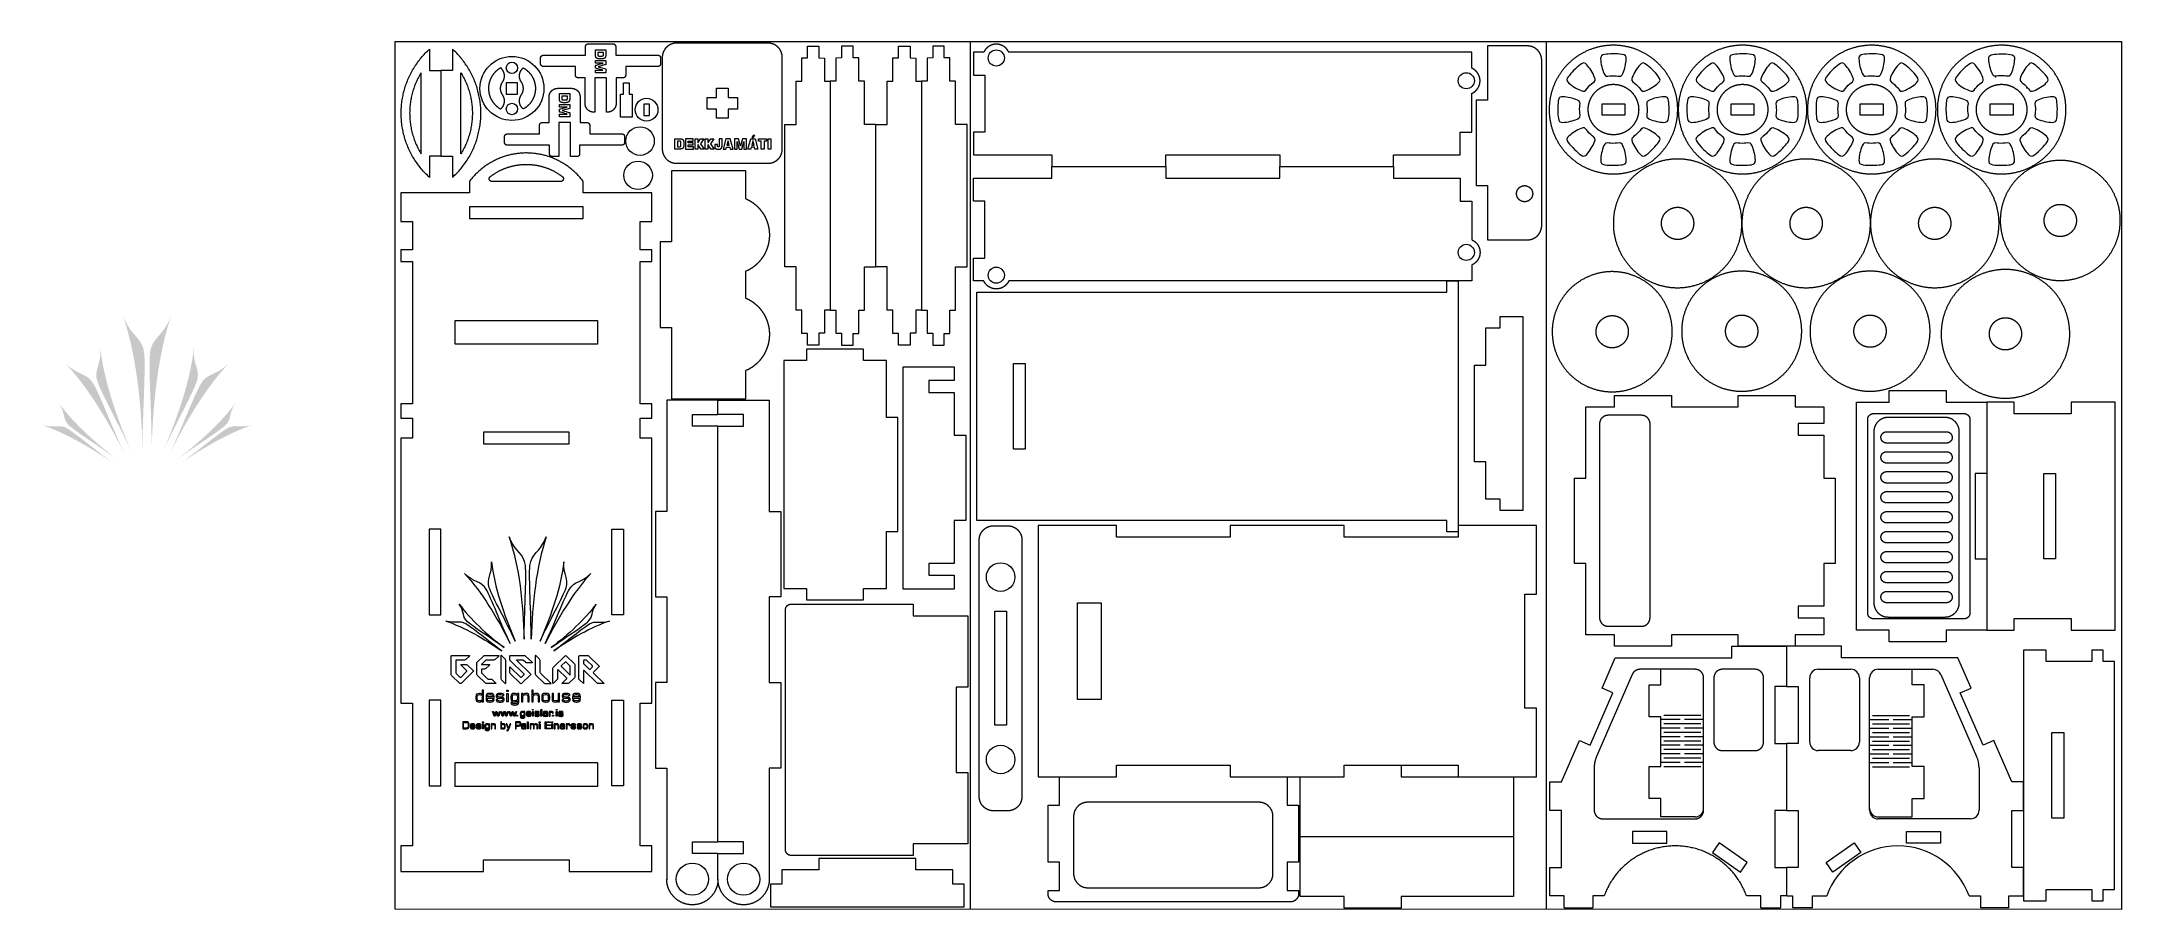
# Model space of a CAD drawing. Header units: inches. Extents: x -487 to 78, y 105 to 340.
import ezdxf

# ---------------------------------------------------------------- set-up
doc = ezdxf.new("R2010")
doc.units = ezdxf.units.IN
doc.header["$MEASUREMENT"] = 0
for name, color, linetype in [('Capa 1', 7, 'Continuous'), ('Capa 2', 20, 'Continuous'), ('Capa 3', 150, 'Continuous')]:
    doc.layers.add(name, color=color, linetype=linetype)

msp = doc.modelspace()

# ---------------------------------------------------------------- hatches: boundary and pattern name
at = {"layer": 'Capa 1', "true_color": 0x11100b}
h = msp.add_hatch(color=28, dxfattribs=at)
edge = h.paths.add_edge_path()
edge.add_spline(control_points=[(-465.15, 265.79), (-462.98, 260.19), (-459.87, 260.09), (-459.43, 255.77), (-459, 251.45), (-459.88, 239.11), (-459.88, 229.9), (-460.2, 242.35), (-461.66, 255.49), (-465.15, 265.79)], knot_values=[0, 0, 0, 0, 0.352778, 0.352778, 0.352778, 0.705556, 0.705556, 0.705556, 1.058334, 1.058334, 1.058334, 1.058334], degree=3, periodic=0)
edge.add_line((-465.15, 265.79), (-465.15, 265.79))
h = msp.add_hatch(color=28, dxfattribs=at)
edge = h.paths.add_edge_path()
edge.add_spline(control_points=[(-452.13, 265.79), (-454.3, 260.19), (-457.41, 260.09), (-457.85, 255.77), (-458.28, 251.45), (-457.4, 239.11), (-457.4, 229.9), (-457.08, 242.35), (-455.62, 255.49), (-452.13, 265.79)], knot_values=[0, 0, 0, 0, 0.352778, 0.352778, 0.352778, 0.705556, 0.705556, 0.705556, 1.058334, 1.058334, 1.058334, 1.058334], degree=3, periodic=0)
edge.add_line((-452.13, 265.79), (-452.13, 265.79))
h = msp.add_hatch(color=28, dxfattribs=at)
edge = h.paths.add_edge_path()
edge.add_spline(control_points=[(-471.35, 257.1), (-471.03, 252.34), (-473.27, 251.28), (-472.12, 247.99), (-470.96, 244.7), (-466.13, 235.97), (-463.01, 229.25), (-467, 238.43), (-470.4, 248.49), (-471.35, 257.1)], knot_values=[0, 0, 0, 0, 0.352778, 0.352778, 0.352778, 0.705556, 0.705556, 0.705556, 1.058334, 1.058334, 1.058334, 1.058334], degree=3, periodic=0)
edge.add_line((-471.35, 257.1), (-471.35, 257.1))
h = msp.add_hatch(color=28, dxfattribs=at)
edge = h.paths.add_edge_path()
edge.add_spline(control_points=[(-445.93, 257.1), (-446.25, 252.34), (-444.01, 251.28), (-445.16, 247.99), (-446.32, 244.7), (-451.14, 235.97), (-454.27, 229.25), (-450.28, 238.43), (-446.88, 248.49), (-445.93, 257.1)], knot_values=[0, 0, 0, 0, 0.352778, 0.352778, 0.352778, 0.705556, 0.705556, 0.705556, 1.058334, 1.058334, 1.058334, 1.058334], degree=3, periodic=0)
edge.add_line((-445.93, 257.1), (-445.93, 257.1))
h = msp.add_hatch(color=28, dxfattribs=at)
edge = h.paths.add_edge_path()
edge.add_spline(control_points=[(-480.85, 252.99), (-477.37, 249.6), (-475.06, 250.5), (-473.27, 247.49), (-471.49, 244.47), (-467.94, 235.19), (-464.82, 228.47), (-469.28, 237.45), (-474.81, 246.58), (-480.85, 252.99)], knot_values=[0, 0, 0, 0, 0.352778, 0.352778, 0.352778, 0.705556, 0.705556, 0.705556, 1.058334, 1.058334, 1.058334, 1.058334], degree=3, periodic=0)
edge.add_line((-480.85, 252.99), (-480.85, 252.99))
h = msp.add_hatch(color=28, dxfattribs=at)
edge = h.paths.add_edge_path()
edge.add_spline(control_points=[(-436.43, 252.99), (-439.91, 249.6), (-442.22, 250.5), (-444, 247.49), (-445.79, 244.47), (-449.33, 235.19), (-452.46, 228.47), (-448, 237.45), (-442.47, 246.58), (-436.43, 252.99)], knot_values=[0, 0, 0, 0, 0.352778, 0.352778, 0.352778, 0.705556, 0.705556, 0.705556, 1.058334, 1.058334, 1.058334, 1.058334], degree=3, periodic=0)
edge.add_line((-436.43, 252.99), (-436.43, 252.99))
h = msp.add_hatch(color=28, dxfattribs=at)
edge = h.paths.add_edge_path()
edge.add_spline(control_points=[(-482.66, 242.23), (-480.69, 239.24), (-481.75, 237.78), (-479.78, 236.03), (-477.8, 234.28), (-471.42, 230.27), (-466.88, 226.97), (-472.89, 231.58), (-478.84, 236.95), (-482.66, 242.23)], knot_values=[0, 0, 0, 0, 0.352778, 0.352778, 0.352778, 0.705556, 0.705556, 0.705556, 1.058334, 1.058334, 1.058334, 1.058334], degree=3, periodic=0)
edge.add_line((-482.66, 242.23), (-482.66, 242.23))
h = msp.add_hatch(color=28, dxfattribs=at)
edge = h.paths.add_edge_path()
edge.add_spline(control_points=[(-434.62, 242.23), (-436.59, 239.24), (-435.53, 237.78), (-437.5, 236.03), (-439.47, 234.28), (-445.86, 230.27), (-450.4, 226.97), (-444.39, 231.58), (-438.43, 236.95), (-434.62, 242.23)], knot_values=[0, 0, 0, 0, 0.352778, 0.352778, 0.352778, 0.705556, 0.705556, 0.705556, 1.058334, 1.058334, 1.058334, 1.058334], degree=3, periodic=0)
edge.add_line((-434.62, 242.23), (-434.62, 242.23))
h = msp.add_hatch(color=28, dxfattribs=at)
edge = h.paths.add_edge_path()
edge.add_spline(control_points=[(-487.33, 236.27), (-483.8, 235.26), (-482.63, 236.65), (-480.35, 235.3), (-478.06, 233.95), (-472.3, 229.13), (-467.77, 225.84), (-474.01, 230.14), (-481.01, 234.18), (-487.33, 236.27)], knot_values=[0, 0, 0, 0, 0.352778, 0.352778, 0.352778, 0.705556, 0.705556, 0.705556, 1.058334, 1.058334, 1.058334, 1.058334], degree=3, periodic=0)
edge.add_line((-487.33, 236.27), (-487.33, 236.27))
h = msp.add_hatch(color=28, dxfattribs=at)
edge = h.paths.add_edge_path()
edge.add_spline(control_points=[(-429.95, 236.27), (-433.48, 235.26), (-434.65, 236.65), (-436.93, 235.3), (-439.22, 233.95), (-444.97, 229.13), (-449.51, 225.84), (-443.27, 230.14), (-436.27, 234.18), (-429.95, 236.27)], knot_values=[0, 0, 0, 0, 0.352778, 0.352778, 0.352778, 0.705556, 0.705556, 0.705556, 1.058334, 1.058334, 1.058334, 1.058334], degree=3, periodic=0)
edge.add_line((-429.95, 236.27), (-429.95, 236.27))

# ---------------------------------------------------------------- linework, layer by layer
at = {"layer": 'Capa 1', "color": 28, "lineweight": 9, "true_color": 0x11100b}
for points in [[(-333.46, 321.23), (-333.76, 321.23), (-333.76, 330.52), (-336.94, 330.52), (-336.94, 321.23), (-337.24, 321.23), (-337.28, 321.23), (-337.32, 321.23), (-337.36, 321.23), (-337.4, 321.24), (-337.44, 321.24), (-337.48, 321.24), (-337.52, 321.25), (-337.56, 321.25), (-337.6, 321.26), (-337.64, 321.27), (-337.68, 321.27), (-337.72, 321.28), (-337.76, 321.29), (-337.8, 321.3), (-337.83, 321.31), (-337.87, 321.32), (-337.91, 321.33), (-337.95, 321.34), (-337.99, 321.36), (-338.03, 321.37), (-338.06, 321.38), (-338.1, 321.4), (-338.14, 321.41), (-338.17, 321.43), (-338.21, 321.45), (-338.25, 321.46), (-338.28, 321.48), (-338.32, 321.5), (-338.35, 321.52), (-338.39, 321.54), (-338.42, 321.56), (-338.46, 321.58), (-338.49, 321.6), (-338.53, 321.62), (-338.56, 321.64), (-338.59, 321.67), (-338.62, 321.69), (-338.66, 321.71), (-338.69, 321.74), (-338.72, 321.76), (-338.75, 321.79), (-338.78, 321.82), (-338.81, 321.84), (-338.84, 321.87), (-338.87, 321.9), (-338.9, 321.93), (-338.92, 321.96), (-338.95, 321.98), (-338.98, 322.01), (-339, 322.04), (-339.03, 322.08), (-339.06, 322.11), (-339.08, 322.14), (-339.1, 322.17), (-339.13, 322.2), (-339.15, 322.24), (-339.17, 322.27), (-339.2, 322.3), (-339.22, 322.34), (-339.24, 322.37), (-339.26, 322.41), (-339.28, 322.44), (-339.3, 322.48), (-339.31, 322.51), (-339.33, 322.55), (-339.35, 322.58), (-339.37, 322.62), (-339.38, 322.66), (-339.4, 322.69), (-339.41, 322.73), (-339.43, 322.77), (-339.44, 322.81), (-339.45, 322.84), (-339.46, 322.88), (-339.47, 322.92), (-339.48, 322.96), (-339.49, 323), (-339.5, 323.04), (-339.51, 323.08), (-339.52, 323.12), (-339.53, 323.16), (-339.53, 323.2), (-339.54, 323.24), (-339.55, 323.28), (-339.55, 323.31), (-339.55, 323.35), (-339.56, 323.39), (-339.56, 323.44), (-339.56, 323.48), (-339.56, 323.52), (-339.56, 323.56), (-339.56, 330.52), (-341.4, 330.52), (-341.42, 330.52), (-341.43, 330.53), (-341.44, 330.53), (-341.46, 330.53), (-341.47, 330.53), (-341.48, 330.53), (-341.5, 330.53), (-341.51, 330.53), (-341.52, 330.53), (-341.54, 330.54), (-341.55, 330.54), (-341.56, 330.54), (-341.58, 330.54), (-341.59, 330.55), (-341.6, 330.55), (-341.61, 330.55), (-341.63, 330.56), (-341.64, 330.56), (-341.65, 330.57), (-341.67, 330.57), (-341.68, 330.58), (-341.69, 330.58), (-341.7, 330.58), (-341.71, 330.59), (-341.73, 330.6), (-341.74, 330.6), (-341.75, 330.61), (-341.76, 330.61), (-341.77, 330.62), (-341.79, 330.63), (-341.8, 330.63), (-341.81, 330.64), (-341.82, 330.65), (-341.83, 330.65), (-341.84, 330.66), (-341.85, 330.67), (-341.86, 330.68), (-341.88, 330.69), (-341.89, 330.69), (-341.9, 330.7), (-341.91, 330.71), (-341.92, 330.72), (-341.93, 330.73), (-341.94, 330.74), (-341.95, 330.75), (-341.96, 330.76), (-341.96, 330.77), (-341.97, 330.78), (-341.98, 330.79), (-341.99, 330.8), (-342, 330.81), (-342.01, 330.82), (-342.02, 330.83), (-342.02, 330.84), (-342.03, 330.85), (-342.04, 330.86), (-342.05, 330.87), (-342.06, 330.88), (-342.06, 330.89), (-342.07, 330.9), (-342.08, 330.92), (-342.08, 330.93), (-342.09, 330.94), (-342.09, 330.95), (-342.1, 330.96), (-342.11, 330.98), (-342.11, 330.99), (-342.12, 331), (-342.12, 331.01), (-342.13, 331.02), (-342.13, 331.04), (-342.14, 331.05), (-342.14, 331.06), (-342.14, 331.08), (-342.15, 331.09), (-342.15, 331.1), (-342.15, 331.11), (-342.16, 331.13), (-342.16, 331.14), (-342.16, 331.15), (-342.17, 331.17), (-342.17, 331.18), (-342.17, 331.19), (-342.17, 331.21), (-342.17, 331.22), (-342.17, 331.23), (-342.18, 331.25), (-342.18, 331.26), (-342.18, 331.27), (-342.18, 331.29), (-342.18, 331.3), (-342.18, 333.62), (-350.89, 333.62), (-350.9, 333.62), (-350.92, 333.62), (-350.93, 333.62), (-350.94, 333.62), (-350.96, 333.63), (-350.97, 333.63), (-350.98, 333.63), (-351, 333.63), (-351.01, 333.63), (-351.02, 333.63), (-351.04, 333.64), (-351.05, 333.64), (-351.06, 333.64), (-351.08, 333.64), (-351.09, 333.65), (-351.1, 333.65), (-351.11, 333.66), (-351.13, 333.66), (-351.14, 333.66), (-351.15, 333.67), (-351.17, 333.67), (-351.18, 333.68), (-351.19, 333.68), (-351.2, 333.69), (-351.22, 333.69), (-351.23, 333.7), (-351.24, 333.7), (-351.25, 333.71), (-351.26, 333.72), (-351.27, 333.72), (-351.29, 333.73), (-351.3, 333.74), (-351.31, 333.74), (-351.32, 333.75), (-351.33, 333.76), (-351.34, 333.77), (-351.35, 333.77), (-351.36, 333.78), (-351.37, 333.79), (-351.38, 333.8), (-351.39, 333.81), (-351.4, 333.82), (-351.41, 333.83), (-351.42, 333.84), (-351.43, 333.84), (-351.44, 333.85), (-351.45, 333.86), (-351.46, 333.87), (-351.47, 333.88), (-351.48, 333.89), (-351.49, 333.9), (-351.5, 333.91), (-351.5, 333.92), (-351.51, 333.94), (-351.52, 333.95), (-351.53, 333.96), (-351.54, 333.97), (-351.54, 333.98), (-351.55, 333.99), (-351.56, 334), (-351.56, 334.01), (-351.57, 334.02), (-351.58, 334.04), (-351.58, 334.05), (-351.59, 334.06), (-351.59, 334.07), (-351.6, 334.08), (-351.61, 334.1), (-351.61, 334.11), (-351.62, 334.12), (-351.62, 334.13), (-351.62, 334.15), (-351.63, 334.16), (-351.63, 334.17), (-351.64, 334.19), (-351.64, 334.2), (-351.64, 334.21), (-351.65, 334.22), (-351.65, 334.24), (-351.65, 334.25), (-351.65, 334.26), (-351.66, 334.28), (-351.66, 334.29), (-351.66, 334.3), (-351.66, 334.32), (-351.66, 334.33), (-351.66, 334.34), (-351.66, 334.36), (-351.66, 334.37), (-351.67, 334.38), (-351.67, 334.4), (-351.67, 335.95), (-351.67, 335.96), (-351.66, 335.97), (-351.66, 335.99), (-351.66, 336), (-351.66, 336.01), (-351.66, 336.03), (-351.66, 336.04), (-351.66, 336.05), (-351.66, 336.07), (-351.65, 336.08), (-351.65, 336.09), (-351.65, 336.1), (-351.65, 336.12), (-351.64, 336.13), (-351.64, 336.14), (-351.64, 336.16), (-351.63, 336.17), (-351.63, 336.18), (-351.62, 336.19), (-351.62, 336.21), (-351.62, 336.22), (-351.61, 336.23), (-351.61, 336.24), (-351.6, 336.26), (-351.59, 336.27), (-351.59, 336.28), (-351.58, 336.29), (-351.58, 336.31), (-351.57, 336.32), (-351.56, 336.33), (-351.56, 336.34), (-351.55, 336.35), (-351.54, 336.36), (-351.54, 336.37), (-351.53, 336.39), (-351.52, 336.4), (-351.51, 336.41), (-351.5, 336.42), (-351.5, 336.43), (-351.49, 336.44), (-351.48, 336.45), (-351.47, 336.46), (-351.46, 336.47), (-351.45, 336.48), (-351.44, 336.49), (-351.43, 336.5), (-351.42, 336.51), (-351.41, 336.52), (-351.4, 336.53), (-351.39, 336.53), (-351.38, 336.54), (-351.37, 336.55), (-351.36, 336.56), (-351.35, 336.57), (-351.34, 336.58), (-351.33, 336.58), (-351.32, 336.59), (-351.31, 336.6), (-351.3, 336.6), (-351.29, 336.61), (-351.27, 336.62), (-351.26, 336.62), (-351.25, 336.63), (-351.24, 336.64), (-351.23, 336.64), (-351.22, 336.65), (-351.2, 336.65), (-351.19, 336.66), (-351.18, 336.66), (-351.17, 336.67), (-351.15, 336.67), (-351.14, 336.68), (-351.13, 336.68), (-351.11, 336.69), (-351.1, 336.69), (-351.09, 336.69), (-351.08, 336.7), (-351.06, 336.7), (-351.05, 336.7), (-351.04, 336.71), (-351.02, 336.71), (-351.01, 336.71), (-351, 336.71), (-350.98, 336.71), (-350.97, 336.72), (-350.96, 336.72), (-350.94, 336.72), (-350.93, 336.72), (-350.92, 336.72), (-350.9, 336.72), (-350.89, 336.72), (-339.45, 336.72), (-339.45, 339.04), (-339.45, 339.06), (-339.45, 339.07), (-339.45, 339.08), (-339.44, 339.1), (-339.44, 339.11), (-339.44, 339.12), (-339.44, 339.14), (-339.44, 339.15), (-339.44, 339.16), (-339.43, 339.18), (-339.43, 339.19), (-339.43, 339.2), (-339.43, 339.22), (-339.42, 339.23), (-339.42, 339.24), (-339.42, 339.25), (-339.41, 339.27), (-339.41, 339.28), (-339.4, 339.29), (-339.4, 339.31), (-339.4, 339.32), (-339.39, 339.33), (-339.39, 339.34), (-339.38, 339.35), (-339.38, 339.37), (-339.37, 339.38), (-339.36, 339.39), (-339.36, 339.4), (-339.35, 339.41), (-339.34, 339.43), (-339.34, 339.44), (-339.33, 339.45), (-339.32, 339.46), (-339.32, 339.47), (-339.31, 339.48), (-339.3, 339.49), (-339.29, 339.5), (-339.29, 339.52), (-339.28, 339.53), (-339.27, 339.54), (-339.26, 339.55), (-339.25, 339.56), (-339.24, 339.57), (-339.23, 339.58), (-339.22, 339.59), (-339.21, 339.6), (-339.21, 339.6), (-339.2, 339.61), (-339.19, 339.62), (-339.18, 339.63), (-339.16, 339.64), (-339.15, 339.65), (-339.14, 339.66), (-339.13, 339.66), (-339.12, 339.67), (-339.11, 339.68), (-339.1, 339.69), (-339.09, 339.7), (-339.08, 339.7), (-339.07, 339.71), (-339.06, 339.72), (-339.04, 339.72), (-339.03, 339.73), (-339.02, 339.73), (-339.01, 339.74), (-339, 339.75), (-338.98, 339.75), (-338.97, 339.76), (-338.96, 339.76), (-338.95, 339.77), (-338.93, 339.77), (-338.92, 339.78), (-338.91, 339.78), (-338.9, 339.78), (-338.88, 339.79), (-338.87, 339.79), (-338.86, 339.8), (-338.84, 339.8), (-338.83, 339.8), (-338.82, 339.8), (-338.8, 339.81), (-338.79, 339.81), (-338.78, 339.81), (-338.77, 339.81), (-338.75, 339.81), (-338.74, 339.81), (-338.73, 339.82), (-338.71, 339.82), (-338.7, 339.82), (-338.69, 339.82), (-338.67, 339.82), (-332.03, 339.82), (-332.01, 339.82), (-332, 339.82), (-331.99, 339.82), (-331.97, 339.82), (-331.96, 339.81), (-331.95, 339.81), (-331.93, 339.81), (-331.92, 339.81), (-331.91, 339.81), (-331.89, 339.81), (-331.88, 339.8), (-331.87, 339.8), (-331.85, 339.8), (-331.84, 339.8), (-331.83, 339.79), (-331.81, 339.79), (-331.8, 339.78), (-331.79, 339.78), (-331.78, 339.78), (-331.76, 339.77), (-331.75, 339.77), (-331.74, 339.76), (-331.73, 339.76), (-331.71, 339.75), (-331.7, 339.75), (-331.69, 339.74), (-331.68, 339.73), (-331.67, 339.73), (-331.65, 339.72), (-331.64, 339.72), (-331.63, 339.71), (-331.62, 339.7), (-331.61, 339.7), (-331.6, 339.69), (-331.59, 339.68), (-331.57, 339.67), (-331.56, 339.66), (-331.55, 339.66), (-331.54, 339.65), (-331.53, 339.64), (-331.52, 339.63), (-331.51, 339.62), (-331.5, 339.61), (-331.49, 339.6), (-331.48, 339.6), (-331.47, 339.59), (-331.46, 339.58), (-331.45, 339.57), (-331.45, 339.56), (-331.44, 339.55), (-331.43, 339.54), (-331.42, 339.53), (-331.41, 339.52), (-331.4, 339.5), (-331.4, 339.49), (-331.39, 339.48), (-331.38, 339.47), (-331.37, 339.46), (-331.37, 339.45), (-331.36, 339.44), (-331.35, 339.43), (-331.35, 339.41), (-331.34, 339.4), (-331.33, 339.39), (-331.33, 339.38), (-331.32, 339.37), (-331.32, 339.35), (-331.31, 339.34), (-331.31, 339.33), (-331.3, 339.32), (-331.3, 339.31), (-331.29, 339.29), (-331.29, 339.28), (-331.28, 339.27), (-331.28, 339.25), (-331.28, 339.24), (-331.27, 339.23), (-331.27, 339.22), (-331.27, 339.2), (-331.26, 339.19), (-331.26, 339.18), (-331.26, 339.16), (-331.26, 339.15), (-331.26, 339.14), (-331.25, 339.12), (-331.25, 339.11), (-331.25, 339.1), (-331.25, 339.08), (-331.25, 339.07), (-331.25, 339.06), (-331.25, 339.04), (-331.25, 336.72), (-319.81, 336.72), (-319.79, 336.72), (-319.78, 336.72), (-319.77, 336.72), (-319.75, 336.72), (-319.74, 336.72), (-319.73, 336.72), (-319.71, 336.71), (-319.7, 336.71), (-319.69, 336.71), (-319.67, 336.71), (-319.66, 336.71), (-319.65, 336.7), (-319.63, 336.7), (-319.62, 336.7), (-319.61, 336.69), (-319.59, 336.69), (-319.58, 336.69), (-319.57, 336.68), (-319.56, 336.68), (-319.54, 336.67), (-319.53, 336.67), (-319.52, 336.66), (-319.51, 336.66), (-319.49, 336.65), (-319.48, 336.65), (-319.47, 336.64), (-319.46, 336.64), (-319.45, 336.63), (-319.43, 336.62), (-319.42, 336.62), (-319.41, 336.61), (-319.4, 336.6), (-319.39, 336.6), (-319.38, 336.59), (-319.37, 336.58), (-319.35, 336.58), (-319.34, 336.57), (-319.33, 336.56), (-319.32, 336.55), (-319.31, 336.54), (-319.3, 336.53), (-319.29, 336.53), (-319.28, 336.52), (-319.27, 336.51), (-319.26, 336.5), (-319.25, 336.49), (-319.24, 336.48), (-319.24, 336.47), (-319.23, 336.46), (-319.22, 336.45), (-319.21, 336.44), (-319.2, 336.43), (-319.19, 336.42), (-319.18, 336.41), (-319.18, 336.4), (-319.17, 336.39), (-319.16, 336.37), (-319.15, 336.36), (-319.15, 336.35), (-319.14, 336.34), (-319.13, 336.33), (-319.13, 336.32), (-319.12, 336.31), (-319.11, 336.29), (-319.11, 336.28), (-319.1, 336.27), (-319.1, 336.26), (-319.09, 336.24), (-319.09, 336.23), (-319.08, 336.22), (-319.08, 336.21), (-319.07, 336.19), (-319.07, 336.18), (-319.06, 336.17), (-319.06, 336.16), (-319.06, 336.14), (-319.05, 336.13), (-319.05, 336.12), (-319.05, 336.1), (-319.05, 336.09), (-319.04, 336.08), (-319.04, 336.07), (-319.04, 336.05), (-319.04, 336.04), (-319.04, 336.03), (-319.03, 336.01), (-319.03, 336), (-319.03, 335.99), (-319.03, 335.97), (-319.03, 335.96), (-319.03, 335.95), (-319.03, 334.4), (-319.03, 334.38), (-319.03, 334.37), (-319.03, 334.36), (-319.03, 334.34), (-319.03, 334.33), (-319.04, 334.32), (-319.04, 334.3), (-319.04, 334.29), (-319.04, 334.28), (-319.04, 334.26), (-319.05, 334.25), (-319.05, 334.24), (-319.05, 334.22), (-319.05, 334.21), (-319.06, 334.2), (-319.06, 334.19), (-319.06, 334.17), (-319.07, 334.16), (-319.07, 334.15), (-319.08, 334.13), (-319.08, 334.12), (-319.09, 334.11), (-319.09, 334.1), (-319.1, 334.08), (-319.1, 334.07), (-319.11, 334.06), (-319.11, 334.05), (-319.12, 334.04), (-319.13, 334.02), (-319.13, 334.01), (-319.14, 334), (-319.15, 333.99), (-319.15, 333.98), (-319.16, 333.97), (-319.17, 333.96), (-319.18, 333.95), (-319.18, 333.94), (-319.19, 333.92), (-319.2, 333.91), (-319.21, 333.9), (-319.22, 333.89), (-319.23, 333.88), (-319.24, 333.87), (-319.24, 333.86), (-319.25, 333.85), (-319.26, 333.84), (-319.27, 333.84), (-319.28, 333.83), (-319.29, 333.82), (-319.3, 333.81), (-319.31, 333.8), (-319.32, 333.79), (-319.33, 333.78), (-319.34, 333.77), (-319.35, 333.77), (-319.37, 333.76), (-319.38, 333.75), (-319.39, 333.74), (-319.4, 333.74), (-319.41, 333.73), (-319.42, 333.72), (-319.43, 333.72), (-319.45, 333.71), (-319.46, 333.7), (-319.47, 333.7), (-319.48, 333.69), (-319.49, 333.69), (-319.51, 333.68), (-319.52, 333.68), (-319.53, 333.67), (-319.54, 333.67), (-319.56, 333.66), (-319.57, 333.66), (-319.58, 333.66), (-319.59, 333.65), (-319.61, 333.65), (-319.62, 333.64), (-319.63, 333.64), (-319.65, 333.64), (-319.66, 333.64), (-319.67, 333.63), (-319.69, 333.63), (-319.7, 333.63), (-319.71, 333.63), (-319.73, 333.63), (-319.74, 333.63), (-319.75, 333.62), (-319.77, 333.62), (-319.78, 333.62), (-319.79, 333.62), (-319.81, 333.62), (-328.52, 333.62), (-328.52, 331.3), (-328.52, 331.29), (-328.52, 331.27), (-328.52, 331.26), (-328.52, 331.25), (-328.52, 331.23), (-328.52, 331.22), (-328.53, 331.21), (-328.53, 331.19), (-328.53, 331.18), (-328.53, 331.17), (-328.53, 331.15), (-328.54, 331.14), (-328.54, 331.13), (-328.54, 331.11), (-328.55, 331.1), (-328.55, 331.09), (-328.55, 331.08), (-328.56, 331.06), (-328.56, 331.05), (-328.57, 331.04), (-328.57, 331.02), (-328.57, 331.01), (-328.58, 331), (-328.59, 330.99), (-328.59, 330.98), (-328.6, 330.96), (-328.6, 330.95), (-328.61, 330.94), (-328.61, 330.93), (-328.62, 330.92), (-328.63, 330.9), (-328.63, 330.89), (-328.64, 330.88), (-328.65, 330.87), (-328.66, 330.86), (-328.66, 330.85), (-328.67, 330.84), (-328.68, 330.83), (-328.69, 330.82), (-328.7, 330.81), (-328.71, 330.8), (-328.71, 330.79), (-328.72, 330.78), (-328.73, 330.77), (-328.74, 330.76), (-328.75, 330.75), (-328.76, 330.74), (-328.77, 330.73), (-328.78, 330.72), (-328.79, 330.71), (-328.8, 330.7), (-328.81, 330.69), (-328.82, 330.69), (-328.83, 330.68), (-328.84, 330.67), (-328.85, 330.66), (-328.87, 330.65), (-328.88, 330.65), (-328.89, 330.64), (-328.9, 330.63), (-328.91, 330.63), (-328.92, 330.62), (-328.93, 330.61), (-328.95, 330.61), (-328.96, 330.6), (-328.97, 330.6), (-328.98, 330.59), (-328.99, 330.58), (-329.01, 330.58), (-329.02, 330.58), (-329.03, 330.57), (-329.04, 330.57), (-329.06, 330.56), (-329.07, 330.56), (-329.08, 330.55), (-329.1, 330.55), (-329.11, 330.55), (-329.12, 330.54), (-329.13, 330.54), (-329.15, 330.54), (-329.16, 330.54), (-329.17, 330.53), (-329.19, 330.53), (-329.2, 330.53), (-329.21, 330.53), (-329.23, 330.53), (-329.24, 330.53), (-329.25, 330.53), (-329.27, 330.53), (-329.28, 330.52), (-329.29, 330.52), (-331.13, 330.52), (-331.13, 323.56), (-331.13, 323.52), (-331.14, 323.48), (-331.14, 323.44), (-331.14, 323.39), (-331.14, 323.35), (-331.15, 323.31), (-331.15, 323.28), (-331.16, 323.24), (-331.16, 323.2), (-331.17, 323.16), (-331.18, 323.12), (-331.18, 323.08), (-331.19, 323.04), (-331.2, 323), (-331.21, 322.96), (-331.22, 322.92), (-331.23, 322.88), (-331.25, 322.84), (-331.26, 322.81), (-331.27, 322.77), (-331.29, 322.73), (-331.3, 322.69), (-331.32, 322.66), (-331.33, 322.62), (-331.35, 322.58), (-331.36, 322.55), (-331.38, 322.51), (-331.4, 322.48), (-331.42, 322.44), (-331.44, 322.41), (-331.46, 322.37), (-331.48, 322.34), (-331.5, 322.3), (-331.52, 322.27), (-331.55, 322.24), (-331.57, 322.2), (-331.59, 322.17), (-331.62, 322.14), (-331.64, 322.11), (-331.67, 322.08), (-331.69, 322.04), (-331.72, 322.01), (-331.75, 321.98), (-331.77, 321.96), (-331.8, 321.93), (-331.83, 321.9), (-331.86, 321.87), (-331.89, 321.84), (-331.92, 321.82), (-331.95, 321.79), (-331.98, 321.76), (-332.01, 321.74), (-332.04, 321.71), (-332.07, 321.69), (-332.11, 321.67), (-332.14, 321.64), (-332.17, 321.62), (-332.2, 321.6), (-332.24, 321.58), (-332.27, 321.56), (-332.31, 321.54), (-332.34, 321.52), (-332.38, 321.5), (-332.41, 321.48), (-332.45, 321.46), (-332.49, 321.45), (-332.52, 321.43), (-332.56, 321.41), (-332.6, 321.4), (-332.63, 321.38), (-332.67, 321.37), (-332.71, 321.36), (-332.75, 321.34), (-332.79, 321.33), (-332.82, 321.32), (-332.86, 321.31), (-332.9, 321.3), (-332.94, 321.29), (-332.98, 321.28), (-333.02, 321.27), (-333.06, 321.27), (-333.1, 321.26), (-333.14, 321.25), (-333.18, 321.25), (-333.22, 321.24), (-333.26, 321.24), (-333.3, 321.24), (-333.34, 321.23), (-333.38, 321.23), (-333.42, 321.23), (-333.46, 321.23)], [(-314.71, 307.34), (-289.77, 307.34), (-289.72, 307.35), (-289.67, 307.35), (-289.62, 307.35), (-289.57, 307.35), (-289.52, 307.36), (-289.47, 307.36), (-289.42, 307.36), (-289.38, 307.37), (-289.33, 307.38), (-289.28, 307.38), (-289.23, 307.39), (-289.18, 307.4), (-289.13, 307.4), (-289.09, 307.41), (-289.04, 307.42), (-288.99, 307.43), (-288.95, 307.44), (-288.9, 307.45), (-288.85, 307.47), (-288.81, 307.48), (-288.76, 307.49), (-288.71, 307.5), (-288.67, 307.52), (-288.62, 307.53), (-288.58, 307.55), (-288.53, 307.56), (-288.49, 307.58), (-288.44, 307.6), (-288.4, 307.61), (-288.36, 307.63), (-288.31, 307.65), (-288.27, 307.67), (-288.23, 307.69), (-288.18, 307.71), (-288.14, 307.73), (-288.1, 307.75), (-288.06, 307.77), (-288.02, 307.79), (-287.97, 307.81), (-287.93, 307.83), (-287.89, 307.86), (-287.85, 307.88), (-287.81, 307.9), (-287.77, 307.93), (-287.73, 307.95), (-287.69, 307.98), (-287.66, 308.01), (-287.62, 308.03), (-287.58, 308.06), (-287.54, 308.09), (-287.5, 308.11), (-287.47, 308.14), (-287.43, 308.17), (-287.39, 308.2), (-287.36, 308.23), (-287.32, 308.26), (-287.29, 308.29), (-287.25, 308.32), (-287.22, 308.35), (-287.18, 308.38), (-287.15, 308.41), (-287.12, 308.45), (-287.08, 308.48), (-287.05, 308.51), (-287.02, 308.54), (-286.99, 308.58), (-286.95, 308.61), (-286.92, 308.65), (-286.89, 308.68), (-286.86, 308.72), (-286.83, 308.75), (-286.8, 308.79), (-286.77, 308.83), (-286.75, 308.86), (-286.72, 308.9), (-286.69, 308.94), (-286.66, 308.97), (-286.64, 309.01), (-286.61, 309.05), (-286.58, 309.09), (-286.56, 309.13), (-286.53, 309.17), (-286.51, 309.21), (-286.48, 309.25), (-286.46, 309.29), (-286.44, 309.33), (-286.42, 309.37), (-286.39, 309.41), (-286.37, 309.45), (-286.35, 309.5), (-286.33, 309.54), (-286.31, 309.58), (-286.29, 309.62), (-286.27, 309.67), (-286.25, 309.71), (-286.23, 309.75), (-286.22, 309.8), (-286.2, 309.84), (-286.18, 309.88), (-286.17, 309.93), (-286.15, 309.97), (-286.14, 310.02), (-286.12, 310.06), (-286.11, 310.11), (-286.09, 310.16), (-286.08, 310.2), (-286.07, 310.25), (-286.06, 310.29), (-286.05, 310.34), (-286.04, 310.39), (-286.03, 310.44), (-286.02, 310.48), (-286.01, 310.53), (-286, 310.58), (-285.99, 310.63), (-285.99, 310.67), (-285.98, 310.72), (-285.97, 310.77), (-285.97, 310.82), (-285.96, 310.87), (-285.96, 310.92), (-285.96, 310.97), (-285.95, 311.02), (-285.95, 311.07), (-285.95, 311.12), (-285.95, 311.17), (-285.95, 336.11), (-285.95, 336.16), (-285.95, 336.21), (-285.95, 336.26), (-285.95, 336.31), (-285.96, 336.35), (-285.96, 336.4), (-285.96, 336.45), (-285.97, 336.5), (-285.97, 336.55), (-285.98, 336.6), (-285.99, 336.65), (-285.99, 336.7), (-286, 336.74), (-286.01, 336.79), (-286.02, 336.84), (-286.03, 336.89), (-286.04, 336.93), (-286.05, 336.98), (-286.06, 337.03), (-286.07, 337.07), (-286.08, 337.12), (-286.09, 337.17), (-286.11, 337.21), (-286.12, 337.26), (-286.14, 337.3), (-286.15, 337.35), (-286.17, 337.39), (-286.18, 337.44), (-286.2, 337.48), (-286.22, 337.53), (-286.23, 337.57), (-286.25, 337.61), (-286.27, 337.66), (-286.29, 337.7), (-286.31, 337.74), (-286.33, 337.78), (-286.35, 337.83), (-286.37, 337.87), (-286.39, 337.91), (-286.42, 337.95), (-286.44, 337.99), (-286.46, 338.03), (-286.48, 338.07), (-286.51, 338.11), (-286.53, 338.15), (-286.56, 338.19), (-286.58, 338.23), (-286.61, 338.27), (-286.64, 338.31), (-286.66, 338.35), (-286.69, 338.39), (-286.72, 338.42), (-286.75, 338.46), (-286.77, 338.5), (-286.8, 338.53), (-286.83, 338.57), (-286.86, 338.6), (-286.89, 338.64), (-286.92, 338.68), (-286.95, 338.71), (-286.99, 338.74), (-287.02, 338.78), (-287.05, 338.81), (-287.08, 338.84), (-287.12, 338.88), (-287.15, 338.91), (-287.18, 338.94), (-287.22, 338.97), (-287.25, 339), (-287.29, 339.03), (-287.32, 339.06), (-287.36, 339.09), (-287.39, 339.12), (-287.43, 339.15), (-287.47, 339.18), (-287.5, 339.21), (-287.54, 339.24), (-287.58, 339.26), (-287.62, 339.29), (-287.66, 339.32), (-287.69, 339.34), (-287.73, 339.37), (-287.77, 339.39), (-287.81, 339.42), (-287.85, 339.44), (-287.89, 339.47), (-287.93, 339.49), (-287.97, 339.51), (-288.02, 339.53), (-288.06, 339.55), (-288.1, 339.58), (-288.14, 339.6), (-288.18, 339.62), (-288.23, 339.64), (-288.27, 339.66), (-288.31, 339.67), (-288.36, 339.69), (-288.4, 339.71), (-288.44, 339.73), (-288.49, 339.74), (-288.53, 339.76), (-288.58, 339.77), (-288.62, 339.79), (-288.67, 339.8), (-288.71, 339.82), (-288.76, 339.83), (-288.81, 339.84), (-288.85, 339.86), (-288.9, 339.87), (-288.95, 339.88), (-288.99, 339.89), (-289.04, 339.9), (-289.09, 339.91), (-289.13, 339.92), (-289.18, 339.93), (-289.23, 339.93), (-289.28, 339.94), (-289.33, 339.95), (-289.38, 339.95), (-289.42, 339.96), (-289.47, 339.96), (-289.52, 339.97), (-289.57, 339.97), (-289.62, 339.97), (-289.67, 339.98), (-289.72, 339.98), (-289.77, 339.98), (-314.71, 339.98), (-314.76, 339.98), (-314.81, 339.98), (-314.86, 339.98), (-314.91, 339.97), (-314.96, 339.97), (-315.01, 339.97), (-315.06, 339.96), (-315.11, 339.96), (-315.15, 339.95), (-315.2, 339.95), (-315.25, 339.94), (-315.3, 339.93), (-315.35, 339.93), (-315.4, 339.92), (-315.44, 339.91), (-315.49, 339.9), (-315.54, 339.89), (-315.58, 339.88), (-315.63, 339.87), (-315.68, 339.86), (-315.72, 339.84), (-315.77, 339.83), (-315.82, 339.82), (-315.86, 339.8), (-315.91, 339.79), (-315.95, 339.77), (-316, 339.76), (-316.04, 339.74), (-316.09, 339.73), (-316.13, 339.71), (-316.17, 339.69), (-316.22, 339.67), (-316.26, 339.66), (-316.3, 339.64), (-316.35, 339.62), (-316.39, 339.6), (-316.43, 339.58), (-316.47, 339.55), (-316.51, 339.53), (-316.56, 339.51), (-316.6, 339.49), (-316.64, 339.47), (-316.68, 339.44), (-316.72, 339.42), (-316.76, 339.39), (-316.8, 339.37), (-316.84, 339.34), (-316.88, 339.32), (-316.91, 339.29), (-316.95, 339.26), (-316.99, 339.24), (-317.03, 339.21), (-317.06, 339.18), (-317.1, 339.15), (-317.14, 339.12), (-317.17, 339.09), (-317.21, 339.06), (-317.24, 339.03), (-317.28, 339), (-317.31, 338.97), (-317.35, 338.94), (-317.38, 338.91), (-317.42, 338.88), (-317.45, 338.84), (-317.48, 338.81), (-317.51, 338.78), (-317.54, 338.74), (-317.58, 338.71), (-317.61, 338.68), (-317.64, 338.64), (-317.67, 338.6), (-317.7, 338.57), (-317.73, 338.53), (-317.76, 338.5), (-317.78, 338.46), (-317.81, 338.42), (-317.84, 338.39), (-317.87, 338.35), (-317.89, 338.31), (-317.92, 338.27), (-317.95, 338.23), (-317.97, 338.19), (-318, 338.15), (-318.02, 338.11), (-318.05, 338.07), (-318.07, 338.03), (-318.09, 337.99), (-318.11, 337.95), (-318.14, 337.91), (-318.16, 337.87), (-318.18, 337.83), (-318.2, 337.78), (-318.22, 337.74), (-318.24, 337.7), (-318.26, 337.66), (-318.28, 337.61), (-318.3, 337.57), (-318.31, 337.53), (-318.33, 337.48), (-318.35, 337.44), (-318.36, 337.39), (-318.38, 337.35), (-318.39, 337.3), (-318.41, 337.26), (-318.42, 337.21), (-318.44, 337.17), (-318.45, 337.12), (-318.46, 337.07), (-318.47, 337.03), (-318.48, 336.98), (-318.49, 336.93), (-318.5, 336.89), (-318.51, 336.84), (-318.52, 336.79), (-318.53, 336.74), (-318.54, 336.7), (-318.54, 336.65), (-318.55, 336.6), (-318.56, 336.55), (-318.56, 336.5), (-318.57, 336.45), (-318.57, 336.4), (-318.57, 336.35), (-318.58, 336.31), (-318.58, 336.26), (-318.58, 336.21), (-318.58, 336.16), (-318.58, 311.22), (-318.58, 311.17), (-318.58, 311.12), (-318.58, 311.07), (-318.58, 311.02), (-318.57, 310.97), (-318.57, 310.92), (-318.57, 310.87), (-318.56, 310.82), (-318.56, 310.77), (-318.55, 310.72), (-318.54, 310.67), (-318.54, 310.63), (-318.53, 310.58), (-318.52, 310.53), (-318.51, 310.48), (-318.5, 310.44), (-318.49, 310.39), (-318.48, 310.34), (-318.47, 310.29), (-318.46, 310.25), (-318.45, 310.2), (-318.44, 310.16), (-318.42, 310.11), (-318.41, 310.06), (-318.39, 310.02), (-318.38, 309.97), (-318.36, 309.93), (-318.35, 309.88), (-318.33, 309.84), (-318.31, 309.8), (-318.3, 309.75), (-318.28, 309.71), (-318.26, 309.67), (-318.24, 309.62), (-318.22, 309.58), (-318.2, 309.54), (-318.18, 309.5), (-318.16, 309.45), (-318.14, 309.41), (-318.11, 309.37), (-318.09, 309.33), (-318.07, 309.29), (-318.05, 309.25), (-318.02, 309.21), (-318, 309.17), (-317.97, 309.13), (-317.95, 309.09), (-317.92, 309.05), (-317.89, 309.01), (-317.87, 308.97), (-317.84, 308.94), (-317.81, 308.9), (-317.78, 308.86), (-317.76, 308.83), (-317.73, 308.79), (-317.7, 308.75), (-317.67, 308.72), (-317.64, 308.68), (-317.61, 308.65), (-317.58, 308.61), (-317.54, 308.58), (-317.51, 308.54), (-317.48, 308.51), (-317.45, 308.48), (-317.42, 308.45), (-317.38, 308.41), (-317.35, 308.38), (-317.31, 308.35), (-317.28, 308.32), (-317.24, 308.29), (-317.21, 308.26), (-317.17, 308.23), (-317.14, 308.2), (-317.1, 308.17), (-317.06, 308.14), (-317.03, 308.11), (-316.99, 308.09), (-316.95, 308.06), (-316.91, 308.03), (-316.88, 308.01), (-316.84, 307.98), (-316.8, 307.95), (-316.76, 307.93), (-316.72, 307.9), (-316.68, 307.88), (-316.64, 307.86), (-316.6, 307.83), (-316.56, 307.81), (-316.51, 307.79), (-316.47, 307.77), (-316.43, 307.75), (-316.39, 307.73), (-316.35, 307.71), (-316.3, 307.69), (-316.26, 307.67), (-316.22, 307.65), (-316.17, 307.63), (-316.13, 307.61), (-316.09, 307.6), (-316.04, 307.58), (-316, 307.56), (-315.95, 307.55), (-315.91, 307.53), (-315.86, 307.52), (-315.82, 307.5), (-315.77, 307.49), (-315.72, 307.48), (-315.68, 307.47), (-315.63, 307.45), (-315.58, 307.44), (-315.54, 307.43), (-315.49, 307.42), (-315.44, 307.41), (-315.4, 307.4), (-315.35, 307.4), (-315.3, 307.39), (-315.25, 307.38), (-315.2, 307.38), (-315.15, 307.37), (-315.11, 307.36), (-315.06, 307.36), (-315.01, 307.36), (-314.96, 307.35), (-314.91, 307.35), (-314.86, 307.35), (-314.81, 307.35), (-314.76, 307.34), (-314.71, 307.34)], [(-234.74, 104.67), (-234.74, 340.39)], [(-119.74, 309.62), (-101.62, 309.62), (-101.62, 315.82), (-98.44, 315.82), (-98.44, 326.35), (-98.41, 326.37), (-98.38, 326.38), (-98.35, 326.4), (-98.32, 326.41), (-98.29, 326.43), (-98.26, 326.44), (-98.23, 326.46), (-98.2, 326.47), (-98.17, 326.49), (-98.14, 326.51), (-98.11, 326.52), (-98.08, 326.54), (-98.05, 326.56), (-98.02, 326.58), (-98, 326.6), (-97.97, 326.61), (-97.94, 326.63), (-97.91, 326.65), (-97.88, 326.67), (-97.85, 326.69), (-97.82, 326.71), (-97.8, 326.73), (-97.77, 326.75), (-97.74, 326.77), (-97.71, 326.79), (-97.68, 326.81), (-97.66, 326.84), (-97.63, 326.86), (-97.61, 326.88), (-97.58, 326.9), (-97.55, 326.92), (-97.53, 326.95), (-97.5, 326.97), (-97.47, 326.99), (-97.45, 327.02), (-97.42, 327.04), (-97.4, 327.06), (-97.37, 327.09), (-97.35, 327.11), (-97.32, 327.14), (-97.3, 327.16), (-97.28, 327.19), (-97.25, 327.21), (-97.23, 327.24), (-97.2, 327.27), (-97.18, 327.29), (-97.16, 327.32), (-97.14, 327.34), (-97.11, 327.37), (-97.09, 327.4), (-97.07, 327.42), (-97.05, 327.45), (-97.03, 327.48), (-97.01, 327.51), (-96.99, 327.53), (-96.97, 327.56), (-96.94, 327.59), (-96.93, 327.62), (-96.91, 327.65), (-96.89, 327.68), (-96.87, 327.7), (-96.85, 327.73), (-96.83, 327.76), (-96.81, 327.79), (-96.79, 327.82), (-96.78, 327.85), (-96.76, 327.88), (-96.74, 327.91), (-96.73, 327.94), (-96.71, 327.97), (-96.69, 328), (-96.68, 328.03), (-96.66, 328.06), (-96.65, 328.09), (-96.63, 328.12), (-96.62, 328.15), (-96.6, 328.18), (-96.59, 328.21), (-96.58, 328.24), (-96.56, 328.27), (-96.55, 328.3), (-96.53, 328.33), (-96.52, 328.36), (-96.51, 328.4), (-96.5, 328.43), (-96.49, 328.46), (-96.47, 328.49), (-96.46, 328.52), (-96.45, 328.55), (-96.44, 328.58), (-96.43, 328.61), (-96.42, 328.65), (-96.41, 328.68), (-96.4, 328.71), (-96.39, 328.77), (-96.37, 328.83), (-96.35, 328.9), (-96.34, 328.96), (-96.33, 329.02), (-96.32, 329.08), (-96.31, 329.15), (-96.29, 329.21), (-96.29, 329.27), (-96.28, 329.33), (-96.27, 329.39), (-96.27, 329.45), (-96.26, 329.52), (-96.26, 329.58), (-96.26, 329.64), (-96.25, 329.7), (-96.25, 329.76), (-96.25, 329.82), (-96.26, 329.88), (-96.26, 329.94), (-96.26, 330), (-96.27, 330.06), (-96.27, 330.12), (-96.28, 330.18), (-96.29, 330.24), (-96.29, 330.3), (-96.31, 330.37), (-96.32, 330.43), (-96.33, 330.49), (-96.34, 330.55), (-96.35, 330.62), (-96.37, 330.68), (-96.39, 330.74), (-96.4, 330.8), (-96.41, 330.83), (-96.42, 330.87), (-96.43, 330.9), (-96.44, 330.93), (-96.45, 330.96), (-96.46, 330.99), (-96.47, 331.02), (-96.49, 331.05), (-96.5, 331.08), (-96.51, 331.12), (-96.52, 331.15), (-96.53, 331.18), (-96.55, 331.21), (-96.56, 331.24), (-96.58, 331.27), (-96.59, 331.3), (-96.6, 331.33), (-96.62, 331.36), (-96.63, 331.39), (-96.65, 331.42), (-96.66, 331.45), (-96.68, 331.48), (-96.69, 331.51), (-96.71, 331.54), (-96.73, 331.57), (-96.74, 331.6), (-96.76, 331.63), (-96.78, 331.66), (-96.79, 331.69), (-96.81, 331.72), (-96.83, 331.75), (-96.85, 331.78), (-96.87, 331.81), (-96.89, 331.84), (-96.91, 331.86), (-96.93, 331.89), (-96.94, 331.92), (-96.97, 331.95), (-96.99, 331.98), (-97.01, 332.01), (-97.03, 332.03), (-97.05, 332.06), (-97.07, 332.09), (-97.09, 332.11), (-97.11, 332.14), (-97.14, 332.17), (-97.16, 332.19), (-97.18, 332.22), (-97.2, 332.25), (-97.23, 332.27), (-97.25, 332.3), (-97.28, 332.32), (-97.3, 332.35), (-97.32, 332.37), (-97.35, 332.4), (-97.37, 332.42), (-97.4, 332.45), (-97.42, 332.47), (-97.45, 332.5), (-97.47, 332.52), (-97.5, 332.54), (-97.53, 332.57), (-97.55, 332.59), (-97.58, 332.61), (-97.61, 332.63), (-97.63, 332.65), (-97.66, 332.68), (-97.68, 332.7), (-97.71, 332.72), (-97.74, 332.74), (-97.77, 332.76), (-97.8, 332.78), (-97.82, 332.8), (-97.85, 332.82), (-97.88, 332.84), (-97.91, 332.86), (-97.94, 332.88), (-97.97, 332.9), (-98, 332.92), (-98.02, 332.93), (-98.05, 332.95), (-98.08, 332.97), (-98.11, 332.99), (-98.14, 333), (-98.17, 333.02), (-98.2, 333.04), (-98.23, 333.05), (-98.26, 333.07), (-98.29, 333.09), (-98.32, 333.1), (-98.35, 333.12), (-98.38, 333.13), (-98.41, 333.15), (-98.44, 333.16), (-98.44, 337.5), (-224.37, 337.5), (-224.38, 337.53), (-224.39, 337.56), (-224.41, 337.59), (-224.42, 337.62), (-224.44, 337.65), (-224.46, 337.68), (-224.47, 337.71), (-224.49, 337.74), (-224.5, 337.77), (-224.52, 337.8), (-224.54, 337.83), (-224.55, 337.86), (-224.57, 337.89), (-224.59, 337.92), (-224.61, 337.95), (-224.63, 337.98), (-224.65, 338.01), (-224.66, 338.04), (-224.68, 338.06), (-224.7, 338.09), (-224.72, 338.12), (-224.74, 338.15), (-224.76, 338.18), (-224.79, 338.2), (-224.81, 338.23), (-224.83, 338.26), (-224.85, 338.29), (-224.87, 338.31), (-224.89, 338.34), (-224.92, 338.37), (-224.94, 338.39), (-224.96, 338.42), (-224.98, 338.45), (-225.01, 338.47), (-225.03, 338.5), (-225.05, 338.52), (-225.08, 338.55), (-225.1, 338.57), (-225.13, 338.6), (-225.15, 338.62), (-225.18, 338.65), (-225.2, 338.67), (-225.23, 338.69), (-225.25, 338.72), (-225.28, 338.74), (-225.3, 338.76), (-225.33, 338.79), (-225.36, 338.81), (-225.38, 338.83), (-225.41, 338.85), (-225.44, 338.87), (-225.47, 338.9), (-225.49, 338.92), (-225.52, 338.94), (-225.55, 338.96), (-225.58, 338.98), (-225.6, 339), (-225.63, 339.02), (-225.66, 339.04), (-225.69, 339.06), (-225.72, 339.08), (-225.75, 339.1), (-225.78, 339.11), (-225.8, 339.13), (-225.83, 339.15), (-225.86, 339.17), (-225.89, 339.19), (-225.92, 339.2), (-225.95, 339.22), (-225.98, 339.24), (-226.01, 339.25), (-226.04, 339.27), (-226.07, 339.28), (-226.1, 339.3), (-226.13, 339.31), (-226.16, 339.33), (-226.19, 339.34), (-226.22, 339.36), (-226.26, 339.37), (-226.29, 339.38), (-226.32, 339.4), (-226.35, 339.41), (-226.38, 339.42), (-226.41, 339.43), (-226.44, 339.45), (-226.47, 339.46), (-226.5, 339.47), (-226.53, 339.48), (-226.57, 339.49), (-226.6, 339.5), (-226.63, 339.51), (-226.66, 339.52), (-226.69, 339.53), (-226.72, 339.54), (-226.78, 339.56), (-226.85, 339.57), (-226.91, 339.59), (-226.97, 339.6), (-227.03, 339.62), (-227.1, 339.63), (-227.16, 339.64), (-227.22, 339.65), (-227.28, 339.66), (-227.35, 339.67), (-227.41, 339.67), (-227.47, 339.68), (-227.53, 339.68), (-227.59, 339.69), (-227.65, 339.69), (-227.71, 339.69), (-227.77, 339.69), (-227.83, 339.69), (-227.89, 339.69), (-227.95, 339.69), (-228.01, 339.68), (-228.07, 339.68), (-228.13, 339.67), (-228.19, 339.67), (-228.26, 339.66), (-228.32, 339.65), (-228.38, 339.64), (-228.44, 339.63), (-228.5, 339.62), (-228.57, 339.6), (-228.63, 339.59), (-228.69, 339.57), (-228.75, 339.56), (-228.82, 339.54), (-228.85, 339.53), (-228.88, 339.52), (-228.91, 339.51), (-228.94, 339.5), (-228.97, 339.49), (-229, 339.48), (-229.04, 339.47), (-229.07, 339.46), (-229.1, 339.45), (-229.13, 339.43), (-229.16, 339.42), (-229.19, 339.41), (-229.22, 339.4), (-229.25, 339.38), (-229.28, 339.37), (-229.31, 339.36), (-229.35, 339.34), (-229.38, 339.33), (-229.41, 339.31), (-229.44, 339.3), (-229.47, 339.28), (-229.5, 339.27), (-229.53, 339.25), (-229.56, 339.24), (-229.59, 339.22), (-229.62, 339.2), (-229.65, 339.19), (-229.68, 339.17), (-229.71, 339.15), (-229.73, 339.13), (-229.76, 339.11), (-229.79, 339.1), (-229.82, 339.08), (-229.85, 339.06), (-229.88, 339.04), (-229.91, 339.02), (-229.94, 339), (-229.96, 338.98), (-229.99, 338.96), (-230.02, 338.94), (-230.05, 338.92), (-230.07, 338.9), (-230.1, 338.87), (-230.13, 338.85), (-230.15, 338.83), (-230.18, 338.81), (-230.21, 338.79), (-230.23, 338.76), (-230.26, 338.74), (-230.29, 338.72), (-230.31, 338.69), (-230.34, 338.67), (-230.36, 338.65), (-230.39, 338.62), (-230.41, 338.6), (-230.44, 338.57), (-230.46, 338.55), (-230.48, 338.52), (-230.51, 338.5), (-230.53, 338.47), (-230.56, 338.45), (-230.58, 338.42), (-230.6, 338.39), (-230.62, 338.37), (-230.65, 338.34), (-230.67, 338.31), (-230.69, 338.29), (-230.71, 338.26), (-230.73, 338.23), (-230.75, 338.2), (-230.77, 338.18), (-230.79, 338.15), (-230.82, 338.12), (-230.83, 338.09), (-230.85, 338.06), (-230.87, 338.04), (-230.89, 338.01), (-230.91, 337.98), (-230.93, 337.95), (-230.95, 337.92), (-230.97, 337.89), (-230.98, 337.86), (-231, 337.83), (-231.02, 337.8), (-231.04, 337.77), (-231.05, 337.74), (-231.07, 337.71), (-231.08, 337.68), (-231.1, 337.65), (-231.11, 337.62), (-231.13, 337.59), (-231.14, 337.56), (-231.16, 337.53), (-231.17, 337.5), (-233.96, 337.5), (-233.96, 331.3), (-230.87, 331.3), (-230.87, 315.82), (-233.96, 315.82), (-233.96, 309.62), (-212.67, 309.62), (-212.67, 306.45), (-181.69, 306.45), (-181.69, 309.62), (-150.72, 309.62), (-150.72, 306.45), (-119.74, 306.45), (-119.74, 309.62)], [(-78.31, 340.39), (-78.31, 104.67)], [(-55.74, 338.89), (-55.93, 338.94), (-56.12, 338.98), (-56.31, 339.02), (-56.51, 339.06), (-56.7, 339.1), (-56.89, 339.14), (-57.09, 339.17), (-57.29, 339.2), (-57.49, 339.23), (-57.68, 339.26), (-57.88, 339.29), (-58.09, 339.31), (-58.29, 339.33), (-58.49, 339.35), (-58.7, 339.37), (-58.9, 339.38), (-59.11, 339.39), (-59.32, 339.4), (-59.52, 339.41), (-59.73, 339.41), (-59.94, 339.41), (-60.15, 339.41), (-60.36, 339.41), (-60.57, 339.4), (-60.79, 339.39), (-61, 339.38), (-61.21, 339.37), (-61.43, 339.35), (-61.64, 339.33), (-61.86, 339.31), (-62.07, 339.29), (-62.28, 339.26), (-62.5, 339.23), (-62.72, 339.2), (-62.93, 339.16), (-63.15, 339.12), (-63.36, 339.08), (-63.58, 339.04), (-63.79, 338.99), (-64.01, 338.94), (-64.22, 338.89), (-64.44, 338.84), (-64.65, 338.78), (-64.87, 338.72), (-65.08, 338.65), (-65.29, 338.59), (-65.5, 338.52), (-65.72, 338.45), (-65.93, 338.37), (-66.14, 338.29), (-66.35, 338.21), (-66.55, 338.13), (-66.77, 338.04), (-66.97, 337.96), (-67.18, 337.86), (-67.38, 337.77), (-67.58, 337.67), (-67.79, 337.57), (-67.99, 337.47), (-68.19, 337.37), (-68.39, 337.26), (-68.59, 337.15), (-68.78, 337.04), (-68.98, 336.92), (-69.17, 336.8), (-69.36, 336.68), (-69.55, 336.56), (-69.74, 336.44), (-69.93, 336.31), (-70.11, 336.18), (-70.29, 336.05), (-70.48, 335.91), (-70.66, 335.78), (-70.84, 335.64), (-71.01, 335.5), (-71.18, 335.35), (-71.35, 335.21), (-71.52, 335.06), (-71.69, 334.91), (-71.86, 334.76), (-72.02, 334.61), (-72.18, 334.45), (-72.34, 334.3), (-72.5, 334.14), (-72.65, 333.98), (-72.8, 333.82), (-72.95, 333.65), (-73.1, 333.49), (-73.25, 333.32), (-73.39, 333.15), (-73.53, 332.98), (-73.67, 332.81), (-73.8, 332.64), (-73.93, 332.47), (-74.06, 332.29), (-74.19, 332.12), (-74.32, 331.94), (-74.44, 331.76), (-74.56, 331.58), (-74.68, 331.4), (-74.79, 331.22), (-74.9, 331.04), (-75.01, 330.86), (-75.12, 330.67), (-75.23, 330.49), (-75.33, 330.31), (-75.43, 330.12), (-75.52, 329.93), (-75.62, 329.75), (-75.71, 329.56), (-75.8, 329.37), (-75.89, 329.19), (-75.97, 329), (-76.05, 328.81), (-76.13, 328.62), (-76.21, 328.43), (-76.28, 328.24), (-76.35, 328.06), (-76.43, 327.87), (-76.49, 327.68), (-76.56, 327.49), (-76.62, 327.3), (-76.68, 327.11), (-76.73, 326.92), (-76.79, 326.74), (-76.84, 326.55), (-76.89, 326.36), (-76.94, 326.17), (-76.99, 325.98), (-77.03, 325.79), (-77.07, 325.6), (-77.11, 325.41), (-77.15, 325.22), (-77.19, 325.02), (-77.22, 324.83), (-77.25, 324.63), (-77.28, 324.43), (-77.31, 324.23), (-77.34, 324.03), (-77.36, 323.83), (-77.38, 323.63), (-77.4, 323.43), (-77.41, 323.22), (-77.43, 323.02), (-77.44, 322.81), (-77.45, 322.6), (-77.46, 322.39), (-77.46, 322.18), (-77.46, 321.98), (-77.46, 321.76), (-77.46, 321.55), (-77.45, 321.34), (-77.44, 321.13), (-77.43, 320.92), (-77.42, 320.7), (-77.4, 320.49), (-77.38, 320.28), (-77.36, 320.06), (-77.34, 319.85), (-77.31, 319.63), (-77.28, 319.42), (-77.25, 319.2), (-77.21, 318.99), (-77.17, 318.77), (-77.13, 318.56), (-77.09, 318.34), (-77.04, 318.13), (-76.99, 317.91), (-76.94, 317.7), (-76.88, 317.48), (-76.83, 317.27), (-76.77, 317.05), (-76.7, 316.84), (-76.64, 316.63), (-76.57, 316.41), (-76.5, 316.2), (-76.42, 315.99), (-76.34, 315.78), (-76.26, 315.57), (-76.18, 315.36), (-76.09, 315.15), (-76, 314.95), (-75.91, 314.74), (-75.82, 314.54), (-75.72, 314.33), (-75.62, 314.13), (-75.52, 313.93), (-75.41, 313.73), (-75.31, 313.53), (-75.2, 313.33), (-75.09, 313.13), (-74.97, 312.94), (-74.85, 312.75), (-74.73, 312.56), (-74.61, 312.36), (-74.49, 312.18), (-74.36, 311.99), (-74.23, 311.8), (-74.1, 311.62), (-73.96, 311.44), (-73.82, 311.26), (-73.69, 311.08), (-73.55, 310.91), (-73.4, 310.73), (-73.26, 310.56), (-73.11, 310.39), (-72.96, 310.23), (-72.81, 310.06), (-72.66, 309.9), (-72.5, 309.74), (-72.34, 309.58), (-72.19, 309.42), (-72.03, 309.27), (-71.86, 309.11), (-71.7, 308.96), (-71.54, 308.82), (-71.37, 308.67), (-71.2, 308.53), (-71.03, 308.39), (-70.86, 308.25), (-70.69, 308.12), (-70.52, 307.99), (-70.34, 307.86), (-70.17, 307.73), (-69.99, 307.6), (-69.81, 307.48), (-69.63, 307.36), (-69.45, 307.24), (-69.27, 307.13), (-69.09, 307.01), (-68.91, 306.9), (-68.72, 306.8), (-68.54, 306.69), (-68.36, 306.59), (-68.17, 306.49), (-67.98, 306.39), (-67.8, 306.3), (-67.61, 306.21), (-67.42, 306.12), (-67.24, 306.03), (-67.05, 305.95), (-66.86, 305.86), (-66.67, 305.79), (-66.48, 305.71), (-66.3, 305.63), (-66.1, 305.56), (-65.92, 305.49), (-65.73, 305.43), (-65.54, 305.36), (-65.35, 305.3), (-65.16, 305.24), (-64.97, 305.18), (-64.78, 305.13), (-64.6, 305.08), (-64.41, 305.03), (-64.22, 304.98), (-64.03, 304.93), (-63.84, 304.89), (-63.65, 304.85), (-63.46, 304.8), (-63.27, 304.77), (-63.07, 304.73), (-62.88, 304.7), (-62.68, 304.67), (-62.48, 304.64), (-62.28, 304.61), (-62.08, 304.58), (-61.88, 304.56), (-61.68, 304.54), (-61.47, 304.52), (-61.27, 304.5), (-61.06, 304.49), (-60.86, 304.48), (-60.65, 304.47), (-60.44, 304.46), (-60.23, 304.46), (-60.03, 304.46), (-59.82, 304.46), (-59.6, 304.46), (-59.39, 304.47), (-59.18, 304.47), (-58.97, 304.49), (-58.75, 304.5), (-58.54, 304.52), (-58.33, 304.53), (-58.11, 304.56), (-57.9, 304.58), (-57.68, 304.61), (-57.47, 304.64), (-57.25, 304.67), (-57.04, 304.71), (-56.82, 304.74), (-56.61, 304.79), (-56.39, 304.83), (-56.17, 304.88), (-55.96, 304.93), (-55.74, 304.98), (-55.53, 305.03), (-55.32, 305.09), (-55.1, 305.15), (-54.89, 305.21), (-54.67, 305.28), (-54.46, 305.35), (-54.25, 305.42), (-54.04, 305.5), (-53.83, 305.57), (-53.62, 305.66), (-53.41, 305.74), (-53.2, 305.82), (-53, 305.91), (-52.79, 306), (-52.58, 306.1), (-52.38, 306.2), (-52.18, 306.3), (-51.98, 306.4), (-51.78, 306.5), (-51.58, 306.61), (-51.38, 306.72), (-51.19, 306.83), (-50.99, 306.95), (-50.8, 307.07), (-50.6, 307.19), (-50.41, 307.31), (-50.23, 307.43), (-50.04, 307.56), (-49.85, 307.69), (-49.67, 307.82), (-49.49, 307.96), (-49.31, 308.09), (-49.13, 308.23), (-48.96, 308.37), (-48.78, 308.52), (-48.61, 308.66), (-48.44, 308.81), (-48.27, 308.96), (-48.11, 309.11), (-47.95, 309.26), (-47.78, 309.42), (-47.63, 309.57), (-47.47, 309.73), (-47.31, 309.89), (-47.16, 310.05), (-47.01, 310.22), (-46.87, 310.38), (-46.72, 310.55), (-46.58, 310.72), (-46.44, 310.89), (-46.3, 311.06), (-46.17, 311.23), (-46.04, 311.4), (-45.9, 311.58), (-45.78, 311.75), (-45.65, 311.93), (-45.53, 312.11), (-45.41, 312.29), (-45.29, 312.47), (-45.17, 312.65), (-45.06, 312.83), (-44.95, 313.01), (-44.85, 313.19), (-44.74, 313.38), (-44.64, 313.56), (-44.54, 313.75), (-44.44, 313.93), (-44.35, 314.12), (-44.26, 314.31), (-44.17, 314.49), (-44.08, 314.68), (-43.99, 314.87), (-43.91, 315.06), (-43.83, 315.25), (-43.76, 315.44), (-43.68, 315.62), (-43.61, 315.81), (-43.54, 316), (-43.48, 316.19), (-43.41, 316.38), (-43.35, 316.57), (-43.29, 316.76), (-43.23, 316.95), (-43.18, 317.13), (-43.12, 317.32), (-43.07, 317.51), (-43.02, 317.7), (-42.98, 317.89), (-42.94, 318.07), (-42.89, 318.27), (-42.85, 318.46), (-42.81, 318.65), (-42.78, 318.85), (-42.75, 319.04), (-42.71, 319.24), (-42.68, 319.44), (-42.66, 319.64), (-42.63, 319.84), (-42.61, 320.04), (-42.59, 320.24), (-42.57, 320.44), (-42.55, 320.65), (-42.54, 320.85), (-42.53, 321.06), (-42.52, 321.27), (-42.51, 321.48), (-42.51, 321.68), (-42.51, 321.89), (-42.51, 322.1), (-42.51, 322.31), (-42.51, 322.53), (-42.52, 322.74), (-42.53, 322.95), (-42.55, 323.16), (-42.56, 323.38), (-42.58, 323.59), (-42.6, 323.81), (-42.63, 324.02), (-42.66, 324.24), (-42.69, 324.45), (-42.72, 324.67), (-42.75, 324.88), (-42.79, 325.1), (-42.83, 325.31), (-42.88, 325.53), (-42.92, 325.74), (-42.97, 325.96), (-43.03, 326.17), (-43.08, 326.39), (-43.14, 326.6), (-43.2, 326.82), (-43.26, 327.03), (-43.33, 327.24), (-43.4, 327.46), (-43.47, 327.67), (-43.55, 327.88), (-43.62, 328.09), (-43.71, 328.3), (-43.79, 328.51), (-43.87, 328.71), (-43.96, 328.92), (-44.05, 329.13), (-44.15, 329.33), (-44.24, 329.54), (-44.34, 329.74), (-44.45, 329.94), (-44.55, 330.14), (-44.66, 330.34), (-44.77, 330.54), (-44.88, 330.73), (-45, 330.93), (-45.11, 331.12), (-45.24, 331.31), (-45.36, 331.5), (-45.48, 331.69), (-45.61, 331.88), (-45.74, 332.06), (-45.87, 332.25), (-46.01, 332.43), (-46.14, 332.61), (-46.28, 332.79), (-46.42, 332.96), (-46.57, 333.13), (-46.71, 333.31), (-46.86, 333.48), (-47.01, 333.64), (-47.16, 333.81), (-47.31, 333.97), (-47.46, 334.13), (-47.62, 334.29), (-47.78, 334.45), (-47.94, 334.6), (-48.1, 334.75), (-48.26, 334.9), (-48.43, 335.05), (-48.6, 335.2), (-48.76, 335.34), (-48.93, 335.48), (-49.11, 335.62), (-49.28, 335.75), (-49.45, 335.88), (-49.63, 336.01), (-49.8, 336.14), (-49.98, 336.27), (-50.16, 336.39), (-50.34, 336.51), (-50.52, 336.63), (-50.7, 336.74), (-50.88, 336.85), (-51.06, 336.96), (-51.24, 337.07), (-51.43, 337.18), (-51.61, 337.28), (-51.8, 337.38), (-51.98, 337.47), (-52.17, 337.57), (-52.36, 337.66), (-52.54, 337.75), (-52.73, 337.84), (-52.92, 337.92), (-53.11, 338), (-53.3, 338.08), (-53.49, 338.16), (-53.67, 338.23), (-53.86, 338.31), (-54.05, 338.38), (-54.24, 338.44), (-54.43, 338.51), (-54.62, 338.57), (-54.8, 338.63), (-54.99, 338.69), (-55.18, 338.74), (-55.37, 338.79), (-55.56, 338.84), (-55.74, 338.89)], [(-20.63, 338.89), (-20.82, 338.94), (-21.01, 338.98), (-21.2, 339.02), (-21.4, 339.06), (-21.59, 339.1), (-21.78, 339.14), (-21.98, 339.17), (-22.18, 339.2), (-22.37, 339.23), (-22.57, 339.26), (-22.77, 339.29), (-22.98, 339.31), (-23.18, 339.33), (-23.38, 339.35), (-23.59, 339.37), (-23.79, 339.38), (-24, 339.39), (-24.2, 339.4), (-24.41, 339.41), (-24.62, 339.41), (-24.83, 339.41), (-25.04, 339.41), (-25.25, 339.41), (-25.46, 339.4), (-25.68, 339.39), (-25.89, 339.38), (-26.1, 339.37), (-26.32, 339.35), (-26.53, 339.33), (-26.75, 339.31), (-26.96, 339.29), (-27.17, 339.26), (-27.39, 339.23), (-27.61, 339.2), (-27.82, 339.16), (-28.03, 339.12), (-28.25, 339.08), (-28.47, 339.04), (-28.68, 338.99), (-28.9, 338.94), (-29.11, 338.89), (-29.33, 338.84), (-29.54, 338.78), (-29.76, 338.72), (-29.97, 338.65), (-30.18, 338.59), (-30.39, 338.52), (-30.61, 338.45), (-30.82, 338.37), (-31.03, 338.29), (-31.24, 338.21), (-31.44, 338.13), (-31.65, 338.04), (-31.86, 337.96), (-32.07, 337.86), (-32.27, 337.77), (-32.47, 337.67), (-32.68, 337.57), (-32.88, 337.47), (-33.08, 337.37), (-33.28, 337.26), (-33.48, 337.15), (-33.67, 337.04), (-33.87, 336.92), (-34.06, 336.8), (-34.25, 336.68), (-34.44, 336.56), (-34.63, 336.44), (-34.82, 336.31), (-35, 336.18), (-35.18, 336.05), (-35.37, 335.91), (-35.54, 335.78), (-35.72, 335.64), (-35.9, 335.5), (-36.07, 335.35), (-36.24, 335.21), (-36.41, 335.06), (-36.58, 334.91), (-36.75, 334.76), (-36.91, 334.61), (-37.07, 334.45), (-37.23, 334.3), (-37.39, 334.14), (-37.54, 333.98), (-37.69, 333.82), (-37.84, 333.65), (-37.99, 333.49), (-38.13, 333.32), (-38.28, 333.15), (-38.42, 332.98), (-38.56, 332.81), (-38.69, 332.64), (-38.82, 332.47), (-38.95, 332.29), (-39.08, 332.12), (-39.21, 331.94), (-39.33, 331.76), (-39.45, 331.58), (-39.56, 331.4), (-39.68, 331.22), (-39.79, 331.04), (-39.9, 330.86), (-40.01, 330.67), (-40.12, 330.49), (-40.22, 330.31), (-40.31, 330.12), (-40.41, 329.93), (-40.51, 329.75), (-40.6, 329.56), (-40.69, 329.37), (-40.78, 329.19), (-40.86, 329), (-40.94, 328.81), (-41.02, 328.62), (-41.1, 328.43), (-41.17, 328.24), (-41.24, 328.06), (-41.31, 327.87), (-41.38, 327.68), (-41.45, 327.49), (-41.51, 327.3), (-41.57, 327.11), (-41.62, 326.92), (-41.68, 326.74), (-41.73, 326.55), (-41.78, 326.36), (-41.83, 326.17), (-41.87, 325.98), (-41.92, 325.79), (-41.96, 325.6), (-42, 325.41), (-42.04, 325.22), (-42.08, 325.02), (-42.11, 324.83), (-42.14, 324.63), (-42.17, 324.43), (-42.2, 324.23), (-42.22, 324.03), (-42.25, 323.83), (-42.27, 323.63), (-42.29, 323.43), (-42.3, 323.22), (-42.32, 323.02), (-42.33, 322.81), (-42.34, 322.6), (-42.34, 322.39), (-42.35, 322.18), (-42.35, 321.98), (-42.35, 321.76), (-42.35, 321.55), (-42.34, 321.34), (-42.33, 321.13), (-42.32, 320.92), (-42.31, 320.7), (-42.29, 320.49), (-42.27, 320.28), (-42.25, 320.06), (-42.23, 319.85), (-42.2, 319.63), (-42.17, 319.42), (-42.14, 319.2), (-42.1, 318.99), (-42.06, 318.77), (-42.02, 318.56), (-41.98, 318.34), (-41.93, 318.13), (-41.88, 317.91), (-41.83, 317.7), (-41.77, 317.48), (-41.72, 317.27), (-41.66, 317.05), (-41.59, 316.84), (-41.53, 316.63), (-41.46, 316.41), (-41.39, 316.2), (-41.31, 315.99), (-41.23, 315.78), (-41.15, 315.57), (-41.07, 315.36), (-40.98, 315.15), (-40.89, 314.95), (-40.8, 314.74), (-40.71, 314.54), (-40.61, 314.33), (-40.51, 314.13), (-40.41, 313.93), (-40.3, 313.73), (-40.2, 313.53), (-40.09, 313.33), (-39.97, 313.13), (-39.86, 312.94), (-39.74, 312.75), (-39.62, 312.56), (-39.5, 312.36), (-39.38, 312.18), (-39.25, 311.99), (-39.12, 311.8), (-38.98, 311.62), (-38.85, 311.44), (-38.71, 311.26), (-38.57, 311.08), (-38.44, 310.91), (-38.29, 310.73), (-38.15, 310.56), (-38, 310.39), (-37.85, 310.23), (-37.7, 310.06), (-37.54, 309.9), (-37.39, 309.74), (-37.23, 309.58), (-37.07, 309.42), (-36.92, 309.27), (-36.75, 309.11), (-36.59, 308.96), (-36.42, 308.82), (-36.26, 308.67), (-36.09, 308.53), (-35.92, 308.39), (-35.75, 308.25), (-35.58, 308.12), (-35.41, 307.99), (-35.23, 307.86), (-35.05, 307.73), (-34.88, 307.6), (-34.7, 307.48), (-34.52, 307.36), (-34.34, 307.24), (-34.16, 307.13), (-33.98, 307.01), (-33.8, 306.9), (-33.61, 306.8), (-33.43, 306.69), (-33.24, 306.59), (-33.06, 306.49), (-32.87, 306.39), (-32.69, 306.3), (-32.5, 306.21), (-32.31, 306.12), (-32.12, 306.03), (-31.94, 305.95), (-31.75, 305.86), (-31.56, 305.79), (-31.37, 305.71), (-31.18, 305.63), (-30.99, 305.56), (-30.81, 305.49), (-30.62, 305.43), (-30.43, 305.36), (-30.24, 305.3), (-30.05, 305.24), (-29.86, 305.18), (-29.67, 305.13), (-29.49, 305.08), (-29.3, 305.03), (-29.11, 304.98), (-28.92, 304.93), (-28.73, 304.89), (-28.54, 304.85), (-28.35, 304.8), (-28.16, 304.77), (-27.96, 304.73), (-27.77, 304.7), (-27.57, 304.67), (-27.37, 304.64), (-27.17, 304.61), (-26.97, 304.58), (-26.77, 304.56), (-26.57, 304.54), (-26.36, 304.52), (-26.16, 304.5), (-25.95, 304.49), (-25.75, 304.48), (-25.54, 304.47), (-25.33, 304.46), (-25.12, 304.46), (-24.91, 304.46), (-24.7, 304.46), (-24.49, 304.46), (-24.28, 304.47), (-24.07, 304.47), (-23.86, 304.49), (-23.64, 304.5), (-23.43, 304.52), (-23.22, 304.53), (-23, 304.56), (-22.79, 304.58), (-22.57, 304.61), (-22.36, 304.64), (-22.14, 304.67), (-21.92, 304.71), (-21.71, 304.74), (-21.49, 304.79), (-21.28, 304.83), (-21.06, 304.88), (-20.85, 304.93), (-20.63, 304.98), (-20.42, 305.03), (-20.21, 305.09), (-19.99, 305.15), (-19.78, 305.21), (-19.56, 305.28), (-19.35, 305.35), (-19.14, 305.42), (-18.93, 305.5), (-18.72, 305.57), (-18.51, 305.66), (-18.3, 305.74), (-18.09, 305.82), (-17.89, 305.91), (-17.68, 306), (-17.47, 306.1), (-17.27, 306.2), (-17.07, 306.3), (-16.87, 306.4), (-16.66, 306.5), (-16.47, 306.61), (-16.27, 306.72), (-16.07, 306.83), (-15.88, 306.95), (-15.68, 307.07), (-15.49, 307.19), (-15.3, 307.31), (-15.12, 307.43), (-14.93, 307.56), (-14.74, 307.69), (-14.56, 307.82), (-14.38, 307.96), (-14.2, 308.09), (-14.02, 308.23), (-13.85, 308.37), (-13.67, 308.52), (-13.5, 308.66), (-13.33, 308.81), (-13.16, 308.96), (-13, 309.11), (-12.83, 309.26), (-12.67, 309.42), (-12.51, 309.57), (-12.36, 309.73), (-12.2, 309.89), (-12.05, 310.05), (-11.9, 310.22), (-11.76, 310.38), (-11.61, 310.55), (-11.47, 310.72), (-11.33, 310.89), (-11.19, 311.06), (-11.06, 311.23), (-10.92, 311.4), (-10.79, 311.58), (-10.67, 311.75), (-10.54, 311.93), (-10.42, 312.11), (-10.3, 312.29), (-10.18, 312.47), (-10.06, 312.65), (-9.95, 312.83), (-9.84, 313.01), (-9.74, 313.19), (-9.63, 313.38), (-9.53, 313.56), (-9.43, 313.75), (-9.33, 313.93), (-9.24, 314.12), (-9.15, 314.31), (-9.06, 314.49), (-8.97, 314.68), (-8.88, 314.87), (-8.8, 315.06), (-8.72, 315.25), (-8.65, 315.44), (-8.57, 315.62), (-8.5, 315.81), (-8.43, 316), (-8.37, 316.19), (-8.3, 316.38), (-8.24, 316.57), (-8.18, 316.76), (-8.12, 316.95), (-8.07, 317.13), (-8.01, 317.32), (-7.96, 317.51), (-7.91, 317.7), (-7.87, 317.89), (-7.82, 318.07), (-7.78, 318.27), (-7.74, 318.46), (-7.7, 318.65), (-7.67, 318.85), (-7.64, 319.04), (-7.6, 319.24), (-7.57, 319.44), (-7.55, 319.64), (-7.52, 319.84), (-7.5, 320.04), (-7.48, 320.24), (-7.46, 320.44), (-7.44, 320.65), (-7.43, 320.85), (-7.42, 321.06), (-7.41, 321.27), (-7.4, 321.48), (-7.4, 321.68), (-7.4, 321.89), (-7.4, 322.1), (-7.4, 322.31), (-7.4, 322.53), (-7.41, 322.74), (-7.42, 322.95), (-7.44, 323.16), (-7.45, 323.38), (-7.47, 323.59), (-7.49, 323.81), (-7.52, 324.02), (-7.55, 324.24), (-7.58, 324.45), (-7.61, 324.67), (-7.64, 324.88), (-7.68, 325.1), (-7.72, 325.31), (-7.77, 325.53), (-7.81, 325.74), (-7.86, 325.96), (-7.92, 326.17), (-7.97, 326.39), (-8.03, 326.6), (-8.09, 326.82), (-8.15, 327.03), (-8.22, 327.24), (-8.29, 327.46), (-8.36, 327.67), (-8.44, 327.88), (-8.51, 328.09), (-8.59, 328.3), (-8.68, 328.51), (-8.76, 328.71), (-8.85, 328.92), (-8.94, 329.13), (-9.04, 329.33), (-9.13, 329.54), (-9.23, 329.74), (-9.34, 329.94), (-9.44, 330.14), (-9.55, 330.34), (-9.66, 330.54), (-9.77, 330.73), (-9.89, 330.93), (-10, 331.12), (-10.12, 331.31), (-10.25, 331.5), (-10.37, 331.69), (-10.5, 331.88), (-10.63, 332.06), (-10.76, 332.25), (-10.89, 332.43), (-11.03, 332.61), (-11.17, 332.79), (-11.31, 332.96), (-11.45, 333.13), (-11.6, 333.31), (-11.75, 333.48), (-11.89, 333.64), (-12.05, 333.81), (-12.2, 333.97), (-12.35, 334.13), (-12.51, 334.29), (-12.67, 334.45), (-12.83, 334.6), (-12.99, 334.75), (-13.15, 334.9), (-13.32, 335.05), (-13.49, 335.2), (-13.65, 335.34), (-13.82, 335.48), (-14, 335.62), (-14.17, 335.75), (-14.34, 335.88), (-14.51, 336.01), (-14.69, 336.14), (-14.87, 336.27), (-15.04, 336.39), (-15.22, 336.51), (-15.41, 336.63), (-15.59, 336.74), (-15.77, 336.85), (-15.95, 336.96), (-16.13, 337.07), (-16.32, 337.18), (-16.5, 337.28), (-16.69, 337.38), (-16.87, 337.47), (-17.06, 337.57), (-17.25, 337.66), (-17.43, 337.75), (-17.62, 337.84), (-17.81, 337.92), (-18, 338), (-18.18, 338.08), (-18.37, 338.16), (-18.56, 338.23), (-18.75, 338.31), (-18.94, 338.38), (-19.13, 338.44), (-19.32, 338.51), (-19.51, 338.57), (-19.69, 338.63), (-19.88, 338.69), (-20.07, 338.74), (-20.26, 338.79), (-20.45, 338.84), (-20.63, 338.89)], [(14.48, 338.89), (14.29, 338.94), (14.1, 338.98), (13.91, 339.02), (13.72, 339.06), (13.53, 339.1), (13.33, 339.14), (13.13, 339.17), (12.94, 339.2), (12.74, 339.23), (12.54, 339.26), (12.34, 339.29), (12.14, 339.31), (11.94, 339.33), (11.73, 339.35), (11.53, 339.37), (11.32, 339.38), (11.12, 339.39), (10.91, 339.4), (10.7, 339.41), (10.49, 339.41), (10.28, 339.41), (10.07, 339.41), (9.86, 339.41), (9.65, 339.4), (9.44, 339.39), (9.22, 339.38), (9.01, 339.37), (8.8, 339.35), (8.58, 339.33), (8.37, 339.31), (8.15, 339.29), (7.94, 339.26), (7.72, 339.23), (7.51, 339.2), (7.29, 339.16), (7.08, 339.12), (6.86, 339.08), (6.65, 339.04), (6.43, 338.99), (6.22, 338.94), (6, 338.89), (5.79, 338.84), (5.57, 338.78), (5.36, 338.72), (5.14, 338.65), (4.93, 338.59), (4.72, 338.52), (4.51, 338.45), (4.3, 338.37), (4.09, 338.29), (3.88, 338.21), (3.67, 338.13), (3.46, 338.04), (3.25, 337.96), (3.05, 337.86), (2.84, 337.77), (2.64, 337.67), (2.44, 337.57), (2.23, 337.47), (2.03, 337.37), (1.84, 337.26), (1.64, 337.15), (1.44, 337.04), (1.25, 336.92), (1.05, 336.8), (0.86, 336.68), (0.67, 336.56), (0.48, 336.44), (0.29, 336.31), (0.11, 336.18), (-0.07, 336.05), (-0.25, 335.91), (-0.43, 335.78), (-0.61, 335.64), (-0.79, 335.5), (-0.96, 335.35), (-1.13, 335.21), (-1.3, 335.06), (-1.47, 334.91), (-1.63, 334.76), (-1.8, 334.61), (-1.96, 334.45), (-2.12, 334.3), (-2.27, 334.14), (-2.43, 333.98), (-2.58, 333.82), (-2.73, 333.65), (-2.88, 333.49), (-3.02, 333.32), (-3.16, 333.15), (-3.3, 332.98), (-3.44, 332.81), (-3.58, 332.64), (-3.71, 332.47), (-3.84, 332.29), (-3.97, 332.12), (-4.09, 331.94), (-4.22, 331.76), (-4.33, 331.58), (-4.45, 331.4), (-4.57, 331.22), (-4.68, 331.04), (-4.79, 330.86), (-4.9, 330.67), (-5, 330.49), (-5.1, 330.31), (-5.2, 330.12), (-5.3, 329.93), (-5.4, 329.75), (-5.49, 329.56), (-5.58, 329.37), (-5.66, 329.19), (-5.75, 329), (-5.83, 328.81), (-5.91, 328.62), (-5.99, 328.43), (-6.06, 328.24), (-6.13, 328.06), (-6.2, 327.87), (-6.27, 327.68), (-6.33, 327.49), (-6.39, 327.3), (-6.45, 327.11), (-6.51, 326.92), (-6.56, 326.74), (-6.62, 326.55), (-6.67, 326.36), (-6.72, 326.17), (-6.76, 325.98), (-6.81, 325.79), (-6.85, 325.6), (-6.89, 325.41), (-6.93, 325.22), (-6.96, 325.02), (-7, 324.83), (-7.03, 324.63), (-7.06, 324.43), (-7.09, 324.23), (-7.11, 324.03), (-7.14, 323.83), (-7.15, 323.63), (-7.17, 323.43), (-7.19, 323.22), (-7.2, 323.02), (-7.22, 322.81), (-7.23, 322.6), (-7.23, 322.39), (-7.24, 322.18), (-7.24, 321.98), (-7.24, 321.76), (-7.23, 321.55), (-7.23, 321.34), (-7.22, 321.13), (-7.21, 320.92), (-7.2, 320.7), (-7.18, 320.49), (-7.16, 320.28), (-7.14, 320.06), (-7.11, 319.85), (-7.09, 319.63), (-7.06, 319.42), (-7.02, 319.2), (-6.99, 318.99), (-6.95, 318.77), (-6.91, 318.56), (-6.87, 318.34), (-6.82, 318.13), (-6.77, 317.91), (-6.72, 317.7), (-6.66, 317.48), (-6.6, 317.27), (-6.54, 317.05), (-6.48, 316.84), (-6.41, 316.63), (-6.34, 316.41), (-6.27, 316.2), (-6.2, 315.99), (-6.12, 315.78), (-6.04, 315.57), (-5.96, 315.36), (-5.87, 315.15), (-5.78, 314.95), (-5.69, 314.74), (-5.59, 314.54), (-5.5, 314.33), (-5.4, 314.13), (-5.3, 313.93), (-5.19, 313.73), (-5.08, 313.53), (-4.97, 313.33), (-4.86, 313.13), (-4.75, 312.94), (-4.63, 312.75), (-4.51, 312.56), (-4.38, 312.36), (-4.26, 312.18), (-4.13, 311.99), (-4.01, 311.8), (-3.87, 311.62), (-3.74, 311.44), (-3.6, 311.26), (-3.46, 311.08), (-3.32, 310.91), (-3.18, 310.73), (-3.03, 310.56), (-2.88, 310.39), (-2.74, 310.23), (-2.58, 310.06), (-2.43, 309.9), (-2.28, 309.74), (-2.12, 309.58), (-1.96, 309.42), (-1.8, 309.27), (-1.64, 309.11), (-1.48, 308.96), (-1.31, 308.82), (-1.14, 308.67), (-0.98, 308.53), (-0.81, 308.39), (-0.64, 308.25), (-0.46, 308.12), (-0.29, 307.99), (-0.12, 307.86), (0.06, 307.73), (0.23, 307.6), (0.41, 307.48), (0.59, 307.36), (0.77, 307.24), (0.95, 307.13), (1.13, 307.01), (1.32, 306.9), (1.5, 306.8), (1.69, 306.69), (1.87, 306.59), (2.05, 306.49), (2.24, 306.39), (2.43, 306.3), (2.61, 306.21), (2.8, 306.12), (2.99, 306.03), (3.18, 305.95), (3.37, 305.86), (3.55, 305.79), (3.74, 305.71), (3.93, 305.63), (4.12, 305.56), (4.31, 305.49), (4.5, 305.43), (4.69, 305.36), (4.87, 305.3), (5.06, 305.24), (5.25, 305.18), (5.44, 305.13), (5.63, 305.08), (5.82, 305.03), (6, 304.98), (6.19, 304.93), (6.38, 304.89), (6.57, 304.85), (6.76, 304.8), (6.96, 304.77), (7.15, 304.73), (7.35, 304.7), (7.54, 304.67), (7.74, 304.64), (7.94, 304.61), (8.14, 304.58), (8.34, 304.56), (8.55, 304.54), (8.75, 304.52), (8.96, 304.5), (9.16, 304.49), (9.36, 304.48), (9.57, 304.47), (9.78, 304.46), (9.99, 304.46), (10.2, 304.46), (10.41, 304.46), (10.62, 304.46), (10.83, 304.47), (11.05, 304.47), (11.26, 304.49), (11.47, 304.5), (11.68, 304.52), (11.9, 304.53), (12.11, 304.56), (12.33, 304.58), (12.54, 304.61), (12.76, 304.64), (12.97, 304.67), (13.19, 304.71), (13.4, 304.74), (13.62, 304.79), (13.83, 304.83), (14.05, 304.88), (14.27, 304.93), (14.48, 304.98), (14.69, 305.03), (14.91, 305.09), (15.12, 305.15), (15.34, 305.21), (15.55, 305.28), (15.76, 305.35), (15.97, 305.42), (16.18, 305.5), (16.39, 305.57), (16.6, 305.66), (16.81, 305.74), (17.02, 305.82), (17.23, 305.91), (17.44, 306), (17.64, 306.1), (17.84, 306.2), (18.04, 306.3), (18.25, 306.4), (18.45, 306.5), (18.65, 306.61), (18.84, 306.72), (19.04, 306.83), (19.24, 306.95), (19.43, 307.07), (19.62, 307.19), (19.81, 307.31), (20, 307.43), (20.19, 307.56), (20.37, 307.69), (20.55, 307.82), (20.74, 307.96), (20.92, 308.09), (21.09, 308.23), (21.27, 308.37), (21.44, 308.52), (21.61, 308.66), (21.78, 308.81), (21.95, 308.96), (22.11, 309.11), (22.28, 309.26), (22.44, 309.42), (22.6, 309.57), (22.75, 309.73), (22.91, 309.89), (23.06, 310.05), (23.21, 310.22), (23.36, 310.38), (23.5, 310.55), (23.64, 310.72), (23.78, 310.89), (23.92, 311.06), (24.06, 311.23), (24.19, 311.4), (24.32, 311.58), (24.45, 311.75), (24.57, 311.93), (24.7, 312.11), (24.81, 312.29), (24.93, 312.47), (25.05, 312.65), (25.16, 312.83), (25.27, 313.01), (25.38, 313.19), (25.48, 313.38), (25.58, 313.56), (25.68, 313.75), (25.78, 313.93), (25.88, 314.12), (25.97, 314.31), (26.06, 314.49), (26.14, 314.68), (26.23, 314.87), (26.31, 315.06), (26.39, 315.25), (26.47, 315.44), (26.54, 315.62), (26.61, 315.81), (26.68, 316), (26.75, 316.19), (26.81, 316.38), (26.87, 316.57), (26.93, 316.76), (26.99, 316.95), (27.05, 317.13), (27.1, 317.32), (27.15, 317.51), (27.2, 317.7), (27.24, 317.89), (27.29, 318.07), (27.33, 318.27), (27.37, 318.46), (27.41, 318.65), (27.44, 318.85), (27.48, 319.04), (27.51, 319.24), (27.54, 319.44), (27.57, 319.64), (27.59, 319.84), (27.62, 320.04), (27.64, 320.24), (27.66, 320.44), (27.67, 320.65), (27.69, 320.85), (27.7, 321.06), (27.71, 321.27), (27.71, 321.48), (27.72, 321.68), (27.72, 321.89), (27.72, 322.1), (27.72, 322.31), (27.71, 322.53), (27.7, 322.74), (27.69, 322.95), (27.68, 323.16), (27.66, 323.38), (27.64, 323.59), (27.62, 323.81), (27.59, 324.02), (27.57, 324.24), (27.54, 324.45), (27.5, 324.67), (27.47, 324.88), (27.43, 325.1), (27.39, 325.31), (27.35, 325.53), (27.3, 325.74), (27.25, 325.96), (27.2, 326.17), (27.14, 326.39), (27.08, 326.6), (27.02, 326.82), (26.96, 327.03), (26.89, 327.24), (26.82, 327.46), (26.75, 327.67), (26.68, 327.88), (26.6, 328.09), (26.52, 328.3), (26.44, 328.51), (26.35, 328.71), (26.26, 328.92), (26.17, 329.13), (26.08, 329.33), (25.98, 329.54), (25.88, 329.74), (25.78, 329.94), (25.67, 330.14), (25.57, 330.34), (25.46, 330.54), (25.34, 330.73), (25.23, 330.93), (25.11, 331.12), (24.99, 331.31), (24.87, 331.5), (24.74, 331.69), (24.61, 331.88), (24.49, 332.06), (24.35, 332.25), (24.22, 332.43), (24.08, 332.61), (23.94, 332.79), (23.8, 332.96), (23.66, 333.13), (23.51, 333.31), (23.37, 333.48), (23.22, 333.64), (23.07, 333.81), (22.91, 333.97), (22.76, 334.13), (22.6, 334.29), (22.44, 334.45), (22.28, 334.6), (22.12, 334.75), (21.96, 334.9), (21.79, 335.05), (21.63, 335.2), (21.46, 335.34), (21.29, 335.48), (21.12, 335.62), (20.95, 335.75), (20.77, 335.88), (20.6, 336.01), (20.42, 336.14), (20.25, 336.27), (20.07, 336.39), (19.89, 336.51), (19.71, 336.63), (19.53, 336.74), (19.35, 336.85), (19.16, 336.96), (18.98, 337.07), (18.8, 337.18), (18.61, 337.28), (18.43, 337.38), (18.24, 337.47), (18.06, 337.57), (17.87, 337.66), (17.68, 337.75), (17.49, 337.84), (17.3, 337.92), (17.12, 338), (16.93, 338.08), (16.74, 338.16), (16.55, 338.23), (16.36, 338.31), (16.17, 338.38), (15.98, 338.44), (15.8, 338.51), (15.61, 338.57), (15.42, 338.63), (15.23, 338.69), (15.04, 338.74), (14.85, 338.79), (14.66, 338.84), (14.48, 338.89)], [(49.8, 338.89), (49.61, 338.94), (49.42, 338.98), (49.23, 339.02), (49.04, 339.06), (48.84, 339.1), (48.65, 339.14), (48.45, 339.17), (48.26, 339.2), (48.06, 339.23), (47.86, 339.26), (47.66, 339.29), (47.46, 339.31), (47.25, 339.33), (47.05, 339.35), (46.85, 339.37), (46.64, 339.38), (46.43, 339.39), (46.23, 339.4), (46.02, 339.41), (45.81, 339.41), (45.6, 339.41), (45.39, 339.41), (45.18, 339.41), (44.97, 339.4), (44.76, 339.39), (44.54, 339.38), (44.33, 339.37), (44.11, 339.35), (43.9, 339.33), (43.69, 339.31), (43.47, 339.29), (43.26, 339.26), (43.04, 339.23), (42.83, 339.2), (42.61, 339.16), (42.4, 339.12), (42.18, 339.08), (41.96, 339.04), (41.75, 338.99), (41.54, 338.94), (41.32, 338.89), (41.11, 338.84), (40.89, 338.78), (40.68, 338.72), (40.46, 338.65), (40.25, 338.59), (40.04, 338.52), (39.83, 338.45), (39.62, 338.37), (39.41, 338.29), (39.2, 338.21), (38.99, 338.13), (38.78, 338.04), (38.57, 337.96), (38.37, 337.86), (38.16, 337.77), (37.96, 337.67), (37.75, 337.57), (37.55, 337.47), (37.35, 337.37), (37.15, 337.26), (36.96, 337.15), (36.76, 337.04), (36.57, 336.92), (36.37, 336.8), (36.18, 336.68), (35.99, 336.56), (35.8, 336.44), (35.62, 336.31), (35.43, 336.18), (35.25, 336.05), (35.07, 335.91), (34.89, 335.78), (34.71, 335.64), (34.53, 335.5), (34.36, 335.35), (34.19, 335.21), (34.02, 335.06), (33.85, 334.91), (33.68, 334.76), (33.52, 334.61), (33.36, 334.45), (33.2, 334.3), (33.05, 334.14), (32.89, 333.98), (32.74, 333.82), (32.59, 333.65), (32.44, 333.49), (32.3, 333.32), (32.15, 333.15), (32.02, 332.98), (31.88, 332.81), (31.74, 332.64), (31.61, 332.47), (31.48, 332.29), (31.35, 332.12), (31.23, 331.94), (31.11, 331.76), (30.99, 331.58), (30.87, 331.4), (30.75, 331.22), (30.64, 331.04), (30.53, 330.86), (30.42, 330.67), (30.32, 330.49), (30.21, 330.31), (30.12, 330.12), (30.02, 329.93), (29.93, 329.75), (29.83, 329.56), (29.74, 329.37), (29.66, 329.19), (29.57, 329), (29.49, 328.81), (29.41, 328.62), (29.34, 328.43), (29.26, 328.24), (29.19, 328.06), (29.12, 327.87), (29.05, 327.68), (28.99, 327.49), (28.93, 327.3), (28.87, 327.11), (28.81, 326.92), (28.75, 326.74), (28.7, 326.55), (28.65, 326.36), (28.6, 326.17), (28.56, 325.98), (28.51, 325.79), (28.47, 325.6), (28.43, 325.41), (28.39, 325.22), (28.36, 325.02), (28.32, 324.83), (28.29, 324.63), (28.26, 324.43), (28.23, 324.23), (28.21, 324.03), (28.19, 323.83), (28.16, 323.63), (28.14, 323.43), (28.13, 323.22), (28.11, 323.02), (28.1, 322.81), (28.09, 322.6), (28.09, 322.39), (28.08, 322.18), (28.08, 321.98), (28.08, 321.76), (28.08, 321.55), (28.09, 321.34), (28.1, 321.13), (28.11, 320.92), (28.12, 320.7), (28.14, 320.49), (28.16, 320.28), (28.18, 320.06), (28.21, 319.85), (28.23, 319.63), (28.26, 319.42), (28.3, 319.2), (28.33, 318.99), (28.37, 318.77), (28.41, 318.56), (28.46, 318.34), (28.5, 318.13), (28.55, 317.91), (28.6, 317.7), (28.66, 317.48), (28.72, 317.27), (28.78, 317.05), (28.84, 316.84), (28.91, 316.63), (28.97, 316.41), (29.05, 316.2), (29.12, 315.99), (29.2, 315.78), (29.28, 315.57), (29.36, 315.36), (29.45, 315.15), (29.54, 314.95), (29.63, 314.74), (29.72, 314.54), (29.82, 314.33), (29.92, 314.13), (30.02, 313.93), (30.13, 313.73), (30.23, 313.53), (30.35, 313.33), (30.46, 313.13), (30.57, 312.94), (30.69, 312.75), (30.81, 312.56), (30.93, 312.36), (31.06, 312.18), (31.18, 311.99), (31.32, 311.8), (31.45, 311.62), (31.58, 311.44), (31.72, 311.26), (31.86, 311.08), (32, 310.91), (32.14, 310.73), (32.29, 310.56), (32.43, 310.39), (32.58, 310.23), (32.73, 310.06), (32.89, 309.9), (33.04, 309.74), (33.2, 309.58), (33.36, 309.42), (33.52, 309.27), (33.68, 309.11), (33.84, 308.96), (34.01, 308.82), (34.17, 308.67), (34.34, 308.53), (34.51, 308.39), (34.68, 308.25), (34.85, 308.12), (35.03, 307.99), (35.2, 307.86), (35.38, 307.73), (35.56, 307.6), (35.73, 307.48), (35.91, 307.36), (36.09, 307.24), (36.27, 307.13), (36.45, 307.01), (36.64, 306.9), (36.82, 306.8), (37, 306.69), (37.19, 306.59), (37.38, 306.49), (37.56, 306.39), (37.75, 306.3), (37.93, 306.21), (38.12, 306.12), (38.31, 306.03), (38.5, 305.95), (38.68, 305.86), (38.87, 305.79), (39.06, 305.71), (39.25, 305.63), (39.44, 305.56), (39.63, 305.49), (39.81, 305.43), (40, 305.36), (40.19, 305.3), (40.38, 305.24), (40.57, 305.18), (40.76, 305.13), (40.95, 305.08), (41.13, 305.03), (41.32, 304.98), (41.51, 304.93), (41.7, 304.89), (41.89, 304.85), (42.08, 304.8), (42.28, 304.77), (42.47, 304.73), (42.67, 304.7), (42.86, 304.67), (43.06, 304.64), (43.26, 304.61), (43.46, 304.58), (43.66, 304.56), (43.87, 304.54), (44.07, 304.52), (44.27, 304.5), (44.48, 304.49), (44.69, 304.48), (44.89, 304.47), (45.1, 304.46), (45.31, 304.46), (45.52, 304.46), (45.73, 304.46), (45.94, 304.46), (46.15, 304.47), (46.36, 304.47), (46.58, 304.49), (46.79, 304.5), (47, 304.52), (47.22, 304.53), (47.43, 304.56), (47.65, 304.58), (47.86, 304.61), (48.08, 304.64), (48.29, 304.67), (48.51, 304.71), (48.72, 304.74), (48.94, 304.79), (49.15, 304.83), (49.37, 304.88), (49.58, 304.93), (49.8, 304.98), (50.01, 305.03), (50.23, 305.09), (50.44, 305.15), (50.66, 305.21), (50.87, 305.28), (51.08, 305.35), (51.29, 305.42), (51.5, 305.5), (51.72, 305.57), (51.92, 305.66), (52.13, 305.74), (52.34, 305.82), (52.55, 305.91), (52.75, 306), (52.96, 306.1), (53.16, 306.2), (53.37, 306.3), (53.57, 306.4), (53.77, 306.5), (53.97, 306.61), (54.16, 306.72), (54.36, 306.83), (54.55, 306.95), (54.75, 307.07), (54.94, 307.19), (55.13, 307.31), (55.32, 307.43), (55.5, 307.56), (55.69, 307.69), (55.87, 307.82), (56.05, 307.96), (56.23, 308.09), (56.41, 308.23), (56.59, 308.37), (56.76, 308.52), (56.93, 308.66), (57.1, 308.81), (57.27, 308.96), (57.43, 309.11), (57.6, 309.26), (57.76, 309.42), (57.92, 309.57), (58.07, 309.73), (58.23, 309.89), (58.38, 310.05), (58.53, 310.22), (58.68, 310.38), (58.82, 310.55), (58.96, 310.72), (59.1, 310.89), (59.24, 311.06), (59.38, 311.23), (59.51, 311.4), (59.64, 311.58), (59.77, 311.75), (59.89, 311.93), (60.01, 312.11), (60.13, 312.29), (60.25, 312.47), (60.37, 312.65), (60.48, 312.83), (60.59, 313.01), (60.7, 313.19), (60.8, 313.38), (60.9, 313.56), (61, 313.75), (61.1, 313.93), (61.19, 314.12), (61.29, 314.31), (61.38, 314.49), (61.46, 314.68), (61.55, 314.87), (61.63, 315.06), (61.71, 315.25), (61.78, 315.44), (61.86, 315.62), (61.93, 315.81), (62, 316), (62.07, 316.19), (62.13, 316.38), (62.19, 316.57), (62.25, 316.76), (62.31, 316.95), (62.37, 317.13), (62.42, 317.32), (62.47, 317.51), (62.52, 317.7), (62.56, 317.89), (62.61, 318.07), (62.65, 318.27), (62.69, 318.46), (62.73, 318.65), (62.76, 318.85), (62.8, 319.04), (62.83, 319.24), (62.86, 319.44), (62.89, 319.64), (62.91, 319.84), (62.93, 320.04), (62.96, 320.24), (62.98, 320.44), (62.99, 320.65), (63.01, 320.85), (63.02, 321.06), (63.03, 321.27), (63.03, 321.48), (63.04, 321.68), (63.04, 321.89), (63.04, 322.1), (63.03, 322.31), (63.03, 322.53), (63.02, 322.74), (63.01, 322.95), (63, 323.16), (62.98, 323.38), (62.96, 323.59), (62.94, 323.81), (62.91, 324.02), (62.89, 324.24), (62.86, 324.45), (62.82, 324.67), (62.79, 324.88), (62.75, 325.1), (62.71, 325.31), (62.66, 325.53), (62.62, 325.74), (62.57, 325.96), (62.52, 326.17), (62.46, 326.39), (62.41, 326.6), (62.34, 326.82), (62.28, 327.03), (62.21, 327.24), (62.14, 327.46), (62.07, 327.67), (62, 327.88), (61.92, 328.09), (61.84, 328.3), (61.75, 328.51), (61.67, 328.71), (61.58, 328.92), (61.49, 329.13), (61.39, 329.33), (61.3, 329.54), (61.2, 329.74), (61.1, 329.94), (60.99, 330.14), (60.88, 330.34), (60.77, 330.54), (60.66, 330.73), (60.55, 330.93), (60.43, 331.12), (60.31, 331.31), (60.19, 331.5), (60.06, 331.69), (59.93, 331.88), (59.8, 332.06), (59.67, 332.25), (59.54, 332.43), (59.4, 332.61), (59.26, 332.79), (59.12, 332.96), (58.98, 333.13), (58.83, 333.31), (58.69, 333.48), (58.54, 333.64), (58.39, 333.81), (58.23, 333.97), (58.08, 334.13), (57.92, 334.29), (57.76, 334.45), (57.6, 334.6), (57.44, 334.75), (57.28, 334.9), (57.11, 335.05), (56.95, 335.2), (56.78, 335.34), (56.61, 335.48), (56.44, 335.62), (56.27, 335.75), (56.09, 335.88), (55.92, 336.01), (55.74, 336.14), (55.56, 336.27), (55.39, 336.39), (55.21, 336.51), (55.03, 336.63), (54.85, 336.74), (54.67, 336.85), (54.48, 336.96), (54.3, 337.07), (54.12, 337.18), (53.93, 337.28), (53.74, 337.38), (53.56, 337.47), (53.37, 337.57), (53.19, 337.66), (53, 337.75), (52.81, 337.84), (52.62, 337.92), (52.44, 338), (52.25, 338.08), (52.06, 338.16), (51.87, 338.23), (51.68, 338.31), (51.49, 338.38), (51.3, 338.44), (51.11, 338.51), (50.93, 338.57), (50.74, 338.63), (50.55, 338.69), (50.36, 338.74), (50.17, 338.79), (49.99, 338.84), (49.8, 338.89)], [(-378.74, 309.32), (-381.84, 309.32), (-381.84, 303.51), (-382.14, 303.78), (-382.43, 304.07), (-382.73, 304.35), (-383.01, 304.65), (-383.29, 304.94), (-383.57, 305.24), (-383.84, 305.55), (-384.11, 305.86), (-384.37, 306.18), (-384.62, 306.5), (-384.87, 306.82), (-385.11, 307.15), (-385.35, 307.49), (-385.58, 307.82), (-385.81, 308.16), (-386.02, 308.51), (-386.24, 308.86), (-386.45, 309.21), (-386.65, 309.57), (-386.84, 309.93), (-387.03, 310.29), (-387.21, 310.66), (-387.39, 311.03), (-387.56, 311.4), (-387.72, 311.77), (-387.88, 312.15), (-388.03, 312.53), (-388.17, 312.91), (-388.31, 313.3), (-388.44, 313.69), (-388.56, 314.08), (-388.67, 314.47), (-388.78, 314.87), (-388.89, 315.26), (-388.98, 315.66), (-389.07, 316.06), (-389.15, 316.46), (-389.23, 316.86), (-389.29, 317.26), (-389.35, 317.67), (-389.41, 318.08), (-389.45, 318.48), (-389.49, 318.89), (-389.52, 319.3), (-389.55, 319.7), (-389.57, 320.11), (-389.58, 320.52), (-389.58, 320.93), (-389.58, 321.34), (-389.57, 321.75), (-389.55, 322.16), (-389.52, 322.57), (-389.49, 322.97), (-389.45, 323.38), (-389.41, 323.79), (-389.35, 324.19), (-389.29, 324.6), (-389.23, 325), (-389.15, 325.4), (-389.07, 325.8), (-388.98, 326.2), (-388.89, 326.6), (-388.78, 327), (-388.67, 327.39), (-388.56, 327.78), (-388.44, 328.17), (-388.31, 328.56), (-388.17, 328.95), (-388.03, 329.33), (-387.88, 329.71), (-387.72, 330.09), (-387.56, 330.46), (-387.39, 330.84), (-387.21, 331.21), (-387.03, 331.57), (-386.84, 331.94), (-386.65, 332.3), (-386.45, 332.65), (-386.24, 333), (-386.02, 333.35), (-385.81, 333.7), (-385.58, 334.04), (-385.35, 334.38), (-385.11, 334.71), (-384.87, 335.04), (-384.62, 335.36), (-384.37, 335.68), (-384.11, 336), (-383.84, 336.31), (-383.57, 336.62), (-383.29, 336.92), (-383.01, 337.22), (-382.73, 337.51), (-382.43, 337.8), (-382.14, 338.08), (-381.84, 338.36), (-381.84, 332.55), (-378.74, 332.55)], [(-375.64, 332.55), (-378.74, 332.55), (-378.74, 320.93), (-378.74, 309.32), (-375.64, 309.32), (-375.64, 303.51), (-375.34, 303.78), (-375.04, 304.07), (-374.75, 304.35), (-374.47, 304.65), (-374.18, 304.94), (-373.91, 305.24), (-373.64, 305.55), (-373.37, 305.86), (-373.11, 306.18), (-372.86, 306.5), (-372.61, 306.82), (-372.37, 307.15), (-372.13, 307.49), (-371.9, 307.82), (-371.67, 308.16), (-371.45, 308.51), (-371.24, 308.86), (-371.03, 309.21), (-370.83, 309.57), (-370.64, 309.93), (-370.45, 310.29), (-370.27, 310.66), (-370.09, 311.03), (-369.92, 311.4), (-369.76, 311.77), (-369.6, 312.15), (-369.45, 312.53), (-369.31, 312.91), (-369.17, 313.3), (-369.04, 313.69), (-368.92, 314.08), (-368.8, 314.47), (-368.69, 314.87), (-368.59, 315.26), (-368.5, 315.66), (-368.41, 316.06), (-368.33, 316.46), (-368.25, 316.86), (-368.19, 317.26), (-368.13, 317.67), (-368.07, 318.08), (-368.03, 318.48), (-367.99, 318.89), (-367.95, 319.3), (-367.93, 319.7), (-367.91, 320.11), (-367.9, 320.52), (-367.9, 320.93), (-367.9, 321.34), (-367.91, 321.75), (-367.93, 322.16), (-367.95, 322.57), (-367.99, 322.97), (-368.03, 323.38), (-368.07, 323.79), (-368.13, 324.19), (-368.19, 324.6), (-368.25, 325), (-368.33, 325.4), (-368.41, 325.8), (-368.5, 326.2), (-368.59, 326.6), (-368.69, 327), (-368.8, 327.39), (-368.92, 327.78), (-369.04, 328.17), (-369.17, 328.56), (-369.31, 328.95), (-369.45, 329.33), (-369.6, 329.71), (-369.76, 330.09), (-369.92, 330.46), (-370.09, 330.84), (-370.27, 331.21), (-370.45, 331.57), (-370.64, 331.94), (-370.83, 332.3), (-371.03, 332.65), (-371.24, 333), (-371.45, 333.35), (-371.67, 333.7), (-371.9, 334.04), (-372.13, 334.38), (-372.37, 334.71), (-372.61, 335.04), (-372.86, 335.36), (-373.11, 335.68), (-373.37, 336), (-373.64, 336.31), (-373.91, 336.62), (-374.18, 336.92), (-374.47, 337.22), (-374.75, 337.51), (-375.04, 337.8), (-375.34, 338.08), (-375.64, 338.36), (-375.64, 332.55)], [(-285.29, 279.19), (-285.29, 317.91), (-282.2, 317.91), (-282.2, 329.68), (-280.65, 329.68), (-280.65, 336.03), (-279.1, 336.03), (-279.1, 339.13), (-276, 339.13), (-276, 336.03), (-274.45, 335.88), (-274.45, 329.68), (-272.9, 329.68), (-272.9, 267.42), (-274.45, 267.42), (-274.45, 261.22), (-276, 261.22), (-276, 257.97), (-279.1, 257.97), (-279.1, 261.07), (-280.65, 261.07), (-280.65, 267.42), (-282.2, 267.42), (-282.2, 279.19), (-285.29, 279.19)], [(-260.51, 279.19), (-260.51, 317.91), (-263.61, 317.91), (-263.61, 329.68), (-265.16, 329.68), (-265.16, 336.03), (-266.71, 336.03), (-266.71, 339.13), (-269.81, 339.13), (-269.81, 336.03), (-271.35, 335.88), (-271.35, 329.68), (-272.9, 329.68), (-272.9, 267.42), (-271.35, 267.42), (-271.35, 261.22), (-269.81, 261.22), (-269.81, 257.97), (-266.71, 257.97), (-266.71, 261.07), (-265.16, 261.07), (-265.16, 267.42), (-263.61, 267.42), (-263.61, 279.19), (-260.51, 279.19)], [(-260.51, 279.19), (-260.51, 317.91), (-257.42, 317.91), (-257.42, 329.68), (-255.87, 329.68), (-255.87, 336.03), (-254.32, 336.03), (-254.32, 339.13), (-251.22, 339.13), (-251.22, 336.03), (-249.67, 335.88), (-249.67, 329.68), (-248.12, 329.68), (-248.12, 267.42), (-249.67, 267.42), (-249.67, 261.22), (-251.22, 261.22), (-251.22, 257.97), (-254.32, 257.97), (-254.32, 261.07), (-255.87, 261.07), (-255.87, 267.42), (-257.42, 267.42), (-257.42, 279.19), (-260.51, 279.19)], [(-235.73, 279.19), (-235.73, 317.91), (-238.83, 317.91), (-238.83, 329.68), (-240.38, 329.68), (-240.38, 336.03), (-241.93, 336.03), (-241.93, 339.13), (-245.03, 339.13), (-245.03, 336.03), (-246.57, 335.88), (-246.57, 329.68), (-248.12, 329.68), (-248.12, 267.42), (-246.57, 267.42), (-246.57, 261.22), (-245.03, 261.22), (-245.03, 257.97), (-241.93, 257.97), (-241.93, 261.07), (-240.38, 261.07), (-240.38, 267.42), (-238.83, 267.42), (-238.83, 279.19), (-235.73, 279.19)], [(-94.2, 324.5), (-97.3, 324.5), (-97.3, 301.27), (-94.2, 301.27), (-94.2, 286.56), (-83.36, 286.56), (-83.32, 286.56), (-83.27, 286.56), (-83.23, 286.56), (-83.18, 286.56), (-83.14, 286.56), (-83.1, 286.56), (-83.05, 286.57), (-83.01, 286.57), (-82.97, 286.58), (-82.92, 286.58), (-82.88, 286.59), (-82.83, 286.59), (-82.79, 286.6), (-82.74, 286.61), (-82.7, 286.61), (-82.65, 286.62), (-82.61, 286.63), (-82.56, 286.64), (-82.52, 286.65), (-82.47, 286.66), (-82.43, 286.67), (-82.38, 286.68), (-82.34, 286.69), (-82.29, 286.71), (-82.25, 286.72), (-82.2, 286.73), (-82.16, 286.75), (-82.11, 286.76), (-82.07, 286.78), (-82.02, 286.79), (-81.98, 286.81), (-81.93, 286.83), (-81.89, 286.85), (-81.84, 286.86), (-81.8, 286.88), (-81.75, 286.9), (-81.71, 286.92), (-81.67, 286.94), (-81.62, 286.97), (-81.58, 286.99), (-81.53, 287.01), (-81.49, 287.03), (-81.45, 287.06), (-81.41, 287.08), (-81.36, 287.11), (-81.32, 287.13), (-81.28, 287.16), (-81.24, 287.19), (-81.2, 287.21), (-81.15, 287.24), (-81.12, 287.27), (-81.07, 287.3), (-81.03, 287.33), (-81, 287.36), (-80.95, 287.39), (-80.92, 287.42), (-80.88, 287.45), (-80.84, 287.49), (-80.8, 287.52), (-80.76, 287.55), (-80.73, 287.59), (-80.69, 287.62), (-80.65, 287.66), (-80.62, 287.69), (-80.58, 287.73), (-80.55, 287.76), (-80.51, 287.8), (-80.48, 287.84), (-80.45, 287.87), (-80.41, 287.91), (-80.38, 287.95), (-80.35, 287.99), (-80.32, 288.03), (-80.29, 288.07), (-80.26, 288.11), (-80.23, 288.15), (-80.2, 288.19), (-80.17, 288.23), (-80.14, 288.27), (-80.12, 288.31), (-80.09, 288.35), (-80.06, 288.39), (-80.04, 288.44), (-80.01, 288.48), (-79.99, 288.52), (-79.96, 288.56), (-79.94, 288.61), (-79.92, 288.65), (-79.89, 288.69), (-79.87, 288.74), (-79.85, 288.78), (-79.83, 288.83), (-79.81, 288.87), (-79.79, 288.91), (-79.77, 288.96), (-79.76, 289), (-79.74, 289.05), (-79.72, 289.09), (-79.71, 289.14), (-79.69, 289.18), (-79.68, 289.23), (-79.66, 289.27), (-79.65, 289.32), (-79.64, 289.36), (-79.62, 289.41), (-79.61, 289.45), (-79.6, 289.5), (-79.59, 289.54), (-79.58, 289.59), (-79.57, 289.63), (-79.56, 289.68), (-79.55, 289.72), (-79.54, 289.77), (-79.53, 289.81), (-79.53, 289.86), (-79.52, 289.9), (-79.52, 289.95), (-79.51, 289.99), (-79.5, 290.04), (-79.5, 290.08), (-79.5, 290.12), (-79.49, 290.17), (-79.49, 290.21), (-79.49, 290.26), (-79.49, 290.3), (-79.49, 290.34), (-79.49, 290.39), (-79.49, 290.43), (-79.49, 335.34), (-79.49, 335.39), (-79.49, 335.43), (-79.49, 335.47), (-79.49, 335.52), (-79.49, 335.56), (-79.49, 335.6), (-79.5, 335.65), (-79.5, 335.69), (-79.5, 335.74), (-79.51, 335.78), (-79.52, 335.82), (-79.52, 335.87), (-79.53, 335.91), (-79.53, 335.96), (-79.54, 336), (-79.55, 336.05), (-79.56, 336.09), (-79.57, 336.14), (-79.58, 336.18), (-79.59, 336.23), (-79.6, 336.27), (-79.61, 336.32), (-79.62, 336.36), (-79.64, 336.41), (-79.65, 336.45), (-79.66, 336.5), (-79.68, 336.54), (-79.69, 336.59), (-79.71, 336.63), (-79.72, 336.68), (-79.74, 336.72), (-79.76, 336.77), (-79.77, 336.81), (-79.79, 336.86), (-79.81, 336.9), (-79.83, 336.95), (-79.85, 336.99), (-79.87, 337.03), (-79.89, 337.08), (-79.92, 337.12), (-79.94, 337.17), (-79.96, 337.21), (-79.99, 337.25), (-80.01, 337.29), (-80.04, 337.34), (-80.06, 337.38), (-80.09, 337.42), (-80.12, 337.46), (-80.14, 337.5), (-80.17, 337.54), (-80.2, 337.59), (-80.23, 337.63), (-80.26, 337.67), (-80.29, 337.71), (-80.32, 337.74), (-80.35, 337.78), (-80.38, 337.82), (-80.41, 337.86), (-80.45, 337.9), (-80.48, 337.94), (-80.51, 337.97), (-80.55, 338.01), (-80.58, 338.05), (-80.62, 338.08), (-80.65, 338.12), (-80.69, 338.15), (-80.73, 338.19), (-80.76, 338.22), (-80.8, 338.25), (-80.84, 338.29), (-80.88, 338.32), (-80.92, 338.35), (-80.95, 338.38), (-81, 338.41), (-81.03, 338.44), (-81.07, 338.47), (-81.12, 338.5), (-81.15, 338.53), (-81.2, 338.56), (-81.24, 338.58), (-81.28, 338.61), (-81.32, 338.64), (-81.36, 338.66), (-81.41, 338.69), (-81.45, 338.71), (-81.49, 338.74), (-81.53, 338.76), (-81.58, 338.78), (-81.62, 338.8), (-81.67, 338.83), (-81.71, 338.85), (-81.75, 338.87), (-81.8, 338.89), (-81.84, 338.91), (-81.89, 338.93), (-81.93, 338.94), (-81.98, 338.96), (-82.02, 338.98), (-82.07, 338.99), (-82.11, 339.01), (-82.16, 339.02), (-82.2, 339.04), (-82.25, 339.05), (-82.29, 339.07), (-82.34, 339.08), (-82.38, 339.09), (-82.43, 339.1), (-82.47, 339.11), (-82.52, 339.12), (-82.56, 339.13), (-82.61, 339.14), (-82.65, 339.15), (-82.7, 339.16), (-82.74, 339.17), (-82.79, 339.17), (-82.83, 339.18), (-82.88, 339.19), (-82.92, 339.19), (-82.97, 339.2), (-83.01, 339.2), (-83.05, 339.2), (-83.1, 339.21), (-83.14, 339.21), (-83.18, 339.21), (-83.23, 339.21), (-83.27, 339.21), (-83.32, 339.22), (-83.36, 339.22), (-94.2, 339.22), (-94.2, 324.5)], [(-384.16, 331.95), (-384.35, 331.64), (-384.53, 331.33), (-384.7, 331.01), (-384.87, 330.69), (-385.04, 330.37), (-385.2, 330.04), (-385.35, 329.71), (-385.5, 329.38), (-385.64, 329.05), (-385.77, 328.71), (-385.9, 328.38), (-386.03, 328.04), (-386.15, 327.69), (-386.26, 327.35), (-386.37, 327), (-386.47, 326.65), (-386.56, 326.31), (-386.65, 325.95), (-386.74, 325.6), (-386.81, 325.25), (-386.88, 324.89), (-386.95, 324.54), (-387.01, 324.18), (-387.06, 323.82), (-387.11, 323.46), (-387.15, 323.1), (-387.18, 322.74), (-387.21, 322.38), (-387.23, 322.02), (-387.25, 321.66), (-387.25, 321.29), (-387.26, 320.93), (-387.25, 320.57), (-387.25, 320.21), (-387.23, 319.85), (-387.21, 319.48), (-387.18, 319.12), (-387.15, 318.76), (-387.11, 318.4), (-387.06, 318.04), (-387.01, 317.68), (-386.95, 317.33), (-386.88, 316.97), (-386.81, 316.61), (-386.74, 316.26), (-386.65, 315.91), (-386.56, 315.56), (-386.47, 315.21), (-386.37, 314.86), (-386.26, 314.51), (-386.15, 314.17), (-386.03, 313.83), (-385.9, 313.49), (-385.77, 313.15), (-385.64, 312.81), (-385.5, 312.48), (-385.35, 312.15), (-385.2, 311.82), (-385.04, 311.5), (-384.87, 311.17), (-384.7, 310.85), (-384.53, 310.54), (-384.35, 310.22), (-384.16, 309.91), (-384.16, 320.93), (-384.16, 331.95)], [(-373.32, 331.95), (-373.13, 331.64), (-372.95, 331.33), (-372.78, 331.01), (-372.61, 330.69), (-372.44, 330.37), (-372.28, 330.04), (-372.13, 329.71), (-371.98, 329.38), (-371.84, 329.05), (-371.7, 328.71), (-371.57, 328.38), (-371.45, 328.04), (-371.33, 327.69), (-371.22, 327.35), (-371.11, 327), (-371.01, 326.65), (-370.91, 326.31), (-370.83, 325.95), (-370.74, 325.6), (-370.67, 325.25), (-370.6, 324.89), (-370.53, 324.54), (-370.47, 324.18), (-370.42, 323.82), (-370.37, 323.46), (-370.33, 323.1), (-370.3, 322.74), (-370.27, 322.38), (-370.25, 322.02), (-370.23, 321.66), (-370.22, 321.29), (-370.22, 320.93), (-370.22, 320.57), (-370.23, 320.21), (-370.25, 319.85), (-370.27, 319.48), (-370.3, 319.12), (-370.33, 318.76), (-370.37, 318.4), (-370.42, 318.04), (-370.47, 317.68), (-370.53, 317.33), (-370.6, 316.97), (-370.67, 316.61), (-370.74, 316.26), (-370.83, 315.91), (-370.91, 315.56), (-371.01, 315.21), (-371.11, 314.86), (-371.22, 314.51), (-371.33, 314.17), (-371.45, 313.83), (-371.57, 313.49), (-371.7, 313.15), (-371.84, 312.81), (-371.98, 312.48), (-372.13, 312.15), (-372.28, 311.82), (-372.44, 311.5), (-372.61, 311.17), (-372.78, 310.85), (-372.95, 310.54), (-373.13, 310.22), (-373.32, 309.91), (-373.32, 320.93), (-373.32, 331.95)], [(-362.52, 333.26), (-362.58, 333.22), (-362.65, 333.18), (-362.72, 333.14), (-362.79, 333.1), (-362.85, 333.06), (-362.92, 333.01), (-362.98, 332.97), (-363.05, 332.93), (-363.11, 332.88), (-363.17, 332.84), (-363.24, 332.79), (-363.3, 332.75), (-363.36, 332.7), (-363.42, 332.65), (-363.48, 332.6), (-363.54, 332.55), (-363.6, 332.5), (-363.66, 332.45), (-363.71, 332.4), (-363.77, 332.35), (-363.83, 332.3), (-363.88, 332.25), (-363.94, 332.19), (-363.99, 332.14), (-364.04, 332.08), (-364.09, 332.03), (-364.15, 331.97), (-364.2, 331.92), (-364.25, 331.86), (-364.3, 331.8), (-364.34, 331.75), (-364.39, 331.69), (-364.44, 331.63), (-364.48, 331.57), (-364.53, 331.51), (-364.57, 331.45), (-364.62, 331.39), (-364.66, 331.33), (-364.7, 331.27), (-364.74, 331.21), (-364.78, 331.15), (-364.82, 331.09), (-364.86, 331.03), (-364.9, 330.97), (-364.93, 330.91), (-364.97, 330.84), (-365.01, 330.78), (-365.04, 330.72), (-365.07, 330.66), (-365.11, 330.6), (-365.14, 330.53), (-365.17, 330.47), (-365.2, 330.41), (-365.23, 330.34), (-365.26, 330.28), (-365.29, 330.22), (-365.31, 330.15), (-365.34, 330.09), (-365.37, 330.03), (-365.39, 329.96), (-365.41, 329.9), (-365.44, 329.84), (-365.46, 329.77), (-365.48, 329.71), (-365.5, 329.65), (-365.52, 329.59), (-365.54, 329.53), (-365.56, 329.47), (-365.57, 329.41), (-365.59, 329.35), (-365.61, 329.29), (-365.62, 329.23), (-365.64, 329.17), (-365.65, 329.1), (-365.67, 329.04), (-365.68, 328.98), (-365.69, 328.91), (-365.71, 328.85), (-365.72, 328.79), (-365.73, 328.72), (-365.74, 328.66), (-365.75, 328.59), (-365.76, 328.53), (-365.77, 328.46), (-365.78, 328.39), (-365.78, 328.33), (-365.79, 328.26), (-365.8, 328.19), (-365.8, 328.13), (-365.81, 328.06), (-365.81, 327.99), (-365.81, 327.92), (-365.81, 327.86), (-365.82, 327.79), (-365.82, 327.72), (-365.82, 327.65), (-365.82, 327.58), (-365.82, 327.51), (-365.81, 327.44), (-365.81, 327.37), (-365.81, 327.3), (-365.8, 327.23), (-365.8, 327.17), (-365.79, 327.1), (-365.78, 327.03), (-365.78, 326.96), (-365.77, 326.89), (-365.76, 326.82), (-365.75, 326.75), (-365.74, 326.68), (-365.73, 326.61), (-365.72, 326.54), (-365.7, 326.47), (-365.69, 326.4), (-365.67, 326.33), (-365.66, 326.26), (-365.64, 326.19), (-365.62, 326.12), (-365.61, 326.05), (-365.59, 325.98), (-365.57, 325.91), (-365.55, 325.84), (-365.53, 325.77), (-365.51, 325.7), (-365.48, 325.63), (-365.46, 325.57), (-365.44, 325.5), (-365.41, 325.43), (-365.38, 325.36), (-365.36, 325.3), (-365.33, 325.23), (-365.3, 325.16), (-365.27, 325.09), (-365.24, 325.03), (-365.21, 324.96), (-365.18, 324.9), (-365.15, 324.83), (-365.12, 324.77), (-365.08, 324.7), (-365.05, 324.64), (-365.01, 324.58), (-364.98, 324.51), (-364.94, 324.45), (-364.91, 324.39), (-364.87, 324.33), (-364.83, 324.26), (-364.79, 324.2), (-364.75, 324.14), (-364.71, 324.08), (-364.67, 324.02), (-364.63, 323.97), (-364.59, 323.91), (-364.54, 323.85), (-364.5, 323.79), (-364.46, 323.74), (-364.41, 323.68), (-364.37, 323.62), (-364.32, 323.57), (-364.27, 323.51), (-364.23, 323.46), (-364.18, 323.41), (-364.13, 323.35), (-364.08, 323.3), (-364.04, 323.25), (-363.99, 323.2), (-363.94, 323.15), (-363.89, 323.1), (-363.84, 323.05), (-363.78, 323), (-363.73, 322.96), (-363.68, 322.91), (-363.63, 322.86), (-363.58, 322.82), (-363.52, 322.77), (-363.47, 322.73), (-363.41, 322.69), (-363.36, 322.64), (-363.31, 322.6), (-363.25, 322.56), (-363.2, 322.52), (-363.14, 322.48), (-363.08, 322.44), (-363.03, 322.4), (-362.97, 322.36), (-362.92, 322.33), (-362.86, 322.29), (-362.8, 322.26), (-362.75, 322.22), (-362.69, 322.19), (-362.63, 322.15), (-362.57, 322.12), (-362.52, 322.09), (-362.31, 322.29), (-362.28, 322.32), (-362.24, 322.36), (-362.21, 322.39), (-362.18, 322.43), (-362.15, 322.47), (-362.12, 322.5), (-362.09, 322.54), (-362.06, 322.58), (-362.03, 322.62), (-362, 322.66), (-361.97, 322.7), (-361.94, 322.74), (-361.92, 322.78), (-361.89, 322.82), (-361.87, 322.86), (-361.84, 322.9), (-361.82, 322.95), (-361.79, 322.99), (-361.77, 323.03), (-361.75, 323.08), (-361.73, 323.12), (-361.71, 323.17), (-361.69, 323.21), (-361.67, 323.25), (-361.66, 323.3), (-361.64, 323.35), (-361.62, 323.39), (-361.61, 323.44), (-361.59, 323.48), (-361.58, 323.53), (-361.57, 323.58), (-361.56, 323.63), (-361.54, 323.67), (-361.53, 323.72), (-361.53, 323.77), (-361.52, 323.82), (-361.51, 323.86), (-361.5, 323.91), (-361.5, 323.96), (-361.49, 324.01), (-361.49, 324.06), (-361.48, 324.11), (-361.48, 324.15), (-361.48, 324.2), (-361.48, 324.25), (-361.48, 324.3), (-361.48, 324.35), (-361.48, 324.4), (-361.48, 324.45), (-361.48, 324.49), (-361.49, 324.54), (-361.49, 324.59), (-361.5, 324.64), (-361.51, 324.69), (-361.51, 324.74), (-361.52, 324.78), (-361.53, 324.83), (-361.54, 324.88), (-361.55, 324.93), (-361.56, 324.97), (-361.57, 325.02), (-361.59, 325.07), (-361.6, 325.11), (-361.62, 325.16), (-361.63, 325.21), (-361.65, 325.25), (-361.66, 325.3), (-361.68, 325.34), (-361.7, 325.39), (-361.72, 325.43), (-361.74, 325.48), (-361.76, 325.52), (-361.78, 325.56), (-361.81, 325.61), (-361.83, 325.65), (-361.85, 325.69), (-361.88, 325.73), (-361.9, 325.78), (-361.93, 325.82), (-361.96, 325.86), (-361.98, 325.9), (-362.01, 325.94), (-362.04, 325.99), (-362.07, 326.03), (-362.1, 326.08), (-362.13, 326.12), (-362.15, 326.17), (-362.18, 326.22), (-362.21, 326.27), (-362.23, 326.32), (-362.25, 326.36), (-362.28, 326.41), (-362.3, 326.46), (-362.32, 326.51), (-362.34, 326.56), (-362.36, 326.61), (-362.37, 326.66), (-362.39, 326.72), (-362.41, 326.77), (-362.42, 326.82), (-362.44, 326.87), (-362.45, 326.92), (-362.46, 326.98), (-362.47, 327.03), (-362.49, 327.08), (-362.5, 327.13), (-362.5, 327.19), (-362.51, 327.24), (-362.52, 327.29), (-362.53, 327.35), (-362.53, 327.4), (-362.53, 327.46), (-362.54, 327.51), (-362.54, 327.56), (-362.54, 327.62), (-362.54, 327.67), (-362.54, 327.73), (-362.54, 327.78), (-362.54, 327.83), (-362.53, 327.89), (-362.53, 327.94), (-362.53, 327.99), (-362.52, 328.05), (-362.51, 328.1), (-362.5, 328.16), (-362.5, 328.21), (-362.49, 328.26), (-362.47, 328.31), (-362.46, 328.37), (-362.45, 328.42), (-362.44, 328.47), (-362.42, 328.52), (-362.41, 328.58), (-362.39, 328.63), (-362.37, 328.68), (-362.36, 328.73), (-362.34, 328.78), (-362.32, 328.83), (-362.3, 328.88), (-362.28, 328.93), (-362.25, 328.98), (-362.23, 329.03), (-362.21, 329.08), (-362.18, 329.12), (-362.15, 329.17), (-362.13, 329.22), (-362.1, 329.26), (-362.07, 329.31), (-362.04, 329.36), (-362.01, 329.4), (-361.98, 329.45), (-361.96, 329.49), (-361.93, 329.53), (-361.9, 329.57), (-361.88, 329.61), (-361.85, 329.65), (-361.83, 329.69), (-361.81, 329.74), (-361.78, 329.78), (-361.76, 329.82), (-361.74, 329.87), (-361.72, 329.91), (-361.7, 329.96), (-361.68, 330), (-361.66, 330.05), (-361.65, 330.09), (-361.63, 330.14), (-361.62, 330.18), (-361.6, 330.23), (-361.59, 330.28), (-361.57, 330.32), (-361.56, 330.37), (-361.55, 330.42), (-361.54, 330.46), (-361.53, 330.51), (-361.52, 330.56), (-361.51, 330.61), (-361.51, 330.66), (-361.5, 330.7), (-361.49, 330.75), (-361.49, 330.8), (-361.48, 330.85), (-361.48, 330.9), (-361.48, 330.95), (-361.48, 330.99), (-361.48, 331.04), (-361.48, 331.09), (-361.48, 331.14), (-361.48, 331.19), (-361.48, 331.24), (-361.49, 331.29), (-361.49, 331.33), (-361.5, 331.38), (-361.5, 331.43), (-361.51, 331.48), (-361.52, 331.53), (-361.53, 331.57), (-361.53, 331.62), (-361.54, 331.67), (-361.56, 331.72), (-361.57, 331.76), (-361.58, 331.81), (-361.59, 331.86), (-361.61, 331.9), (-361.62, 331.95), (-361.64, 332), (-361.66, 332.04), (-361.67, 332.09), (-361.69, 332.13), (-361.71, 332.18), (-361.73, 332.22), (-361.75, 332.27), (-361.77, 332.31), (-361.79, 332.35), (-361.82, 332.4), (-361.84, 332.44), (-361.87, 332.48), (-361.89, 332.52), (-361.92, 332.56), (-361.94, 332.6), (-361.97, 332.64), (-362, 332.68), (-362.03, 332.72), (-362.06, 332.76), (-362.09, 332.8), (-362.12, 332.84), (-362.15, 332.88), (-362.18, 332.91), (-362.21, 332.95), (-362.24, 332.98), (-362.28, 333.02), (-362.31, 333.05), (-362.52, 333.26)], [(-360.99, 329.22), (-360.99, 326.12), (-357.9, 326.12), (-357.9, 329.22), (-360.99, 329.22)], [(-356.37, 333.26), (-356.31, 333.22), (-356.24, 333.18), (-356.17, 333.14), (-356.1, 333.1), (-356.04, 333.06), (-355.97, 333.01), (-355.91, 332.97), (-355.84, 332.93), (-355.78, 332.88), (-355.72, 332.84), (-355.65, 332.79), (-355.59, 332.75), (-355.53, 332.7), (-355.47, 332.65), (-355.41, 332.6), (-355.35, 332.55), (-355.29, 332.5), (-355.23, 332.45), (-355.18, 332.4), (-355.12, 332.35), (-355.06, 332.3), (-355.01, 332.25), (-354.95, 332.19), (-354.9, 332.14), (-354.85, 332.08), (-354.79, 332.03), (-354.74, 331.97), (-354.69, 331.92), (-354.64, 331.86), (-354.59, 331.8), (-354.55, 331.75), (-354.5, 331.69), (-354.45, 331.63), (-354.41, 331.57), (-354.36, 331.51), (-354.32, 331.45), (-354.27, 331.39), (-354.23, 331.33), (-354.19, 331.27), (-354.15, 331.21), (-354.11, 331.15), (-354.07, 331.09), (-354.03, 331.03), (-353.99, 330.97), (-353.95, 330.91), (-353.92, 330.84), (-353.88, 330.78), (-353.85, 330.72), (-353.82, 330.66), (-353.78, 330.6), (-353.75, 330.53), (-353.72, 330.47), (-353.69, 330.41), (-353.66, 330.34), (-353.63, 330.28), (-353.6, 330.22), (-353.58, 330.15), (-353.55, 330.09), (-353.52, 330.03), (-353.5, 329.96), (-353.48, 329.9), (-353.45, 329.84), (-353.43, 329.77), (-353.41, 329.71), (-353.39, 329.65), (-353.37, 329.59), (-353.35, 329.53), (-353.33, 329.47), (-353.31, 329.41), (-353.3, 329.35), (-353.28, 329.29), (-353.27, 329.23), (-353.25, 329.17), (-353.24, 329.1), (-353.22, 329.04), (-353.21, 328.98), (-353.19, 328.91), (-353.18, 328.85), (-353.17, 328.79), (-353.16, 328.72), (-353.15, 328.66), (-353.14, 328.59), (-353.13, 328.53), (-353.12, 328.46), (-353.11, 328.39), (-353.11, 328.33), (-353.1, 328.26), (-353.09, 328.19), (-353.09, 328.13), (-353.08, 328.06), (-353.08, 327.99), (-353.08, 327.92), (-353.07, 327.86), (-353.07, 327.79), (-353.07, 327.72), (-353.07, 327.65), (-353.07, 327.58), (-353.07, 327.51), (-353.08, 327.44), (-353.08, 327.37), (-353.08, 327.3), (-353.09, 327.23), (-353.09, 327.17), (-353.1, 327.1), (-353.11, 327.03), (-353.11, 326.96), (-353.12, 326.89), (-353.13, 326.82), (-353.14, 326.75), (-353.15, 326.68), (-353.16, 326.61), (-353.17, 326.54), (-353.19, 326.47), (-353.2, 326.4), (-353.22, 326.33), (-353.23, 326.26), (-353.25, 326.19), (-353.26, 326.12), (-353.28, 326.05), (-353.3, 325.98), (-353.32, 325.91), (-353.34, 325.84), (-353.36, 325.77), (-353.38, 325.7), (-353.41, 325.63), (-353.43, 325.57), (-353.45, 325.5), (-353.48, 325.43), (-353.51, 325.36), (-353.53, 325.3), (-353.56, 325.23), (-353.59, 325.16), (-353.62, 325.09), (-353.65, 325.03), (-353.68, 324.96), (-353.71, 324.9), (-353.74, 324.83), (-353.77, 324.77), (-353.81, 324.7), (-353.84, 324.64), (-353.87, 324.58), (-353.91, 324.51), (-353.95, 324.45), (-353.98, 324.39), (-354.02, 324.33), (-354.06, 324.26), (-354.1, 324.2), (-354.14, 324.14), (-354.18, 324.08), (-354.22, 324.02), (-354.26, 323.97), (-354.3, 323.91), (-354.35, 323.85), (-354.39, 323.79), (-354.43, 323.74), (-354.48, 323.68), (-354.52, 323.62), (-354.57, 323.57), (-354.62, 323.51), (-354.66, 323.46), (-354.71, 323.41), (-354.76, 323.35), (-354.81, 323.3), (-354.85, 323.25), (-354.9, 323.2), (-354.95, 323.15), (-355, 323.1), (-355.05, 323.05), (-355.11, 323), (-355.16, 322.96), (-355.21, 322.91), (-355.26, 322.86), (-355.31, 322.82), (-355.37, 322.77), (-355.42, 322.73), (-355.47, 322.69), (-355.53, 322.64), (-355.58, 322.6), (-355.64, 322.56), (-355.69, 322.52), (-355.75, 322.48), (-355.8, 322.44), (-355.86, 322.4), (-355.92, 322.36), (-355.97, 322.33), (-356.03, 322.29), (-356.09, 322.26), (-356.14, 322.22), (-356.2, 322.19), (-356.26, 322.15), (-356.32, 322.12), (-356.37, 322.09), (-356.58, 322.29), (-356.61, 322.32), (-356.65, 322.36), (-356.68, 322.39), (-356.71, 322.43), (-356.74, 322.47), (-356.77, 322.5), (-356.8, 322.54), (-356.83, 322.58), (-356.86, 322.62), (-356.89, 322.66), (-356.92, 322.7), (-356.95, 322.74), (-356.97, 322.78), (-357, 322.82), (-357.02, 322.86), (-357.05, 322.9), (-357.07, 322.95), (-357.09, 322.99), (-357.12, 323.03), (-357.14, 323.08), (-357.16, 323.12), (-357.18, 323.17), (-357.2, 323.21), (-357.22, 323.25), (-357.23, 323.3), (-357.25, 323.35), (-357.27, 323.39), (-357.28, 323.44), (-357.3, 323.48), (-357.31, 323.53), (-357.32, 323.58), (-357.33, 323.63), (-357.34, 323.67), (-357.35, 323.72), (-357.36, 323.77), (-357.37, 323.82), (-357.38, 323.86), (-357.39, 323.91), (-357.39, 323.96), (-357.4, 324.01), (-357.4, 324.06), (-357.41, 324.11), (-357.41, 324.15), (-357.41, 324.2), (-357.41, 324.25), (-357.41, 324.3), (-357.41, 324.35), (-357.41, 324.4), (-357.41, 324.45), (-357.41, 324.49), (-357.4, 324.54), (-357.4, 324.59), (-357.39, 324.64), (-357.38, 324.69), (-357.38, 324.74), (-357.37, 324.78), (-357.36, 324.83), (-357.35, 324.88), (-357.34, 324.93), (-357.33, 324.97), (-357.32, 325.02), (-357.3, 325.07), (-357.29, 325.11), (-357.27, 325.16), (-357.26, 325.21), (-357.24, 325.25), (-357.22, 325.3), (-357.21, 325.34), (-357.19, 325.39), (-357.17, 325.43), (-357.15, 325.48), (-357.13, 325.52), (-357.11, 325.56), (-357.08, 325.61), (-357.06, 325.65), (-357.04, 325.69), (-357.01, 325.73), (-356.99, 325.78), (-356.96, 325.82), (-356.93, 325.86), (-356.91, 325.9), (-356.88, 325.94), (-356.85, 325.99), (-356.82, 326.03), (-356.79, 326.08), (-356.76, 326.12), (-356.73, 326.17), (-356.71, 326.22), (-356.68, 326.27), (-356.66, 326.32), (-356.64, 326.36), (-356.61, 326.41), (-356.59, 326.46), (-356.57, 326.51), (-356.55, 326.56), (-356.53, 326.61), (-356.52, 326.66), (-356.5, 326.72), (-356.48, 326.77), (-356.47, 326.82), (-356.45, 326.87), (-356.44, 326.92), (-356.43, 326.98), (-356.41, 327.03), (-356.4, 327.08), (-356.39, 327.13), (-356.39, 327.19), (-356.38, 327.24), (-356.37, 327.29), (-356.36, 327.35), (-356.36, 327.4), (-356.35, 327.46), (-356.35, 327.51), (-356.35, 327.56), (-356.35, 327.62), (-356.35, 327.67), (-356.35, 327.73), (-356.35, 327.78), (-356.35, 327.83), (-356.35, 327.89), (-356.36, 327.94), (-356.36, 327.99), (-356.37, 328.05), (-356.38, 328.1), (-356.39, 328.16), (-356.39, 328.21), (-356.4, 328.26), (-356.41, 328.31), (-356.43, 328.37), (-356.44, 328.42), (-356.45, 328.47), (-356.47, 328.52), (-356.48, 328.58), (-356.5, 328.63), (-356.52, 328.68), (-356.53, 328.73), (-356.55, 328.78), (-356.57, 328.83), (-356.59, 328.88), (-356.61, 328.93), (-356.64, 328.98), (-356.66, 329.03), (-356.68, 329.08), (-356.71, 329.12), (-356.73, 329.17), (-356.76, 329.22), (-356.79, 329.26), (-356.82, 329.31), (-356.85, 329.36), (-356.88, 329.4), (-356.91, 329.45), (-356.93, 329.49), (-356.96, 329.53), (-356.99, 329.57), (-357.01, 329.61), (-357.04, 329.65), (-357.06, 329.69), (-357.08, 329.74), (-357.11, 329.78), (-357.13, 329.82), (-357.15, 329.87), (-357.17, 329.91), (-357.19, 329.96), (-357.21, 330), (-357.22, 330.05), (-357.24, 330.09), (-357.26, 330.14), (-357.27, 330.18), (-357.29, 330.23), (-357.3, 330.28), (-357.32, 330.32), (-357.33, 330.37), (-357.34, 330.42), (-357.35, 330.46), (-357.36, 330.51), (-357.37, 330.56), (-357.38, 330.61), (-357.38, 330.66), (-357.39, 330.7), (-357.4, 330.75), (-357.4, 330.8), (-357.41, 330.85), (-357.41, 330.9), (-357.41, 330.95), (-357.41, 330.99), (-357.41, 331.04), (-357.41, 331.09), (-357.41, 331.14), (-357.41, 331.19), (-357.41, 331.24), (-357.4, 331.29), (-357.4, 331.33), (-357.39, 331.38), (-357.39, 331.43), (-357.38, 331.48), (-357.37, 331.53), (-357.36, 331.57), (-357.35, 331.62), (-357.34, 331.67), (-357.33, 331.72), (-357.32, 331.76), (-357.31, 331.81), (-357.3, 331.86), (-357.28, 331.9), (-357.27, 331.95), (-357.25, 332), (-357.23, 332.04), (-357.22, 332.09), (-357.2, 332.13), (-357.18, 332.18), (-357.16, 332.22), (-357.14, 332.27), (-357.12, 332.31), (-357.09, 332.35), (-357.07, 332.4), (-357.05, 332.44), (-357.02, 332.48), (-357, 332.52), (-356.97, 332.56), (-356.95, 332.6), (-356.92, 332.64), (-356.89, 332.68), (-356.86, 332.72), (-356.83, 332.76), (-356.8, 332.8), (-356.77, 332.84), (-356.74, 332.88), (-356.71, 332.91), (-356.68, 332.95), (-356.65, 332.98), (-356.61, 333.02), (-356.58, 333.05), (-356.37, 333.26)], [(-326.81, 319.89), (-329.91, 319.89), (-329.91, 326.09), (-329.14, 326.09), (-329.14, 329.18), (-327.59, 329.18), (-327.59, 326.09), (-326.81, 326.09), (-326.81, 319.89)], [(-58.32, 328.59), (-58.25, 328.57), (-58.17, 328.55), (-58.1, 328.53), (-58.03, 328.51), (-57.95, 328.49), (-57.88, 328.46), (-57.8, 328.44), (-57.73, 328.41), (-57.65, 328.39), (-57.58, 328.36), (-57.51, 328.33), (-57.43, 328.3), (-57.36, 328.27), (-57.29, 328.24), (-57.21, 328.21), (-57.14, 328.17), (-57.06, 328.14), (-56.99, 328.11), (-56.92, 328.07), (-56.84, 328.03), (-56.77, 327.99), (-56.7, 327.96), (-56.63, 327.92), (-56.55, 327.87), (-56.48, 327.83), (-56.41, 327.79), (-56.34, 327.74), (-56.27, 327.7), (-56.2, 327.65), (-56.13, 327.61), (-56.06, 327.56), (-55.99, 327.51), (-55.92, 327.46), (-55.85, 327.41), (-55.78, 327.36), (-55.71, 327.3), (-55.65, 327.25), (-55.58, 327.19), (-55.52, 327.14), (-55.45, 327.08), (-55.38, 327.02), (-55.32, 326.96), (-55.26, 326.91), (-55.2, 326.84), (-55.13, 326.78), (-55.07, 326.72), (-55.01, 326.66), (-54.95, 326.59), (-54.89, 326.53), (-54.83, 326.46), (-54.77, 326.4), (-54.72, 326.33), (-54.66, 326.26), (-54.61, 326.19), (-54.55, 326.12), (-54.5, 326.05), (-54.45, 325.98), (-54.4, 325.91), (-54.34, 325.84), (-54.29, 325.76), (-54.24, 325.69), (-54.2, 325.61), (-54.15, 325.54), (-54.1, 325.46), (-54.06, 325.39), (-54.01, 325.31), (-53.97, 325.23), (-53.93, 325.15), (-53.89, 325.08), (-53.85, 325), (-53.81, 324.92), (-53.77, 324.84), (-53.73, 324.76), (-53.7, 324.68), (-53.66, 324.6), (-53.63, 324.51), (-53.59, 324.43), (-53.56, 324.35), (-53.53, 324.27), (-53.5, 324.18), (-53.47, 324.1), (-53.45, 324.02), (-53.42, 323.93), (-53.4, 323.85), (-53.37, 323.77), (-53.35, 323.68), (-53.33, 323.6), (-53.31, 323.51), (-53.29, 323.43), (-53.27, 323.34), (-53.25, 323.26), (-53.24, 323.18), (-53.22, 323.09), (-53.21, 323.01), (-53.2, 322.92), (-53.18, 322.84), (-53.17, 322.75), (-53.16, 322.67), (-53.15, 322.59), (-53.15, 322.5), (-53.14, 322.42), (-53.14, 322.33), (-53.13, 322.25), (-53.13, 322.17), (-53.13, 322.08), (-53.12, 322), (-53.12, 321.92), (-53.12, 321.84), (-53.13, 321.75), (-53.13, 321.67), (-53.13, 321.59), (-53.14, 321.51), (-53.14, 321.43), (-53.15, 321.35), (-53.16, 321.27), (-53.17, 321.19), (-53.17, 321.11), (-53.18, 321.03), (-53.2, 320.95), (-53.21, 320.88), (-53.22, 320.8), (-53.23, 320.72), (-53.25, 320.65), (-53.26, 320.57), (-53.28, 320.49), (-53.29, 320.42), (-53.31, 320.35), (-53.33, 320.27), (-53.35, 320.2), (-53.37, 320.12), (-53.39, 320.05), (-53.41, 319.98), (-53.43, 319.9), (-53.46, 319.83), (-53.48, 319.75), (-53.5, 319.68), (-53.53, 319.61), (-53.56, 319.53), (-53.59, 319.46), (-53.62, 319.38), (-53.65, 319.31), (-53.68, 319.24), (-53.71, 319.16), (-53.74, 319.09), (-53.78, 319.01), (-53.81, 318.94), (-53.85, 318.87), (-53.88, 318.8), (-53.92, 318.72), (-53.96, 318.65), (-54, 318.58), (-54.04, 318.5), (-54.09, 318.43), (-54.13, 318.36), (-54.17, 318.29), (-54.22, 318.22), (-54.26, 318.15), (-54.31, 318.08), (-54.36, 318.01), (-54.41, 317.94), (-54.46, 317.87), (-54.51, 317.8), (-54.56, 317.73), (-54.61, 317.67), (-54.67, 317.6), (-54.72, 317.53), (-54.78, 317.47), (-54.84, 317.4), (-54.9, 317.34), (-54.95, 317.27), (-55.01, 317.21), (-55.07, 317.15), (-55.14, 317.08), (-55.2, 317.02), (-55.26, 316.96), (-55.32, 316.9), (-55.39, 316.84), (-55.46, 316.78), (-55.52, 316.73), (-55.59, 316.67), (-55.66, 316.61), (-55.73, 316.56), (-55.79, 316.5), (-55.86, 316.45), (-55.94, 316.4), (-56.01, 316.34), (-56.08, 316.29), (-56.15, 316.24), (-56.23, 316.19), (-56.3, 316.15), (-56.38, 316.1), (-56.45, 316.05), (-56.53, 316.01), (-56.61, 315.96), (-56.68, 315.92), (-56.76, 315.88), (-56.84, 315.84), (-56.92, 315.8), (-57, 315.76), (-57.08, 315.72), (-57.16, 315.68), (-57.24, 315.65), (-57.32, 315.61), (-57.4, 315.58), (-57.49, 315.55), (-57.57, 315.51), (-57.65, 315.48), (-57.73, 315.45), (-57.82, 315.43), (-57.9, 315.4), (-57.98, 315.37), (-58.07, 315.35), (-58.15, 315.32), (-58.24, 315.3), (-58.32, 315.28), (-58.41, 315.26), (-58.49, 315.24), (-58.57, 315.22), (-58.66, 315.2), (-58.74, 315.19), (-58.83, 315.17), (-58.91, 315.16), (-59, 315.15), (-59.08, 315.14), (-59.16, 315.12), (-59.25, 315.12), (-59.33, 315.11), (-59.42, 315.1), (-59.5, 315.09), (-59.58, 315.09), (-59.67, 315.08), (-59.75, 315.08), (-59.83, 315.08), (-59.92, 315.08), (-60, 315.08), (-60.08, 315.08), (-60.16, 315.08), (-60.24, 315.08), (-60.33, 315.08), (-60.41, 315.09), (-60.49, 315.09), (-60.57, 315.1), (-60.65, 315.11), (-60.73, 315.12), (-60.81, 315.13), (-60.89, 315.14), (-60.96, 315.15), (-61.04, 315.16), (-61.12, 315.17), (-61.19, 315.18), (-61.27, 315.2), (-61.35, 315.21), (-61.42, 315.23), (-61.5, 315.24), (-61.57, 315.26), (-61.65, 315.28), (-61.72, 315.3), (-61.79, 315.32), (-61.87, 315.34), (-61.94, 315.36), (-62.01, 315.38), (-62.09, 315.41), (-62.16, 315.43), (-62.24, 315.46), (-62.31, 315.48), (-62.39, 315.51), (-62.46, 315.54), (-62.53, 315.57), (-62.61, 315.6), (-62.68, 315.63), (-62.75, 315.66), (-62.83, 315.69), (-62.9, 315.73), (-62.98, 315.76), (-63.05, 315.8), (-63.12, 315.84), (-63.19, 315.87), (-63.27, 315.91), (-63.34, 315.95), (-63.41, 315.99), (-63.48, 316.04), (-63.56, 316.08), (-63.63, 316.12), (-63.7, 316.17), (-63.77, 316.22), (-63.84, 316.26), (-63.91, 316.31), (-63.98, 316.36), (-64.05, 316.41), (-64.12, 316.46), (-64.18, 316.51), (-64.25, 316.57), (-64.32, 316.62), (-64.39, 316.67), (-64.45, 316.73), (-64.52, 316.79), (-64.58, 316.85), (-64.65, 316.9), (-64.71, 316.96), (-64.77, 317.02), (-64.83, 317.09), (-64.9, 317.15), (-64.96, 317.21), (-65.02, 317.27), (-65.08, 317.34), (-65.13, 317.41), (-65.19, 317.47), (-65.25, 317.54), (-65.31, 317.61), (-65.36, 317.68), (-65.42, 317.75), (-65.47, 317.82), (-65.52, 317.89), (-65.57, 317.96), (-65.62, 318.03), (-65.68, 318.11), (-65.72, 318.18), (-65.77, 318.25), (-65.82, 318.33), (-65.86, 318.4), (-65.91, 318.48), (-65.95, 318.56), (-66, 318.64), (-66.04, 318.71), (-66.08, 318.79), (-66.12, 318.87), (-66.16, 318.95), (-66.2, 319.03), (-66.24, 319.11), (-66.27, 319.19), (-66.31, 319.27), (-66.34, 319.36), (-66.37, 319.44), (-66.4, 319.52), (-66.43, 319.6), (-66.46, 319.68), (-66.49, 319.77), (-66.52, 319.85), (-66.54, 319.94), (-66.57, 320.02), (-66.59, 320.1), (-66.62, 320.19), (-66.64, 320.27), (-66.66, 320.36), (-66.68, 320.44), (-66.7, 320.52), (-66.71, 320.61), (-66.73, 320.69), (-66.74, 320.78), (-66.76, 320.86), (-66.77, 320.95), (-66.78, 321.03), (-66.79, 321.12), (-66.8, 321.2), (-66.81, 321.28), (-66.82, 321.37), (-66.83, 321.45), (-66.83, 321.54), (-66.84, 321.62), (-66.84, 321.7), (-66.84, 321.79), (-66.84, 321.87), (-66.84, 321.95), (-66.84, 322.03), (-66.84, 322.11), (-66.84, 322.2), (-66.83, 322.28), (-66.83, 322.36), (-66.82, 322.44), (-66.82, 322.52), (-66.81, 322.6), (-66.8, 322.68), (-66.79, 322.76), (-66.78, 322.84), (-66.77, 322.91), (-66.76, 322.99), (-66.75, 323.07), (-66.74, 323.15), (-66.72, 323.22), (-66.71, 323.3), (-66.69, 323.37), (-66.67, 323.45), (-66.66, 323.52), (-66.64, 323.6), (-66.62, 323.67), (-66.6, 323.74), (-66.58, 323.82), (-66.56, 323.89), (-66.53, 323.97), (-66.51, 324.04), (-66.49, 324.11), (-66.46, 324.19), (-66.43, 324.26), (-66.41, 324.34), (-66.38, 324.41), (-66.35, 324.48), (-66.32, 324.56), (-66.29, 324.63), (-66.26, 324.71), (-66.22, 324.78), (-66.19, 324.85), (-66.16, 324.93), (-66.12, 325), (-66.08, 325.07), (-66.04, 325.15), (-66, 325.22), (-65.96, 325.29), (-65.92, 325.36), (-65.88, 325.44), (-65.84, 325.51), (-65.79, 325.58), (-65.75, 325.65), (-65.7, 325.72), (-65.66, 325.79), (-65.61, 325.86), (-65.56, 325.93), (-65.51, 326), (-65.46, 326.07), (-65.4, 326.14), (-65.35, 326.2), (-65.3, 326.27), (-65.24, 326.34), (-65.19, 326.4), (-65.13, 326.47), (-65.07, 326.53), (-65.01, 326.6), (-64.95, 326.66), (-64.89, 326.72), (-64.83, 326.79), (-64.77, 326.85), (-64.71, 326.91), (-64.64, 326.97), (-64.58, 327.03), (-64.51, 327.09), (-64.45, 327.14), (-64.38, 327.2), (-64.31, 327.26), (-64.24, 327.31), (-64.17, 327.37), (-64.1, 327.42), (-64.03, 327.47), (-63.96, 327.52), (-63.89, 327.57), (-63.81, 327.62), (-63.74, 327.67), (-63.66, 327.72), (-63.59, 327.77), (-63.51, 327.82), (-63.44, 327.86), (-63.36, 327.9), (-63.28, 327.95), (-63.2, 327.99), (-63.13, 328.03), (-63.05, 328.07), (-62.97, 328.11), (-62.89, 328.15), (-62.81, 328.19), (-62.72, 328.22), (-62.65, 328.26), (-62.56, 328.29), (-62.48, 328.32), (-62.4, 328.35), (-62.31, 328.38), (-62.23, 328.41), (-62.15, 328.44), (-62.07, 328.47), (-61.98, 328.5), (-61.9, 328.52), (-61.81, 328.54), (-61.73, 328.57), (-61.65, 328.59), (-61.56, 328.61), (-61.48, 328.63), (-61.39, 328.65), (-61.31, 328.66), (-61.22, 328.68), (-61.14, 328.7), (-61.06, 328.71), (-60.97, 328.72), (-60.89, 328.73), (-60.8, 328.74), (-60.72, 328.75), (-60.63, 328.76), (-60.55, 328.77), (-60.47, 328.78), (-60.38, 328.78), (-60.3, 328.79), (-60.22, 328.79), (-60.13, 328.79), (-60.05, 328.79), (-59.97, 328.79), (-59.89, 328.79), (-59.8, 328.79), (-59.72, 328.79), (-59.64, 328.78), (-59.56, 328.78), (-59.48, 328.77), (-59.4, 328.77), (-59.32, 328.76), (-59.24, 328.75), (-59.16, 328.74), (-59.08, 328.73), (-59, 328.72), (-58.92, 328.71), (-58.85, 328.7), (-58.77, 328.69), (-58.7, 328.67), (-58.62, 328.66), (-58.54, 328.64), (-58.47, 328.62), (-58.39, 328.61), (-58.32, 328.59)], [(-23.21, 328.59), (-23.14, 328.57), (-23.06, 328.55), (-22.99, 328.53), (-22.92, 328.51), (-22.84, 328.49), (-22.77, 328.46), (-22.69, 328.44), (-22.62, 328.41), (-22.54, 328.39), (-22.47, 328.36), (-22.4, 328.33), (-22.32, 328.3), (-22.25, 328.27), (-22.18, 328.24), (-22.1, 328.21), (-22.03, 328.17), (-21.95, 328.14), (-21.88, 328.11), (-21.81, 328.07), (-21.73, 328.03), (-21.66, 327.99), (-21.59, 327.96), (-21.52, 327.92), (-21.44, 327.87), (-21.37, 327.83), (-21.3, 327.79), (-21.23, 327.74), (-21.16, 327.7), (-21.09, 327.65), (-21.02, 327.61), (-20.95, 327.56), (-20.88, 327.51), (-20.81, 327.46), (-20.74, 327.41), (-20.67, 327.36), (-20.6, 327.3), (-20.54, 327.25), (-20.47, 327.19), (-20.4, 327.14), (-20.34, 327.08), (-20.27, 327.02), (-20.21, 326.96), (-20.15, 326.91), (-20.09, 326.84), (-20.02, 326.78), (-19.96, 326.72), (-19.9, 326.66), (-19.84, 326.59), (-19.78, 326.53), (-19.72, 326.46), (-19.66, 326.4), (-19.61, 326.33), (-19.55, 326.26), (-19.49, 326.19), (-19.44, 326.12), (-19.39, 326.05), (-19.33, 325.98), (-19.28, 325.91), (-19.23, 325.84), (-19.18, 325.76), (-19.13, 325.69), (-19.09, 325.61), (-19.04, 325.54), (-18.99, 325.46), (-18.95, 325.39), (-18.9, 325.31), (-18.86, 325.23), (-18.82, 325.15), (-18.78, 325.08), (-18.74, 325), (-18.7, 324.92), (-18.66, 324.84), (-18.62, 324.76), (-18.59, 324.68), (-18.55, 324.6), (-18.52, 324.51), (-18.48, 324.43), (-18.45, 324.35), (-18.42, 324.27), (-18.39, 324.18), (-18.36, 324.1), (-18.34, 324.02), (-18.31, 323.93), (-18.29, 323.85), (-18.26, 323.77), (-18.24, 323.68), (-18.22, 323.6), (-18.2, 323.51), (-18.18, 323.43), (-18.16, 323.34), (-18.14, 323.26), (-18.13, 323.18), (-18.11, 323.09), (-18.1, 323.01), (-18.09, 322.92), (-18.07, 322.84), (-18.06, 322.75), (-18.05, 322.67), (-18.04, 322.59), (-18.04, 322.5), (-18.03, 322.42), (-18.03, 322.33), (-18.02, 322.25), (-18.02, 322.17), (-18.01, 322.08), (-18.01, 322), (-18.01, 321.92), (-18.01, 321.84), (-18.02, 321.75), (-18.02, 321.67), (-18.02, 321.59), (-18.03, 321.51), (-18.03, 321.43), (-18.04, 321.35), (-18.05, 321.27), (-18.06, 321.19), (-18.06, 321.11), (-18.07, 321.03), (-18.09, 320.95), (-18.1, 320.88), (-18.11, 320.8), (-18.12, 320.72), (-18.14, 320.65), (-18.15, 320.57), (-18.17, 320.49), (-18.18, 320.42), (-18.2, 320.35), (-18.22, 320.27), (-18.24, 320.2), (-18.26, 320.12), (-18.28, 320.05), (-18.3, 319.98), (-18.32, 319.9), (-18.34, 319.83), (-18.37, 319.75), (-18.39, 319.68), (-18.42, 319.61), (-18.45, 319.53), (-18.48, 319.46), (-18.51, 319.38), (-18.54, 319.31), (-18.57, 319.24), (-18.6, 319.16), (-18.63, 319.09), (-18.67, 319.01), (-18.7, 318.94), (-18.74, 318.87), (-18.77, 318.8), (-18.81, 318.72), (-18.85, 318.65), (-18.89, 318.58), (-18.93, 318.5), (-18.98, 318.43), (-19.02, 318.36), (-19.06, 318.29), (-19.11, 318.22), (-19.15, 318.15), (-19.2, 318.08), (-19.25, 318.01), (-19.3, 317.94), (-19.35, 317.87), (-19.4, 317.8), (-19.45, 317.73), (-19.5, 317.67), (-19.56, 317.6), (-19.61, 317.53), (-19.67, 317.47), (-19.72, 317.4), (-19.78, 317.34), (-19.84, 317.27), (-19.9, 317.21), (-19.96, 317.15), (-20.02, 317.08), (-20.09, 317.02), (-20.15, 316.96), (-20.21, 316.9), (-20.28, 316.84), (-20.34, 316.78), (-20.41, 316.73), (-20.48, 316.67), (-20.55, 316.61), (-20.62, 316.56), (-20.68, 316.5), (-20.75, 316.45), (-20.83, 316.4), (-20.9, 316.34), (-20.97, 316.29), (-21.04, 316.24), (-21.12, 316.19), (-21.19, 316.15), (-21.27, 316.1), (-21.34, 316.05), (-21.42, 316.01), (-21.5, 315.96), (-21.57, 315.92), (-21.65, 315.88), (-21.73, 315.84), (-21.81, 315.8), (-21.89, 315.76), (-21.97, 315.72), (-22.05, 315.68), (-22.13, 315.65), (-22.21, 315.61), (-22.29, 315.58), (-22.37, 315.55), (-22.46, 315.51), (-22.54, 315.48), (-22.62, 315.45), (-22.7, 315.43), (-22.79, 315.4), (-22.87, 315.37), (-22.96, 315.35), (-23.04, 315.32), (-23.13, 315.3), (-23.21, 315.28), (-23.29, 315.26), (-23.38, 315.24), (-23.46, 315.22), (-23.55, 315.2), (-23.63, 315.19), (-23.72, 315.17), (-23.8, 315.16), (-23.89, 315.15), (-23.97, 315.14), (-24.05, 315.12), (-24.14, 315.12), (-24.22, 315.11), (-24.31, 315.1), (-24.39, 315.09), (-24.47, 315.09), (-24.56, 315.08), (-24.64, 315.08), (-24.72, 315.08), (-24.81, 315.08), (-24.89, 315.08), (-24.97, 315.08), (-25.05, 315.08), (-25.13, 315.08), (-25.22, 315.08), (-25.3, 315.09), (-25.38, 315.09), (-25.46, 315.1), (-25.54, 315.11), (-25.62, 315.12), (-25.7, 315.13), (-25.78, 315.14), (-25.85, 315.15), (-25.93, 315.16), (-26.01, 315.17), (-26.08, 315.18), (-26.16, 315.2), (-26.24, 315.21), (-26.31, 315.23), (-26.39, 315.24), (-26.46, 315.26), (-26.54, 315.28), (-26.61, 315.3), (-26.68, 315.32), (-26.76, 315.34), (-26.83, 315.36), (-26.9, 315.38), (-26.98, 315.41), (-27.05, 315.43), (-27.13, 315.46), (-27.2, 315.48), (-27.28, 315.51), (-27.35, 315.54), (-27.42, 315.57), (-27.5, 315.6), (-27.57, 315.63), (-27.64, 315.66), (-27.72, 315.69), (-27.79, 315.73), (-27.87, 315.76), (-27.94, 315.8), (-28.01, 315.84), (-28.08, 315.87), (-28.16, 315.91), (-28.23, 315.95), (-28.3, 315.99), (-28.37, 316.04), (-28.44, 316.08), (-28.52, 316.12), (-28.59, 316.17), (-28.66, 316.22), (-28.73, 316.26), (-28.8, 316.31), (-28.87, 316.36), (-28.94, 316.41), (-29, 316.46), (-29.07, 316.51), (-29.14, 316.57), (-29.21, 316.62), (-29.28, 316.67), (-29.34, 316.73), (-29.41, 316.79), (-29.47, 316.85), (-29.53, 316.9), (-29.6, 316.96), (-29.66, 317.02), (-29.72, 317.09), (-29.79, 317.15), (-29.85, 317.21), (-29.91, 317.27), (-29.96, 317.34), (-30.02, 317.41), (-30.08, 317.47), (-30.14, 317.54), (-30.19, 317.61), (-30.25, 317.68), (-30.31, 317.75), (-30.36, 317.82), (-30.41, 317.89), (-30.46, 317.96), (-30.51, 318.03), (-30.56, 318.11), (-30.61, 318.18), (-30.66, 318.25), (-30.71, 318.33), (-30.75, 318.4), (-30.8, 318.48), (-30.84, 318.56), (-30.89, 318.64), (-30.93, 318.71), (-30.97, 318.79), (-31.01, 318.87), (-31.05, 318.95), (-31.09, 319.03), (-31.12, 319.11), (-31.16, 319.19), (-31.19, 319.27), (-31.23, 319.36), (-31.26, 319.44), (-31.29, 319.52), (-31.32, 319.6), (-31.35, 319.68), (-31.38, 319.77), (-31.41, 319.85), (-31.43, 319.94), (-31.46, 320.02), (-31.48, 320.1), (-31.5, 320.19), (-31.53, 320.27), (-31.55, 320.36), (-31.57, 320.44), (-31.58, 320.52), (-31.6, 320.61), (-31.62, 320.69), (-31.63, 320.78), (-31.65, 320.86), (-31.66, 320.95), (-31.67, 321.03), (-31.68, 321.12), (-31.69, 321.2), (-31.7, 321.28), (-31.71, 321.37), (-31.71, 321.45), (-31.72, 321.54), (-31.72, 321.62), (-31.73, 321.7), (-31.73, 321.79), (-31.73, 321.87), (-31.73, 321.95), (-31.73, 322.03), (-31.73, 322.11), (-31.73, 322.2), (-31.72, 322.28), (-31.72, 322.36), (-31.71, 322.44), (-31.71, 322.52), (-31.7, 322.6), (-31.69, 322.68), (-31.68, 322.76), (-31.67, 322.84), (-31.66, 322.91), (-31.65, 322.99), (-31.64, 323.07), (-31.62, 323.15), (-31.61, 323.22), (-31.59, 323.3), (-31.58, 323.37), (-31.56, 323.45), (-31.55, 323.52), (-31.53, 323.6), (-31.51, 323.67), (-31.49, 323.74), (-31.47, 323.82), (-31.45, 323.89), (-31.42, 323.97), (-31.4, 324.04), (-31.38, 324.11), (-31.35, 324.19), (-31.32, 324.26), (-31.3, 324.34), (-31.27, 324.41), (-31.24, 324.48), (-31.21, 324.56), (-31.18, 324.63), (-31.15, 324.71), (-31.11, 324.78), (-31.08, 324.85), (-31.04, 324.93), (-31.01, 325), (-30.97, 325.07), (-30.93, 325.15), (-30.89, 325.22), (-30.85, 325.29), (-30.81, 325.36), (-30.77, 325.44), (-30.73, 325.51), (-30.68, 325.58), (-30.64, 325.65), (-30.59, 325.72), (-30.55, 325.79), (-30.5, 325.86), (-30.45, 325.93), (-30.4, 326), (-30.35, 326.07), (-30.29, 326.14), (-30.24, 326.2), (-30.19, 326.27), (-30.13, 326.34), (-30.08, 326.4), (-30.02, 326.47), (-29.96, 326.53), (-29.9, 326.6), (-29.84, 326.66), (-29.78, 326.72), (-29.72, 326.79), (-29.66, 326.85), (-29.6, 326.91), (-29.53, 326.97), (-29.47, 327.03), (-29.4, 327.09), (-29.34, 327.14), (-29.27, 327.2), (-29.2, 327.26), (-29.13, 327.31), (-29.06, 327.37), (-28.99, 327.42), (-28.92, 327.47), (-28.85, 327.52), (-28.78, 327.57), (-28.7, 327.62), (-28.63, 327.67), (-28.55, 327.72), (-28.48, 327.77), (-28.4, 327.82), (-28.32, 327.86), (-28.25, 327.9), (-28.17, 327.95), (-28.09, 327.99), (-28.02, 328.03), (-27.94, 328.07), (-27.85, 328.11), (-27.78, 328.15), (-27.7, 328.19), (-27.61, 328.22), (-27.53, 328.26), (-27.45, 328.29), (-27.37, 328.32), (-27.29, 328.35), (-27.2, 328.38), (-27.12, 328.41), (-27.04, 328.44), (-26.96, 328.47), (-26.87, 328.5), (-26.79, 328.52), (-26.7, 328.54), (-26.62, 328.57), (-26.54, 328.59), (-26.45, 328.61), (-26.37, 328.63), (-26.28, 328.65), (-26.2, 328.66), (-26.11, 328.68), (-26.03, 328.7), (-25.95, 328.71), (-25.86, 328.72), (-25.78, 328.73), (-25.69, 328.74), (-25.61, 328.75), (-25.52, 328.76), (-25.44, 328.77), (-25.35, 328.78), (-25.27, 328.78), (-25.19, 328.79), (-25.11, 328.79), (-25.02, 328.79), (-24.94, 328.79), (-24.86, 328.79), (-24.78, 328.79), (-24.69, 328.79), (-24.61, 328.79), (-24.53, 328.78), (-24.45, 328.78), (-24.37, 328.77), (-24.29, 328.77), (-24.21, 328.76), (-24.13, 328.75), (-24.05, 328.74), (-23.97, 328.73), (-23.89, 328.72), (-23.81, 328.71), (-23.74, 328.7), (-23.66, 328.69), (-23.58, 328.67), (-23.51, 328.66), (-23.43, 328.64), (-23.36, 328.62), (-23.28, 328.61), (-23.21, 328.59)], [(11.9, 328.59), (11.98, 328.57), (12.05, 328.55), (12.12, 328.53), (12.2, 328.51), (12.27, 328.49), (12.35, 328.46), (12.42, 328.44), (12.5, 328.41), (12.57, 328.39), (12.64, 328.36), (12.72, 328.33), (12.79, 328.3), (12.86, 328.27), (12.94, 328.24), (13.01, 328.21), (13.09, 328.17), (13.16, 328.14), (13.23, 328.11), (13.31, 328.07), (13.38, 328.03), (13.45, 327.99), (13.53, 327.96), (13.6, 327.92), (13.67, 327.87), (13.74, 327.83), (13.81, 327.79), (13.88, 327.74), (13.95, 327.7), (14.03, 327.65), (14.1, 327.61), (14.17, 327.56), (14.24, 327.51), (14.3, 327.46), (14.37, 327.41), (14.44, 327.36), (14.51, 327.3), (14.57, 327.25), (14.64, 327.19), (14.71, 327.14), (14.77, 327.08), (14.84, 327.02), (14.9, 326.96), (14.97, 326.91), (15.03, 326.84), (15.09, 326.78), (15.15, 326.72), (15.21, 326.66), (15.27, 326.59), (15.33, 326.53), (15.39, 326.46), (15.45, 326.4), (15.51, 326.33), (15.56, 326.26), (15.62, 326.19), (15.67, 326.12), (15.72, 326.05), (15.78, 325.98), (15.83, 325.91), (15.88, 325.84), (15.93, 325.76), (15.98, 325.69), (16.03, 325.61), (16.07, 325.54), (16.12, 325.46), (16.17, 325.39), (16.21, 325.31), (16.25, 325.23), (16.3, 325.15), (16.34, 325.08), (16.38, 325), (16.42, 324.92), (16.45, 324.84), (16.49, 324.76), (16.53, 324.68), (16.56, 324.6), (16.6, 324.51), (16.63, 324.43), (16.66, 324.35), (16.69, 324.27), (16.72, 324.18), (16.75, 324.1), (16.78, 324.02), (16.8, 323.93), (16.83, 323.85), (16.85, 323.77), (16.87, 323.68), (16.89, 323.6), (16.92, 323.51), (16.94, 323.43), (16.95, 323.34), (16.97, 323.26), (16.99, 323.18), (17, 323.09), (17.01, 323.01), (17.03, 322.92), (17.04, 322.84), (17.05, 322.75), (17.06, 322.67), (17.07, 322.59), (17.08, 322.5), (17.08, 322.42), (17.09, 322.33), (17.09, 322.25), (17.1, 322.17), (17.1, 322.08), (17.1, 322), (17.1, 321.92), (17.1, 321.84), (17.1, 321.75), (17.09, 321.67), (17.09, 321.59), (17.09, 321.51), (17.08, 321.43), (17.07, 321.35), (17.07, 321.27), (17.06, 321.19), (17.05, 321.11), (17.04, 321.03), (17.03, 320.95), (17.02, 320.88), (17, 320.8), (16.99, 320.72), (16.98, 320.65), (16.96, 320.57), (16.95, 320.49), (16.93, 320.42), (16.91, 320.35), (16.89, 320.27), (16.88, 320.2), (16.86, 320.12), (16.84, 320.05), (16.81, 319.98), (16.79, 319.9), (16.77, 319.83), (16.74, 319.75), (16.72, 319.68), (16.69, 319.61), (16.66, 319.53), (16.64, 319.46), (16.61, 319.38), (16.58, 319.31), (16.55, 319.24), (16.51, 319.16), (16.48, 319.09), (16.45, 319.01), (16.41, 318.94), (16.38, 318.87), (16.34, 318.8), (16.3, 318.72), (16.26, 318.65), (16.22, 318.58), (16.18, 318.5), (16.14, 318.43), (16.1, 318.36), (16.05, 318.29), (16.01, 318.22), (15.96, 318.15), (15.91, 318.08), (15.86, 318.01), (15.82, 317.94), (15.77, 317.87), (15.71, 317.8), (15.66, 317.73), (15.61, 317.67), (15.56, 317.6), (15.5, 317.53), (15.44, 317.47), (15.39, 317.4), (15.33, 317.34), (15.27, 317.27), (15.21, 317.21), (15.15, 317.15), (15.09, 317.08), (15.03, 317.02), (14.97, 316.96), (14.9, 316.9), (14.83, 316.84), (14.77, 316.78), (14.7, 316.73), (14.63, 316.67), (14.57, 316.61), (14.5, 316.56), (14.43, 316.5), (14.36, 316.45), (14.29, 316.4), (14.21, 316.34), (14.14, 316.29), (14.07, 316.24), (14, 316.19), (13.92, 316.15), (13.85, 316.1), (13.77, 316.05), (13.69, 316.01), (13.62, 315.96), (13.54, 315.92), (13.46, 315.88), (13.38, 315.84), (13.3, 315.8), (13.22, 315.76), (13.14, 315.72), (13.06, 315.68), (12.98, 315.65), (12.9, 315.61), (12.82, 315.58), (12.74, 315.55), (12.65, 315.51), (12.57, 315.48), (12.49, 315.45), (12.41, 315.43), (12.32, 315.4), (12.24, 315.37), (12.16, 315.35), (12.07, 315.32), (11.99, 315.3), (11.9, 315.28), (11.82, 315.26), (11.74, 315.24), (11.65, 315.22), (11.57, 315.2), (11.48, 315.19), (11.4, 315.17), (11.31, 315.16), (11.23, 315.15), (11.14, 315.14), (11.06, 315.12), (10.97, 315.12), (10.89, 315.11), (10.81, 315.1), (10.72, 315.09), (10.64, 315.09), (10.56, 315.08), (10.47, 315.08), (10.39, 315.08), (10.31, 315.08), (10.23, 315.08), (10.14, 315.08), (10.06, 315.08), (9.98, 315.08), (9.9, 315.08), (9.82, 315.09), (9.74, 315.09), (9.65, 315.1), (9.58, 315.11), (9.5, 315.12), (9.42, 315.13), (9.34, 315.14), (9.26, 315.15), (9.18, 315.16), (9.11, 315.17), (9.03, 315.18), (8.95, 315.2), (8.88, 315.21), (8.8, 315.23), (8.73, 315.24), (8.65, 315.26), (8.58, 315.28), (8.5, 315.3), (8.43, 315.32), (8.36, 315.34), (8.28, 315.36), (8.21, 315.38), (8.14, 315.41), (8.06, 315.43), (7.99, 315.46), (7.91, 315.48), (7.84, 315.51), (7.76, 315.54), (7.69, 315.57), (7.62, 315.6), (7.54, 315.63), (7.47, 315.66), (7.4, 315.69), (7.32, 315.73), (7.25, 315.76), (7.17, 315.8), (7.1, 315.84), (7.03, 315.87), (6.96, 315.91), (6.88, 315.95), (6.81, 315.99), (6.74, 316.04), (6.67, 316.08), (6.59, 316.12), (6.53, 316.17), (6.46, 316.22), (6.38, 316.26), (6.31, 316.31), (6.25, 316.36), (6.18, 316.41), (6.11, 316.46), (6.04, 316.51), (5.97, 316.57), (5.91, 316.62), (5.84, 316.67), (5.77, 316.73), (5.71, 316.79), (5.64, 316.85), (5.58, 316.9), (5.52, 316.96), (5.45, 317.02), (5.39, 317.09), (5.33, 317.15), (5.27, 317.21), (5.21, 317.27), (5.15, 317.34), (5.09, 317.41), (5.03, 317.47), (4.97, 317.54), (4.92, 317.61), (4.86, 317.68), (4.81, 317.75), (4.76, 317.82), (4.7, 317.89), (4.65, 317.96), (4.6, 318.03), (4.55, 318.11), (4.5, 318.18), (4.45, 318.25), (4.41, 318.33), (4.36, 318.4), (4.31, 318.48), (4.27, 318.56), (4.23, 318.64), (4.19, 318.71), (4.14, 318.79), (4.1, 318.87), (4.07, 318.95), (4.03, 319.03), (3.99, 319.11), (3.95, 319.19), (3.92, 319.27), (3.88, 319.36), (3.85, 319.44), (3.82, 319.52), (3.79, 319.6), (3.76, 319.68), (3.73, 319.77), (3.7, 319.85), (3.68, 319.94), (3.66, 320.02), (3.63, 320.1), (3.61, 320.19), (3.59, 320.27), (3.57, 320.36), (3.55, 320.44), (3.53, 320.52), (3.51, 320.61), (3.49, 320.69), (3.48, 320.78), (3.47, 320.86), (3.45, 320.95), (3.44, 321.03), (3.43, 321.12), (3.42, 321.2), (3.41, 321.28), (3.4, 321.37), (3.4, 321.45), (3.39, 321.54), (3.39, 321.62), (3.38, 321.7), (3.38, 321.79), (3.38, 321.87), (3.38, 321.95), (3.38, 322.03), (3.38, 322.11), (3.39, 322.2), (3.39, 322.28), (3.4, 322.36), (3.4, 322.44), (3.41, 322.52), (3.41, 322.6), (3.42, 322.68), (3.43, 322.76), (3.44, 322.84), (3.45, 322.91), (3.46, 322.99), (3.48, 323.07), (3.49, 323.15), (3.5, 323.22), (3.52, 323.3), (3.54, 323.37), (3.55, 323.45), (3.57, 323.52), (3.59, 323.6), (3.61, 323.67), (3.63, 323.74), (3.64, 323.82), (3.67, 323.89), (3.69, 323.97), (3.71, 324.04), (3.74, 324.11), (3.76, 324.19), (3.79, 324.26), (3.82, 324.34), (3.84, 324.41), (3.87, 324.48), (3.9, 324.56), (3.93, 324.63), (3.97, 324.71), (4, 324.78), (4.04, 324.85), (4.07, 324.93), (4.11, 325), (4.14, 325.07), (4.18, 325.15), (4.22, 325.22), (4.26, 325.29), (4.3, 325.36), (4.34, 325.44), (4.38, 325.51), (4.43, 325.58), (4.47, 325.65), (4.52, 325.72), (4.57, 325.79), (4.62, 325.86), (4.67, 325.93), (4.72, 326), (4.77, 326.07), (4.82, 326.14), (4.87, 326.2), (4.93, 326.27), (4.98, 326.34), (5.04, 326.4), (5.09, 326.47), (5.15, 326.53), (5.21, 326.6), (5.27, 326.66), (5.33, 326.72), (5.39, 326.79), (5.45, 326.85), (5.52, 326.91), (5.58, 326.97), (5.65, 327.03), (5.71, 327.09), (5.78, 327.14), (5.85, 327.2), (5.91, 327.26), (5.98, 327.31), (6.05, 327.37), (6.12, 327.42), (6.19, 327.47), (6.27, 327.52), (6.34, 327.57), (6.41, 327.62), (6.49, 327.67), (6.56, 327.72), (6.64, 327.77), (6.71, 327.82), (6.79, 327.86), (6.87, 327.9), (6.94, 327.95), (7.02, 327.99), (7.1, 328.03), (7.18, 328.07), (7.26, 328.11), (7.34, 328.15), (7.42, 328.19), (7.5, 328.22), (7.58, 328.26), (7.66, 328.29), (7.74, 328.32), (7.83, 328.35), (7.91, 328.38), (7.99, 328.41), (8.08, 328.44), (8.16, 328.47), (8.24, 328.5), (8.32, 328.52), (8.41, 328.54), (8.49, 328.57), (8.58, 328.59), (8.66, 328.61), (8.74, 328.63), (8.83, 328.65), (8.91, 328.66), (9, 328.68), (9.08, 328.7), (9.17, 328.71), (9.25, 328.72), (9.34, 328.73), (9.42, 328.74), (9.51, 328.75), (9.59, 328.76), (9.67, 328.77), (9.76, 328.78), (9.84, 328.78), (9.92, 328.79), (10.01, 328.79), (10.09, 328.79), (10.17, 328.79), (10.26, 328.79), (10.34, 328.79), (10.42, 328.79), (10.5, 328.79), (10.58, 328.78), (10.67, 328.78), (10.74, 328.77), (10.83, 328.77), (10.91, 328.76), (10.99, 328.75), (11.06, 328.74), (11.14, 328.73), (11.22, 328.72), (11.3, 328.71), (11.38, 328.7), (11.45, 328.69), (11.53, 328.67), (11.61, 328.66), (11.68, 328.64), (11.76, 328.62), (11.83, 328.61), (11.9, 328.59)], [(47.22, 328.59), (47.3, 328.57), (47.37, 328.55), (47.45, 328.53), (47.52, 328.51), (47.59, 328.49), (47.67, 328.46), (47.74, 328.44), (47.81, 328.41), (47.89, 328.39), (47.96, 328.36), (48.04, 328.33), (48.11, 328.3), (48.19, 328.27), (48.26, 328.24), (48.33, 328.21), (48.41, 328.17), (48.48, 328.14), (48.55, 328.11), (48.63, 328.07), (48.7, 328.03), (48.77, 327.99), (48.84, 327.96), (48.92, 327.92), (48.99, 327.87), (49.06, 327.83), (49.13, 327.79), (49.2, 327.74), (49.28, 327.7), (49.35, 327.65), (49.41, 327.61), (49.49, 327.56), (49.55, 327.51), (49.63, 327.46), (49.69, 327.41), (49.76, 327.36), (49.83, 327.3), (49.9, 327.25), (49.96, 327.19), (50.03, 327.14), (50.09, 327.08), (50.16, 327.02), (50.22, 326.96), (50.29, 326.91), (50.35, 326.84), (50.41, 326.78), (50.47, 326.72), (50.53, 326.66), (50.59, 326.59), (50.65, 326.53), (50.71, 326.46), (50.77, 326.4), (50.82, 326.33), (50.88, 326.26), (50.94, 326.19), (50.99, 326.12), (51.05, 326.05), (51.1, 325.98), (51.15, 325.91), (51.2, 325.84), (51.25, 325.76), (51.3, 325.69), (51.35, 325.61), (51.4, 325.54), (51.44, 325.46), (51.49, 325.39), (51.53, 325.31), (51.57, 325.23), (51.62, 325.15), (51.66, 325.08), (51.7, 325), (51.74, 324.92), (51.78, 324.84), (51.81, 324.76), (51.85, 324.68), (51.88, 324.6), (51.91, 324.51), (51.95, 324.43), (51.98, 324.35), (52.01, 324.27), (52.04, 324.18), (52.07, 324.1), (52.09, 324.02), (52.12, 323.93), (52.15, 323.85), (52.17, 323.77), (52.19, 323.68), (52.22, 323.6), (52.23, 323.51), (52.25, 323.43), (52.27, 323.34), (52.29, 323.26), (52.31, 323.18), (52.32, 323.09), (52.34, 323.01), (52.35, 322.92), (52.36, 322.84), (52.37, 322.75), (52.38, 322.67), (52.39, 322.59), (52.4, 322.5), (52.4, 322.42), (52.41, 322.33), (52.41, 322.25), (52.41, 322.17), (52.42, 322.08), (52.42, 322), (52.42, 321.92), (52.42, 321.84), (52.42, 321.75), (52.41, 321.67), (52.41, 321.59), (52.41, 321.51), (52.4, 321.43), (52.39, 321.35), (52.39, 321.27), (52.38, 321.19), (52.37, 321.11), (52.36, 321.03), (52.35, 320.95), (52.34, 320.88), (52.32, 320.8), (52.31, 320.72), (52.3, 320.65), (52.28, 320.57), (52.27, 320.49), (52.25, 320.42), (52.23, 320.35), (52.22, 320.27), (52.2, 320.2), (52.18, 320.12), (52.15, 320.05), (52.13, 319.98), (52.11, 319.9), (52.09, 319.83), (52.06, 319.75), (52.04, 319.68), (52.01, 319.61), (51.98, 319.53), (51.96, 319.46), (51.93, 319.38), (51.9, 319.31), (51.87, 319.24), (51.83, 319.16), (51.8, 319.09), (51.77, 319.01), (51.73, 318.94), (51.7, 318.87), (51.66, 318.8), (51.62, 318.72), (51.58, 318.65), (51.54, 318.58), (51.5, 318.5), (51.46, 318.43), (51.41, 318.36), (51.37, 318.29), (51.32, 318.22), (51.28, 318.15), (51.23, 318.08), (51.19, 318.01), (51.14, 317.94), (51.08, 317.87), (51.03, 317.8), (50.98, 317.73), (50.93, 317.67), (50.87, 317.6), (50.82, 317.53), (50.76, 317.47), (50.71, 317.4), (50.65, 317.34), (50.59, 317.27), (50.53, 317.21), (50.47, 317.15), (50.41, 317.08), (50.35, 317.02), (50.28, 316.96), (50.22, 316.9), (50.16, 316.84), (50.09, 316.78), (50.02, 316.73), (49.96, 316.67), (49.89, 316.61), (49.82, 316.56), (49.75, 316.5), (49.68, 316.45), (49.61, 316.4), (49.53, 316.34), (49.46, 316.29), (49.39, 316.24), (49.31, 316.19), (49.24, 316.15), (49.17, 316.1), (49.09, 316.05), (49.01, 316.01), (48.94, 315.96), (48.86, 315.92), (48.78, 315.88), (48.7, 315.84), (48.62, 315.8), (48.54, 315.76), (48.46, 315.72), (48.38, 315.68), (48.3, 315.65), (48.22, 315.61), (48.14, 315.58), (48.06, 315.55), (47.98, 315.51), (47.89, 315.48), (47.81, 315.45), (47.73, 315.43), (47.64, 315.4), (47.56, 315.37), (47.48, 315.35), (47.39, 315.32), (47.31, 315.3), (47.22, 315.28), (47.14, 315.26), (47.05, 315.24), (46.97, 315.22), (46.88, 315.2), (46.8, 315.19), (46.72, 315.17), (46.63, 315.16), (46.55, 315.15), (46.46, 315.14), (46.38, 315.12), (46.29, 315.12), (46.21, 315.11), (46.13, 315.1), (46.04, 315.09), (45.96, 315.09), (45.87, 315.08), (45.79, 315.08), (45.71, 315.08), (45.63, 315.08), (45.54, 315.08), (45.46, 315.08), (45.38, 315.08), (45.3, 315.08), (45.22, 315.08), (45.14, 315.09), (45.05, 315.09), (44.98, 315.1), (44.9, 315.11), (44.81, 315.12), (44.74, 315.13), (44.66, 315.14), (44.58, 315.15), (44.5, 315.16), (44.42, 315.17), (44.35, 315.18), (44.27, 315.2), (44.19, 315.21), (44.12, 315.23), (44.04, 315.24), (43.97, 315.26), (43.9, 315.28), (43.82, 315.3), (43.75, 315.32), (43.67, 315.34), (43.6, 315.36), (43.53, 315.38), (43.45, 315.41), (43.38, 315.43), (43.31, 315.46), (43.23, 315.48), (43.16, 315.51), (43.08, 315.54), (43.01, 315.57), (42.93, 315.6), (42.86, 315.63), (42.79, 315.66), (42.71, 315.69), (42.64, 315.73), (42.57, 315.76), (42.49, 315.8), (42.42, 315.84), (42.35, 315.87), (42.27, 315.91), (42.2, 315.95), (42.13, 315.99), (42.06, 316.04), (41.99, 316.08), (41.92, 316.12), (41.84, 316.17), (41.77, 316.22), (41.7, 316.26), (41.63, 316.31), (41.56, 316.36), (41.5, 316.41), (41.43, 316.46), (41.36, 316.51), (41.29, 316.57), (41.22, 316.62), (41.16, 316.67), (41.09, 316.73), (41.03, 316.79), (40.96, 316.85), (40.9, 316.9), (40.83, 316.96), (40.77, 317.02), (40.71, 317.09), (40.65, 317.15), (40.59, 317.21), (40.53, 317.27), (40.47, 317.34), (40.41, 317.41), (40.35, 317.47), (40.3, 317.54), (40.24, 317.61), (40.18, 317.68), (40.13, 317.75), (40.07, 317.82), (40.02, 317.89), (39.97, 317.96), (39.92, 318.03), (39.87, 318.11), (39.82, 318.18), (39.77, 318.25), (39.72, 318.33), (39.68, 318.4), (39.63, 318.48), (39.59, 318.56), (39.55, 318.64), (39.5, 318.71), (39.46, 318.79), (39.42, 318.87), (39.38, 318.95), (39.35, 319.03), (39.31, 319.11), (39.27, 319.19), (39.24, 319.27), (39.21, 319.36), (39.17, 319.44), (39.14, 319.52), (39.11, 319.6), (39.08, 319.68), (39.05, 319.77), (39.03, 319.85), (39, 319.94), (38.97, 320.02), (38.95, 320.1), (38.93, 320.19), (38.91, 320.27), (38.89, 320.36), (38.87, 320.44), (38.85, 320.52), (38.83, 320.61), (38.81, 320.69), (38.8, 320.78), (38.78, 320.86), (38.77, 320.95), (38.76, 321.03), (38.75, 321.12), (38.74, 321.2), (38.73, 321.28), (38.72, 321.37), (38.72, 321.45), (38.71, 321.54), (38.71, 321.62), (38.71, 321.7), (38.7, 321.79), (38.7, 321.87), (38.7, 321.95), (38.7, 322.03), (38.7, 322.11), (38.71, 322.2), (38.71, 322.28), (38.71, 322.36), (38.72, 322.44), (38.72, 322.52), (38.73, 322.6), (38.74, 322.68), (38.75, 322.76), (38.76, 322.84), (38.77, 322.91), (38.78, 322.99), (38.8, 323.07), (38.81, 323.15), (38.82, 323.22), (38.84, 323.3), (38.85, 323.37), (38.87, 323.45), (38.89, 323.52), (38.91, 323.6), (38.92, 323.67), (38.94, 323.74), (38.97, 323.82), (38.99, 323.89), (39.01, 323.97), (39.03, 324.04), (39.06, 324.11), (39.08, 324.19), (39.11, 324.26), (39.13, 324.34), (39.16, 324.41), (39.19, 324.48), (39.22, 324.56), (39.25, 324.63), (39.28, 324.71), (39.32, 324.78), (39.35, 324.85), (39.39, 324.93), (39.42, 325), (39.46, 325.07), (39.5, 325.15), (39.54, 325.22), (39.58, 325.29), (39.62, 325.36), (39.66, 325.44), (39.71, 325.51), (39.75, 325.58), (39.8, 325.65), (39.84, 325.72), (39.89, 325.79), (39.94, 325.86), (39.98, 325.93), (40.04, 326), (40.09, 326.07), (40.14, 326.14), (40.19, 326.2), (40.25, 326.27), (40.3, 326.34), (40.36, 326.4), (40.41, 326.47), (40.47, 326.53), (40.53, 326.6), (40.59, 326.66), (40.65, 326.72), (40.71, 326.79), (40.77, 326.85), (40.84, 326.91), (40.9, 326.97), (40.96, 327.03), (41.03, 327.09), (41.1, 327.14), (41.16, 327.2), (41.23, 327.26), (41.3, 327.31), (41.37, 327.37), (41.44, 327.42), (41.51, 327.47), (41.59, 327.52), (41.66, 327.57), (41.73, 327.62), (41.8, 327.67), (41.88, 327.72), (41.95, 327.77), (42.03, 327.82), (42.11, 327.86), (42.18, 327.9), (42.26, 327.95), (42.34, 327.99), (42.42, 328.03), (42.5, 328.07), (42.58, 328.11), (42.66, 328.15), (42.74, 328.19), (42.82, 328.22), (42.9, 328.26), (42.98, 328.29), (43.06, 328.32), (43.15, 328.35), (43.23, 328.38), (43.31, 328.41), (43.39, 328.44), (43.48, 328.47), (43.56, 328.5), (43.64, 328.52), (43.73, 328.54), (43.81, 328.57), (43.9, 328.59), (43.98, 328.61), (44.07, 328.63), (44.15, 328.65), (44.24, 328.66), (44.32, 328.68), (44.4, 328.7), (44.49, 328.71), (44.57, 328.72), (44.66, 328.73), (44.74, 328.74), (44.83, 328.75), (44.91, 328.76), (44.99, 328.77), (45.08, 328.78), (45.16, 328.78), (45.24, 328.79), (45.33, 328.79), (45.41, 328.79), (45.49, 328.79), (45.58, 328.79), (45.66, 328.79), (45.74, 328.79), (45.82, 328.79), (45.9, 328.78), (45.98, 328.78), (46.07, 328.77), (46.14, 328.77), (46.22, 328.76), (46.3, 328.75), (46.38, 328.74), (46.46, 328.73), (46.54, 328.72), (46.62, 328.71), (46.7, 328.7), (46.77, 328.69), (46.85, 328.67), (46.92, 328.66), (47, 328.64), (47.07, 328.62), (47.15, 328.61), (47.22, 328.59)], [(-360.68, 315.34), (-351.96, 315.34), (-351.96, 317.66), (-351.96, 317.67), (-351.96, 317.69), (-351.96, 317.7), (-351.96, 317.71), (-351.96, 317.73), (-351.96, 317.74), (-351.96, 317.75), (-351.96, 317.77), (-351.95, 317.78), (-351.95, 317.79), (-351.95, 317.81), (-351.95, 317.82), (-351.94, 317.83), (-351.94, 317.85), (-351.94, 317.86), (-351.93, 317.87), (-351.93, 317.89), (-351.93, 317.9), (-351.92, 317.91), (-351.92, 317.92), (-351.91, 317.94), (-351.91, 317.95), (-351.9, 317.96), (-351.9, 317.97), (-351.89, 317.99), (-351.89, 318), (-351.88, 318.01), (-351.87, 318.02), (-351.87, 318.03), (-351.86, 318.04), (-351.85, 318.06), (-351.85, 318.07), (-351.84, 318.08), (-351.83, 318.09), (-351.83, 318.1), (-351.82, 318.11), (-351.81, 318.12), (-351.8, 318.13), (-351.79, 318.14), (-351.79, 318.15), (-351.78, 318.16), (-351.77, 318.17), (-351.76, 318.18), (-351.75, 318.19), (-351.74, 318.2), (-351.73, 318.21), (-351.72, 318.22), (-351.71, 318.23), (-351.7, 318.24), (-351.69, 318.25), (-351.68, 318.26), (-351.67, 318.27), (-351.66, 318.27), (-351.65, 318.28), (-351.64, 318.29), (-351.63, 318.3), (-351.62, 318.31), (-351.61, 318.31), (-351.6, 318.32), (-351.58, 318.33), (-351.57, 318.33), (-351.56, 318.34), (-351.55, 318.35), (-351.54, 318.35), (-351.52, 318.36), (-351.51, 318.36), (-351.5, 318.37), (-351.49, 318.38), (-351.48, 318.38), (-351.46, 318.39), (-351.45, 318.39), (-351.44, 318.39), (-351.43, 318.4), (-351.41, 318.4), (-351.4, 318.41), (-351.39, 318.41), (-351.37, 318.41), (-351.36, 318.42), (-351.35, 318.42), (-351.33, 318.42), (-351.32, 318.42), (-351.31, 318.43), (-351.3, 318.43), (-351.28, 318.43), (-351.27, 318.43), (-351.26, 318.43), (-351.24, 318.43), (-351.23, 318.43), (-351.22, 318.43), (-351.2, 318.44), (-351.19, 318.44), (-349.35, 318.44), (-349.35, 325.39), (-349.35, 325.43), (-349.35, 325.47), (-349.35, 325.51), (-349.34, 325.55), (-349.34, 325.59), (-349.34, 325.63), (-349.33, 325.67), (-349.33, 325.71), (-349.32, 325.74), (-349.31, 325.78), (-349.31, 325.82), (-349.3, 325.86), (-349.29, 325.9), (-349.28, 325.94), (-349.27, 325.98), (-349.26, 326.02), (-349.25, 326.06), (-349.24, 326.1), (-349.22, 326.13), (-349.21, 326.17), (-349.2, 326.21), (-349.18, 326.25), (-349.17, 326.28), (-349.15, 326.32), (-349.14, 326.36), (-349.12, 326.39), (-349.1, 326.43), (-349.08, 326.46), (-349.06, 326.5), (-349.04, 326.54), (-349.02, 326.57), (-349, 326.6), (-348.98, 326.64), (-348.96, 326.67), (-348.94, 326.71), (-348.91, 326.74), (-348.89, 326.77), (-348.87, 326.8), (-348.84, 326.83), (-348.82, 326.86), (-348.79, 326.9), (-348.76, 326.93), (-348.74, 326.96), (-348.71, 326.99), (-348.68, 327.01), (-348.65, 327.04), (-348.62, 327.07), (-348.6, 327.1), (-348.57, 327.12), (-348.54, 327.15), (-348.5, 327.18), (-348.47, 327.2), (-348.44, 327.23), (-348.41, 327.25), (-348.38, 327.27), (-348.34, 327.3), (-348.31, 327.32), (-348.28, 327.34), (-348.24, 327.36), (-348.21, 327.38), (-348.17, 327.4), (-348.14, 327.42), (-348.1, 327.44), (-348.07, 327.46), (-348.03, 327.48), (-348, 327.5), (-347.96, 327.51), (-347.92, 327.53), (-347.89, 327.54), (-347.85, 327.56), (-347.81, 327.57), (-347.77, 327.58), (-347.74, 327.6), (-347.7, 327.61), (-347.66, 327.62), (-347.62, 327.63), (-347.58, 327.64), (-347.54, 327.65), (-347.5, 327.66), (-347.46, 327.67), (-347.42, 327.67), (-347.38, 327.68), (-347.34, 327.69), (-347.3, 327.69), (-347.26, 327.7), (-347.23, 327.7), (-347.19, 327.7), (-347.15, 327.71), (-347.1, 327.71), (-347.06, 327.71), (-347.02, 327.71), (-343.24, 327.71), (-343.2, 327.71), (-343.16, 327.71), (-343.12, 327.71), (-343.08, 327.7), (-343.04, 327.7), (-343, 327.7), (-342.96, 327.69), (-342.92, 327.69), (-342.88, 327.68), (-342.84, 327.67), (-342.81, 327.67), (-342.77, 327.66), (-342.73, 327.65), (-342.69, 327.64), (-342.65, 327.63), (-342.61, 327.62), (-342.57, 327.61), (-342.53, 327.6), (-342.5, 327.58), (-342.46, 327.57), (-342.42, 327.56), (-342.38, 327.54), (-342.35, 327.53), (-342.31, 327.51), (-342.27, 327.5), (-342.24, 327.48), (-342.2, 327.46), (-342.16, 327.44), (-342.13, 327.42), (-342.09, 327.4), (-342.06, 327.38), (-342.02, 327.36), (-341.99, 327.34), (-341.96, 327.32), (-341.92, 327.3), (-341.89, 327.27), (-341.86, 327.25), (-341.83, 327.23), (-341.8, 327.2), (-341.76, 327.18), (-341.73, 327.15), (-341.7, 327.12), (-341.67, 327.1), (-341.64, 327.07), (-341.62, 327.04), (-341.59, 327.01), (-341.56, 326.99), (-341.53, 326.96), (-341.5, 326.93), (-341.48, 326.9), (-341.45, 326.86), (-341.43, 326.83), (-341.4, 326.8), (-341.38, 326.77), (-341.35, 326.74), (-341.33, 326.71), (-341.31, 326.67), (-341.29, 326.64), (-341.27, 326.6), (-341.25, 326.57), (-341.22, 326.54), (-341.21, 326.5), (-341.19, 326.46), (-341.17, 326.43), (-341.15, 326.39), (-341.13, 326.36), (-341.12, 326.32), (-341.1, 326.28), (-341.09, 326.25), (-341.07, 326.21), (-341.06, 326.17), (-341.04, 326.13), (-341.03, 326.1), (-341.02, 326.06), (-341.01, 326.02), (-341, 325.98), (-340.99, 325.94), (-340.98, 325.9), (-340.97, 325.86), (-340.96, 325.82), (-340.95, 325.78), (-340.95, 325.74), (-340.94, 325.71), (-340.94, 325.67), (-340.93, 325.63), (-340.93, 325.59), (-340.93, 325.55), (-340.92, 325.51), (-340.92, 325.47), (-340.92, 325.43), (-340.92, 325.39), (-340.92, 318.44), (-339.08, 318.44), (-339.07, 318.44), (-339.05, 318.43), (-339.04, 318.43), (-339.03, 318.43), (-339.01, 318.43), (-339, 318.43), (-338.99, 318.43), (-338.97, 318.43), (-338.96, 318.43), (-338.95, 318.42), (-338.93, 318.42), (-338.92, 318.42), (-338.91, 318.42), (-338.89, 318.41), (-338.88, 318.41), (-338.87, 318.41), (-338.86, 318.4), (-338.84, 318.4), (-338.83, 318.39), (-338.82, 318.39), (-338.81, 318.39), (-338.79, 318.38), (-338.78, 318.38), (-338.77, 318.37), (-338.76, 318.36), (-338.74, 318.36), (-338.73, 318.35), (-338.72, 318.35), (-338.71, 318.34), (-338.7, 318.33), (-338.68, 318.33), (-338.67, 318.32), (-338.66, 318.31), (-338.65, 318.31), (-338.64, 318.3), (-338.63, 318.29), (-338.62, 318.28), (-338.61, 318.27), (-338.6, 318.27), (-338.59, 318.26), (-338.58, 318.25), (-338.57, 318.24), (-338.56, 318.23), (-338.55, 318.22), (-338.54, 318.21), (-338.53, 318.2), (-338.52, 318.19), (-338.51, 318.18), (-338.5, 318.17), (-338.49, 318.16), (-338.48, 318.15), (-338.47, 318.14), (-338.47, 318.13), (-338.46, 318.12), (-338.45, 318.11), (-338.44, 318.1), (-338.43, 318.09), (-338.43, 318.08), (-338.42, 318.07), (-338.41, 318.06), (-338.41, 318.04), (-338.4, 318.03), (-338.39, 318.02), (-338.39, 318.01), (-338.38, 318), (-338.38, 317.99), (-338.37, 317.97), (-338.37, 317.96), (-338.36, 317.95), (-338.36, 317.94), (-338.35, 317.92), (-338.35, 317.91), (-338.34, 317.9), (-338.34, 317.89), (-338.33, 317.87), (-338.33, 317.86), (-338.33, 317.85), (-338.32, 317.83), (-338.32, 317.82), (-338.32, 317.81), (-338.32, 317.79), (-338.31, 317.78), (-338.31, 317.77), (-338.31, 317.75), (-338.31, 317.74), (-338.31, 317.73), (-338.31, 317.71), (-338.31, 317.7), (-338.31, 317.69), (-338.31, 317.67), (-338.31, 317.66), (-338.31, 315.34), (-329.59, 315.34), (-329.58, 315.34), (-329.56, 315.34), (-329.55, 315.34), (-329.54, 315.34), (-329.52, 315.34), (-329.51, 315.33), (-329.5, 315.33), (-329.48, 315.33), (-329.47, 315.33), (-329.46, 315.33), (-329.45, 315.32), (-329.43, 315.32), (-329.42, 315.32), (-329.41, 315.32), (-329.39, 315.31), (-329.38, 315.31), (-329.37, 315.31), (-329.35, 315.3), (-329.34, 315.3), (-329.33, 315.29), (-329.32, 315.29), (-329.3, 315.28), (-329.29, 315.28), (-329.28, 315.27), (-329.27, 315.27), (-329.26, 315.26), (-329.24, 315.26), (-329.23, 315.25), (-329.22, 315.24), (-329.21, 315.24), (-329.2, 315.23), (-329.19, 315.22), (-329.17, 315.22), (-329.16, 315.21), (-329.15, 315.2), (-329.14, 315.19), (-329.13, 315.19), (-329.12, 315.18), (-329.11, 315.17), (-329.1, 315.16), (-329.09, 315.15), (-329.08, 315.14), (-329.07, 315.13), (-329.06, 315.13), (-329.05, 315.12), (-329.04, 315.11), (-329.03, 315.1), (-329.02, 315.09), (-329.01, 315.08), (-329, 315.07), (-328.99, 315.06), (-328.99, 315.05), (-328.98, 315.04), (-328.97, 315.03), (-328.96, 315.01), (-328.95, 315), (-328.95, 314.99), (-328.94, 314.98), (-328.93, 314.97), (-328.93, 314.96), (-328.92, 314.95), (-328.91, 314.94), (-328.91, 314.92), (-328.9, 314.91), (-328.89, 314.9), (-328.89, 314.89), (-328.88, 314.88), (-328.88, 314.86), (-328.87, 314.85), (-328.87, 314.84), (-328.86, 314.83), (-328.86, 314.81), (-328.85, 314.8), (-328.85, 314.79), (-328.85, 314.77), (-328.84, 314.76), (-328.84, 314.75), (-328.84, 314.74), (-328.83, 314.72), (-328.83, 314.71), (-328.83, 314.7), (-328.83, 314.68), (-328.82, 314.67), (-328.82, 314.66), (-328.82, 314.64), (-328.82, 314.63), (-328.82, 314.62), (-328.82, 314.6), (-328.82, 314.59), (-328.82, 314.58), (-328.82, 314.56), (-328.82, 313.01), (-328.82, 313), (-328.82, 312.99), (-328.82, 312.97), (-328.82, 312.96), (-328.82, 312.95), (-328.82, 312.93), (-328.82, 312.92), (-328.82, 312.91), (-328.83, 312.9), (-328.83, 312.88), (-328.83, 312.87), (-328.83, 312.86), (-328.84, 312.84), (-328.84, 312.83), (-328.84, 312.82), (-328.85, 312.8), (-328.85, 312.79), (-328.85, 312.78), (-328.86, 312.77), (-328.86, 312.75), (-328.87, 312.74), (-328.87, 312.73), (-328.88, 312.72), (-328.88, 312.7), (-328.89, 312.69), (-328.89, 312.68), (-328.9, 312.67), (-328.91, 312.65), (-328.91, 312.64), (-328.92, 312.63), (-328.93, 312.62), (-328.93, 312.61), (-328.94, 312.6), (-328.95, 312.59), (-328.95, 312.57), (-328.96, 312.56), (-328.97, 312.55), (-328.98, 312.54), (-328.99, 312.53), (-328.99, 312.52), (-329, 312.51), (-329.01, 312.5), (-329.02, 312.49), (-329.03, 312.48), (-329.04, 312.47), (-329.05, 312.46), (-329.06, 312.45), (-329.07, 312.44), (-329.08, 312.44), (-329.09, 312.43), (-329.1, 312.42), (-329.11, 312.41), (-329.12, 312.4), (-329.13, 312.39), (-329.14, 312.39), (-329.15, 312.38), (-329.16, 312.37), (-329.17, 312.36), (-329.19, 312.36), (-329.2, 312.35), (-329.21, 312.34), (-329.22, 312.34), (-329.23, 312.33), (-329.24, 312.32), (-329.26, 312.32), (-329.27, 312.31), (-329.28, 312.31), (-329.29, 312.3), (-329.3, 312.3), (-329.32, 312.29), (-329.33, 312.29), (-329.34, 312.28), (-329.35, 312.28), (-329.37, 312.27), (-329.38, 312.27), (-329.39, 312.27), (-329.41, 312.26), (-329.42, 312.26), (-329.43, 312.26), (-329.45, 312.25), (-329.46, 312.25), (-329.47, 312.25), (-329.48, 312.25), (-329.5, 312.25), (-329.51, 312.24), (-329.52, 312.24), (-329.54, 312.24), (-329.55, 312.24), (-329.56, 312.24), (-329.58, 312.24), (-329.59, 312.24), (-341.04, 312.24), (-341.04, 309.92), (-341.04, 309.9), (-341.04, 309.89), (-341.04, 309.88), (-341.04, 309.86), (-341.04, 309.85), (-341.04, 309.84), (-341.04, 309.82), (-341.04, 309.81), (-341.05, 309.8), (-341.05, 309.78), (-341.05, 309.77), (-341.05, 309.76), (-341.06, 309.75), (-341.06, 309.73), (-341.06, 309.72), (-341.07, 309.71), (-341.07, 309.69), (-341.07, 309.68), (-341.08, 309.67), (-341.08, 309.66), (-341.09, 309.64), (-341.09, 309.63), (-341.1, 309.62), (-341.1, 309.61), (-341.11, 309.59), (-341.11, 309.58), (-341.12, 309.57), (-341.13, 309.56), (-341.13, 309.55), (-341.14, 309.53), (-341.14, 309.52), (-341.15, 309.51), (-341.16, 309.5), (-341.17, 309.49), (-341.17, 309.48), (-341.18, 309.47), (-341.19, 309.46), (-341.2, 309.44), (-341.21, 309.43), (-341.21, 309.42), (-341.22, 309.41), (-341.23, 309.4), (-341.24, 309.39), (-341.25, 309.38), (-341.26, 309.37), (-341.27, 309.36), (-341.28, 309.36), (-341.29, 309.35), (-341.3, 309.34), (-341.31, 309.33), (-341.32, 309.32), (-341.33, 309.31), (-341.34, 309.3), (-341.35, 309.3), (-341.36, 309.29), (-341.37, 309.28), (-341.38, 309.27), (-341.39, 309.27), (-341.4, 309.26), (-341.42, 309.25), (-341.43, 309.24), (-341.44, 309.24), (-341.45, 309.23), (-341.46, 309.23), (-341.47, 309.22), (-341.49, 309.21), (-341.5, 309.21), (-341.51, 309.2), (-341.52, 309.2), (-341.54, 309.19), (-341.55, 309.19), (-341.56, 309.18), (-341.57, 309.18), (-341.59, 309.18), (-341.6, 309.17), (-341.61, 309.17), (-341.63, 309.17), (-341.64, 309.16), (-341.65, 309.16), (-341.66, 309.16), (-341.68, 309.15), (-341.69, 309.15), (-341.7, 309.15), (-341.72, 309.15), (-341.73, 309.15), (-341.74, 309.15), (-341.76, 309.14), (-341.77, 309.14), (-341.78, 309.14), (-341.8, 309.14), (-341.81, 309.14), (-343.55, 309.14), (-343.55, 318.44), (-346.72, 318.44), (-346.72, 309.14), (-348.46, 309.14), (-348.47, 309.14), (-348.48, 309.14), (-348.5, 309.14), (-348.51, 309.14), (-348.52, 309.15), (-348.54, 309.15), (-348.55, 309.15), (-348.56, 309.15), (-348.58, 309.15), (-348.59, 309.15), (-348.6, 309.16), (-348.62, 309.16), (-348.63, 309.16), (-348.64, 309.17), (-348.66, 309.17), (-348.67, 309.17), (-348.68, 309.18), (-348.69, 309.18), (-348.71, 309.18), (-348.72, 309.19), (-348.73, 309.19), (-348.74, 309.2), (-348.76, 309.2), (-348.77, 309.21), (-348.78, 309.21), (-348.79, 309.22), (-348.81, 309.23), (-348.82, 309.23), (-348.83, 309.24), (-348.84, 309.24), (-348.85, 309.25), (-348.86, 309.26), (-348.88, 309.27), (-348.89, 309.27), (-348.9, 309.28), (-348.91, 309.29), (-348.92, 309.3), (-348.93, 309.3), (-348.94, 309.31), (-348.95, 309.32), (-348.96, 309.33), (-348.97, 309.34), (-348.98, 309.35), (-348.99, 309.36), (-349, 309.36), (-349.01, 309.37), (-349.02, 309.38), (-349.03, 309.39), (-349.04, 309.4), (-349.05, 309.41), (-349.05, 309.42), (-349.06, 309.43), (-349.07, 309.44), (-349.08, 309.46), (-349.09, 309.47), (-349.09, 309.48), (-349.1, 309.49), (-349.11, 309.5), (-349.12, 309.51), (-349.12, 309.52), (-349.13, 309.53), (-349.14, 309.55), (-349.14, 309.56), (-349.15, 309.57), (-349.16, 309.58), (-349.16, 309.59), (-349.17, 309.61), (-349.17, 309.62), (-349.18, 309.63), (-349.18, 309.64), (-349.19, 309.66), (-349.19, 309.67), (-349.19, 309.68), (-349.2, 309.69), (-349.2, 309.71), (-349.21, 309.72), (-349.21, 309.73), (-349.21, 309.75), (-349.22, 309.76), (-349.22, 309.77), (-349.22, 309.78), (-349.22, 309.8), (-349.22, 309.81), (-349.23, 309.82), (-349.23, 309.84), (-349.23, 309.85), (-349.23, 309.86), (-349.23, 309.88), (-349.23, 309.89), (-349.23, 309.9), (-349.23, 309.92), (-349.23, 312.24), (-360.68, 312.24), (-360.69, 312.24), (-360.7, 312.24), (-360.72, 312.24), (-360.73, 312.24), (-360.74, 312.24), (-360.76, 312.24), (-360.77, 312.25), (-360.78, 312.25), (-360.8, 312.25), (-360.81, 312.25), (-360.82, 312.25), (-360.84, 312.26), (-360.85, 312.26), (-360.86, 312.26), (-360.88, 312.27), (-360.89, 312.27), (-360.9, 312.27), (-360.91, 312.28), (-360.93, 312.28), (-360.94, 312.29), (-360.95, 312.29), (-360.96, 312.3), (-360.98, 312.3), (-360.99, 312.31), (-361, 312.31), (-361.01, 312.32), (-361.02, 312.32), (-361.04, 312.33), (-361.05, 312.34), (-361.06, 312.34), (-361.07, 312.35), (-361.08, 312.36), (-361.09, 312.36), (-361.11, 312.37), (-361.12, 312.38), (-361.13, 312.39), (-361.14, 312.39), (-361.15, 312.4), (-361.16, 312.41), (-361.17, 312.42), (-361.18, 312.43), (-361.19, 312.44), (-361.2, 312.44), (-361.21, 312.45), (-361.22, 312.46), (-361.23, 312.47), (-361.24, 312.48), (-361.25, 312.49), (-361.26, 312.5), (-361.27, 312.51), (-361.27, 312.52), (-361.28, 312.53), (-361.29, 312.54), (-361.3, 312.55), (-361.31, 312.56), (-361.31, 312.57), (-361.32, 312.59), (-361.33, 312.6), (-361.34, 312.61), (-361.34, 312.62), (-361.35, 312.63), (-361.36, 312.64), (-361.36, 312.65), (-361.37, 312.67), (-361.37, 312.68), (-361.38, 312.69), (-361.39, 312.7), (-361.39, 312.72), (-361.4, 312.73), (-361.4, 312.74), (-361.41, 312.75), (-361.41, 312.77), (-361.41, 312.78), (-361.42, 312.79), (-361.42, 312.8), (-361.43, 312.82), (-361.43, 312.83), (-361.43, 312.84), (-361.43, 312.86), (-361.44, 312.87), (-361.44, 312.88), (-361.44, 312.9), (-361.44, 312.91), (-361.45, 312.92), (-361.45, 312.93), (-361.45, 312.95), (-361.45, 312.96), (-361.45, 312.97), (-361.45, 312.99), (-361.45, 313), (-361.45, 313.01), (-361.45, 314.56), (-361.45, 314.58), (-361.45, 314.59), (-361.45, 314.6), (-361.45, 314.62), (-361.45, 314.63), (-361.45, 314.64), (-361.45, 314.66), (-361.44, 314.67), (-361.44, 314.68), (-361.44, 314.7), (-361.44, 314.71), (-361.43, 314.72), (-361.43, 314.74), (-361.43, 314.75), (-361.43, 314.76), (-361.42, 314.77), (-361.42, 314.79), (-361.41, 314.8), (-361.41, 314.81), (-361.41, 314.83), (-361.4, 314.84), (-361.4, 314.85), (-361.39, 314.86), (-361.39, 314.88), (-361.38, 314.89), (-361.37, 314.9), (-361.37, 314.91), (-361.36, 314.92), (-361.36, 314.94), (-361.35, 314.95), (-361.34, 314.96), (-361.34, 314.97), (-361.33, 314.98), (-361.32, 314.99), (-361.31, 315), (-361.31, 315.01), (-361.3, 315.03), (-361.29, 315.04), (-361.28, 315.05), (-361.27, 315.06), (-361.27, 315.07), (-361.26, 315.08), (-361.25, 315.09), (-361.24, 315.1), (-361.23, 315.11), (-361.22, 315.12), (-361.21, 315.13), (-361.2, 315.13), (-361.19, 315.14), (-361.18, 315.15), (-361.17, 315.16), (-361.16, 315.17), (-361.15, 315.18), (-361.14, 315.19), (-361.13, 315.19), (-361.12, 315.2), (-361.11, 315.21), (-361.09, 315.22), (-361.08, 315.22), (-361.07, 315.23), (-361.06, 315.24), (-361.05, 315.24), (-361.04, 315.25), (-361.02, 315.26), (-361.01, 315.26), (-361, 315.27), (-360.99, 315.27), (-360.98, 315.28), (-360.96, 315.28), (-360.95, 315.29), (-360.94, 315.29), (-360.93, 315.3), (-360.91, 315.3), (-360.9, 315.31), (-360.89, 315.31), (-360.88, 315.31), (-360.86, 315.32), (-360.85, 315.32), (-360.84, 315.32), (-360.82, 315.32), (-360.81, 315.33), (-360.8, 315.33), (-360.78, 315.33), (-360.77, 315.33), (-360.76, 315.33), (-360.74, 315.34), (-360.73, 315.34), (-360.72, 315.34), (-360.7, 315.34), (-360.69, 315.34), (-360.68, 315.34)], [(-322.08, 320.35), (-322.08, 323.44), (-323.63, 323.44), (-323.63, 320.35), (-322.08, 320.35)], [(-303.85, 327.76), (-300.68, 327.76), (-300.68, 325.25), (-298.17, 325.25), (-298.17, 322.07), (-300.68, 322.07), (-300.68, 319.56), (-303.85, 319.56), (-303.85, 322.07), (-306.36, 322.07), (-306.36, 325.25), (-303.85, 325.25), (-303.85, 327.76)], [(-56.89, 320.39), (-63.08, 320.39), (-63.08, 323.48), (-56.89, 323.48), (-56.89, 320.39)], [(-21.78, 320.39), (-27.97, 320.39), (-27.97, 323.48), (-21.78, 323.48), (-21.78, 320.39)], [(13.34, 320.39), (7.14, 320.39), (7.14, 323.48), (13.34, 323.48), (13.34, 320.39)], [(48.66, 320.39), (42.46, 320.39), (42.46, 323.48), (48.66, 323.48), (48.66, 320.39)], [(-389.69, 283.79), (-389.69, 280.69), (-386.52, 280.69), (-386.52, 241.98), (-389.69, 241.98), (-389.69, 238.1), (-386.52, 238.1), (-386.52, 232.71), (-389.69, 232.71), (-389.69, 160.66), (-386.52, 160.66), (-386.52, 121.94), (-389.69, 121.94), (-389.69, 115), (-367.16, 115), (-367.16, 118.09), (-355.54, 118.09), (-343.93, 118.09), (-343.93, 115), (-321.39, 115), (-321.39, 121.94), (-324.57, 121.94), (-324.57, 160.66), (-321.39, 160.66), (-321.39, 232.71), (-324.57, 232.71), (-324.57, 238.1), (-321.39, 238.1), (-321.39, 241.98), (-324.57, 241.98), (-324.57, 280.69), (-321.39, 280.69), (-321.39, 283.79), (-324.57, 283.79), (-324.57, 291.54), (-321.39, 291.54), (-321.39, 299.28), (-340.05, 299.28), (-340.05, 302.38), (-340.22, 302.59), (-340.39, 302.81), (-340.56, 303.02), (-340.73, 303.23), (-340.91, 303.44), (-341.09, 303.65), (-341.28, 303.85), (-341.46, 304.06), (-341.66, 304.26), (-341.85, 304.46), (-342.05, 304.65), (-342.25, 304.84), (-342.45, 305.04), (-342.66, 305.22), (-342.87, 305.41), (-343.09, 305.59), (-343.3, 305.77), (-343.52, 305.95), (-343.75, 306.12), (-343.97, 306.3), (-344.2, 306.46), (-344.43, 306.63), (-344.67, 306.79), (-344.9, 306.95), (-345.14, 307.1), (-345.38, 307.26), (-345.63, 307.4), (-345.87, 307.55), (-346.12, 307.69), (-346.37, 307.83), (-346.63, 307.96), (-346.88, 308.09), (-347.14, 308.22), (-347.4, 308.34), (-347.66, 308.46), (-347.92, 308.57), (-348.18, 308.68), (-348.45, 308.79), (-348.71, 308.89), (-348.98, 308.99), (-349.25, 309.09), (-349.52, 309.18), (-349.79, 309.26), (-350.06, 309.35), (-350.33, 309.42), (-350.6, 309.5), (-350.88, 309.57), (-351.15, 309.63), (-351.43, 309.7), (-351.7, 309.75), (-351.98, 309.81), (-352.25, 309.86), (-352.53, 309.9), (-352.8, 309.94), (-353.08, 309.98), (-353.36, 310.02), (-353.63, 310.04), (-353.91, 310.07), (-354.18, 310.09), (-354.45, 310.11), (-354.73, 310.12), (-355, 310.13), (-355.27, 310.14), (-355.54, 310.14), (-355.81, 310.14), (-356.09, 310.13), (-356.36, 310.12), (-356.63, 310.11), (-356.91, 310.09), (-357.18, 310.07), (-357.46, 310.04), (-357.73, 310.02), (-358.01, 309.98), (-358.28, 309.94), (-358.56, 309.9), (-358.83, 309.86), (-359.11, 309.81), (-359.38, 309.75), (-359.66, 309.7), (-359.93, 309.63), (-360.21, 309.57), (-360.48, 309.5), (-360.75, 309.42), (-361.03, 309.35), (-361.3, 309.26), (-361.57, 309.18), (-361.84, 309.09), (-362.11, 308.99), (-362.37, 308.89), (-362.64, 308.79), (-362.91, 308.68), (-363.17, 308.57), (-363.43, 308.46), (-363.69, 308.34), (-363.95, 308.22), (-364.2, 308.09), (-364.46, 307.96), (-364.71, 307.83), (-364.96, 307.69), (-365.21, 307.55), (-365.46, 307.4), (-365.7, 307.26), (-365.94, 307.1), (-366.18, 306.95), (-366.42, 306.79), (-366.65, 306.63), (-366.88, 306.46), (-367.11, 306.3), (-367.34, 306.12), (-367.56, 305.95), (-367.78, 305.77), (-368, 305.59), (-368.21, 305.41), (-368.42, 305.22), (-368.63, 305.04), (-368.84, 304.84), (-369.04, 304.65), (-369.24, 304.46), (-369.43, 304.26), (-369.62, 304.06), (-369.81, 303.85), (-370, 303.65), (-370.18, 303.44), (-370.35, 303.23), (-370.53, 303.02), (-370.7, 302.81), (-370.87, 302.59), (-371.03, 302.38), (-371.03, 299.28), (-389.69, 299.28), (-389.69, 291.54), (-386.52, 291.54), (-386.52, 283.79), (-389.69, 283.79)], [(-365.32, 303.77), (-365.18, 303.87), (-365.05, 303.97), (-364.92, 304.06), (-364.78, 304.16), (-364.64, 304.25), (-364.51, 304.34), (-364.37, 304.43), (-364.23, 304.52), (-364.09, 304.61), (-363.95, 304.7), (-363.8, 304.78), (-363.66, 304.87), (-363.52, 304.95), (-363.37, 305.03), (-363.23, 305.11), (-363.08, 305.19), (-362.93, 305.26), (-362.78, 305.34), (-362.63, 305.41), (-362.48, 305.48), (-362.33, 305.55), (-362.18, 305.62), (-362.03, 305.69), (-361.88, 305.76), (-361.73, 305.82), (-361.57, 305.88), (-361.42, 305.94), (-361.26, 306), (-361.11, 306.06), (-360.95, 306.11), (-360.79, 306.17), (-360.64, 306.22), (-360.48, 306.27), (-360.32, 306.32), (-360.17, 306.37), (-360.01, 306.42), (-359.85, 306.46), (-359.69, 306.5), (-359.53, 306.54), (-359.37, 306.58), (-359.21, 306.62), (-359.05, 306.66), (-358.89, 306.69), (-358.73, 306.73), (-358.57, 306.76), (-358.41, 306.79), (-358.25, 306.81), (-358.09, 306.84), (-357.93, 306.87), (-357.77, 306.89), (-357.61, 306.91), (-357.45, 306.93), (-357.29, 306.95), (-357.13, 306.96), (-356.97, 306.98), (-356.81, 306.99), (-356.65, 307), (-356.49, 307.01), (-356.33, 307.02), (-356.18, 307.03), (-356.02, 307.04), (-355.86, 307.04), (-355.7, 307.04), (-355.54, 307.04), (-355.39, 307.04), (-355.23, 307.04), (-355.07, 307.04), (-354.91, 307.03), (-354.75, 307.02), (-354.59, 307.01), (-354.43, 307), (-354.27, 306.99), (-354.11, 306.98), (-353.95, 306.96), (-353.79, 306.95), (-353.63, 306.93), (-353.47, 306.91), (-353.31, 306.89), (-353.15, 306.87), (-352.99, 306.84), (-352.83, 306.81), (-352.67, 306.79), (-352.51, 306.76), (-352.35, 306.73), (-352.19, 306.69), (-352.03, 306.66), (-351.87, 306.62), (-351.71, 306.58), (-351.55, 306.54), (-351.4, 306.5), (-351.24, 306.46), (-351.08, 306.42), (-350.92, 306.37), (-350.76, 306.32), (-350.6, 306.27), (-350.45, 306.22), (-350.29, 306.17), (-350.13, 306.11), (-349.98, 306.06), (-349.82, 306), (-349.67, 305.94), (-349.51, 305.88), (-349.36, 305.82), (-349.21, 305.76), (-349.05, 305.69), (-348.9, 305.62), (-348.75, 305.55), (-348.6, 305.48), (-348.45, 305.41), (-348.3, 305.34), (-348.15, 305.26), (-348.01, 305.19), (-347.86, 305.11), (-347.71, 305.03), (-347.57, 304.95), (-347.42, 304.87), (-347.28, 304.78), (-347.14, 304.7), (-347, 304.61), (-346.86, 304.52), (-346.72, 304.43), (-346.58, 304.34), (-346.44, 304.25), (-346.3, 304.16), (-346.17, 304.06), (-346.03, 303.97), (-345.9, 303.87), (-345.77, 303.77), (-345.76, 303.76), (-345.75, 303.75), (-345.74, 303.75), (-345.73, 303.74), (-345.72, 303.73), (-345.71, 303.72), (-345.7, 303.71), (-345.69, 303.7), (-345.68, 303.69), (-345.67, 303.68), (-345.66, 303.67), (-345.65, 303.66), (-345.64, 303.65), (-345.63, 303.64), (-345.63, 303.63), (-345.62, 303.62), (-345.61, 303.61), (-345.6, 303.6), (-345.59, 303.59), (-345.59, 303.57), (-345.58, 303.56), (-345.57, 303.55), (-345.56, 303.54), (-345.56, 303.53), (-345.55, 303.52), (-345.55, 303.5), (-345.54, 303.49), (-345.53, 303.48), (-345.53, 303.47), (-345.52, 303.46), (-345.52, 303.44), (-345.51, 303.43), (-345.51, 303.42), (-345.5, 303.4), (-345.5, 303.39), (-345.49, 303.38), (-345.49, 303.37), (-345.49, 303.35), (-345.48, 303.34), (-345.48, 303.33), (-345.48, 303.31), (-345.48, 303.3), (-345.47, 303.29), (-345.47, 303.27), (-345.47, 303.26), (-345.47, 303.25), (-345.47, 303.23), (-345.46, 303.22), (-345.46, 303.21), (-345.46, 303.19), (-345.46, 303.18), (-345.46, 303.17), (-345.46, 303.15), (-345.46, 303.14), (-345.46, 303.13), (-345.46, 303.11), (-345.46, 303.1), (-345.46, 303.08), (-345.47, 303.07), (-345.47, 303.06), (-345.47, 303.04), (-345.47, 303.03), (-345.47, 303.02), (-345.48, 303), (-345.48, 302.99), (-345.48, 302.98), (-345.48, 302.97), (-345.49, 302.95), (-345.49, 302.94), (-345.49, 302.93), (-345.5, 302.91), (-345.5, 302.9), (-345.51, 302.89), (-345.51, 302.87), (-345.52, 302.86), (-345.52, 302.85), (-345.53, 302.84), (-345.53, 302.83), (-345.54, 302.81), (-345.55, 302.8), (-345.55, 302.79), (-345.56, 302.78), (-345.56, 302.77), (-345.57, 302.75), (-345.58, 302.74), (-345.59, 302.73), (-345.59, 302.72), (-345.6, 302.71), (-345.61, 302.7), (-345.62, 302.69), (-345.63, 302.68), (-345.63, 302.67), (-345.64, 302.65), (-345.65, 302.64), (-345.66, 302.63), (-345.67, 302.62), (-345.68, 302.61), (-345.69, 302.6), (-345.7, 302.6), (-345.71, 302.59), (-345.72, 302.58), (-345.73, 302.57), (-345.74, 302.56), (-345.75, 302.55), (-345.76, 302.54), (-345.77, 302.53), (-345.78, 302.53), (-345.79, 302.52), (-345.8, 302.51), (-345.81, 302.5), (-345.82, 302.5), (-345.84, 302.49), (-345.85, 302.48), (-345.86, 302.48), (-345.87, 302.47), (-345.88, 302.46), (-345.9, 302.46), (-345.91, 302.45), (-345.92, 302.45), (-345.93, 302.44), (-345.95, 302.43), (-345.96, 302.43), (-345.97, 302.42), (-345.98, 302.42), (-346, 302.42), (-346.01, 302.41), (-346.02, 302.41), (-346.04, 302.4), (-346.05, 302.4), (-346.06, 302.4), (-346.07, 302.4), (-346.09, 302.39), (-346.1, 302.39), (-346.11, 302.39), (-346.13, 302.39), (-346.14, 302.38), (-346.15, 302.38), (-346.17, 302.38), (-346.18, 302.38), (-346.19, 302.38), (-346.21, 302.38), (-346.22, 302.38), (-346.24, 302.38), (-355.54, 302.38), (-364.85, 302.38), (-364.86, 302.38), (-364.88, 302.38), (-364.89, 302.38), (-364.9, 302.38), (-364.92, 302.38), (-364.93, 302.38), (-364.94, 302.38), (-364.96, 302.39), (-364.97, 302.39), (-364.98, 302.39), (-365, 302.39), (-365.01, 302.4), (-365.02, 302.4), (-365.04, 302.4), (-365.05, 302.4), (-365.06, 302.41), (-365.08, 302.41), (-365.09, 302.42), (-365.1, 302.42), (-365.12, 302.42), (-365.13, 302.43), (-365.14, 302.43), (-365.15, 302.44), (-365.17, 302.45), (-365.18, 302.45), (-365.19, 302.46), (-365.2, 302.46), (-365.21, 302.47), (-365.23, 302.48), (-365.24, 302.48), (-365.25, 302.49), (-365.26, 302.5), (-365.27, 302.5), (-365.28, 302.51), (-365.29, 302.52), (-365.31, 302.53), (-365.32, 302.53), (-365.33, 302.54), (-365.34, 302.55), (-365.35, 302.56), (-365.36, 302.57), (-365.37, 302.58), (-365.38, 302.59), (-365.39, 302.6), (-365.4, 302.6), (-365.41, 302.61), (-365.42, 302.62), (-365.43, 302.63), (-365.43, 302.64), (-365.44, 302.65), (-365.45, 302.67), (-365.46, 302.68), (-365.47, 302.69), (-365.48, 302.7), (-365.48, 302.71), (-365.49, 302.72), (-365.5, 302.73), (-365.51, 302.74), (-365.51, 302.75), (-365.52, 302.77), (-365.53, 302.78), (-365.53, 302.79), (-365.54, 302.8), (-365.55, 302.81), (-365.55, 302.83), (-365.56, 302.84), (-365.56, 302.85), (-365.57, 302.86), (-365.57, 302.87), (-365.58, 302.89), (-365.58, 302.9), (-365.59, 302.91), (-365.59, 302.93), (-365.59, 302.94), (-365.6, 302.95), (-365.6, 302.97), (-365.6, 302.98), (-365.61, 302.99), (-365.61, 303), (-365.61, 303.02), (-365.62, 303.03), (-365.62, 303.04), (-365.62, 303.06), (-365.62, 303.07), (-365.62, 303.08), (-365.62, 303.1), (-365.62, 303.11), (-365.62, 303.13), (-365.62, 303.14), (-365.62, 303.15), (-365.62, 303.17), (-365.62, 303.18), (-365.62, 303.19), (-365.62, 303.21), (-365.62, 303.22), (-365.62, 303.23), (-365.62, 303.25), (-365.62, 303.26), (-365.62, 303.27), (-365.61, 303.29), (-365.61, 303.3), (-365.61, 303.31), (-365.6, 303.33), (-365.6, 303.34), (-365.6, 303.35), (-365.59, 303.37), (-365.59, 303.38), (-365.59, 303.39), (-365.58, 303.4), (-365.58, 303.42), (-365.57, 303.43), (-365.57, 303.44), (-365.56, 303.46), (-365.56, 303.47), (-365.55, 303.48), (-365.55, 303.49), (-365.54, 303.5), (-365.53, 303.52), (-365.53, 303.53), (-365.52, 303.54), (-365.51, 303.55), (-365.51, 303.56), (-365.5, 303.57), (-365.49, 303.59), (-365.48, 303.6), (-365.48, 303.61), (-365.47, 303.62), (-365.46, 303.63), (-365.45, 303.64), (-365.44, 303.65), (-365.43, 303.66), (-365.43, 303.67), (-365.42, 303.68), (-365.41, 303.69), (-365.4, 303.7), (-365.39, 303.71), (-365.38, 303.72), (-365.37, 303.73), (-365.36, 303.74), (-365.35, 303.75), (-365.34, 303.75), (-365.33, 303.76), (-365.32, 303.77)], [(-119.74, 303.27), (-101.62, 303.27), (-101.62, 297.08), (-98.44, 297.08), (-98.44, 286.54), (-98.41, 286.53), (-98.38, 286.51), (-98.35, 286.5), (-98.32, 286.48), (-98.29, 286.47), (-98.26, 286.45), (-98.23, 286.44), (-98.2, 286.42), (-98.17, 286.4), (-98.14, 286.39), (-98.11, 286.37), (-98.08, 286.35), (-98.05, 286.33), (-98.02, 286.32), (-98, 286.3), (-97.97, 286.28), (-97.94, 286.26), (-97.91, 286.24), (-97.88, 286.22), (-97.85, 286.2), (-97.82, 286.18), (-97.8, 286.16), (-97.77, 286.14), (-97.74, 286.12), (-97.71, 286.1), (-97.68, 286.08), (-97.66, 286.06), (-97.63, 286.04), (-97.61, 286.01), (-97.58, 285.99), (-97.55, 285.97), (-97.53, 285.95), (-97.5, 285.92), (-97.47, 285.9), (-97.45, 285.88), (-97.42, 285.85), (-97.4, 285.83), (-97.37, 285.8), (-97.35, 285.78), (-97.32, 285.75), (-97.3, 285.73), (-97.28, 285.7), (-97.25, 285.68), (-97.23, 285.65), (-97.2, 285.63), (-97.18, 285.6), (-97.16, 285.58), (-97.14, 285.55), (-97.11, 285.52), (-97.09, 285.5), (-97.07, 285.47), (-97.05, 285.44), (-97.03, 285.41), (-97.01, 285.39), (-96.99, 285.36), (-96.97, 285.33), (-96.94, 285.3), (-96.93, 285.27), (-96.91, 285.25), (-96.89, 285.22), (-96.87, 285.19), (-96.85, 285.16), (-96.83, 285.13), (-96.81, 285.1), (-96.79, 285.07), (-96.78, 285.04), (-96.76, 285.01), (-96.74, 284.98), (-96.73, 284.95), (-96.71, 284.92), (-96.69, 284.89), (-96.68, 284.86), (-96.66, 284.83), (-96.65, 284.8), (-96.63, 284.77), (-96.62, 284.74), (-96.6, 284.71), (-96.59, 284.68), (-96.58, 284.65), (-96.56, 284.62), (-96.55, 284.59), (-96.53, 284.56), (-96.52, 284.53), (-96.51, 284.5), (-96.5, 284.47), (-96.49, 284.43), (-96.47, 284.4), (-96.46, 284.37), (-96.45, 284.34), (-96.44, 284.31), (-96.43, 284.28), (-96.42, 284.25), (-96.41, 284.22), (-96.4, 284.18), (-96.39, 284.12), (-96.37, 284.06), (-96.35, 284), (-96.34, 283.93), (-96.33, 283.87), (-96.32, 283.81), (-96.31, 283.75), (-96.29, 283.68), (-96.29, 283.62), (-96.28, 283.56), (-96.27, 283.5), (-96.27, 283.44), (-96.26, 283.38), (-96.26, 283.32), (-96.26, 283.26), (-96.25, 283.2), (-96.25, 283.14), (-96.25, 283.08), (-96.26, 283.02), (-96.26, 282.96), (-96.26, 282.9), (-96.27, 282.84), (-96.27, 282.77), (-96.28, 282.71), (-96.29, 282.65), (-96.29, 282.59), (-96.31, 282.53), (-96.32, 282.46), (-96.33, 282.4), (-96.34, 282.34), (-96.35, 282.28), (-96.37, 282.21), (-96.39, 282.15), (-96.4, 282.09), (-96.41, 282.06), (-96.42, 282.03), (-96.43, 282), (-96.44, 281.96), (-96.45, 281.93), (-96.46, 281.9), (-96.47, 281.87), (-96.49, 281.84), (-96.5, 281.81), (-96.51, 281.78), (-96.52, 281.75), (-96.53, 281.72), (-96.55, 281.68), (-96.56, 281.65), (-96.58, 281.62), (-96.59, 281.59), (-96.6, 281.56), (-96.62, 281.53), (-96.63, 281.5), (-96.65, 281.47), (-96.66, 281.44), (-96.68, 281.41), (-96.69, 281.38), (-96.71, 281.35), (-96.73, 281.32), (-96.74, 281.29), (-96.76, 281.26), (-96.78, 281.23), (-96.79, 281.2), (-96.81, 281.17), (-96.83, 281.14), (-96.85, 281.11), (-96.87, 281.09), (-96.89, 281.06), (-96.91, 281.03), (-96.93, 281), (-96.94, 280.97), (-96.97, 280.94), (-96.99, 280.92), (-97.01, 280.89), (-97.03, 280.86), (-97.05, 280.83), (-97.07, 280.81), (-97.09, 280.78), (-97.11, 280.75), (-97.14, 280.72), (-97.16, 280.7), (-97.18, 280.67), (-97.2, 280.65), (-97.23, 280.62), (-97.25, 280.59), (-97.28, 280.57), (-97.3, 280.54), (-97.32, 280.52), (-97.35, 280.49), (-97.37, 280.47), (-97.4, 280.45), (-97.42, 280.42), (-97.45, 280.4), (-97.47, 280.37), (-97.5, 280.35), (-97.53, 280.33), (-97.55, 280.31), (-97.58, 280.28), (-97.61, 280.26), (-97.63, 280.24), (-97.66, 280.22), (-97.68, 280.2), (-97.71, 280.17), (-97.74, 280.15), (-97.77, 280.13), (-97.8, 280.11), (-97.82, 280.09), (-97.85, 280.07), (-97.88, 280.05), (-97.91, 280.03), (-97.94, 280.01), (-97.97, 279.99), (-98, 279.98), (-98.02, 279.96), (-98.05, 279.94), (-98.08, 279.92), (-98.11, 279.91), (-98.14, 279.89), (-98.17, 279.87), (-98.2, 279.85), (-98.23, 279.84), (-98.26, 279.82), (-98.29, 279.81), (-98.32, 279.79), (-98.35, 279.78), (-98.38, 279.76), (-98.41, 279.75), (-98.44, 279.73), (-98.44, 275.39), (-224.37, 275.39), (-224.38, 275.36), (-224.39, 275.33), (-224.41, 275.3), (-224.42, 275.27), (-224.44, 275.24), (-224.46, 275.21), (-224.47, 275.18), (-224.49, 275.15), (-224.5, 275.12), (-224.52, 275.09), (-224.54, 275.06), (-224.55, 275.03), (-224.57, 275), (-224.59, 274.97), (-224.61, 274.94), (-224.63, 274.92), (-224.65, 274.89), (-224.66, 274.86), (-224.68, 274.83), (-224.7, 274.8), (-224.72, 274.77), (-224.74, 274.74), (-224.76, 274.72), (-224.79, 274.69), (-224.81, 274.66), (-224.83, 274.63), (-224.85, 274.61), (-224.87, 274.58), (-224.89, 274.55), (-224.92, 274.53), (-224.94, 274.5), (-224.96, 274.47), (-224.98, 274.45), (-225.01, 274.42), (-225.03, 274.4), (-225.05, 274.37), (-225.08, 274.35), (-225.1, 274.32), (-225.13, 274.3), (-225.15, 274.27), (-225.18, 274.25), (-225.2, 274.22), (-225.23, 274.2), (-225.25, 274.18), (-225.28, 274.15), (-225.3, 274.13), (-225.33, 274.11), (-225.36, 274.08), (-225.38, 274.06), (-225.41, 274.04), (-225.44, 274.02), (-225.47, 274), (-225.49, 273.98), (-225.52, 273.96), (-225.55, 273.93), (-225.58, 273.91), (-225.6, 273.89), (-225.63, 273.87), (-225.66, 273.85), (-225.69, 273.84), (-225.72, 273.82), (-225.75, 273.8), (-225.78, 273.78), (-225.8, 273.76), (-225.83, 273.74), (-225.86, 273.73), (-225.89, 273.71), (-225.92, 273.69), (-225.95, 273.67), (-225.98, 273.66), (-226.01, 273.64), (-226.04, 273.63), (-226.07, 273.61), (-226.1, 273.59), (-226.13, 273.58), (-226.16, 273.57), (-226.19, 273.55), (-226.22, 273.54), (-226.26, 273.52), (-226.29, 273.51), (-226.32, 273.5), (-226.35, 273.48), (-226.38, 273.47), (-226.41, 273.46), (-226.44, 273.45), (-226.47, 273.44), (-226.5, 273.42), (-226.53, 273.41), (-226.57, 273.4), (-226.6, 273.39), (-226.63, 273.38), (-226.66, 273.37), (-226.69, 273.36), (-226.72, 273.35), (-226.78, 273.33), (-226.85, 273.32), (-226.91, 273.3), (-226.97, 273.29), (-227.03, 273.28), (-227.1, 273.26), (-227.16, 273.25), (-227.22, 273.24), (-227.28, 273.23), (-227.35, 273.23), (-227.41, 273.22), (-227.47, 273.21), (-227.53, 273.21), (-227.59, 273.21), (-227.65, 273.2), (-227.71, 273.2), (-227.77, 273.2), (-227.83, 273.2), (-227.89, 273.2), (-227.95, 273.21), (-228.01, 273.21), (-228.07, 273.21), (-228.13, 273.22), (-228.19, 273.23), (-228.26, 273.23), (-228.32, 273.24), (-228.38, 273.25), (-228.44, 273.26), (-228.5, 273.28), (-228.57, 273.29), (-228.63, 273.3), (-228.69, 273.32), (-228.75, 273.33), (-228.82, 273.35), (-228.85, 273.36), (-228.88, 273.37), (-228.91, 273.38), (-228.94, 273.39), (-228.97, 273.4), (-229, 273.41), (-229.04, 273.42), (-229.07, 273.44), (-229.1, 273.45), (-229.13, 273.46), (-229.16, 273.47), (-229.19, 273.48), (-229.22, 273.5), (-229.25, 273.51), (-229.28, 273.52), (-229.31, 273.54), (-229.35, 273.55), (-229.38, 273.57), (-229.41, 273.58), (-229.44, 273.59), (-229.47, 273.61), (-229.5, 273.63), (-229.53, 273.64), (-229.56, 273.66), (-229.59, 273.67), (-229.62, 273.69), (-229.65, 273.71), (-229.68, 273.73), (-229.71, 273.74), (-229.73, 273.76), (-229.76, 273.78), (-229.79, 273.8), (-229.82, 273.82), (-229.85, 273.84), (-229.88, 273.85), (-229.91, 273.87), (-229.94, 273.89), (-229.96, 273.91), (-229.99, 273.93), (-230.02, 273.96), (-230.05, 273.98), (-230.07, 274), (-230.1, 274.02), (-230.13, 274.04), (-230.15, 274.06), (-230.18, 274.08), (-230.21, 274.11), (-230.23, 274.13), (-230.26, 274.15), (-230.29, 274.18), (-230.31, 274.2), (-230.34, 274.22), (-230.36, 274.25), (-230.39, 274.27), (-230.41, 274.3), (-230.44, 274.32), (-230.46, 274.35), (-230.48, 274.37), (-230.51, 274.4), (-230.53, 274.42), (-230.56, 274.45), (-230.58, 274.47), (-230.6, 274.5), (-230.62, 274.53), (-230.65, 274.55), (-230.67, 274.58), (-230.69, 274.61), (-230.71, 274.63), (-230.73, 274.66), (-230.75, 274.69), (-230.77, 274.72), (-230.79, 274.74), (-230.82, 274.77), (-230.83, 274.8), (-230.85, 274.83), (-230.87, 274.86), (-230.89, 274.89), (-230.91, 274.92), (-230.93, 274.94), (-230.95, 274.97), (-230.97, 275), (-230.98, 275.03), (-231, 275.06), (-231.02, 275.09), (-231.04, 275.12), (-231.05, 275.15), (-231.07, 275.18), (-231.08, 275.21), (-231.1, 275.24), (-231.11, 275.27), (-231.13, 275.3), (-231.14, 275.33), (-231.16, 275.36), (-231.17, 275.39), (-233.96, 275.39), (-233.96, 281.59), (-230.87, 281.59), (-230.87, 297.08), (-233.96, 297.08), (-233.96, 303.27), (-212.67, 303.27), (-212.67, 306.45), (-181.69, 306.45), (-181.69, 303.27), (-150.72, 303.27), (-150.72, 306.45), (-119.74, 306.45), (-119.74, 303.27)], [(-38.3, 307.98), (-38.49, 308.02), (-38.68, 308.07), (-38.87, 308.11), (-39.06, 308.15), (-39.25, 308.19), (-39.45, 308.22), (-39.64, 308.26), (-39.84, 308.29), (-40.04, 308.32), (-40.24, 308.35), (-40.44, 308.37), (-40.64, 308.4), (-40.84, 308.42), (-41.05, 308.44), (-41.25, 308.45), (-41.46, 308.47), (-41.66, 308.48), (-41.87, 308.49), (-42.08, 308.49), (-42.29, 308.5), (-42.49, 308.5), (-42.71, 308.5), (-42.92, 308.49), (-43.13, 308.49), (-43.34, 308.48), (-43.55, 308.47), (-43.77, 308.46), (-43.98, 308.44), (-44.19, 308.42), (-44.41, 308.4), (-44.62, 308.37), (-44.84, 308.35), (-45.05, 308.32), (-45.27, 308.28), (-45.48, 308.25), (-45.7, 308.21), (-45.92, 308.17), (-46.13, 308.13), (-46.35, 308.08), (-46.56, 308.03), (-46.78, 307.98), (-46.99, 307.92), (-47.2, 307.86), (-47.42, 307.8), (-47.63, 307.74), (-47.84, 307.67), (-48.06, 307.6), (-48.27, 307.53), (-48.48, 307.46), (-48.69, 307.38), (-48.9, 307.3), (-49.11, 307.22), (-49.32, 307.13), (-49.52, 307.04), (-49.73, 306.95), (-49.94, 306.86), (-50.14, 306.76), (-50.34, 306.66), (-50.54, 306.56), (-50.74, 306.45), (-50.94, 306.34), (-51.14, 306.23), (-51.34, 306.12), (-51.53, 306.01), (-51.72, 305.89), (-51.92, 305.77), (-52.11, 305.65), (-52.29, 305.52), (-52.48, 305.39), (-52.67, 305.26), (-52.85, 305.13), (-53.03, 305), (-53.21, 304.86), (-53.39, 304.72), (-53.56, 304.58), (-53.74, 304.44), (-53.91, 304.29), (-54.08, 304.15), (-54.24, 304), (-54.41, 303.85), (-54.58, 303.69), (-54.74, 303.54), (-54.9, 303.38), (-55.05, 303.22), (-55.2, 303.06), (-55.36, 302.9), (-55.51, 302.74), (-55.65, 302.57), (-55.8, 302.41), (-55.94, 302.24), (-56.08, 302.07), (-56.22, 301.9), (-56.35, 301.73), (-56.49, 301.55), (-56.62, 301.38), (-56.74, 301.2), (-56.87, 301.03), (-56.99, 300.85), (-57.11, 300.67), (-57.23, 300.49), (-57.34, 300.31), (-57.46, 300.13), (-57.57, 299.94), (-57.67, 299.76), (-57.78, 299.58), (-57.88, 299.39), (-57.98, 299.21), (-58.08, 299.02), (-58.17, 298.83), (-58.26, 298.65), (-58.35, 298.46), (-58.44, 298.27), (-58.52, 298.08), (-58.61, 297.9), (-58.68, 297.71), (-58.76, 297.52), (-58.84, 297.33), (-58.91, 297.14), (-58.98, 296.95), (-59.04, 296.76), (-59.11, 296.58), (-59.17, 296.39), (-59.23, 296.2), (-59.29, 296.01), (-59.34, 295.82), (-59.4, 295.63), (-59.45, 295.44), (-59.49, 295.26), (-59.54, 295.07), (-59.58, 294.88), (-59.63, 294.69), (-59.66, 294.5), (-59.7, 294.3), (-59.74, 294.11), (-59.77, 293.91), (-59.81, 293.72), (-59.84, 293.52), (-59.86, 293.32), (-59.89, 293.12), (-59.91, 292.92), (-59.93, 292.71), (-59.95, 292.51), (-59.97, 292.31), (-59.98, 292.1), (-59.99, 291.89), (-60, 291.69), (-60.01, 291.48), (-60.01, 291.27), (-60.01, 291.06), (-60.01, 290.85), (-60.01, 290.64), (-60.01, 290.43), (-60, 290.22), (-59.99, 290), (-59.97, 289.79), (-59.95, 289.58), (-59.94, 289.36), (-59.92, 289.15), (-59.89, 288.93), (-59.86, 288.72), (-59.83, 288.5), (-59.8, 288.29), (-59.77, 288.07), (-59.73, 287.86), (-59.69, 287.64), (-59.64, 287.43), (-59.6, 287.21), (-59.54, 287), (-59.49, 286.78), (-59.44, 286.57), (-59.38, 286.35), (-59.32, 286.14), (-59.26, 285.92), (-59.19, 285.71), (-59.12, 285.5), (-59.05, 285.29), (-58.97, 285.08), (-58.9, 284.87), (-58.82, 284.66), (-58.73, 284.45), (-58.65, 284.24), (-58.56, 284.03), (-58.47, 283.83), (-58.37, 283.62), (-58.27, 283.42), (-58.18, 283.21), (-58.08, 283.01), (-57.97, 282.81), (-57.86, 282.61), (-57.75, 282.42), (-57.64, 282.22), (-57.52, 282.03), (-57.41, 281.83), (-57.29, 281.64), (-57.16, 281.45), (-57.04, 281.26), (-56.91, 281.08), (-56.78, 280.89), (-56.65, 280.71), (-56.52, 280.53), (-56.38, 280.35), (-56.24, 280.17), (-56.1, 279.99), (-55.95, 279.82), (-55.81, 279.65), (-55.66, 279.48), (-55.52, 279.31), (-55.36, 279.15), (-55.21, 278.98), (-55.06, 278.82), (-54.9, 278.66), (-54.74, 278.51), (-54.58, 278.35), (-54.42, 278.2), (-54.25, 278.05), (-54.09, 277.9), (-53.92, 277.76), (-53.76, 277.62), (-53.59, 277.48), (-53.41, 277.34), (-53.24, 277.2), (-53.07, 277.07), (-52.9, 276.94), (-52.72, 276.81), (-52.54, 276.69), (-52.36, 276.57), (-52.19, 276.45), (-52, 276.33), (-51.82, 276.21), (-51.64, 276.1), (-51.46, 275.99), (-51.28, 275.88), (-51.09, 275.78), (-50.91, 275.68), (-50.72, 275.58), (-50.54, 275.48), (-50.35, 275.39), (-50.16, 275.29), (-49.98, 275.2), (-49.79, 275.12), (-49.6, 275.03), (-49.41, 274.95), (-49.22, 274.87), (-49.04, 274.79), (-48.85, 274.72), (-48.66, 274.65), (-48.47, 274.58), (-48.28, 274.51), (-48.09, 274.45), (-47.9, 274.39), (-47.72, 274.33), (-47.53, 274.27), (-47.34, 274.21), (-47.15, 274.16), (-46.96, 274.11), (-46.77, 274.06), (-46.59, 274.02), (-46.4, 273.97), (-46.2, 273.93), (-46.01, 273.89), (-45.82, 273.85), (-45.63, 273.82), (-45.43, 273.78), (-45.23, 273.75), (-45.04, 273.72), (-44.84, 273.69), (-44.64, 273.67), (-44.43, 273.64), (-44.23, 273.62), (-44.03, 273.61), (-43.82, 273.59), (-43.62, 273.57), (-43.41, 273.56), (-43.21, 273.55), (-42.99, 273.55), (-42.79, 273.54), (-42.58, 273.54), (-42.37, 273.54), (-42.16, 273.55), (-41.95, 273.55), (-41.73, 273.56), (-41.52, 273.57), (-41.31, 273.58), (-41.09, 273.6), (-40.88, 273.62), (-40.66, 273.64), (-40.45, 273.67), (-40.24, 273.69), (-40.02, 273.72), (-39.8, 273.76), (-39.59, 273.79), (-39.37, 273.83), (-39.16, 273.87), (-38.94, 273.91), (-38.73, 273.96), (-38.51, 274.01), (-38.3, 274.06), (-38.08, 274.12), (-37.87, 274.18), (-37.65, 274.24), (-37.44, 274.3), (-37.23, 274.37), (-37.02, 274.44), (-36.8, 274.51), (-36.59, 274.58), (-36.38, 274.66), (-36.17, 274.74), (-35.97, 274.82), (-35.76, 274.91), (-35.55, 275), (-35.34, 275.09), (-35.14, 275.18), (-34.94, 275.28), (-34.73, 275.38), (-34.53, 275.48), (-34.33, 275.59), (-34.13, 275.7), (-33.93, 275.81), (-33.74, 275.92), (-33.54, 276.03), (-33.35, 276.15), (-33.16, 276.27), (-32.97, 276.39), (-32.78, 276.52), (-32.59, 276.65), (-32.41, 276.78), (-32.22, 276.91), (-32.04, 277.04), (-31.86, 277.18), (-31.68, 277.32), (-31.51, 277.46), (-31.34, 277.6), (-31.17, 277.75), (-31, 277.89), (-30.83, 278.04), (-30.66, 278.19), (-30.5, 278.35), (-30.34, 278.5), (-30.18, 278.66), (-30.02, 278.82), (-29.87, 278.98), (-29.72, 279.14), (-29.57, 279.3), (-29.42, 279.47), (-29.28, 279.63), (-29.13, 279.8), (-28.99, 279.97), (-28.85, 280.14), (-28.72, 280.31), (-28.59, 280.49), (-28.46, 280.66), (-28.33, 280.84), (-28.2, 281.02), (-28.08, 281.19), (-27.96, 281.37), (-27.84, 281.55), (-27.73, 281.73), (-27.62, 281.91), (-27.51, 282.1), (-27.4, 282.28), (-27.29, 282.46), (-27.19, 282.65), (-27.09, 282.83), (-27, 283.02), (-26.9, 283.21), (-26.81, 283.39), (-26.72, 283.58), (-26.63, 283.77), (-26.55, 283.96), (-26.47, 284.14), (-26.39, 284.33), (-26.31, 284.52), (-26.24, 284.71), (-26.17, 284.9), (-26.1, 285.09), (-26.03, 285.28), (-25.96, 285.46), (-25.9, 285.65), (-25.84, 285.84), (-25.79, 286.03), (-25.73, 286.22), (-25.68, 286.41), (-25.63, 286.6), (-25.58, 286.78), (-25.53, 286.97), (-25.49, 287.16), (-25.45, 287.35), (-25.41, 287.54), (-25.37, 287.74), (-25.33, 287.93), (-25.3, 288.13), (-25.27, 288.32), (-25.24, 288.52), (-25.21, 288.72), (-25.19, 288.92), (-25.16, 289.12), (-25.14, 289.33), (-25.12, 289.53), (-25.11, 289.73), (-25.09, 289.94), (-25.08, 290.15), (-25.07, 290.35), (-25.07, 290.56), (-25.06, 290.77), (-25.06, 290.98), (-25.06, 291.19), (-25.06, 291.4), (-25.07, 291.61), (-25.08, 291.82), (-25.09, 292.04), (-25.1, 292.25), (-25.12, 292.46), (-25.14, 292.68), (-25.16, 292.89), (-25.18, 293.11), (-25.21, 293.32), (-25.24, 293.54), (-25.27, 293.75), (-25.31, 293.97), (-25.35, 294.18), (-25.39, 294.4), (-25.43, 294.61), (-25.48, 294.83), (-25.53, 295.04), (-25.58, 295.26), (-25.64, 295.47), (-25.69, 295.69), (-25.75, 295.9), (-25.82, 296.12), (-25.88, 296.33), (-25.95, 296.54), (-26.02, 296.75), (-26.1, 296.96), (-26.18, 297.17), (-26.26, 297.38), (-26.34, 297.59), (-26.43, 297.8), (-26.52, 298.01), (-26.61, 298.21), (-26.7, 298.42), (-26.8, 298.62), (-26.9, 298.83), (-27, 299.03), (-27.1, 299.23), (-27.21, 299.43), (-27.32, 299.62), (-27.43, 299.82), (-27.55, 300.01), (-27.67, 300.21), (-27.79, 300.4), (-27.91, 300.59), (-28.03, 300.78), (-28.16, 300.96), (-28.29, 301.15), (-28.43, 301.33), (-28.56, 301.51), (-28.7, 301.69), (-28.84, 301.87), (-28.97, 302.05), (-29.12, 302.22), (-29.26, 302.39), (-29.41, 302.56), (-29.56, 302.73), (-29.71, 302.89), (-29.87, 303.06), (-30.02, 303.22), (-30.18, 303.38), (-30.34, 303.53), (-30.49, 303.69), (-30.65, 303.84), (-30.82, 303.99), (-30.99, 304.14), (-31.15, 304.28), (-31.32, 304.42), (-31.49, 304.56), (-31.66, 304.7), (-31.83, 304.84), (-32, 304.97), (-32.18, 305.1), (-32.35, 305.23), (-32.53, 305.35), (-32.71, 305.47), (-32.89, 305.59), (-33.07, 305.71), (-33.25, 305.83), (-33.43, 305.94), (-33.61, 306.05), (-33.8, 306.16), (-33.98, 306.26), (-34.17, 306.36), (-34.35, 306.46), (-34.54, 306.56), (-34.72, 306.65), (-34.91, 306.75), (-35.1, 306.84), (-35.29, 306.92), (-35.47, 307.01), (-35.66, 307.09), (-35.85, 307.17), (-36.04, 307.25), (-36.23, 307.32), (-36.42, 307.39), (-36.6, 307.46), (-36.79, 307.53), (-36.98, 307.59), (-37.17, 307.65), (-37.36, 307.71), (-37.55, 307.77), (-37.74, 307.83), (-37.92, 307.88), (-38.11, 307.93), (-38.3, 307.98)], [(-3.34, 307.98), (-3.53, 308.02), (-3.72, 308.07), (-3.91, 308.11), (-4.1, 308.15), (-4.29, 308.19), (-4.49, 308.22), (-4.69, 308.26), (-4.88, 308.29), (-5.08, 308.32), (-5.28, 308.35), (-5.48, 308.37), (-5.68, 308.4), (-5.88, 308.42), (-6.09, 308.44), (-6.29, 308.45), (-6.5, 308.47), (-6.7, 308.48), (-6.91, 308.49), (-7.12, 308.49), (-7.33, 308.5), (-7.54, 308.5), (-7.75, 308.5), (-7.96, 308.49), (-8.17, 308.49), (-8.38, 308.48), (-8.6, 308.47), (-8.81, 308.46), (-9.02, 308.44), (-9.24, 308.42), (-9.45, 308.4), (-9.67, 308.37), (-9.88, 308.35), (-10.1, 308.32), (-10.31, 308.28), (-10.53, 308.25), (-10.74, 308.21), (-10.96, 308.17), (-11.17, 308.13), (-11.39, 308.08), (-11.6, 308.03), (-11.82, 307.98), (-12.03, 307.92), (-12.25, 307.86), (-12.46, 307.8), (-12.68, 307.74), (-12.89, 307.67), (-13.1, 307.6), (-13.31, 307.53), (-13.52, 307.46), (-13.73, 307.38), (-13.94, 307.3), (-14.15, 307.22), (-14.36, 307.13), (-14.57, 307.04), (-14.77, 306.95), (-14.98, 306.86), (-15.18, 306.76), (-15.38, 306.66), (-15.59, 306.56), (-15.78, 306.45), (-15.98, 306.34), (-16.18, 306.23), (-16.38, 306.12), (-16.57, 306.01), (-16.77, 305.89), (-16.96, 305.77), (-17.15, 305.65), (-17.34, 305.52), (-17.53, 305.39), (-17.71, 305.26), (-17.89, 305.13), (-18.07, 305), (-18.25, 304.86), (-18.43, 304.72), (-18.61, 304.58), (-18.78, 304.44), (-18.95, 304.29), (-19.12, 304.15), (-19.29, 304), (-19.45, 303.85), (-19.62, 303.69), (-19.78, 303.54), (-19.94, 303.38), (-20.09, 303.22), (-20.25, 303.06), (-20.4, 302.9), (-20.55, 302.74), (-20.7, 302.57), (-20.84, 302.41), (-20.98, 302.24), (-21.12, 302.07), (-21.26, 301.9), (-21.4, 301.73), (-21.53, 301.55), (-21.66, 301.38), (-21.79, 301.2), (-21.91, 301.03), (-22.03, 300.85), (-22.15, 300.67), (-22.27, 300.49), (-22.39, 300.31), (-22.5, 300.13), (-22.61, 299.94), (-22.72, 299.76), (-22.82, 299.58), (-22.92, 299.39), (-23.02, 299.21), (-23.12, 299.02), (-23.21, 298.83), (-23.31, 298.65), (-23.4, 298.46), (-23.48, 298.27), (-23.57, 298.08), (-23.65, 297.9), (-23.73, 297.71), (-23.81, 297.52), (-23.88, 297.33), (-23.95, 297.14), (-24.02, 296.95), (-24.09, 296.76), (-24.15, 296.58), (-24.21, 296.39), (-24.27, 296.2), (-24.33, 296.01), (-24.39, 295.82), (-24.44, 295.63), (-24.49, 295.44), (-24.54, 295.26), (-24.58, 295.07), (-24.63, 294.88), (-24.67, 294.69), (-24.71, 294.5), (-24.75, 294.3), (-24.78, 294.11), (-24.82, 293.91), (-24.85, 293.72), (-24.88, 293.52), (-24.91, 293.32), (-24.93, 293.12), (-24.96, 292.92), (-24.98, 292.71), (-24.99, 292.51), (-25.01, 292.31), (-25.02, 292.1), (-25.04, 291.89), (-25.05, 291.69), (-25.05, 291.48), (-25.06, 291.27), (-25.06, 291.06), (-25.06, 290.85), (-25.05, 290.64), (-25.05, 290.43), (-25.04, 290.22), (-25.03, 290), (-25.02, 289.79), (-25, 289.58), (-24.98, 289.36), (-24.96, 289.15), (-24.93, 288.93), (-24.91, 288.72), (-24.88, 288.5), (-24.84, 288.29), (-24.81, 288.07), (-24.77, 287.86), (-24.73, 287.64), (-24.69, 287.43), (-24.64, 287.21), (-24.59, 287), (-24.54, 286.78), (-24.48, 286.57), (-24.42, 286.35), (-24.36, 286.14), (-24.3, 285.92), (-24.23, 285.71), (-24.16, 285.5), (-24.09, 285.29), (-24.02, 285.08), (-23.94, 284.87), (-23.86, 284.66), (-23.78, 284.45), (-23.69, 284.24), (-23.6, 284.03), (-23.51, 283.83), (-23.42, 283.62), (-23.32, 283.42), (-23.22, 283.21), (-23.12, 283.01), (-23.01, 282.81), (-22.9, 282.61), (-22.8, 282.42), (-22.68, 282.22), (-22.57, 282.03), (-22.45, 281.83), (-22.33, 281.64), (-22.21, 281.45), (-22.08, 281.26), (-21.95, 281.08), (-21.82, 280.89), (-21.69, 280.71), (-21.56, 280.53), (-21.42, 280.35), (-21.28, 280.17), (-21.14, 279.99), (-21, 279.82), (-20.85, 279.65), (-20.71, 279.48), (-20.56, 279.31), (-20.4, 279.15), (-20.25, 278.98), (-20.1, 278.82), (-19.94, 278.66), (-19.78, 278.51), (-19.62, 278.35), (-19.46, 278.2), (-19.3, 278.05), (-19.13, 277.9), (-18.97, 277.76), (-18.8, 277.62), (-18.63, 277.48), (-18.46, 277.34), (-18.28, 277.2), (-18.11, 277.07), (-17.94, 276.94), (-17.76, 276.81), (-17.59, 276.69), (-17.41, 276.57), (-17.23, 276.45), (-17.05, 276.33), (-16.87, 276.21), (-16.68, 276.1), (-16.5, 275.99), (-16.32, 275.88), (-16.13, 275.78), (-15.95, 275.68), (-15.77, 275.58), (-15.58, 275.48), (-15.39, 275.39), (-15.21, 275.29), (-15.02, 275.2), (-14.83, 275.12), (-14.64, 275.03), (-14.45, 274.95), (-14.27, 274.87), (-14.08, 274.79), (-13.89, 274.72), (-13.7, 274.65), (-13.51, 274.58), (-13.32, 274.51), (-13.14, 274.45), (-12.95, 274.39), (-12.76, 274.33), (-12.57, 274.27), (-12.38, 274.21), (-12.19, 274.16), (-12, 274.11), (-11.82, 274.06), (-11.63, 274.02), (-11.44, 273.97), (-11.25, 273.93), (-11.06, 273.89), (-10.86, 273.85), (-10.67, 273.82), (-10.47, 273.78), (-10.27, 273.75), (-10.08, 273.72), (-9.88, 273.69), (-9.68, 273.67), (-9.48, 273.64), (-9.27, 273.62), (-9.07, 273.61), (-8.86, 273.59), (-8.66, 273.57), (-8.46, 273.56), (-8.25, 273.55), (-8.04, 273.55), (-7.83, 273.54), (-7.62, 273.54), (-7.41, 273.54), (-7.2, 273.55), (-6.99, 273.55), (-6.78, 273.56), (-6.56, 273.57), (-6.35, 273.58), (-6.14, 273.6), (-5.92, 273.62), (-5.71, 273.64), (-5.49, 273.67), (-5.28, 273.69), (-5.06, 273.72), (-4.85, 273.76), (-4.63, 273.79), (-4.42, 273.83), (-4.2, 273.87), (-3.99, 273.91), (-3.77, 273.96), (-3.55, 274.01), (-3.34, 274.06), (-3.13, 274.12), (-2.91, 274.18), (-2.7, 274.24), (-2.48, 274.3), (-2.27, 274.37), (-2.06, 274.44), (-1.85, 274.51), (-1.64, 274.58), (-1.43, 274.66), (-1.22, 274.74), (-1.01, 274.82), (-0.8, 274.91), (-0.59, 275), (-0.39, 275.09), (-0.18, 275.18), (0.02, 275.28), (0.23, 275.38), (0.43, 275.48), (0.63, 275.59), (0.83, 275.7), (1.02, 275.81), (1.22, 275.92), (1.42, 276.03), (1.61, 276.15), (1.8, 276.27), (1.99, 276.39), (2.18, 276.52), (2.37, 276.65), (2.55, 276.78), (2.73, 276.91), (2.91, 277.04), (3.1, 277.18), (3.27, 277.32), (3.45, 277.46), (3.62, 277.6), (3.79, 277.75), (3.96, 277.89), (4.13, 278.04), (4.29, 278.19), (4.46, 278.35), (4.62, 278.5), (4.78, 278.66), (4.93, 278.82), (5.09, 278.98), (5.24, 279.14), (5.39, 279.3), (5.54, 279.47), (5.68, 279.63), (5.82, 279.8), (5.96, 279.97), (6.1, 280.14), (6.24, 280.31), (6.37, 280.49), (6.5, 280.66), (6.63, 280.84), (6.75, 281.02), (6.88, 281.19), (7, 281.37), (7.11, 281.55), (7.23, 281.73), (7.34, 281.91), (7.45, 282.1), (7.56, 282.28), (7.66, 282.46), (7.76, 282.65), (7.87, 282.83), (7.96, 283.02), (8.06, 283.21), (8.15, 283.39), (8.24, 283.58), (8.32, 283.77), (8.41, 283.96), (8.49, 284.14), (8.57, 284.33), (8.65, 284.52), (8.72, 284.71), (8.79, 284.9), (8.86, 285.09), (8.93, 285.28), (8.99, 285.46), (9.06, 285.65), (9.11, 285.84), (9.17, 286.03), (9.23, 286.22), (9.28, 286.41), (9.33, 286.6), (9.38, 286.78), (9.43, 286.97), (9.47, 287.16), (9.51, 287.35), (9.55, 287.54), (9.59, 287.74), (9.62, 287.93), (9.66, 288.13), (9.69, 288.32), (9.72, 288.52), (9.75, 288.72), (9.77, 288.92), (9.8, 289.12), (9.82, 289.33), (9.83, 289.53), (9.85, 289.73), (9.86, 289.94), (9.88, 290.15), (9.89, 290.35), (9.89, 290.56), (9.9, 290.77), (9.9, 290.98), (9.9, 291.19), (9.89, 291.4), (9.89, 291.61), (9.88, 291.82), (9.87, 292.04), (9.86, 292.25), (9.84, 292.46), (9.82, 292.68), (9.8, 292.89), (9.77, 293.11), (9.75, 293.32), (9.72, 293.54), (9.68, 293.75), (9.65, 293.97), (9.61, 294.18), (9.57, 294.4), (9.53, 294.61), (9.48, 294.83), (9.43, 295.04), (9.38, 295.26), (9.32, 295.47), (9.26, 295.69), (9.2, 295.9), (9.14, 296.12), (9.07, 296.33), (9, 296.54), (8.93, 296.75), (8.86, 296.96), (8.78, 297.17), (8.7, 297.38), (8.62, 297.59), (8.53, 297.8), (8.44, 298.01), (8.35, 298.21), (8.26, 298.42), (8.16, 298.62), (8.06, 298.83), (7.96, 299.03), (7.85, 299.23), (7.74, 299.43), (7.64, 299.62), (7.52, 299.82), (7.41, 300.01), (7.29, 300.21), (7.17, 300.4), (7.05, 300.59), (6.92, 300.78), (6.79, 300.96), (6.67, 301.15), (6.53, 301.33), (6.4, 301.51), (6.26, 301.69), (6.12, 301.87), (5.98, 302.05), (5.84, 302.22), (5.69, 302.39), (5.55, 302.56), (5.4, 302.73), (5.25, 302.89), (5.09, 303.06), (4.94, 303.22), (4.78, 303.38), (4.62, 303.53), (4.46, 303.69), (4.3, 303.84), (4.14, 303.99), (3.97, 304.14), (3.81, 304.28), (3.64, 304.42), (3.47, 304.56), (3.3, 304.7), (3.13, 304.84), (2.95, 304.97), (2.78, 305.1), (2.6, 305.23), (2.43, 305.35), (2.25, 305.47), (2.07, 305.59), (1.89, 305.71), (1.71, 305.83), (1.53, 305.94), (1.34, 306.05), (1.16, 306.16), (0.98, 306.26), (0.79, 306.36), (0.61, 306.46), (0.42, 306.56), (0.23, 306.65), (0.05, 306.75), (-0.14, 306.84), (-0.33, 306.92), (-0.52, 307.01), (-0.7, 307.09), (-0.89, 307.17), (-1.08, 307.25), (-1.27, 307.32), (-1.46, 307.39), (-1.65, 307.46), (-1.84, 307.53), (-2.02, 307.59), (-2.21, 307.65), (-2.4, 307.71), (-2.59, 307.77), (-2.78, 307.83), (-2.97, 307.88), (-3.16, 307.93), (-3.34, 307.98)], [(31.62, 307.98), (31.43, 308.02), (31.24, 308.07), (31.05, 308.11), (30.85, 308.15), (30.66, 308.19), (30.47, 308.22), (30.27, 308.26), (30.08, 308.29), (29.88, 308.32), (29.68, 308.35), (29.48, 308.37), (29.28, 308.4), (29.07, 308.42), (28.87, 308.44), (28.66, 308.45), (28.46, 308.47), (28.25, 308.48), (28.05, 308.49), (27.84, 308.49), (27.63, 308.5), (27.42, 308.5), (27.21, 308.5), (27, 308.49), (26.79, 308.49), (26.57, 308.48), (26.36, 308.47), (26.15, 308.46), (25.93, 308.44), (25.72, 308.42), (25.51, 308.4), (25.29, 308.37), (25.08, 308.35), (24.86, 308.32), (24.64, 308.28), (24.43, 308.25), (24.22, 308.21), (24, 308.17), (23.78, 308.13), (23.57, 308.08), (23.35, 308.03), (23.14, 307.98), (22.92, 307.92), (22.71, 307.86), (22.5, 307.8), (22.28, 307.74), (22.07, 307.67), (21.86, 307.6), (21.64, 307.53), (21.43, 307.46), (21.22, 307.38), (21.01, 307.3), (20.81, 307.22), (20.6, 307.13), (20.39, 307.04), (20.18, 306.95), (19.98, 306.86), (19.78, 306.76), (19.57, 306.66), (19.37, 306.56), (19.17, 306.45), (18.97, 306.34), (18.77, 306.23), (18.58, 306.12), (18.38, 306.01), (18.19, 305.89), (18, 305.77), (17.81, 305.65), (17.62, 305.52), (17.43, 305.39), (17.25, 305.26), (17.07, 305.13), (16.88, 305), (16.71, 304.86), (16.53, 304.72), (16.35, 304.58), (16.18, 304.44), (16.01, 304.29), (15.84, 304.15), (15.67, 304), (15.5, 303.85), (15.34, 303.69), (15.18, 303.54), (15.02, 303.38), (14.86, 303.22), (14.71, 303.06), (14.56, 302.9), (14.41, 302.74), (14.26, 302.57), (14.12, 302.41), (13.97, 302.24), (13.83, 302.07), (13.7, 301.9), (13.56, 301.73), (13.43, 301.55), (13.3, 301.38), (13.17, 301.2), (13.04, 301.03), (12.92, 300.85), (12.8, 300.67), (12.69, 300.49), (12.57, 300.31), (12.46, 300.13), (12.35, 299.94), (12.24, 299.76), (12.14, 299.58), (12.03, 299.39), (11.94, 299.21), (11.84, 299.02), (11.74, 298.83), (11.65, 298.65), (11.56, 298.46), (11.47, 298.27), (11.39, 298.08), (11.31, 297.9), (11.23, 297.71), (11.15, 297.52), (11.08, 297.33), (11.01, 297.14), (10.94, 296.95), (10.87, 296.76), (10.8, 296.58), (10.74, 296.39), (10.68, 296.2), (10.63, 296.01), (10.57, 295.82), (10.52, 295.63), (10.47, 295.44), (10.42, 295.26), (10.38, 295.07), (10.33, 294.88), (10.29, 294.69), (10.25, 294.5), (10.21, 294.3), (10.17, 294.11), (10.14, 293.91), (10.11, 293.72), (10.08, 293.52), (10.05, 293.32), (10.03, 293.12), (10, 292.92), (9.98, 292.71), (9.96, 292.51), (9.95, 292.31), (9.93, 292.1), (9.92, 291.89), (9.91, 291.69), (9.91, 291.48), (9.9, 291.27), (9.9, 291.06), (9.9, 290.85), (9.9, 290.64), (9.91, 290.43), (9.92, 290.22), (9.93, 290), (9.94, 289.79), (9.96, 289.58), (9.98, 289.36), (10, 289.15), (10.02, 288.93), (10.05, 288.72), (10.08, 288.5), (10.11, 288.29), (10.15, 288.07), (10.19, 287.86), (10.23, 287.64), (10.27, 287.43), (10.32, 287.21), (10.37, 287), (10.42, 286.78), (10.48, 286.57), (10.53, 286.35), (10.59, 286.14), (10.66, 285.92), (10.73, 285.71), (10.79, 285.5), (10.86, 285.29), (10.94, 285.08), (11.02, 284.87), (11.1, 284.66), (11.18, 284.45), (11.27, 284.24), (11.36, 284.03), (11.45, 283.83), (11.54, 283.62), (11.64, 283.42), (11.74, 283.21), (11.84, 283.01), (11.95, 282.81), (12.05, 282.61), (12.16, 282.42), (12.28, 282.22), (12.39, 282.03), (12.51, 281.83), (12.63, 281.64), (12.75, 281.45), (12.88, 281.26), (13, 281.08), (13.13, 280.89), (13.27, 280.71), (13.4, 280.53), (13.54, 280.35), (13.68, 280.17), (13.82, 279.99), (13.96, 279.82), (14.1, 279.65), (14.25, 279.48), (14.4, 279.31), (14.55, 279.15), (14.71, 278.98), (14.86, 278.82), (15.02, 278.66), (15.18, 278.51), (15.33, 278.35), (15.5, 278.2), (15.66, 278.05), (15.83, 277.9), (15.99, 277.76), (16.16, 277.62), (16.33, 277.48), (16.5, 277.34), (16.67, 277.2), (16.84, 277.07), (17.02, 276.94), (17.2, 276.81), (17.37, 276.69), (17.55, 276.57), (17.73, 276.45), (17.91, 276.33), (18.09, 276.21), (18.27, 276.1), (18.45, 275.99), (18.64, 275.88), (18.82, 275.78), (19.01, 275.68), (19.19, 275.58), (19.38, 275.48), (19.56, 275.39), (19.75, 275.29), (19.94, 275.2), (20.13, 275.12), (20.31, 275.03), (20.5, 274.95), (20.69, 274.87), (20.88, 274.79), (21.07, 274.72), (21.26, 274.65), (21.45, 274.58), (21.63, 274.51), (21.82, 274.45), (22.01, 274.39), (22.2, 274.33), (22.39, 274.27), (22.58, 274.21), (22.76, 274.16), (22.95, 274.11), (23.14, 274.06), (23.33, 274.02), (23.52, 273.97), (23.71, 273.93), (23.9, 273.89), (24.09, 273.85), (24.29, 273.82), (24.48, 273.78), (24.68, 273.75), (24.88, 273.72), (25.08, 273.69), (25.28, 273.67), (25.48, 273.64), (25.68, 273.62), (25.89, 273.61), (26.09, 273.59), (26.3, 273.57), (26.5, 273.56), (26.71, 273.55), (26.92, 273.55), (27.13, 273.54), (27.34, 273.54), (27.55, 273.54), (27.76, 273.55), (27.97, 273.55), (28.18, 273.56), (28.4, 273.57), (28.61, 273.58), (28.82, 273.6), (29.03, 273.62), (29.25, 273.64), (29.47, 273.67), (29.68, 273.69), (29.9, 273.72), (30.11, 273.76), (30.33, 273.79), (30.54, 273.83), (30.76, 273.87), (30.97, 273.91), (31.19, 273.96), (31.4, 274.01), (31.62, 274.06), (31.83, 274.12), (32.05, 274.18), (32.26, 274.24), (32.47, 274.3), (32.69, 274.37), (32.9, 274.44), (33.11, 274.51), (33.32, 274.58), (33.53, 274.66), (33.74, 274.74), (33.95, 274.82), (34.16, 274.91), (34.36, 275), (34.57, 275.09), (34.78, 275.18), (34.98, 275.28), (35.18, 275.38), (35.38, 275.48), (35.59, 275.59), (35.78, 275.7), (35.98, 275.81), (36.18, 275.92), (36.37, 276.03), (36.57, 276.15), (36.76, 276.27), (36.95, 276.39), (37.13, 276.52), (37.32, 276.65), (37.51, 276.78), (37.69, 276.91), (37.87, 277.04), (38.05, 277.18), (38.23, 277.32), (38.41, 277.46), (38.58, 277.6), (38.75, 277.75), (38.92, 277.89), (39.09, 278.04), (39.25, 278.19), (39.42, 278.35), (39.58, 278.5), (39.74, 278.66), (39.89, 278.82), (40.05, 278.98), (40.2, 279.14), (40.35, 279.3), (40.5, 279.47), (40.64, 279.63), (40.78, 279.8), (40.92, 279.97), (41.06, 280.14), (41.19, 280.31), (41.33, 280.49), (41.46, 280.66), (41.59, 280.84), (41.71, 281.02), (41.83, 281.19), (41.95, 281.37), (42.07, 281.55), (42.19, 281.73), (42.3, 281.91), (42.41, 282.1), (42.51, 282.28), (42.62, 282.46), (42.72, 282.65), (42.82, 282.83), (42.92, 283.02), (43.01, 283.21), (43.1, 283.39), (43.19, 283.58), (43.28, 283.77), (43.37, 283.96), (43.45, 284.14), (43.53, 284.33), (43.6, 284.52), (43.68, 284.71), (43.75, 284.9), (43.82, 285.09), (43.89, 285.28), (43.95, 285.46), (44.01, 285.65), (44.07, 285.84), (44.13, 286.03), (44.18, 286.22), (44.24, 286.41), (44.29, 286.6), (44.34, 286.78), (44.38, 286.97), (44.43, 287.16), (44.47, 287.35), (44.51, 287.54), (44.55, 287.74), (44.58, 287.93), (44.61, 288.13), (44.65, 288.32), (44.68, 288.52), (44.71, 288.72), (44.73, 288.92), (44.75, 289.12), (44.77, 289.33), (44.79, 289.53), (44.81, 289.73), (44.82, 289.94), (44.84, 290.15), (44.84, 290.35), (44.85, 290.56), (44.86, 290.77), (44.86, 290.98), (44.86, 291.19), (44.85, 291.4), (44.85, 291.61), (44.84, 291.82), (44.83, 292.04), (44.81, 292.25), (44.8, 292.46), (44.78, 292.68), (44.76, 292.89), (44.73, 293.11), (44.71, 293.32), (44.67, 293.54), (44.64, 293.75), (44.61, 293.97), (44.57, 294.18), (44.53, 294.4), (44.48, 294.61), (44.44, 294.83), (44.39, 295.04), (44.34, 295.26), (44.28, 295.47), (44.22, 295.69), (44.16, 295.9), (44.1, 296.12), (44.03, 296.33), (43.96, 296.54), (43.89, 296.75), (43.81, 296.96), (43.74, 297.17), (43.66, 297.38), (43.57, 297.59), (43.49, 297.8), (43.4, 298.01), (43.31, 298.21), (43.21, 298.42), (43.12, 298.62), (43.02, 298.83), (42.92, 299.03), (42.81, 299.23), (42.7, 299.43), (42.59, 299.62), (42.48, 299.82), (42.36, 300.01), (42.25, 300.21), (42.13, 300.4), (42.01, 300.59), (41.88, 300.78), (41.75, 300.96), (41.62, 301.15), (41.49, 301.33), (41.36, 301.51), (41.22, 301.69), (41.08, 301.87), (40.94, 302.05), (40.8, 302.22), (40.65, 302.39), (40.5, 302.56), (40.36, 302.73), (40.2, 302.89), (40.05, 303.06), (39.9, 303.22), (39.74, 303.38), (39.58, 303.53), (39.42, 303.69), (39.26, 303.84), (39.1, 303.99), (38.93, 304.14), (38.76, 304.28), (38.6, 304.42), (38.43, 304.56), (38.25, 304.7), (38.08, 304.84), (37.91, 304.97), (37.74, 305.1), (37.56, 305.23), (37.38, 305.35), (37.21, 305.47), (37.03, 305.59), (36.85, 305.71), (36.66, 305.83), (36.48, 305.94), (36.3, 306.05), (36.12, 306.16), (35.93, 306.26), (35.75, 306.36), (35.56, 306.46), (35.38, 306.56), (35.19, 306.65), (35, 306.75), (34.82, 306.84), (34.63, 306.92), (34.44, 307.01), (34.26, 307.09), (34.07, 307.17), (33.88, 307.25), (33.69, 307.32), (33.5, 307.39), (33.31, 307.46), (33.12, 307.53), (32.93, 307.59), (32.74, 307.65), (32.56, 307.71), (32.37, 307.77), (32.18, 307.83), (31.99, 307.88), (31.8, 307.93), (31.62, 307.98)], [(65.46, 307.64), (65.28, 307.68), (65.11, 307.72), (64.93, 307.76), (64.75, 307.8), (64.57, 307.84), (64.39, 307.87), (64.21, 307.9), (64.02, 307.93), (63.84, 307.96), (63.65, 307.98), (63.47, 308.01), (63.28, 308.03), (63.09, 308.05), (62.9, 308.07), (62.71, 308.08), (62.51, 308.09), (62.32, 308.11), (62.13, 308.11), (61.94, 308.12), (61.74, 308.12), (61.54, 308.13), (61.35, 308.13), (61.15, 308.12), (60.95, 308.12), (60.76, 308.11), (60.56, 308.1), (60.36, 308.09), (60.16, 308.07), (59.96, 308.05), (59.76, 308.03), (59.56, 308.01), (59.36, 307.98), (59.15, 307.96), (58.95, 307.93), (58.75, 307.89), (58.55, 307.86), (58.35, 307.82), (58.15, 307.78), (57.95, 307.73), (57.75, 307.69), (57.55, 307.64), (57.35, 307.59), (57.15, 307.53), (56.95, 307.48), (56.75, 307.42), (56.55, 307.36), (56.35, 307.29), (56.15, 307.22), (55.96, 307.15), (55.76, 307.08), (55.56, 307.01), (55.37, 306.93), (55.18, 306.85), (54.98, 306.77), (54.79, 306.68), (54.6, 306.59), (54.41, 306.5), (54.22, 306.41), (54.03, 306.31), (53.84, 306.22), (53.66, 306.12), (53.47, 306.01), (53.29, 305.91), (53.11, 305.8), (52.93, 305.69), (52.75, 305.58), (52.57, 305.46), (52.4, 305.35), (52.22, 305.23), (52.05, 305.11), (51.88, 304.98), (51.71, 304.86), (51.54, 304.73), (51.38, 304.6), (51.21, 304.47), (51.05, 304.34), (50.89, 304.2), (50.73, 304.06), (50.57, 303.92), (50.42, 303.78), (50.27, 303.64), (50.12, 303.49), (49.97, 303.35), (49.82, 303.2), (49.68, 303.05), (49.54, 302.9), (49.4, 302.75), (49.26, 302.59), (49.13, 302.44), (48.99, 302.28), (48.86, 302.12), (48.73, 301.96), (48.61, 301.8), (48.48, 301.64), (48.36, 301.48), (48.24, 301.31), (48.13, 301.15), (48.01, 300.98), (47.9, 300.82), (47.79, 300.65), (47.68, 300.48), (47.58, 300.31), (47.48, 300.14), (47.37, 299.97), (47.28, 299.8), (47.18, 299.62), (47.09, 299.45), (47, 299.28), (46.91, 299.1), (46.82, 298.93), (46.74, 298.75), (46.66, 298.58), (46.58, 298.4), (46.5, 298.23), (46.43, 298.05), (46.36, 297.88), (46.29, 297.7), (46.22, 297.52), (46.16, 297.35), (46.1, 297.17), (46.03, 296.99), (45.98, 296.82), (45.92, 296.64), (45.87, 296.47), (45.82, 296.29), (45.77, 296.11), (45.72, 295.94), (45.67, 295.76), (45.63, 295.59), (45.59, 295.41), (45.55, 295.23), (45.51, 295.05), (45.48, 294.87), (45.45, 294.69), (45.41, 294.51), (45.38, 294.33), (45.36, 294.14), (45.33, 293.96), (45.31, 293.77), (45.28, 293.58), (45.27, 293.39), (45.25, 293.2), (45.23, 293.01), (45.22, 292.82), (45.21, 292.63), (45.2, 292.43), (45.19, 292.24), (45.19, 292.04), (45.19, 291.85), (45.19, 291.65), (45.19, 291.45), (45.2, 291.26), (45.2, 291.06), (45.22, 290.86), (45.23, 290.66), (45.24, 290.46), (45.26, 290.26), (45.28, 290.06), (45.31, 289.86), (45.33, 289.66), (45.36, 289.46), (45.39, 289.26), (45.42, 289.06), (45.46, 288.86), (45.49, 288.65), (45.54, 288.45), (45.58, 288.25), (45.63, 288.05), (45.67, 287.85), (45.73, 287.65), (45.78, 287.45), (45.84, 287.25), (45.9, 287.05), (45.96, 286.85), (46.02, 286.66), (46.09, 286.46), (46.16, 286.26), (46.23, 286.06), (46.31, 285.87), (46.39, 285.67), (46.47, 285.48), (46.55, 285.29), (46.63, 285.09), (46.72, 284.9), (46.81, 284.71), (46.9, 284.52), (47, 284.33), (47.1, 284.15), (47.2, 283.96), (47.3, 283.78), (47.41, 283.59), (47.51, 283.41), (47.63, 283.23), (47.74, 283.05), (47.85, 282.88), (47.97, 282.7), (48.09, 282.53), (48.21, 282.35), (48.33, 282.18), (48.46, 282.01), (48.58, 281.84), (48.71, 281.68), (48.84, 281.52), (48.98, 281.35), (49.11, 281.19), (49.25, 281.03), (49.39, 280.88), (49.53, 280.72), (49.67, 280.57), (49.82, 280.42), (49.97, 280.27), (50.11, 280.13), (50.26, 279.98), (50.41, 279.84), (50.57, 279.7), (50.72, 279.56), (50.88, 279.43), (51.03, 279.3), (51.19, 279.17), (51.35, 279.04), (51.51, 278.91), (51.67, 278.79), (51.84, 278.67), (52, 278.55), (52.17, 278.43), (52.33, 278.31), (52.5, 278.2), (52.67, 278.09), (52.84, 277.99), (53, 277.88), (53.17, 277.78), (53.35, 277.68), (53.52, 277.58), (53.69, 277.48), (53.86, 277.39), (54.04, 277.3), (54.21, 277.21), (54.38, 277.13), (54.56, 277.04), (54.73, 276.96), (54.91, 276.88), (55.09, 276.81), (55.26, 276.73), (55.44, 276.66), (55.61, 276.59), (55.79, 276.53), (55.97, 276.46), (56.14, 276.4), (56.32, 276.34), (56.5, 276.28), (56.67, 276.22), (56.85, 276.17), (57.02, 276.12), (57.2, 276.07), (57.38, 276.02), (57.55, 275.98), (57.73, 275.94), (57.9, 275.89), (58.08, 275.86), (58.26, 275.82), (58.44, 275.78), (58.62, 275.75), (58.8, 275.72), (58.99, 275.69), (59.17, 275.66), (59.36, 275.63), (59.54, 275.61), (59.73, 275.59), (59.92, 275.57), (60.11, 275.55), (60.3, 275.54), (60.5, 275.52), (60.69, 275.51), (60.88, 275.5), (61.08, 275.5), (61.27, 275.49), (61.47, 275.49), (61.66, 275.49), (61.86, 275.5), (62.06, 275.5), (62.25, 275.51), (62.45, 275.52), (62.65, 275.53), (62.85, 275.55), (63.05, 275.57), (63.25, 275.59), (63.45, 275.61), (63.65, 275.63), (63.86, 275.66), (64.06, 275.69), (64.26, 275.73), (64.46, 275.76), (64.66, 275.8), (64.86, 275.84), (65.06, 275.88), (65.26, 275.93), (65.46, 275.98), (65.66, 276.03), (65.86, 276.08), (66.06, 276.14), (66.26, 276.2), (66.46, 276.26), (66.66, 276.33), (66.86, 276.39), (67.05, 276.46), (67.25, 276.54), (67.45, 276.61), (67.64, 276.69), (67.84, 276.77), (68.03, 276.85), (68.22, 276.94), (68.41, 277.03), (68.6, 277.12), (68.79, 277.21), (68.98, 277.3), (69.17, 277.4), (69.35, 277.5), (69.54, 277.61), (69.72, 277.71), (69.9, 277.82), (70.08, 277.93), (70.26, 278.04), (70.44, 278.15), (70.61, 278.27), (70.79, 278.39), (70.96, 278.51), (71.13, 278.63), (71.3, 278.76), (71.47, 278.89), (71.64, 279.02), (71.8, 279.15), (71.96, 279.28), (72.12, 279.42), (72.28, 279.56), (72.44, 279.69), (72.59, 279.84), (72.74, 279.98), (72.89, 280.12), (73.04, 280.27), (73.19, 280.42), (73.33, 280.57), (73.47, 280.72), (73.61, 280.87), (73.75, 281.02), (73.88, 281.18), (74.02, 281.34), (74.15, 281.49), (74.28, 281.65), (74.4, 281.81), (74.53, 281.98), (74.65, 282.14), (74.77, 282.3), (74.88, 282.47), (75, 282.63), (75.11, 282.8), (75.22, 282.97), (75.33, 283.14), (75.43, 283.31), (75.53, 283.48), (75.64, 283.65), (75.73, 283.82), (75.83, 283.99), (75.92, 284.17), (76.01, 284.34), (76.1, 284.51), (76.19, 284.69), (76.27, 284.86), (76.35, 285.04), (76.43, 285.21), (76.51, 285.39), (76.58, 285.57), (76.65, 285.74), (76.72, 285.92), (76.79, 286.09), (76.85, 286.27), (76.92, 286.45), (76.98, 286.62), (77.03, 286.8), (77.09, 286.98), (77.14, 287.15), (77.2, 287.33), (77.24, 287.5), (77.29, 287.68), (77.33, 287.85), (77.38, 288.03), (77.42, 288.21), (77.46, 288.38), (77.5, 288.56), (77.53, 288.74), (77.56, 288.92), (77.6, 289.11), (77.63, 289.29), (77.65, 289.48), (77.68, 289.66), (77.7, 289.85), (77.73, 290.04), (77.74, 290.23), (77.76, 290.42), (77.78, 290.61), (77.79, 290.8), (77.8, 290.99), (77.81, 291.19), (77.82, 291.38), (77.82, 291.58), (77.82, 291.77), (77.82, 291.97), (77.82, 292.16), (77.81, 292.36), (77.8, 292.56), (77.79, 292.76), (77.78, 292.96), (77.77, 293.16), (77.75, 293.36), (77.73, 293.56), (77.71, 293.76), (77.68, 293.96), (77.65, 294.16), (77.62, 294.36), (77.59, 294.56), (77.55, 294.76), (77.52, 294.96), (77.47, 295.16), (77.43, 295.37), (77.38, 295.57), (77.33, 295.77), (77.28, 295.97), (77.23, 296.17), (77.17, 296.37), (77.11, 296.57), (77.05, 296.76), (76.99, 296.96), (76.92, 297.16), (76.85, 297.36), (76.78, 297.55), (76.7, 297.75), (76.62, 297.94), (76.55, 298.14), (76.46, 298.33), (76.38, 298.52), (76.29, 298.72), (76.2, 298.91), (76.11, 299.1), (76.01, 299.28), (75.91, 299.47), (75.81, 299.66), (75.71, 299.84), (75.6, 300.02), (75.5, 300.21), (75.39, 300.39), (75.28, 300.56), (75.16, 300.74), (75.04, 300.92), (74.92, 301.09), (74.8, 301.27), (74.68, 301.44), (74.55, 301.61), (74.43, 301.77), (74.3, 301.94), (74.17, 302.1), (74.03, 302.27), (73.9, 302.43), (73.76, 302.58), (73.62, 302.74), (73.48, 302.89), (73.34, 303.05), (73.19, 303.2), (73.05, 303.35), (72.9, 303.49), (72.75, 303.64), (72.6, 303.78), (72.44, 303.92), (72.29, 304.05), (72.13, 304.19), (71.98, 304.32), (71.82, 304.45), (71.66, 304.58), (71.5, 304.71), (71.34, 304.83), (71.17, 304.95), (71.01, 305.07), (70.84, 305.19), (70.68, 305.3), (70.51, 305.41), (70.34, 305.52), (70.17, 305.63), (70.01, 305.74), (69.84, 305.84), (69.66, 305.94), (69.49, 306.04), (69.32, 306.13), (69.15, 306.23), (68.97, 306.32), (68.8, 306.4), (68.63, 306.49), (68.45, 306.57), (68.28, 306.66), (68.1, 306.73), (67.92, 306.81), (67.75, 306.88), (67.57, 306.96), (67.4, 307.03), (67.22, 307.09), (67.04, 307.16), (66.87, 307.22), (66.69, 307.28), (66.51, 307.34), (66.34, 307.39), (66.16, 307.45), (65.99, 307.5), (65.81, 307.55), (65.64, 307.59), (65.46, 307.64)], [(-295.9, 297.66), (-295.9, 305.33), (-316.04, 305.33), (-316.04, 285.97), (-319.13, 285.97), (-319.13, 274.36), (-319.13, 262.74), (-316.04, 262.74), (-316.04, 243.38), (-295.9, 243.38), (-295.9, 251.05), (-295.73, 251.12), (-295.56, 251.2), (-295.48, 251.24), (-295.39, 251.28), (-295.31, 251.32), (-295.23, 251.36), (-295.14, 251.41), (-295.06, 251.45), (-294.97, 251.49), (-294.89, 251.54), (-294.81, 251.58), (-294.73, 251.63), (-294.64, 251.68), (-294.56, 251.73), (-294.48, 251.78), (-294.4, 251.83), (-294.32, 251.88), (-294.24, 251.93), (-294.15, 251.98), (-294.07, 252.04), (-293.99, 252.09), (-293.91, 252.15), (-293.83, 252.2), (-293.76, 252.26), (-293.68, 252.32), (-293.6, 252.37), (-293.52, 252.43), (-293.44, 252.49), (-293.37, 252.55), (-293.29, 252.62), (-293.21, 252.68), (-293.14, 252.74), (-293.06, 252.81), (-292.99, 252.87), (-292.92, 252.94), (-292.84, 253), (-292.77, 253.07), (-292.7, 253.14), (-292.63, 253.21), (-292.55, 253.28), (-292.48, 253.35), (-292.41, 253.42), (-292.34, 253.49), (-292.28, 253.56), (-292.21, 253.63), (-292.14, 253.71), (-292.07, 253.78), (-292.01, 253.86), (-291.94, 253.93), (-291.88, 254.01), (-291.81, 254.08), (-291.75, 254.16), (-291.69, 254.24), (-291.62, 254.32), (-291.56, 254.4), (-291.5, 254.48), (-291.44, 254.56), (-291.38, 254.64), (-291.32, 254.72), (-291.27, 254.8), (-291.21, 254.89), (-291.15, 254.97), (-291.1, 255.05), (-291.04, 255.14), (-290.99, 255.22), (-290.94, 255.31), (-290.88, 255.39), (-290.83, 255.48), (-290.78, 255.57), (-290.73, 255.66), (-290.68, 255.74), (-290.64, 255.83), (-290.59, 255.92), (-290.54, 256.01), (-290.5, 256.1), (-290.45, 256.19), (-290.41, 256.28), (-290.37, 256.37), (-290.33, 256.46), (-290.29, 256.55), (-290.25, 256.64), (-290.21, 256.73), (-290.17, 256.83), (-290.13, 256.92), (-290.09, 257.01), (-290.06, 257.1), (-290.02, 257.2), (-289.99, 257.29), (-289.96, 257.38), (-289.93, 257.48), (-289.89, 257.57), (-289.86, 257.66), (-289.84, 257.76), (-289.81, 257.85), (-289.78, 257.95), (-289.75, 258.04), (-289.73, 258.13), (-289.7, 258.23), (-289.68, 258.32), (-289.66, 258.42), (-289.63, 258.51), (-289.61, 258.61), (-289.59, 258.7), (-289.57, 258.8), (-289.56, 258.89), (-289.54, 258.99), (-289.52, 259.08), (-289.51, 259.18), (-289.49, 259.27), (-289.48, 259.37), (-289.46, 259.46), (-289.45, 259.56), (-289.44, 259.65), (-289.43, 259.74), (-289.42, 259.84), (-289.41, 259.93), (-289.4, 260.03), (-289.4, 260.12), (-289.39, 260.21), (-289.39, 260.31), (-289.38, 260.4), (-289.38, 260.49), (-289.37, 260.68), (-289.37, 260.86), (-289.37, 261.05), (-289.38, 261.23), (-289.38, 261.33), (-289.39, 261.42), (-289.39, 261.51), (-289.4, 261.61), (-289.4, 261.7), (-289.41, 261.8), (-289.42, 261.89), (-289.43, 261.98), (-289.44, 262.08), (-289.45, 262.17), (-289.46, 262.27), (-289.48, 262.36), (-289.49, 262.46), (-289.51, 262.55), (-289.52, 262.65), (-289.54, 262.74), (-289.56, 262.83), (-289.57, 262.93), (-289.59, 263.02), (-289.61, 263.12), (-289.63, 263.21), (-289.66, 263.31), (-289.68, 263.4), (-289.7, 263.5), (-289.73, 263.59), (-289.75, 263.69), (-289.78, 263.78), (-289.81, 263.88), (-289.84, 263.97), (-289.86, 264.06), (-289.89, 264.16), (-289.93, 264.25), (-289.96, 264.35), (-289.99, 264.44), (-290.02, 264.53), (-290.06, 264.62), (-290.09, 264.72), (-290.13, 264.81), (-290.17, 264.9), (-290.21, 264.99), (-290.25, 265.09), (-290.29, 265.18), (-290.33, 265.27), (-290.37, 265.36), (-290.41, 265.45), (-290.45, 265.54), (-290.5, 265.63), (-290.54, 265.72), (-290.59, 265.81), (-290.64, 265.9), (-290.68, 265.98), (-290.73, 266.07), (-290.78, 266.16), (-290.83, 266.25), (-290.88, 266.33), (-290.94, 266.42), (-290.99, 266.5), (-291.04, 266.59), (-291.1, 266.67), (-291.15, 266.76), (-291.21, 266.84), (-291.27, 266.92), (-291.32, 267.01), (-291.38, 267.09), (-291.44, 267.17), (-291.5, 267.25), (-291.56, 267.33), (-291.62, 267.41), (-291.69, 267.49), (-291.75, 267.57), (-291.81, 267.64), (-291.88, 267.72), (-291.94, 267.8), (-292.01, 267.87), (-292.07, 267.95), (-292.14, 268.02), (-292.21, 268.09), (-292.28, 268.17), (-292.34, 268.24), (-292.41, 268.31), (-292.48, 268.38), (-292.55, 268.45), (-292.63, 268.52), (-292.7, 268.59), (-292.77, 268.66), (-292.84, 268.72), (-292.92, 268.79), (-292.99, 268.86), (-293.06, 268.92), (-293.14, 268.99), (-293.21, 269.05), (-293.29, 269.11), (-293.37, 269.17), (-293.44, 269.23), (-293.52, 269.29), (-293.6, 269.35), (-293.68, 269.41), (-293.76, 269.47), (-293.83, 269.53), (-293.91, 269.58), (-293.99, 269.64), (-294.07, 269.69), (-294.15, 269.74), (-294.24, 269.8), (-294.32, 269.85), (-294.4, 269.9), (-294.48, 269.95), (-294.56, 270), (-294.64, 270.05), (-294.73, 270.1), (-294.81, 270.14), (-294.89, 270.19), (-294.97, 270.23), (-295.06, 270.28), (-295.14, 270.32), (-295.23, 270.36), (-295.31, 270.41), (-295.39, 270.45), (-295.48, 270.49), (-295.56, 270.53), (-295.73, 270.6), (-295.9, 270.68), (-295.9, 278.04), (-295.73, 278.11), (-295.56, 278.19), (-295.48, 278.23), (-295.39, 278.27), (-295.31, 278.31), (-295.23, 278.35), (-295.14, 278.39), (-295.06, 278.44), (-294.97, 278.48), (-294.89, 278.53), (-294.81, 278.57), (-294.73, 278.62), (-294.64, 278.67), (-294.56, 278.71), (-294.48, 278.76), (-294.4, 278.81), (-294.32, 278.87), (-294.24, 278.92), (-294.15, 278.97), (-294.07, 279.02), (-293.99, 279.08), (-293.91, 279.13), (-293.83, 279.19), (-293.76, 279.25), (-293.68, 279.3), (-293.6, 279.36), (-293.52, 279.42), (-293.44, 279.48), (-293.37, 279.54), (-293.29, 279.6), (-293.21, 279.67), (-293.14, 279.73), (-293.06, 279.79), (-292.99, 279.86), (-292.92, 279.92), (-292.84, 279.99), (-292.77, 280.06), (-292.7, 280.12), (-292.63, 280.19), (-292.55, 280.26), (-292.48, 280.33), (-292.41, 280.4), (-292.34, 280.48), (-292.28, 280.55), (-292.21, 280.62), (-292.14, 280.69), (-292.07, 280.77), (-292.01, 280.84), (-291.94, 280.92), (-291.88, 280.99), (-291.81, 281.07), (-291.75, 281.15), (-291.69, 281.23), (-291.62, 281.31), (-291.56, 281.39), (-291.5, 281.47), (-291.44, 281.55), (-291.38, 281.63), (-291.32, 281.71), (-291.27, 281.79), (-291.21, 281.87), (-291.15, 281.96), (-291.1, 282.04), (-291.04, 282.13), (-290.99, 282.21), (-290.94, 282.3), (-290.88, 282.38), (-290.83, 282.47), (-290.78, 282.56), (-290.73, 282.64), (-290.68, 282.73), (-290.64, 282.82), (-290.59, 282.91), (-290.54, 283), (-290.5, 283.09), (-290.45, 283.18), (-290.41, 283.27), (-290.37, 283.36), (-290.33, 283.45), (-290.29, 283.54), (-290.25, 283.63), (-290.21, 283.72), (-290.17, 283.81), (-290.13, 283.9), (-290.09, 284), (-290.06, 284.09), (-290.02, 284.18), (-289.99, 284.28), (-289.96, 284.37), (-289.93, 284.46), (-289.89, 284.56), (-289.86, 284.65), (-289.84, 284.74), (-289.81, 284.84), (-289.78, 284.93), (-289.75, 285.03), (-289.73, 285.12), (-289.7, 285.22), (-289.68, 285.31), (-289.66, 285.41), (-289.63, 285.5), (-289.61, 285.6), (-289.59, 285.69), (-289.57, 285.79), (-289.56, 285.88), (-289.54, 285.97), (-289.52, 286.07), (-289.51, 286.16), (-289.49, 286.26), (-289.48, 286.35), (-289.46, 286.45), (-289.45, 286.54), (-289.44, 286.64), (-289.43, 286.73), (-289.42, 286.83), (-289.41, 286.92), (-289.4, 287.01), (-289.4, 287.11), (-289.39, 287.2), (-289.39, 287.29), (-289.38, 287.39), (-289.38, 287.48), (-289.37, 287.67), (-289.37, 287.85), (-289.37, 288.04), (-289.38, 288.22), (-289.38, 288.31), (-289.39, 288.41), (-289.39, 288.5), (-289.4, 288.59), (-289.4, 288.69), (-289.41, 288.78), (-289.42, 288.88), (-289.43, 288.97), (-289.44, 289.06), (-289.45, 289.16), (-289.46, 289.25), (-289.48, 289.35), (-289.49, 289.44), (-289.51, 289.54), (-289.52, 289.63), (-289.54, 289.73), (-289.56, 289.82), (-289.57, 289.92), (-289.59, 290.01), (-289.61, 290.11), (-289.63, 290.2), (-289.66, 290.3), (-289.68, 290.39), (-289.7, 290.49), (-289.73, 290.58), (-289.75, 290.68), (-289.78, 290.77), (-289.81, 290.86), (-289.84, 290.96), (-289.86, 291.05), (-289.89, 291.15), (-289.93, 291.24), (-289.96, 291.33), (-289.99, 291.43), (-290.02, 291.52), (-290.06, 291.61), (-290.09, 291.71), (-290.13, 291.8), (-290.17, 291.89), (-290.21, 291.98), (-290.25, 292.07), (-290.29, 292.16), (-290.33, 292.26), (-290.37, 292.35), (-290.41, 292.44), (-290.45, 292.53), (-290.5, 292.62), (-290.54, 292.71), (-290.59, 292.79), (-290.64, 292.88), (-290.68, 292.97), (-290.73, 293.06), (-290.78, 293.15), (-290.83, 293.23), (-290.88, 293.32), (-290.94, 293.41), (-290.99, 293.49), (-291.04, 293.58), (-291.1, 293.66), (-291.15, 293.74), (-291.21, 293.83), (-291.27, 293.91), (-291.32, 293.99), (-291.38, 294.07), (-291.44, 294.16), (-291.5, 294.24), (-291.56, 294.32), (-291.62, 294.4), (-291.69, 294.47), (-291.75, 294.55), (-291.81, 294.63), (-291.88, 294.71), (-291.94, 294.78), (-292.01, 294.86), (-292.07, 294.93), (-292.14, 295.01), (-292.21, 295.08), (-292.28, 295.15), (-292.34, 295.23), (-292.41, 295.3), (-292.48, 295.37), (-292.55, 295.44), (-292.63, 295.51), (-292.7, 295.58), (-292.77, 295.65), (-292.84, 295.71), (-292.92, 295.78), (-292.99, 295.84), (-293.06, 295.91), (-293.14, 295.97), (-293.21, 296.04), (-293.29, 296.1), (-293.37, 296.16), (-293.44, 296.22), (-293.52, 296.28), (-293.6, 296.34), (-293.68, 296.4), (-293.76, 296.46), (-293.83, 296.51), (-293.91, 296.57), (-293.99, 296.62), (-294.07, 296.68), (-294.15, 296.73), (-294.24, 296.78), (-294.32, 296.84), (-294.4, 296.89), (-294.48, 296.94), (-294.56, 296.99), (-294.64, 297.04), (-294.73, 297.08), (-294.81, 297.13), (-294.89, 297.18), (-294.97, 297.22), (-295.06, 297.27), (-295.14, 297.31), (-295.23, 297.35), (-295.31, 297.39), (-295.39, 297.44), (-295.48, 297.47), (-295.56, 297.51), (-295.73, 297.59), (-295.9, 297.66)], [(-82.58, 300.63), (-82.57, 300.61), (-82.55, 300.59), (-82.53, 300.58), (-82.51, 300.56), (-82.5, 300.54), (-82.48, 300.52), (-82.47, 300.5), (-82.45, 300.48), (-82.43, 300.46), (-82.42, 300.44), (-82.4, 300.42), (-82.39, 300.4), (-82.37, 300.38), (-82.36, 300.36), (-82.34, 300.34), (-82.33, 300.32), (-82.31, 300.3), (-82.3, 300.28), (-82.28, 300.26), (-82.27, 300.23), (-82.26, 300.21), (-82.24, 300.19), (-82.23, 300.17), (-82.22, 300.14), (-82.2, 300.12), (-82.19, 300.1), (-82.18, 300.07), (-82.17, 300.05), (-82.15, 300.02), (-82.14, 300), (-82.13, 299.97), (-82.12, 299.95), (-82.11, 299.92), (-82.1, 299.9), (-82.09, 299.87), (-82.08, 299.85), (-82.07, 299.82), (-82.06, 299.8), (-82.05, 299.77), (-82.04, 299.74), (-82.04, 299.72), (-82.03, 299.69), (-82.02, 299.66), (-82.01, 299.64), (-82.01, 299.61), (-82, 299.58), (-81.99, 299.56), (-81.99, 299.53), (-81.98, 299.5), (-81.98, 299.47), (-81.97, 299.45), (-81.97, 299.42), (-81.96, 299.39), (-81.96, 299.36), (-81.95, 299.33), (-81.95, 299.31), (-81.95, 299.28), (-81.95, 299.25), (-81.95, 299.22), (-81.94, 299.19), (-81.94, 299.16), (-81.94, 299.14), (-81.94, 299.11), (-81.94, 299.08), (-81.94, 299.05), (-81.94, 299.02), (-81.94, 298.99), (-81.94, 298.97), (-81.95, 298.94), (-81.95, 298.91), (-81.95, 298.88), (-81.95, 298.85), (-81.95, 298.83), (-81.96, 298.8), (-81.96, 298.77), (-81.97, 298.74), (-81.97, 298.71), (-81.98, 298.69), (-81.98, 298.66), (-81.99, 298.63), (-81.99, 298.6), (-82, 298.58), (-82.01, 298.55), (-82.01, 298.52), (-82.02, 298.5), (-82.03, 298.47), (-82.04, 298.44), (-82.04, 298.42), (-82.05, 298.39), (-82.06, 298.36), (-82.07, 298.34), (-82.08, 298.31), (-82.09, 298.29), (-82.1, 298.26), (-82.11, 298.23), (-82.12, 298.21), (-82.13, 298.18), (-82.14, 298.16), (-82.15, 298.14), (-82.17, 298.11), (-82.18, 298.09), (-82.19, 298.06), (-82.2, 298.04), (-82.22, 298.02), (-82.23, 297.99), (-82.24, 297.97), (-82.26, 297.95), (-82.27, 297.93), (-82.28, 297.9), (-82.3, 297.88), (-82.31, 297.86), (-82.33, 297.84), (-82.34, 297.82), (-82.36, 297.8), (-82.37, 297.78), (-82.39, 297.76), (-82.4, 297.74), (-82.42, 297.72), (-82.43, 297.7), (-82.45, 297.68), (-82.47, 297.66), (-82.48, 297.64), (-82.5, 297.62), (-82.51, 297.6), (-82.53, 297.58), (-82.55, 297.57), (-82.57, 297.55), (-82.58, 297.53), (-82.6, 297.51), (-82.62, 297.5), (-82.63, 297.48), (-82.65, 297.46), (-82.67, 297.45), (-82.69, 297.43), (-82.71, 297.41), (-82.73, 297.4), (-82.75, 297.38), (-82.77, 297.37), (-82.79, 297.35), (-82.81, 297.34), (-82.83, 297.32), (-82.85, 297.3), (-82.87, 297.29), (-82.89, 297.27), (-82.91, 297.26), (-82.93, 297.25), (-82.95, 297.23), (-82.98, 297.22), (-83, 297.2), (-83.02, 297.19), (-83.04, 297.18), (-83.07, 297.16), (-83.09, 297.15), (-83.12, 297.14), (-83.14, 297.13), (-83.16, 297.11), (-83.19, 297.1), (-83.21, 297.09), (-83.24, 297.08), (-83.26, 297.07), (-83.29, 297.06), (-83.31, 297.05), (-83.34, 297.04), (-83.36, 297.03), (-83.39, 297.02), (-83.41, 297.01), (-83.44, 297), (-83.47, 296.99), (-83.49, 296.98), (-83.52, 296.98), (-83.55, 296.97), (-83.57, 296.96), (-83.6, 296.95), (-83.63, 296.95), (-83.65, 296.94), (-83.68, 296.94), (-83.71, 296.93), (-83.74, 296.93), (-83.77, 296.92), (-83.79, 296.92), (-83.82, 296.91), (-83.85, 296.91), (-83.88, 296.9), (-83.91, 296.9), (-83.93, 296.9), (-83.96, 296.9), (-83.99, 296.89), (-84.02, 296.89), (-84.05, 296.89), (-84.07, 296.89), (-84.1, 296.89), (-84.13, 296.89), (-84.16, 296.89), (-84.19, 296.89), (-84.22, 296.89), (-84.24, 296.89), (-84.27, 296.89), (-84.3, 296.9), (-84.33, 296.9), (-84.36, 296.9), (-84.39, 296.9), (-84.41, 296.91), (-84.44, 296.91), (-84.47, 296.92), (-84.5, 296.92), (-84.53, 296.93), (-84.55, 296.93), (-84.58, 296.94), (-84.61, 296.94), (-84.63, 296.95), (-84.66, 296.95), (-84.69, 296.96), (-84.72, 296.97), (-84.74, 296.98), (-84.77, 296.98), (-84.8, 296.99), (-84.82, 297), (-84.85, 297.01), (-84.88, 297.02), (-84.9, 297.03), (-84.92, 297.04), (-84.95, 297.05), (-84.98, 297.06), (-85, 297.07), (-85.03, 297.08), (-85.05, 297.09), (-85.07, 297.1), (-85.1, 297.11), (-85.12, 297.13), (-85.15, 297.14), (-85.17, 297.15), (-85.19, 297.16), (-85.22, 297.18), (-85.24, 297.19), (-85.26, 297.2), (-85.28, 297.22), (-85.31, 297.23), (-85.33, 297.25), (-85.35, 297.26), (-85.37, 297.27), (-85.39, 297.29), (-85.41, 297.3), (-85.44, 297.32), (-85.45, 297.34), (-85.48, 297.35), (-85.5, 297.37), (-85.51, 297.38), (-85.53, 297.4), (-85.55, 297.41), (-85.57, 297.43), (-85.59, 297.45), (-85.61, 297.46), (-85.63, 297.48), (-85.65, 297.5), (-85.66, 297.51), (-85.68, 297.53), (-85.7, 297.55), (-85.71, 297.57), (-85.73, 297.58), (-85.75, 297.6), (-85.76, 297.62), (-85.78, 297.64), (-85.8, 297.66), (-85.81, 297.68), (-85.83, 297.7), (-85.84, 297.72), (-85.86, 297.74), (-85.88, 297.76), (-85.89, 297.78), (-85.9, 297.8), (-85.92, 297.82), (-85.94, 297.84), (-85.95, 297.86), (-85.97, 297.88), (-85.98, 297.9), (-85.99, 297.93), (-86.01, 297.95), (-86.02, 297.97), (-86.03, 297.99), (-86.05, 298.02), (-86.06, 298.04), (-86.07, 298.06), (-86.08, 298.09), (-86.1, 298.11), (-86.11, 298.14), (-86.12, 298.16), (-86.13, 298.18), (-86.14, 298.21), (-86.15, 298.23), (-86.16, 298.26), (-86.17, 298.29), (-86.18, 298.31), (-86.19, 298.34), (-86.2, 298.36), (-86.21, 298.39), (-86.22, 298.42), (-86.23, 298.44), (-86.24, 298.47), (-86.24, 298.5), (-86.25, 298.52), (-86.26, 298.55), (-86.26, 298.58), (-86.27, 298.6), (-86.27, 298.63), (-86.28, 298.66), (-86.28, 298.69), (-86.29, 298.71), (-86.3, 298.74), (-86.3, 298.77), (-86.3, 298.8), (-86.31, 298.83), (-86.31, 298.85), (-86.31, 298.88), (-86.31, 298.91), (-86.32, 298.94), (-86.32, 298.97), (-86.32, 298.99), (-86.32, 299.02), (-86.32, 299.05), (-86.32, 299.08), (-86.32, 299.11), (-86.32, 299.14), (-86.32, 299.16), (-86.32, 299.19), (-86.32, 299.22), (-86.31, 299.25), (-86.31, 299.28), (-86.31, 299.31), (-86.31, 299.33), (-86.3, 299.36), (-86.3, 299.39), (-86.3, 299.42), (-86.29, 299.45), (-86.28, 299.47), (-86.28, 299.5), (-86.27, 299.53), (-86.27, 299.56), (-86.26, 299.58), (-86.26, 299.61), (-86.25, 299.64), (-86.24, 299.66), (-86.24, 299.69), (-86.23, 299.72), (-86.22, 299.74), (-86.21, 299.77), (-86.2, 299.8), (-86.19, 299.82), (-86.18, 299.85), (-86.17, 299.87), (-86.16, 299.9), (-86.15, 299.92), (-86.14, 299.95), (-86.13, 299.97), (-86.12, 300), (-86.11, 300.02), (-86.1, 300.05), (-86.08, 300.07), (-86.07, 300.1), (-86.06, 300.12), (-86.05, 300.14), (-86.03, 300.17), (-86.02, 300.19), (-86.01, 300.21), (-85.99, 300.23), (-85.98, 300.26), (-85.97, 300.28), (-85.95, 300.3), (-85.94, 300.32), (-85.92, 300.34), (-85.9, 300.36), (-85.89, 300.38), (-85.88, 300.4), (-85.86, 300.42), (-85.84, 300.44), (-85.83, 300.46), (-85.81, 300.48), (-85.8, 300.5), (-85.78, 300.52), (-85.76, 300.54), (-85.75, 300.56), (-85.73, 300.58), (-85.71, 300.59), (-85.7, 300.61), (-85.68, 300.63), (-85.66, 300.65), (-85.65, 300.66), (-85.63, 300.68), (-85.61, 300.7), (-85.59, 300.71), (-85.57, 300.73), (-85.55, 300.75), (-85.53, 300.76), (-85.51, 300.78), (-85.5, 300.79), (-85.48, 300.81), (-85.45, 300.82), (-85.44, 300.84), (-85.41, 300.85), (-85.39, 300.87), (-85.37, 300.88), (-85.35, 300.9), (-85.33, 300.91), (-85.31, 300.93), (-85.28, 300.94), (-85.26, 300.96), (-85.24, 300.97), (-85.22, 300.98), (-85.19, 300.99), (-85.17, 301.01), (-85.15, 301.02), (-85.12, 301.03), (-85.1, 301.04), (-85.07, 301.06), (-85.05, 301.07), (-85.03, 301.08), (-85, 301.09), (-84.98, 301.1), (-84.95, 301.11), (-84.92, 301.12), (-84.9, 301.13), (-84.88, 301.14), (-84.85, 301.15), (-84.82, 301.16), (-84.8, 301.17), (-84.77, 301.17), (-84.74, 301.18), (-84.72, 301.19), (-84.69, 301.2), (-84.66, 301.2), (-84.63, 301.21), (-84.61, 301.22), (-84.58, 301.22), (-84.55, 301.23), (-84.53, 301.23), (-84.5, 301.24), (-84.47, 301.24), (-84.44, 301.25), (-84.41, 301.25), (-84.39, 301.26), (-84.36, 301.26), (-84.33, 301.26), (-84.3, 301.26), (-84.27, 301.27), (-84.24, 301.27), (-84.22, 301.27), (-84.19, 301.27), (-84.16, 301.27), (-84.13, 301.27), (-84.1, 301.27), (-84.07, 301.27), (-84.05, 301.27), (-84.02, 301.27), (-83.99, 301.27), (-83.96, 301.26), (-83.93, 301.26), (-83.91, 301.26), (-83.88, 301.26), (-83.85, 301.25), (-83.82, 301.25), (-83.79, 301.24), (-83.77, 301.24), (-83.74, 301.23), (-83.71, 301.23), (-83.68, 301.22), (-83.65, 301.22), (-83.63, 301.21), (-83.6, 301.2), (-83.57, 301.2), (-83.55, 301.19), (-83.52, 301.18), (-83.49, 301.17), (-83.47, 301.17), (-83.44, 301.16), (-83.41, 301.15), (-83.39, 301.14), (-83.36, 301.13), (-83.34, 301.12), (-83.31, 301.11), (-83.29, 301.1), (-83.26, 301.09), (-83.24, 301.08), (-83.21, 301.07), (-83.19, 301.06), (-83.16, 301.04), (-83.14, 301.03), (-83.12, 301.02), (-83.09, 301.01), (-83.07, 300.99), (-83.04, 300.98), (-83.02, 300.97), (-83, 300.96), (-82.98, 300.94), (-82.95, 300.93), (-82.93, 300.91), (-82.91, 300.9), (-82.89, 300.88), (-82.87, 300.87), (-82.85, 300.85), (-82.83, 300.84), (-82.81, 300.82), (-82.79, 300.81), (-82.77, 300.79), (-82.75, 300.78), (-82.73, 300.76), (-82.71, 300.75), (-82.69, 300.73), (-82.67, 300.71), (-82.65, 300.7), (-82.63, 300.68), (-82.62, 300.66), (-82.6, 300.65), (-82.58, 300.63)], [(-371.03, 295.49), (-371.03, 292.31), (-340.05, 292.31), (-340.05, 295.49), (-371.03, 295.49)], [(-41.48, 295.27), (-41.43, 295.26), (-41.38, 295.25), (-41.33, 295.23), (-41.29, 295.22), (-41.24, 295.2), (-41.19, 295.19), (-41.15, 295.17), (-41.1, 295.16), (-41.05, 295.14), (-41, 295.12), (-40.95, 295.11), (-40.91, 295.09), (-40.86, 295.07), (-40.81, 295.05), (-40.77, 295.03), (-40.72, 295.01), (-40.67, 294.98), (-40.63, 294.96), (-40.58, 294.94), (-40.53, 294.91), (-40.48, 294.89), (-40.44, 294.87), (-40.39, 294.84), (-40.35, 294.81), (-40.3, 294.79), (-40.25, 294.76), (-40.21, 294.73), (-40.16, 294.7), (-40.12, 294.67), (-40.07, 294.64), (-40.03, 294.61), (-39.98, 294.58), (-39.94, 294.55), (-39.9, 294.52), (-39.85, 294.48), (-39.81, 294.45), (-39.77, 294.41), (-39.72, 294.38), (-39.68, 294.34), (-39.64, 294.31), (-39.6, 294.27), (-39.56, 294.23), (-39.52, 294.2), (-39.48, 294.16), (-39.44, 294.12), (-39.4, 294.08), (-39.36, 294.04), (-39.32, 294), (-39.28, 293.95), (-39.25, 293.91), (-39.21, 293.87), (-39.17, 293.83), (-39.14, 293.78), (-39.1, 293.74), (-39.07, 293.7), (-39.03, 293.65), (-39, 293.6), (-38.97, 293.56), (-38.94, 293.51), (-38.9, 293.47), (-38.87, 293.42), (-38.84, 293.37), (-38.81, 293.32), (-38.78, 293.27), (-38.75, 293.23), (-38.72, 293.18), (-38.69, 293.13), (-38.67, 293.08), (-38.64, 293.03), (-38.62, 292.98), (-38.59, 292.93), (-38.57, 292.87), (-38.54, 292.82), (-38.52, 292.77), (-38.5, 292.72), (-38.48, 292.67), (-38.46, 292.61), (-38.44, 292.56), (-38.42, 292.51), (-38.4, 292.46), (-38.38, 292.4), (-38.36, 292.35), (-38.35, 292.3), (-38.33, 292.24), (-38.32, 292.19), (-38.3, 292.14), (-38.29, 292.08), (-38.27, 292.03), (-38.26, 291.97), (-38.25, 291.92), (-38.24, 291.87), (-38.23, 291.81), (-38.22, 291.76), (-38.21, 291.7), (-38.2, 291.65), (-38.19, 291.6), (-38.19, 291.54), (-38.18, 291.49), (-38.18, 291.44), (-38.17, 291.38), (-38.17, 291.33), (-38.16, 291.27), (-38.16, 291.22), (-38.16, 291.17), (-38.16, 291.12), (-38.16, 291.06), (-38.16, 291.01), (-38.16, 290.96), (-38.16, 290.9), (-38.16, 290.85), (-38.16, 290.8), (-38.16, 290.75), (-38.17, 290.7), (-38.17, 290.65), (-38.18, 290.6), (-38.18, 290.54), (-38.19, 290.49), (-38.19, 290.44), (-38.2, 290.39), (-38.21, 290.34), (-38.22, 290.29), (-38.23, 290.25), (-38.23, 290.2), (-38.24, 290.15), (-38.26, 290.1), (-38.26, 290.05), (-38.27, 290.01), (-38.29, 289.96), (-38.3, 289.91), (-38.31, 289.86), (-38.33, 289.82), (-38.34, 289.77), (-38.35, 289.72), (-38.37, 289.68), (-38.38, 289.63), (-38.4, 289.58), (-38.42, 289.53), (-38.43, 289.49), (-38.45, 289.44), (-38.47, 289.39), (-38.49, 289.34), (-38.51, 289.3), (-38.53, 289.25), (-38.55, 289.2), (-38.57, 289.16), (-38.6, 289.11), (-38.62, 289.06), (-38.64, 289.02), (-38.67, 288.97), (-38.69, 288.92), (-38.72, 288.88), (-38.74, 288.83), (-38.77, 288.78), (-38.8, 288.74), (-38.83, 288.69), (-38.85, 288.65), (-38.88, 288.6), (-38.91, 288.56), (-38.95, 288.51), (-38.98, 288.47), (-39.01, 288.42), (-39.04, 288.38), (-39.07, 288.34), (-39.11, 288.29), (-39.14, 288.25), (-39.18, 288.21), (-39.21, 288.17), (-39.25, 288.12), (-39.29, 288.08), (-39.32, 288.04), (-39.36, 288), (-39.4, 287.96), (-39.44, 287.92), (-39.48, 287.88), (-39.52, 287.84), (-39.56, 287.81), (-39.6, 287.77), (-39.65, 287.73), (-39.69, 287.69), (-39.73, 287.66), (-39.77, 287.62), (-39.82, 287.59), (-39.86, 287.55), (-39.91, 287.52), (-39.95, 287.48), (-40, 287.45), (-40.04, 287.42), (-40.09, 287.39), (-40.14, 287.35), (-40.19, 287.32), (-40.23, 287.29), (-40.28, 287.26), (-40.33, 287.24), (-40.38, 287.21), (-40.43, 287.18), (-40.48, 287.15), (-40.53, 287.13), (-40.58, 287.1), (-40.63, 287.08), (-40.68, 287.05), (-40.73, 287.03), (-40.78, 287), (-40.84, 286.98), (-40.89, 286.96), (-40.94, 286.94), (-41, 286.92), (-41.05, 286.9), (-41.1, 286.88), (-41.15, 286.86), (-41.21, 286.85), (-41.26, 286.83), (-41.31, 286.81), (-41.37, 286.8), (-41.42, 286.78), (-41.47, 286.77), (-41.53, 286.76), (-41.58, 286.74), (-41.64, 286.73), (-41.69, 286.72), (-41.74, 286.71), (-41.8, 286.7), (-41.85, 286.69), (-41.9, 286.68), (-41.96, 286.68), (-42.01, 286.67), (-42.07, 286.66), (-42.12, 286.66), (-42.18, 286.65), (-42.23, 286.65), (-42.28, 286.65), (-42.34, 286.64), (-42.39, 286.64), (-42.44, 286.64), (-42.49, 286.64), (-42.55, 286.64), (-42.6, 286.64), (-42.65, 286.64), (-42.71, 286.64), (-42.76, 286.64), (-42.81, 286.65), (-42.86, 286.65), (-42.91, 286.66), (-42.96, 286.66), (-43.01, 286.67), (-43.06, 286.67), (-43.11, 286.68), (-43.16, 286.68), (-43.21, 286.69), (-43.26, 286.7), (-43.31, 286.71), (-43.36, 286.72), (-43.41, 286.73), (-43.46, 286.74), (-43.5, 286.75), (-43.55, 286.76), (-43.6, 286.77), (-43.65, 286.78), (-43.69, 286.79), (-43.74, 286.81), (-43.79, 286.82), (-43.83, 286.84), (-43.88, 286.85), (-43.93, 286.87), (-43.98, 286.88), (-44.02, 286.9), (-44.07, 286.92), (-44.12, 286.93), (-44.17, 286.95), (-44.21, 286.97), (-44.26, 286.99), (-44.31, 287.01), (-44.36, 287.03), (-44.4, 287.06), (-44.45, 287.08), (-44.49, 287.1), (-44.54, 287.13), (-44.59, 287.15), (-44.63, 287.17), (-44.68, 287.2), (-44.73, 287.23), (-44.77, 287.25), (-44.82, 287.28), (-44.86, 287.31), (-44.91, 287.34), (-44.95, 287.37), (-45, 287.4), (-45.04, 287.43), (-45.09, 287.46), (-45.13, 287.49), (-45.18, 287.52), (-45.22, 287.56), (-45.26, 287.59), (-45.31, 287.63), (-45.35, 287.66), (-45.39, 287.7), (-45.43, 287.73), (-45.47, 287.77), (-45.51, 287.81), (-45.55, 287.84), (-45.6, 287.88), (-45.63, 287.92), (-45.67, 287.96), (-45.71, 288), (-45.75, 288.04), (-45.79, 288.09), (-45.83, 288.13), (-45.86, 288.17), (-45.9, 288.21), (-45.94, 288.26), (-45.97, 288.3), (-46.01, 288.34), (-46.04, 288.39), (-46.07, 288.44), (-46.11, 288.48), (-46.14, 288.53), (-46.17, 288.57), (-46.2, 288.62), (-46.23, 288.67), (-46.26, 288.72), (-46.29, 288.77), (-46.32, 288.81), (-46.35, 288.86), (-46.38, 288.91), (-46.4, 288.96), (-46.43, 289.01), (-46.46, 289.06), (-46.48, 289.11), (-46.51, 289.17), (-46.53, 289.22), (-46.55, 289.27), (-46.57, 289.32), (-46.6, 289.37), (-46.62, 289.43), (-46.64, 289.48), (-46.66, 289.53), (-46.67, 289.58), (-46.69, 289.64), (-46.71, 289.69), (-46.73, 289.74), (-46.74, 289.8), (-46.76, 289.85), (-46.77, 289.9), (-46.79, 289.96), (-46.8, 290.01), (-46.81, 290.07), (-46.82, 290.12), (-46.84, 290.17), (-46.84, 290.23), (-46.86, 290.28), (-46.86, 290.34), (-46.87, 290.39), (-46.88, 290.44), (-46.89, 290.5), (-46.89, 290.55), (-46.9, 290.6), (-46.9, 290.66), (-46.91, 290.71), (-46.91, 290.77), (-46.91, 290.82), (-46.92, 290.87), (-46.92, 290.92), (-46.92, 290.98), (-46.92, 291.03), (-46.92, 291.08), (-46.92, 291.14), (-46.92, 291.19), (-46.91, 291.24), (-46.91, 291.29), (-46.91, 291.34), (-46.9, 291.39), (-46.9, 291.44), (-46.89, 291.5), (-46.89, 291.55), (-46.88, 291.6), (-46.87, 291.65), (-46.87, 291.7), (-46.86, 291.75), (-46.85, 291.79), (-46.84, 291.84), (-46.83, 291.89), (-46.82, 291.94), (-46.81, 291.99), (-46.8, 292.03), (-46.79, 292.08), (-46.78, 292.13), (-46.76, 292.18), (-46.75, 292.22), (-46.73, 292.27), (-46.72, 292.32), (-46.7, 292.36), (-46.69, 292.41), (-46.67, 292.46), (-46.66, 292.51), (-46.64, 292.55), (-46.62, 292.6), (-46.6, 292.65), (-46.58, 292.7), (-46.57, 292.74), (-46.54, 292.79), (-46.52, 292.84), (-46.5, 292.88), (-46.48, 292.93), (-46.46, 292.98), (-46.43, 293.03), (-46.41, 293.07), (-46.38, 293.12), (-46.36, 293.16), (-46.33, 293.21), (-46.3, 293.26), (-46.28, 293.3), (-46.25, 293.35), (-46.22, 293.39), (-46.19, 293.44), (-46.16, 293.48), (-46.13, 293.53), (-46.1, 293.57), (-46.07, 293.62), (-46.03, 293.66), (-46, 293.7), (-45.97, 293.75), (-45.93, 293.79), (-45.9, 293.83), (-45.86, 293.87), (-45.83, 293.92), (-45.79, 293.96), (-45.75, 294), (-45.71, 294.04), (-45.67, 294.08), (-45.63, 294.12), (-45.59, 294.16), (-45.55, 294.2), (-45.51, 294.23), (-45.47, 294.27), (-45.43, 294.31), (-45.39, 294.35), (-45.34, 294.38), (-45.3, 294.42), (-45.26, 294.45), (-45.21, 294.49), (-45.17, 294.52), (-45.12, 294.56), (-45.08, 294.59), (-45.03, 294.62), (-44.98, 294.65), (-44.93, 294.69), (-44.89, 294.72), (-44.84, 294.75), (-44.79, 294.78), (-44.74, 294.81), (-44.69, 294.83), (-44.65, 294.86), (-44.59, 294.89), (-44.54, 294.91), (-44.49, 294.94), (-44.44, 294.96), (-44.39, 294.99), (-44.34, 295.01), (-44.29, 295.04), (-44.24, 295.06), (-44.18, 295.08), (-44.13, 295.1), (-44.08, 295.12), (-44.03, 295.14), (-43.97, 295.16), (-43.92, 295.18), (-43.87, 295.19), (-43.81, 295.21), (-43.76, 295.23), (-43.71, 295.24), (-43.65, 295.26), (-43.6, 295.27), (-43.55, 295.28), (-43.49, 295.3), (-43.44, 295.31), (-43.38, 295.32), (-43.33, 295.33), (-43.28, 295.34), (-43.22, 295.35), (-43.17, 295.36), (-43.12, 295.36), (-43.06, 295.37), (-43.01, 295.38), (-42.95, 295.38), (-42.9, 295.39), (-42.84, 295.39), (-42.79, 295.39), (-42.74, 295.4), (-42.69, 295.4), (-42.63, 295.4), (-42.58, 295.4), (-42.53, 295.4), (-42.47, 295.4), (-42.42, 295.4), (-42.37, 295.4), (-42.32, 295.4), (-42.27, 295.39), (-42.21, 295.39), (-42.16, 295.38), (-42.11, 295.38), (-42.06, 295.37), (-42.01, 295.37), (-41.96, 295.36), (-41.91, 295.36), (-41.86, 295.35), (-41.81, 295.34), (-41.76, 295.33), (-41.71, 295.32), (-41.66, 295.31), (-41.62, 295.3), (-41.57, 295.29), (-41.52, 295.28), (-41.48, 295.27)], [(-6.52, 295.27), (-6.47, 295.26), (-6.42, 295.25), (-6.38, 295.23), (-6.33, 295.22), (-6.28, 295.2), (-6.23, 295.19), (-6.19, 295.17), (-6.14, 295.16), (-6.09, 295.14), (-6.05, 295.12), (-6, 295.11), (-5.95, 295.09), (-5.9, 295.07), (-5.86, 295.05), (-5.81, 295.03), (-5.76, 295.01), (-5.72, 294.98), (-5.67, 294.96), (-5.62, 294.94), (-5.57, 294.91), (-5.53, 294.89), (-5.48, 294.87), (-5.44, 294.84), (-5.39, 294.81), (-5.34, 294.79), (-5.3, 294.76), (-5.25, 294.73), (-5.21, 294.7), (-5.16, 294.67), (-5.12, 294.64), (-5.07, 294.61), (-5.03, 294.58), (-4.98, 294.55), (-4.94, 294.52), (-4.9, 294.48), (-4.85, 294.45), (-4.81, 294.41), (-4.77, 294.38), (-4.73, 294.34), (-4.69, 294.31), (-4.64, 294.27), (-4.6, 294.23), (-4.56, 294.2), (-4.52, 294.16), (-4.48, 294.12), (-4.44, 294.08), (-4.4, 294.04), (-4.37, 294), (-4.33, 293.95), (-4.29, 293.91), (-4.25, 293.87), (-4.22, 293.83), (-4.18, 293.78), (-4.14, 293.74), (-4.11, 293.7), (-4.08, 293.65), (-4.04, 293.6), (-4.01, 293.56), (-3.98, 293.51), (-3.94, 293.47), (-3.91, 293.42), (-3.88, 293.37), (-3.85, 293.32), (-3.82, 293.27), (-3.79, 293.23), (-3.77, 293.18), (-3.74, 293.13), (-3.71, 293.08), (-3.69, 293.03), (-3.66, 292.98), (-3.64, 292.93), (-3.61, 292.87), (-3.59, 292.82), (-3.57, 292.77), (-3.54, 292.72), (-3.52, 292.67), (-3.5, 292.61), (-3.48, 292.56), (-3.46, 292.51), (-3.44, 292.46), (-3.42, 292.4), (-3.41, 292.35), (-3.39, 292.3), (-3.37, 292.24), (-3.36, 292.19), (-3.34, 292.14), (-3.33, 292.08), (-3.32, 292.03), (-3.3, 291.97), (-3.29, 291.92), (-3.28, 291.87), (-3.27, 291.81), (-3.26, 291.76), (-3.25, 291.7), (-3.25, 291.65), (-3.24, 291.6), (-3.23, 291.54), (-3.22, 291.49), (-3.22, 291.44), (-3.21, 291.38), (-3.21, 291.33), (-3.21, 291.27), (-3.2, 291.22), (-3.2, 291.17), (-3.2, 291.12), (-3.2, 291.06), (-3.2, 291.01), (-3.2, 290.96), (-3.2, 290.9), (-3.2, 290.85), (-3.2, 290.8), (-3.21, 290.75), (-3.21, 290.7), (-3.22, 290.65), (-3.22, 290.6), (-3.22, 290.54), (-3.23, 290.49), (-3.24, 290.44), (-3.24, 290.39), (-3.25, 290.34), (-3.26, 290.29), (-3.27, 290.25), (-3.28, 290.2), (-3.29, 290.15), (-3.3, 290.1), (-3.31, 290.05), (-3.32, 290.01), (-3.33, 289.96), (-3.34, 289.91), (-3.35, 289.86), (-3.37, 289.82), (-3.38, 289.77), (-3.4, 289.72), (-3.41, 289.68), (-3.43, 289.63), (-3.44, 289.58), (-3.46, 289.53), (-3.48, 289.49), (-3.49, 289.44), (-3.51, 289.39), (-3.53, 289.34), (-3.55, 289.3), (-3.57, 289.25), (-3.59, 289.2), (-3.61, 289.16), (-3.64, 289.11), (-3.66, 289.06), (-3.69, 289.02), (-3.71, 288.97), (-3.73, 288.92), (-3.76, 288.88), (-3.79, 288.83), (-3.81, 288.78), (-3.84, 288.74), (-3.87, 288.69), (-3.9, 288.65), (-3.93, 288.6), (-3.96, 288.56), (-3.99, 288.51), (-4.02, 288.47), (-4.05, 288.42), (-4.08, 288.38), (-4.12, 288.34), (-4.15, 288.29), (-4.19, 288.25), (-4.22, 288.21), (-4.26, 288.17), (-4.29, 288.12), (-4.33, 288.08), (-4.37, 288.04), (-4.4, 288), (-4.44, 287.96), (-4.48, 287.92), (-4.52, 287.88), (-4.56, 287.84), (-4.6, 287.81), (-4.64, 287.77), (-4.69, 287.73), (-4.73, 287.69), (-4.77, 287.66), (-4.82, 287.62), (-4.86, 287.59), (-4.9, 287.55), (-4.95, 287.52), (-4.99, 287.48), (-5.04, 287.45), (-5.09, 287.42), (-5.13, 287.39), (-5.18, 287.35), (-5.23, 287.32), (-5.28, 287.29), (-5.32, 287.26), (-5.37, 287.24), (-5.42, 287.21), (-5.47, 287.18), (-5.52, 287.15), (-5.57, 287.13), (-5.62, 287.1), (-5.67, 287.08), (-5.73, 287.05), (-5.78, 287.03), (-5.83, 287), (-5.88, 286.98), (-5.93, 286.96), (-5.99, 286.94), (-6.04, 286.92), (-6.09, 286.9), (-6.14, 286.88), (-6.2, 286.86), (-6.25, 286.85), (-6.3, 286.83), (-6.36, 286.81), (-6.41, 286.8), (-6.46, 286.78), (-6.52, 286.77), (-6.57, 286.76), (-6.62, 286.74), (-6.68, 286.73), (-6.73, 286.72), (-6.79, 286.71), (-6.84, 286.7), (-6.9, 286.69), (-6.95, 286.68), (-7, 286.68), (-7.06, 286.67), (-7.11, 286.66), (-7.16, 286.66), (-7.22, 286.65), (-7.27, 286.65), (-7.32, 286.65), (-7.38, 286.64), (-7.43, 286.64), (-7.48, 286.64), (-7.54, 286.64), (-7.59, 286.64), (-7.64, 286.64), (-7.7, 286.64), (-7.75, 286.64), (-7.8, 286.64), (-7.85, 286.65), (-7.9, 286.65), (-7.95, 286.66), (-8, 286.66), (-8.05, 286.67), (-8.11, 286.67), (-8.15, 286.68), (-8.21, 286.68), (-8.26, 286.69), (-8.3, 286.7), (-8.35, 286.71), (-8.4, 286.72), (-8.45, 286.73), (-8.5, 286.74), (-8.55, 286.75), (-8.59, 286.76), (-8.64, 286.77), (-8.69, 286.78), (-8.74, 286.79), (-8.78, 286.81), (-8.83, 286.82), (-8.88, 286.84), (-8.93, 286.85), (-8.97, 286.87), (-9.02, 286.88), (-9.07, 286.9), (-9.11, 286.92), (-9.16, 286.93), (-9.21, 286.95), (-9.26, 286.97), (-9.3, 286.99), (-9.35, 287.01), (-9.4, 287.03), (-9.44, 287.06), (-9.49, 287.08), (-9.54, 287.1), (-9.58, 287.13), (-9.63, 287.15), (-9.68, 287.17), (-9.72, 287.2), (-9.77, 287.23), (-9.82, 287.25), (-9.86, 287.28), (-9.91, 287.31), (-9.95, 287.34), (-10, 287.37), (-10.04, 287.4), (-10.09, 287.43), (-10.13, 287.46), (-10.18, 287.49), (-10.22, 287.52), (-10.26, 287.56), (-10.3, 287.59), (-10.35, 287.63), (-10.39, 287.66), (-10.43, 287.7), (-10.47, 287.73), (-10.52, 287.77), (-10.56, 287.81), (-10.6, 287.84), (-10.64, 287.88), (-10.68, 287.92), (-10.72, 287.96), (-10.76, 288), (-10.79, 288.04), (-10.83, 288.09), (-10.87, 288.13), (-10.91, 288.17), (-10.94, 288.21), (-10.98, 288.26), (-11.01, 288.3), (-11.05, 288.34), (-11.08, 288.39), (-11.12, 288.44), (-11.15, 288.48), (-11.18, 288.53), (-11.21, 288.57), (-11.24, 288.62), (-11.28, 288.67), (-11.31, 288.72), (-11.33, 288.77), (-11.36, 288.81), (-11.39, 288.86), (-11.42, 288.91), (-11.45, 288.96), (-11.47, 289.01), (-11.5, 289.06), (-11.52, 289.11), (-11.55, 289.17), (-11.57, 289.22), (-11.59, 289.27), (-11.62, 289.32), (-11.64, 289.37), (-11.66, 289.43), (-11.68, 289.48), (-11.7, 289.53), (-11.72, 289.58), (-11.74, 289.64), (-11.75, 289.69), (-11.77, 289.74), (-11.79, 289.8), (-11.8, 289.85), (-11.82, 289.9), (-11.83, 289.96), (-11.84, 290.01), (-11.85, 290.07), (-11.87, 290.12), (-11.88, 290.17), (-11.89, 290.23), (-11.9, 290.28), (-11.91, 290.34), (-11.91, 290.39), (-11.92, 290.44), (-11.93, 290.5), (-11.94, 290.55), (-11.94, 290.6), (-11.94, 290.66), (-11.95, 290.71), (-11.95, 290.77), (-11.95, 290.82), (-11.96, 290.87), (-11.96, 290.92), (-11.96, 290.98), (-11.96, 291.03), (-11.96, 291.08), (-11.96, 291.14), (-11.96, 291.19), (-11.95, 291.24), (-11.95, 291.29), (-11.95, 291.34), (-11.94, 291.39), (-11.94, 291.44), (-11.93, 291.5), (-11.93, 291.55), (-11.92, 291.6), (-11.91, 291.65), (-11.91, 291.7), (-11.9, 291.75), (-11.89, 291.79), (-11.88, 291.84), (-11.87, 291.89), (-11.86, 291.94), (-11.85, 291.99), (-11.84, 292.03), (-11.83, 292.08), (-11.82, 292.13), (-11.8, 292.18), (-11.79, 292.22), (-11.78, 292.27), (-11.76, 292.32), (-11.75, 292.36), (-11.73, 292.41), (-11.72, 292.46), (-11.7, 292.51), (-11.68, 292.55), (-11.67, 292.6), (-11.65, 292.65), (-11.63, 292.7), (-11.61, 292.74), (-11.59, 292.79), (-11.56, 292.84), (-11.54, 292.88), (-11.52, 292.93), (-11.5, 292.98), (-11.47, 293.03), (-11.45, 293.07), (-11.42, 293.12), (-11.4, 293.16), (-11.37, 293.21), (-11.35, 293.26), (-11.32, 293.3), (-11.29, 293.35), (-11.26, 293.39), (-11.23, 293.44), (-11.2, 293.48), (-11.17, 293.53), (-11.14, 293.57), (-11.11, 293.62), (-11.08, 293.66), (-11.04, 293.7), (-11.01, 293.75), (-10.97, 293.79), (-10.94, 293.83), (-10.9, 293.87), (-10.87, 293.92), (-10.83, 293.96), (-10.79, 294), (-10.76, 294.04), (-10.71, 294.08), (-10.68, 294.12), (-10.64, 294.16), (-10.6, 294.2), (-10.56, 294.23), (-10.52, 294.27), (-10.47, 294.31), (-10.43, 294.35), (-10.39, 294.38), (-10.34, 294.42), (-10.3, 294.45), (-10.26, 294.49), (-10.21, 294.52), (-10.16, 294.56), (-10.12, 294.59), (-10.07, 294.62), (-10.03, 294.65), (-9.98, 294.69), (-9.93, 294.72), (-9.88, 294.75), (-9.83, 294.78), (-9.79, 294.81), (-9.74, 294.83), (-9.69, 294.86), (-9.64, 294.89), (-9.59, 294.91), (-9.53, 294.94), (-9.49, 294.96), (-9.43, 294.99), (-9.38, 295.01), (-9.33, 295.04), (-9.28, 295.06), (-9.23, 295.08), (-9.17, 295.1), (-9.12, 295.12), (-9.07, 295.14), (-9.02, 295.16), (-8.96, 295.18), (-8.91, 295.19), (-8.86, 295.21), (-8.8, 295.23), (-8.75, 295.24), (-8.7, 295.26), (-8.64, 295.27), (-8.59, 295.28), (-8.53, 295.3), (-8.48, 295.31), (-8.43, 295.32), (-8.37, 295.33), (-8.32, 295.34), (-8.26, 295.35), (-8.21, 295.36), (-8.16, 295.36), (-8.1, 295.37), (-8.05, 295.38), (-8, 295.38), (-7.94, 295.39), (-7.89, 295.39), (-7.84, 295.39), (-7.78, 295.4), (-7.73, 295.4), (-7.67, 295.4), (-7.62, 295.4), (-7.57, 295.4), (-7.52, 295.4), (-7.46, 295.4), (-7.41, 295.4), (-7.36, 295.4), (-7.31, 295.39), (-7.26, 295.39), (-7.21, 295.38), (-7.15, 295.38), (-7.1, 295.37), (-7.05, 295.37), (-7, 295.36), (-6.95, 295.36), (-6.9, 295.35), (-6.85, 295.34), (-6.81, 295.33), (-6.76, 295.32), (-6.71, 295.31), (-6.66, 295.3), (-6.61, 295.29), (-6.56, 295.28), (-6.52, 295.27)], [(28.44, 295.27), (28.49, 295.26), (28.53, 295.25), (28.58, 295.23), (28.63, 295.22), (28.68, 295.2), (28.72, 295.19), (28.77, 295.17), (28.82, 295.16), (28.87, 295.14), (28.91, 295.12), (28.96, 295.11), (29.01, 295.09), (29.05, 295.07), (29.1, 295.05), (29.15, 295.03), (29.2, 295.01), (29.24, 294.98), (29.29, 294.96), (29.34, 294.94), (29.38, 294.91), (29.43, 294.89), (29.48, 294.87), (29.52, 294.84), (29.57, 294.81), (29.61, 294.79), (29.66, 294.76), (29.71, 294.73), (29.75, 294.7), (29.8, 294.67), (29.84, 294.64), (29.88, 294.61), (29.93, 294.58), (29.97, 294.55), (30.02, 294.52), (30.06, 294.48), (30.1, 294.45), (30.15, 294.41), (30.19, 294.38), (30.23, 294.34), (30.27, 294.31), (30.32, 294.27), (30.36, 294.23), (30.4, 294.2), (30.44, 294.16), (30.48, 294.12), (30.52, 294.08), (30.55, 294.04), (30.59, 294), (30.63, 293.95), (30.67, 293.91), (30.7, 293.87), (30.74, 293.83), (30.78, 293.78), (30.81, 293.74), (30.85, 293.7), (30.88, 293.65), (30.91, 293.6), (30.95, 293.56), (30.98, 293.51), (31.01, 293.47), (31.04, 293.42), (31.08, 293.37), (31.11, 293.32), (31.13, 293.27), (31.16, 293.23), (31.19, 293.18), (31.22, 293.13), (31.24, 293.08), (31.27, 293.03), (31.3, 292.98), (31.32, 292.93), (31.35, 292.87), (31.37, 292.82), (31.39, 292.77), (31.41, 292.72), (31.44, 292.67), (31.46, 292.61), (31.48, 292.56), (31.5, 292.51), (31.52, 292.46), (31.53, 292.4), (31.55, 292.35), (31.57, 292.3), (31.58, 292.24), (31.6, 292.19), (31.61, 292.14), (31.63, 292.08), (31.64, 292.03), (31.65, 291.97), (31.67, 291.92), (31.68, 291.87), (31.69, 291.81), (31.7, 291.76), (31.7, 291.7), (31.71, 291.65), (31.72, 291.6), (31.73, 291.54), (31.73, 291.49), (31.74, 291.44), (31.74, 291.38), (31.75, 291.33), (31.75, 291.27), (31.75, 291.22), (31.76, 291.17), (31.76, 291.12), (31.76, 291.06), (31.76, 291.01), (31.76, 290.96), (31.76, 290.9), (31.76, 290.85), (31.75, 290.8), (31.75, 290.75), (31.75, 290.7), (31.74, 290.65), (31.74, 290.6), (31.73, 290.54), (31.73, 290.49), (31.72, 290.44), (31.71, 290.39), (31.71, 290.34), (31.7, 290.29), (31.69, 290.25), (31.68, 290.2), (31.67, 290.15), (31.66, 290.1), (31.65, 290.05), (31.64, 290.01), (31.63, 289.96), (31.62, 289.91), (31.6, 289.86), (31.59, 289.82), (31.58, 289.77), (31.56, 289.72), (31.55, 289.68), (31.53, 289.63), (31.52, 289.58), (31.5, 289.53), (31.48, 289.49), (31.46, 289.44), (31.44, 289.39), (31.43, 289.34), (31.41, 289.3), (31.38, 289.25), (31.37, 289.2), (31.34, 289.16), (31.32, 289.11), (31.3, 289.06), (31.27, 289.02), (31.25, 288.97), (31.22, 288.92), (31.2, 288.88), (31.17, 288.83), (31.14, 288.78), (31.12, 288.74), (31.09, 288.69), (31.06, 288.65), (31.03, 288.6), (31, 288.56), (30.97, 288.51), (30.94, 288.47), (30.91, 288.42), (30.87, 288.38), (30.84, 288.34), (30.81, 288.29), (30.77, 288.25), (30.74, 288.21), (30.7, 288.17), (30.67, 288.12), (30.63, 288.08), (30.59, 288.04), (30.55, 288), (30.52, 287.96), (30.47, 287.92), (30.44, 287.88), (30.4, 287.84), (30.35, 287.81), (30.31, 287.77), (30.27, 287.73), (30.23, 287.69), (30.18, 287.66), (30.14, 287.62), (30.1, 287.59), (30.05, 287.55), (30.01, 287.52), (29.96, 287.48), (29.92, 287.45), (29.87, 287.42), (29.82, 287.39), (29.78, 287.35), (29.73, 287.32), (29.68, 287.29), (29.63, 287.26), (29.58, 287.24), (29.53, 287.21), (29.49, 287.18), (29.43, 287.15), (29.38, 287.13), (29.34, 287.1), (29.28, 287.08), (29.23, 287.05), (29.18, 287.03), (29.13, 287), (29.08, 286.98), (29.03, 286.96), (28.97, 286.94), (28.92, 286.92), (28.87, 286.9), (28.81, 286.88), (28.76, 286.86), (28.71, 286.85), (28.66, 286.83), (28.6, 286.81), (28.55, 286.8), (28.49, 286.78), (28.44, 286.77), (28.39, 286.76), (28.33, 286.74), (28.28, 286.73), (28.23, 286.72), (28.17, 286.71), (28.12, 286.7), (28.06, 286.69), (28.01, 286.68), (27.96, 286.68), (27.9, 286.67), (27.85, 286.66), (27.79, 286.66), (27.74, 286.65), (27.69, 286.65), (27.63, 286.65), (27.58, 286.64), (27.53, 286.64), (27.47, 286.64), (27.42, 286.64), (27.37, 286.64), (27.32, 286.64), (27.26, 286.64), (27.21, 286.64), (27.16, 286.64), (27.11, 286.65), (27.06, 286.65), (27, 286.66), (26.95, 286.66), (26.9, 286.67), (26.85, 286.67), (26.8, 286.68), (26.75, 286.68), (26.7, 286.69), (26.65, 286.7), (26.6, 286.71), (26.55, 286.72), (26.51, 286.73), (26.46, 286.74), (26.41, 286.75), (26.36, 286.76), (26.32, 286.77), (26.27, 286.78), (26.22, 286.79), (26.17, 286.81), (26.13, 286.82), (26.08, 286.84), (26.03, 286.85), (25.99, 286.87), (25.94, 286.88), (25.89, 286.9), (25.84, 286.92), (25.8, 286.93), (25.75, 286.95), (25.7, 286.97), (25.66, 286.99), (25.61, 287.01), (25.56, 287.03), (25.51, 287.06), (25.47, 287.08), (25.42, 287.1), (25.37, 287.13), (25.33, 287.15), (25.28, 287.17), (25.23, 287.2), (25.19, 287.23), (25.14, 287.25), (25.1, 287.28), (25.05, 287.31), (25.01, 287.34), (24.96, 287.37), (24.91, 287.4), (24.87, 287.43), (24.82, 287.46), (24.78, 287.49), (24.74, 287.52), (24.69, 287.56), (24.65, 287.59), (24.61, 287.63), (24.57, 287.66), (24.52, 287.7), (24.48, 287.73), (24.44, 287.77), (24.4, 287.81), (24.36, 287.84), (24.32, 287.88), (24.28, 287.92), (24.24, 287.96), (24.2, 288), (24.16, 288.04), (24.13, 288.09), (24.09, 288.13), (24.05, 288.17), (24.02, 288.21), (23.98, 288.26), (23.94, 288.3), (23.91, 288.34), (23.87, 288.39), (23.84, 288.44), (23.81, 288.48), (23.78, 288.53), (23.74, 288.57), (23.71, 288.62), (23.68, 288.67), (23.65, 288.72), (23.62, 288.77), (23.59, 288.81), (23.57, 288.86), (23.54, 288.91), (23.51, 288.96), (23.48, 289.01), (23.46, 289.06), (23.43, 289.11), (23.41, 289.17), (23.39, 289.22), (23.36, 289.27), (23.34, 289.32), (23.32, 289.37), (23.3, 289.43), (23.28, 289.48), (23.26, 289.53), (23.24, 289.58), (23.22, 289.64), (23.2, 289.69), (23.19, 289.74), (23.17, 289.8), (23.16, 289.85), (23.14, 289.9), (23.13, 289.96), (23.11, 290.01), (23.1, 290.07), (23.09, 290.12), (23.08, 290.17), (23.07, 290.23), (23.06, 290.28), (23.05, 290.34), (23.04, 290.39), (23.04, 290.44), (23.03, 290.5), (23.02, 290.55), (23.02, 290.6), (23.01, 290.66), (23.01, 290.71), (23.01, 290.77), (23, 290.82), (23, 290.87), (23, 290.92), (23, 290.98), (23, 291.03), (23, 291.08), (23, 291.14), (23, 291.19), (23, 291.24), (23.01, 291.29), (23.01, 291.34), (23.01, 291.39), (23.02, 291.44), (23.02, 291.5), (23.03, 291.55), (23.04, 291.6), (23.04, 291.65), (23.05, 291.7), (23.06, 291.75), (23.07, 291.79), (23.08, 291.84), (23.08, 291.89), (23.1, 291.94), (23.11, 291.99), (23.12, 292.03), (23.13, 292.08), (23.14, 292.13), (23.15, 292.18), (23.17, 292.22), (23.18, 292.27), (23.19, 292.32), (23.21, 292.36), (23.22, 292.41), (23.24, 292.46), (23.26, 292.51), (23.28, 292.55), (23.29, 292.6), (23.31, 292.65), (23.33, 292.7), (23.35, 292.74), (23.37, 292.79), (23.39, 292.84), (23.42, 292.88), (23.44, 292.93), (23.46, 292.98), (23.48, 293.03), (23.51, 293.07), (23.53, 293.12), (23.56, 293.16), (23.58, 293.21), (23.61, 293.26), (23.64, 293.3), (23.67, 293.35), (23.7, 293.39), (23.72, 293.44), (23.75, 293.48), (23.79, 293.53), (23.82, 293.57), (23.85, 293.62), (23.88, 293.66), (23.92, 293.7), (23.95, 293.75), (23.98, 293.79), (24.02, 293.83), (24.05, 293.87), (24.09, 293.92), (24.13, 293.96), (24.16, 294), (24.2, 294.04), (24.24, 294.08), (24.28, 294.12), (24.32, 294.16), (24.36, 294.2), (24.4, 294.23), (24.44, 294.27), (24.49, 294.31), (24.53, 294.35), (24.57, 294.38), (24.61, 294.42), (24.66, 294.45), (24.7, 294.49), (24.75, 294.52), (24.79, 294.56), (24.84, 294.59), (24.88, 294.62), (24.93, 294.65), (24.98, 294.69), (25.03, 294.72), (25.08, 294.75), (25.12, 294.78), (25.17, 294.81), (25.22, 294.83), (25.27, 294.86), (25.32, 294.89), (25.37, 294.91), (25.42, 294.94), (25.47, 294.96), (25.52, 294.99), (25.58, 295.01), (25.63, 295.04), (25.68, 295.06), (25.73, 295.08), (25.78, 295.1), (25.84, 295.12), (25.89, 295.14), (25.94, 295.16), (25.99, 295.18), (26.05, 295.19), (26.1, 295.21), (26.16, 295.23), (26.21, 295.24), (26.26, 295.26), (26.32, 295.27), (26.37, 295.28), (26.42, 295.3), (26.48, 295.31), (26.53, 295.32), (26.58, 295.33), (26.64, 295.34), (26.69, 295.35), (26.75, 295.36), (26.8, 295.36), (26.85, 295.37), (26.91, 295.38), (26.96, 295.38), (27.02, 295.39), (27.07, 295.39), (27.12, 295.39), (27.18, 295.4), (27.23, 295.4), (27.28, 295.4), (27.34, 295.4), (27.39, 295.4), (27.44, 295.4), (27.49, 295.4), (27.55, 295.4), (27.6, 295.4), (27.65, 295.39), (27.7, 295.39), (27.75, 295.38), (27.8, 295.38), (27.85, 295.37), (27.9, 295.37), (27.95, 295.36), (28, 295.36), (28.05, 295.35), (28.1, 295.34), (28.15, 295.33), (28.2, 295.32), (28.25, 295.31), (28.3, 295.3), (28.35, 295.29), (28.39, 295.28), (28.44, 295.27)], [(62.57, 296.06), (62.62, 296.05), (62.66, 296.03), (62.71, 296.02), (62.75, 296.01), (62.8, 295.99), (62.85, 295.98), (62.9, 295.96), (62.95, 295.95), (62.99, 295.93), (63.04, 295.91), (63.09, 295.89), (63.13, 295.88), (63.18, 295.86), (63.23, 295.84), (63.28, 295.82), (63.32, 295.79), (63.37, 295.77), (63.42, 295.75), (63.46, 295.73), (63.51, 295.7), (63.56, 295.68), (63.6, 295.65), (63.65, 295.63), (63.69, 295.6), (63.74, 295.58), (63.79, 295.55), (63.83, 295.52), (63.88, 295.49), (63.92, 295.46), (63.97, 295.43), (64.01, 295.4), (64.06, 295.37), (64.1, 295.34), (64.15, 295.3), (64.19, 295.27), (64.23, 295.24), (64.27, 295.2), (64.32, 295.17), (64.36, 295.13), (64.4, 295.1), (64.44, 295.06), (64.48, 295.02), (64.52, 294.98), (64.56, 294.95), (64.6, 294.91), (64.64, 294.87), (64.68, 294.83), (64.72, 294.79), (64.76, 294.74), (64.8, 294.7), (64.83, 294.66), (64.87, 294.62), (64.9, 294.57), (64.94, 294.53), (64.97, 294.48), (65.01, 294.44), (65.04, 294.39), (65.07, 294.35), (65.11, 294.3), (65.14, 294.25), (65.17, 294.21), (65.2, 294.16), (65.23, 294.11), (65.26, 294.06), (65.29, 294.01), (65.32, 293.97), (65.34, 293.92), (65.37, 293.87), (65.4, 293.82), (65.42, 293.76), (65.45, 293.71), (65.47, 293.66), (65.5, 293.61), (65.52, 293.56), (65.54, 293.51), (65.56, 293.46), (65.58, 293.4), (65.6, 293.35), (65.63, 293.3), (65.64, 293.25), (65.66, 293.19), (65.68, 293.14), (65.69, 293.09), (65.71, 293.03), (65.73, 292.98), (65.74, 292.93), (65.75, 292.87), (65.77, 292.82), (65.78, 292.76), (65.79, 292.71), (65.8, 292.66), (65.81, 292.6), (65.82, 292.55), (65.83, 292.49), (65.84, 292.44), (65.85, 292.39), (65.86, 292.33), (65.86, 292.28), (65.87, 292.22), (65.87, 292.17), (65.87, 292.12), (65.88, 292.06), (65.88, 292.01), (65.88, 291.96), (65.89, 291.9), (65.89, 291.85), (65.89, 291.8), (65.89, 291.75), (65.89, 291.69), (65.88, 291.64), (65.88, 291.59), (65.88, 291.54), (65.87, 291.49), (65.87, 291.44), (65.87, 291.38), (65.86, 291.33), (65.86, 291.28), (65.85, 291.23), (65.84, 291.18), (65.83, 291.13), (65.83, 291.08), (65.82, 291.03), (65.81, 290.99), (65.8, 290.94), (65.79, 290.89), (65.78, 290.84), (65.77, 290.79), (65.75, 290.75), (65.74, 290.7), (65.73, 290.65), (65.72, 290.61), (65.7, 290.56), (65.69, 290.51), (65.68, 290.46), (65.66, 290.42), (65.64, 290.37), (65.63, 290.32), (65.61, 290.27), (65.59, 290.23), (65.57, 290.18), (65.55, 290.13), (65.53, 290.09), (65.51, 290.04), (65.49, 289.99), (65.47, 289.94), (65.45, 289.9), (65.42, 289.85), (65.4, 289.8), (65.37, 289.76), (65.35, 289.71), (65.33, 289.66), (65.3, 289.62), (65.27, 289.57), (65.24, 289.53), (65.22, 289.48), (65.19, 289.44), (65.16, 289.39), (65.13, 289.35), (65.1, 289.3), (65.07, 289.26), (65.03, 289.21), (65, 289.17), (64.97, 289.13), (64.93, 289.08), (64.9, 289.04), (64.86, 289), (64.83, 288.96), (64.79, 288.91), (64.75, 288.87), (64.72, 288.83), (64.68, 288.79), (64.64, 288.75), (64.6, 288.71), (64.56, 288.67), (64.52, 288.63), (64.48, 288.59), (64.44, 288.56), (64.4, 288.52), (64.36, 288.48), (64.31, 288.45), (64.27, 288.41), (64.22, 288.37), (64.18, 288.34), (64.13, 288.31), (64.09, 288.27), (64.04, 288.24), (64, 288.21), (63.95, 288.17), (63.9, 288.14), (63.86, 288.11), (63.81, 288.08), (63.76, 288.05), (63.71, 288.02), (63.66, 288), (63.61, 287.97), (63.56, 287.94), (63.51, 287.91), (63.46, 287.89), (63.41, 287.86), (63.36, 287.84), (63.31, 287.82), (63.26, 287.79), (63.21, 287.77), (63.15, 287.75), (63.1, 287.73), (63.05, 287.71), (63, 287.69), (62.94, 287.67), (62.89, 287.65), (62.84, 287.64), (62.78, 287.62), (62.73, 287.6), (62.68, 287.59), (62.62, 287.57), (62.57, 287.56), (62.51, 287.55), (62.46, 287.53), (62.41, 287.52), (62.35, 287.51), (62.3, 287.5), (62.24, 287.49), (62.19, 287.48), (62.14, 287.47), (62.08, 287.47), (62.03, 287.46), (61.97, 287.45), (61.92, 287.45), (61.87, 287.44), (61.81, 287.44), (61.76, 287.44), (61.71, 287.43), (61.65, 287.43), (61.6, 287.43), (61.55, 287.43), (61.5, 287.43), (61.44, 287.43), (61.39, 287.43), (61.34, 287.43), (61.28, 287.43), (61.23, 287.44), (61.18, 287.44), (61.13, 287.44), (61.08, 287.45), (61.03, 287.45), (60.98, 287.46), (60.93, 287.47), (60.88, 287.47), (60.83, 287.48), (60.78, 287.49), (60.73, 287.5), (60.68, 287.51), (60.63, 287.52), (60.59, 287.53), (60.54, 287.54), (60.49, 287.55), (60.44, 287.56), (60.4, 287.57), (60.35, 287.58), (60.3, 287.6), (60.26, 287.61), (60.21, 287.62), (60.16, 287.64), (60.11, 287.66), (60.07, 287.67), (60.02, 287.69), (59.97, 287.71), (59.92, 287.72), (59.88, 287.74), (59.83, 287.76), (59.78, 287.78), (59.74, 287.8), (59.69, 287.82), (59.64, 287.84), (59.59, 287.87), (59.55, 287.89), (59.5, 287.91), (59.45, 287.94), (59.41, 287.96), (59.36, 287.99), (59.32, 288.02), (59.27, 288.04), (59.22, 288.07), (59.18, 288.1), (59.13, 288.13), (59.09, 288.16), (59.04, 288.19), (59, 288.22), (58.95, 288.25), (58.91, 288.28), (58.86, 288.31), (58.82, 288.35), (58.78, 288.38), (58.74, 288.41), (58.69, 288.45), (58.65, 288.49), (58.61, 288.52), (58.57, 288.56), (58.53, 288.6), (58.49, 288.63), (58.45, 288.67), (58.41, 288.71), (58.37, 288.75), (58.33, 288.79), (58.29, 288.83), (58.25, 288.87), (58.21, 288.92), (58.18, 288.96), (58.14, 289), (58.11, 289.05), (58.07, 289.09), (58.04, 289.13), (58, 289.18), (57.97, 289.22), (57.94, 289.27), (57.9, 289.32), (57.87, 289.36), (57.84, 289.41), (57.81, 289.46), (57.78, 289.51), (57.75, 289.55), (57.72, 289.6), (57.69, 289.65), (57.67, 289.7), (57.64, 289.75), (57.61, 289.8), (57.59, 289.85), (57.56, 289.9), (57.54, 289.95), (57.51, 290.01), (57.49, 290.06), (57.47, 290.11), (57.45, 290.16), (57.42, 290.21), (57.41, 290.27), (57.39, 290.32), (57.37, 290.37), (57.35, 290.43), (57.33, 290.48), (57.32, 290.53), (57.3, 290.59), (57.28, 290.64), (57.27, 290.69), (57.26, 290.75), (57.24, 290.8), (57.23, 290.85), (57.22, 290.91), (57.21, 290.96), (57.2, 291.02), (57.19, 291.07), (57.18, 291.12), (57.17, 291.18), (57.16, 291.23), (57.16, 291.29), (57.15, 291.34), (57.14, 291.39), (57.14, 291.45), (57.14, 291.5), (57.13, 291.55), (57.13, 291.61), (57.13, 291.66), (57.12, 291.71), (57.12, 291.77), (57.12, 291.82), (57.12, 291.87), (57.13, 291.92), (57.13, 291.98), (57.13, 292.03), (57.13, 292.08), (57.14, 292.13), (57.14, 292.18), (57.15, 292.23), (57.15, 292.28), (57.16, 292.33), (57.16, 292.39), (57.17, 292.44), (57.18, 292.48), (57.18, 292.53), (57.19, 292.58), (57.2, 292.63), (57.21, 292.68), (57.22, 292.73), (57.23, 292.78), (57.24, 292.82), (57.26, 292.87), (57.27, 292.92), (57.28, 292.97), (57.29, 293.01), (57.31, 293.06), (57.32, 293.11), (57.34, 293.15), (57.35, 293.2), (57.37, 293.25), (57.38, 293.3), (57.4, 293.34), (57.42, 293.39), (57.44, 293.44), (57.46, 293.48), (57.48, 293.53), (57.5, 293.58), (57.52, 293.63), (57.54, 293.67), (57.56, 293.72), (57.59, 293.77), (57.61, 293.81), (57.64, 293.86), (57.66, 293.91), (57.68, 293.95), (57.71, 294), (57.74, 294.05), (57.77, 294.09), (57.79, 294.14), (57.82, 294.18), (57.85, 294.23), (57.88, 294.27), (57.91, 294.32), (57.94, 294.36), (57.98, 294.4), (58.01, 294.45), (58.04, 294.49), (58.07, 294.54), (58.11, 294.58), (58.15, 294.62), (58.18, 294.66), (58.22, 294.7), (58.26, 294.75), (58.29, 294.79), (58.33, 294.83), (58.37, 294.87), (58.41, 294.91), (58.45, 294.95), (58.49, 294.98), (58.53, 295.02), (58.57, 295.06), (58.61, 295.1), (58.65, 295.14), (58.7, 295.17), (58.74, 295.21), (58.79, 295.24), (58.83, 295.28), (58.88, 295.31), (58.92, 295.35), (58.97, 295.38), (59.01, 295.41), (59.06, 295.44), (59.11, 295.47), (59.15, 295.51), (59.2, 295.54), (59.25, 295.56), (59.3, 295.59), (59.35, 295.62), (59.4, 295.65), (59.45, 295.68), (59.5, 295.7), (59.55, 295.73), (59.6, 295.75), (59.65, 295.78), (59.7, 295.8), (59.76, 295.82), (59.81, 295.85), (59.86, 295.87), (59.91, 295.89), (59.96, 295.91), (60.01, 295.93), (60.07, 295.95), (60.12, 295.97), (60.18, 295.98), (60.23, 296), (60.28, 296.02), (60.33, 296.03), (60.39, 296.05), (60.44, 296.06), (60.5, 296.07), (60.55, 296.08), (60.6, 296.1), (60.66, 296.11), (60.71, 296.12), (60.77, 296.13), (60.82, 296.14), (60.88, 296.14), (60.93, 296.15), (60.98, 296.16), (61.04, 296.16), (61.09, 296.17), (61.14, 296.17), (61.2, 296.18), (61.25, 296.18), (61.3, 296.18), (61.36, 296.19), (61.41, 296.19), (61.46, 296.19), (61.51, 296.19), (61.57, 296.19), (61.62, 296.19), (61.67, 296.19), (61.72, 296.18), (61.78, 296.18), (61.83, 296.18), (61.88, 296.17), (61.93, 296.17), (61.98, 296.16), (62.03, 296.16), (62.08, 296.15), (62.13, 296.14), (62.18, 296.14), (62.23, 296.13), (62.28, 296.12), (62.33, 296.11), (62.38, 296.1), (62.42, 296.09), (62.47, 296.08), (62.52, 296.07), (62.57, 296.06)], [(-56.36, 277.41), (-56.54, 277.46), (-56.71, 277.5), (-56.89, 277.54), (-57.07, 277.57), (-57.25, 277.61), (-57.44, 277.64), (-57.62, 277.67), (-57.8, 277.7), (-57.99, 277.73), (-58.17, 277.76), (-58.36, 277.78), (-58.55, 277.8), (-58.74, 277.82), (-58.93, 277.84), (-59.12, 277.86), (-59.31, 277.87), (-59.5, 277.88), (-59.7, 277.89), (-59.89, 277.89), (-60.09, 277.9), (-60.28, 277.9), (-60.48, 277.9), (-60.67, 277.9), (-60.87, 277.89), (-61.07, 277.88), (-61.27, 277.87), (-61.47, 277.86), (-61.67, 277.84), (-61.87, 277.83), (-62.07, 277.81), (-62.27, 277.78), (-62.47, 277.76), (-62.67, 277.73), (-62.87, 277.7), (-63.07, 277.67), (-63.27, 277.63), (-63.47, 277.59), (-63.67, 277.55), (-63.87, 277.51), (-64.08, 277.46), (-64.28, 277.41), (-64.48, 277.36), (-64.68, 277.31), (-64.88, 277.25), (-65.07, 277.19), (-65.27, 277.13), (-65.47, 277.06), (-65.67, 277), (-65.87, 276.93), (-66.06, 276.85), (-66.26, 276.78), (-66.45, 276.7), (-66.65, 276.62), (-66.84, 276.54), (-67.03, 276.45), (-67.23, 276.37), (-67.42, 276.28), (-67.6, 276.18), (-67.79, 276.09), (-67.98, 275.99), (-68.17, 275.89), (-68.35, 275.79), (-68.53, 275.68), (-68.72, 275.57), (-68.9, 275.46), (-69.07, 275.35), (-69.25, 275.24), (-69.43, 275.12), (-69.6, 275), (-69.78, 274.88), (-69.95, 274.76), (-70.11, 274.63), (-70.28, 274.5), (-70.45, 274.37), (-70.61, 274.24), (-70.78, 274.11), (-70.93, 273.97), (-71.09, 273.84), (-71.25, 273.7), (-71.4, 273.56), (-71.56, 273.41), (-71.71, 273.27), (-71.85, 273.12), (-72, 272.97), (-72.14, 272.83), (-72.29, 272.67), (-72.43, 272.52), (-72.57, 272.37), (-72.7, 272.21), (-72.83, 272.06), (-72.96, 271.9), (-73.09, 271.74), (-73.22, 271.58), (-73.34, 271.41), (-73.46, 271.25), (-73.58, 271.09), (-73.7, 270.92), (-73.81, 270.76), (-73.93, 270.59), (-74.03, 270.42), (-74.14, 270.25), (-74.25, 270.08), (-74.35, 269.91), (-74.45, 269.74), (-74.55, 269.57), (-74.64, 269.4), (-74.74, 269.22), (-74.83, 269.05), (-74.91, 268.88), (-75, 268.7), (-75.08, 268.53), (-75.17, 268.35), (-75.25, 268.18), (-75.32, 268), (-75.4, 267.83), (-75.47, 267.65), (-75.53, 267.47), (-75.6, 267.3), (-75.67, 267.12), (-75.73, 266.94), (-75.79, 266.77), (-75.85, 266.59), (-75.9, 266.42), (-75.96, 266.24), (-76.01, 266.06), (-76.06, 265.89), (-76.11, 265.71), (-76.15, 265.54), (-76.19, 265.36), (-76.23, 265.19), (-76.27, 265.01), (-76.31, 264.83), (-76.35, 264.65), (-76.38, 264.47), (-76.41, 264.28), (-76.44, 264.1), (-76.47, 263.92), (-76.49, 263.73), (-76.52, 263.54), (-76.54, 263.35), (-76.56, 263.16), (-76.58, 262.97), (-76.59, 262.78), (-76.61, 262.59), (-76.62, 262.4), (-76.62, 262.21), (-76.63, 262.01), (-76.63, 261.82), (-76.64, 261.62), (-76.64, 261.42), (-76.63, 261.23), (-76.63, 261.03), (-76.62, 260.83), (-76.61, 260.63), (-76.59, 260.43), (-76.58, 260.23), (-76.56, 260.04), (-76.54, 259.83), (-76.52, 259.63), (-76.49, 259.43), (-76.47, 259.23), (-76.44, 259.03), (-76.4, 258.83), (-76.37, 258.63), (-76.33, 258.43), (-76.29, 258.23), (-76.25, 258.03), (-76.2, 257.83), (-76.15, 257.63), (-76.1, 257.43), (-76.04, 257.23), (-75.99, 257.03), (-75.93, 256.83), (-75.87, 256.63), (-75.8, 256.43), (-75.73, 256.23), (-75.66, 256.03), (-75.59, 255.84), (-75.52, 255.64), (-75.44, 255.45), (-75.36, 255.25), (-75.28, 255.06), (-75.19, 254.87), (-75.1, 254.68), (-75.01, 254.49), (-74.92, 254.3), (-74.82, 254.11), (-74.73, 253.92), (-74.62, 253.74), (-74.52, 253.55), (-74.42, 253.37), (-74.31, 253.19), (-74.2, 253.01), (-74.09, 252.83), (-73.97, 252.65), (-73.86, 252.47), (-73.74, 252.3), (-73.62, 252.13), (-73.49, 251.96), (-73.37, 251.79), (-73.24, 251.62), (-73.11, 251.45), (-72.98, 251.29), (-72.85, 251.13), (-72.71, 250.97), (-72.57, 250.81), (-72.43, 250.65), (-72.29, 250.5), (-72.15, 250.35), (-72, 250.19), (-71.86, 250.05), (-71.71, 249.9), (-71.56, 249.76), (-71.41, 249.61), (-71.26, 249.48), (-71.1, 249.34), (-70.95, 249.2), (-70.79, 249.07), (-70.63, 248.94), (-70.47, 248.81), (-70.31, 248.68), (-70.15, 248.56), (-69.99, 248.44), (-69.83, 248.32), (-69.66, 248.2), (-69.49, 248.09), (-69.33, 247.98), (-69.16, 247.87), (-68.99, 247.76), (-68.82, 247.65), (-68.65, 247.55), (-68.48, 247.45), (-68.31, 247.35), (-68.13, 247.26), (-67.96, 247.17), (-67.79, 247.08), (-67.61, 246.99), (-67.44, 246.9), (-67.27, 246.82), (-67.09, 246.74), (-66.91, 246.66), (-66.74, 246.58), (-66.56, 246.51), (-66.39, 246.44), (-66.21, 246.37), (-66.03, 246.3), (-65.86, 246.23), (-65.68, 246.17), (-65.51, 246.11), (-65.33, 246.05), (-65.15, 246), (-64.98, 245.94), (-64.8, 245.89), (-64.63, 245.84), (-64.45, 245.8), (-64.27, 245.75), (-64.1, 245.71), (-63.92, 245.67), (-63.74, 245.63), (-63.57, 245.59), (-63.38, 245.56), (-63.2, 245.52), (-63.02, 245.49), (-62.84, 245.46), (-62.65, 245.43), (-62.47, 245.41), (-62.28, 245.38), (-62.09, 245.36), (-61.9, 245.34), (-61.71, 245.33), (-61.52, 245.31), (-61.33, 245.3), (-61.13, 245.29), (-60.94, 245.28), (-60.75, 245.27), (-60.55, 245.27), (-60.36, 245.27), (-60.16, 245.27), (-59.96, 245.27), (-59.77, 245.28), (-59.57, 245.28), (-59.37, 245.29), (-59.17, 245.31), (-58.97, 245.32), (-58.77, 245.34), (-58.57, 245.36), (-58.37, 245.38), (-58.17, 245.41), (-57.97, 245.44), (-57.77, 245.47), (-57.57, 245.5), (-57.36, 245.54), (-57.17, 245.57), (-56.96, 245.61), (-56.76, 245.66), (-56.56, 245.7), (-56.36, 245.75), (-56.16, 245.8), (-55.96, 245.86), (-55.76, 245.91), (-55.56, 245.97), (-55.36, 246.04), (-55.17, 246.1), (-54.97, 246.17), (-54.77, 246.24), (-54.57, 246.31), (-54.38, 246.39), (-54.18, 246.46), (-53.99, 246.54), (-53.8, 246.63), (-53.6, 246.71), (-53.41, 246.8), (-53.22, 246.89), (-53.03, 246.98), (-52.84, 247.08), (-52.66, 247.18), (-52.47, 247.28), (-52.29, 247.38), (-52.1, 247.48), (-51.92, 247.59), (-51.74, 247.7), (-51.56, 247.81), (-51.38, 247.93), (-51.21, 248.05), (-51.03, 248.16), (-50.86, 248.29), (-50.69, 248.41), (-50.52, 248.53), (-50.35, 248.66), (-50.19, 248.79), (-50.02, 248.92), (-49.86, 249.06), (-49.7, 249.19), (-49.54, 249.33), (-49.39, 249.47), (-49.23, 249.61), (-49.08, 249.75), (-48.93, 249.9), (-48.78, 250.04), (-48.64, 250.19), (-48.49, 250.34), (-48.35, 250.49), (-48.21, 250.64), (-48.07, 250.8), (-47.94, 250.95), (-47.81, 251.11), (-47.67, 251.27), (-47.55, 251.43), (-47.42, 251.59), (-47.3, 251.75), (-47.17, 251.91), (-47.06, 252.08), (-46.94, 252.24), (-46.82, 252.41), (-46.71, 252.58), (-46.6, 252.74), (-46.49, 252.91), (-46.39, 253.08), (-46.29, 253.25), (-46.19, 253.42), (-46.09, 253.6), (-45.99, 253.77), (-45.9, 253.94), (-45.81, 254.11), (-45.72, 254.29), (-45.64, 254.46), (-45.55, 254.64), (-45.47, 254.81), (-45.39, 254.99), (-45.32, 255.16), (-45.24, 255.34), (-45.17, 255.52), (-45.1, 255.69), (-45.04, 255.87), (-44.97, 256.04), (-44.91, 256.22), (-44.85, 256.4), (-44.79, 256.57), (-44.74, 256.75), (-44.68, 256.93), (-44.63, 257.1), (-44.58, 257.28), (-44.53, 257.45), (-44.49, 257.63), (-44.45, 257.8), (-44.4, 257.98), (-44.37, 258.16), (-44.33, 258.34), (-44.29, 258.52), (-44.26, 258.7), (-44.23, 258.88), (-44.2, 259.07), (-44.17, 259.25), (-44.14, 259.44), (-44.12, 259.62), (-44.1, 259.81), (-44.08, 260), (-44.06, 260.19), (-44.05, 260.38), (-44.03, 260.57), (-44.02, 260.77), (-44.01, 260.96), (-44.01, 261.15), (-44, 261.35), (-44, 261.54), (-44, 261.74), (-44.01, 261.94), (-44.01, 262.14), (-44.02, 262.33), (-44.03, 262.53), (-44.04, 262.73), (-44.06, 262.93), (-44.07, 263.13), (-44.1, 263.33), (-44.12, 263.53), (-44.15, 263.73), (-44.17, 263.93), (-44.2, 264.13), (-44.24, 264.33), (-44.27, 264.54), (-44.31, 264.74), (-44.35, 264.94), (-44.39, 265.14), (-44.44, 265.34), (-44.49, 265.54), (-44.54, 265.74), (-44.59, 265.94), (-44.65, 266.14), (-44.71, 266.34), (-44.77, 266.54), (-44.84, 266.74), (-44.9, 266.93), (-44.97, 267.13), (-45.05, 267.33), (-45.12, 267.52), (-45.2, 267.72), (-45.28, 267.91), (-45.36, 268.11), (-45.45, 268.3), (-45.54, 268.49), (-45.63, 268.68), (-45.72, 268.87), (-45.81, 269.06), (-45.91, 269.24), (-46.01, 269.43), (-46.11, 269.61), (-46.22, 269.8), (-46.33, 269.98), (-46.44, 270.16), (-46.55, 270.34), (-46.66, 270.52), (-46.78, 270.69), (-46.9, 270.87), (-47.02, 271.04), (-47.14, 271.21), (-47.27, 271.38), (-47.4, 271.55), (-47.53, 271.71), (-47.66, 271.88), (-47.79, 272.04), (-47.93, 272.2), (-48.07, 272.36), (-48.2, 272.51), (-48.34, 272.67), (-48.49, 272.82), (-48.63, 272.97), (-48.78, 273.12), (-48.93, 273.26), (-49.08, 273.41), (-49.23, 273.55), (-49.38, 273.69), (-49.53, 273.83), (-49.69, 273.96), (-49.85, 274.1), (-50, 274.23), (-50.16, 274.36), (-50.32, 274.48), (-50.49, 274.61), (-50.65, 274.73), (-50.81, 274.85), (-50.98, 274.96), (-51.14, 275.08), (-51.31, 275.19), (-51.48, 275.3), (-51.65, 275.41), (-51.82, 275.51), (-51.99, 275.61), (-52.16, 275.71), (-52.33, 275.81), (-52.5, 275.91), (-52.68, 276), (-52.85, 276.09), (-53.02, 276.18), (-53.2, 276.26), (-53.37, 276.35), (-53.55, 276.43), (-53.72, 276.51), (-53.9, 276.58), (-54.08, 276.66), (-54.25, 276.73), (-54.43, 276.8), (-54.6, 276.87), (-54.78, 276.93), (-54.96, 276.99), (-55.13, 277.05), (-55.31, 277.11), (-55.49, 277.17), (-55.66, 277.22), (-55.84, 277.27), (-56.01, 277.32), (-56.19, 277.37), (-56.36, 277.41)], [(-21.16, 277.56), (-21.33, 277.6), (-21.51, 277.64), (-21.69, 277.68), (-21.87, 277.72), (-22.05, 277.76), (-22.23, 277.79), (-22.41, 277.82), (-22.6, 277.85), (-22.78, 277.88), (-22.97, 277.9), (-23.16, 277.93), (-23.34, 277.95), (-23.53, 277.97), (-23.72, 277.99), (-23.91, 278), (-24.1, 278.02), (-24.3, 278.03), (-24.49, 278.03), (-24.69, 278.04), (-24.88, 278.04), (-25.08, 278.05), (-25.27, 278.05), (-25.47, 278.04), (-25.67, 278.04), (-25.87, 278.03), (-26.06, 278.02), (-26.26, 278.01), (-26.46, 277.99), (-26.66, 277.97), (-26.86, 277.95), (-27.06, 277.93), (-27.26, 277.9), (-27.46, 277.88), (-27.66, 277.85), (-27.87, 277.81), (-28.07, 277.78), (-28.27, 277.74), (-28.47, 277.7), (-28.67, 277.65), (-28.87, 277.61), (-29.07, 277.56), (-29.27, 277.51), (-29.47, 277.45), (-29.67, 277.4), (-29.87, 277.34), (-30.07, 277.28), (-30.27, 277.21), (-30.47, 277.14), (-30.66, 277.07), (-30.86, 277), (-31.05, 276.93), (-31.25, 276.85), (-31.44, 276.77), (-31.64, 276.69), (-31.83, 276.6), (-32.02, 276.51), (-32.21, 276.42), (-32.4, 276.33), (-32.59, 276.23), (-32.77, 276.14), (-32.96, 276.04), (-33.15, 275.93), (-33.33, 275.83), (-33.51, 275.72), (-33.69, 275.61), (-33.87, 275.5), (-34.05, 275.38), (-34.22, 275.27), (-34.4, 275.15), (-34.57, 275.03), (-34.74, 274.9), (-34.91, 274.78), (-35.08, 274.65), (-35.24, 274.52), (-35.41, 274.39), (-35.57, 274.26), (-35.73, 274.12), (-35.89, 273.98), (-36.04, 273.84), (-36.2, 273.7), (-36.35, 273.56), (-36.5, 273.42), (-36.65, 273.27), (-36.8, 273.12), (-36.94, 272.97), (-37.08, 272.82), (-37.22, 272.67), (-37.36, 272.51), (-37.49, 272.36), (-37.63, 272.2), (-37.76, 272.04), (-37.89, 271.88), (-38.01, 271.72), (-38.13, 271.56), (-38.26, 271.4), (-38.38, 271.23), (-38.49, 271.07), (-38.61, 270.9), (-38.72, 270.74), (-38.83, 270.57), (-38.94, 270.4), (-39.04, 270.23), (-39.15, 270.06), (-39.24, 269.89), (-39.34, 269.72), (-39.44, 269.54), (-39.53, 269.37), (-39.62, 269.2), (-39.71, 269.02), (-39.8, 268.85), (-39.88, 268.67), (-39.96, 268.5), (-40.04, 268.32), (-40.12, 268.15), (-40.19, 267.97), (-40.26, 267.8), (-40.33, 267.62), (-40.4, 267.44), (-40.46, 267.27), (-40.53, 267.09), (-40.59, 266.92), (-40.64, 266.74), (-40.7, 266.56), (-40.75, 266.39), (-40.8, 266.21), (-40.85, 266.04), (-40.9, 265.86), (-40.94, 265.69), (-40.99, 265.51), (-41.03, 265.33), (-41.07, 265.15), (-41.1, 264.98), (-41.14, 264.79), (-41.17, 264.61), (-41.21, 264.43), (-41.24, 264.25), (-41.26, 264.06), (-41.29, 263.88), (-41.31, 263.69), (-41.33, 263.5), (-41.35, 263.31), (-41.37, 263.12), (-41.39, 262.93), (-41.4, 262.74), (-41.41, 262.55), (-41.42, 262.35), (-41.42, 262.16), (-41.43, 261.96), (-41.43, 261.77), (-41.43, 261.57), (-41.43, 261.37), (-41.42, 261.18), (-41.41, 260.98), (-41.4, 260.78), (-41.39, 260.58), (-41.37, 260.38), (-41.36, 260.18), (-41.34, 259.98), (-41.31, 259.78), (-41.29, 259.58), (-41.26, 259.38), (-41.23, 259.18), (-41.2, 258.98), (-41.16, 258.78), (-41.12, 258.58), (-41.08, 258.37), (-41.04, 258.17), (-40.99, 257.97), (-40.94, 257.77), (-40.89, 257.57), (-40.84, 257.37), (-40.78, 257.17), (-40.72, 256.97), (-40.66, 256.77), (-40.6, 256.58), (-40.53, 256.38), (-40.46, 256.18), (-40.39, 255.98), (-40.31, 255.79), (-40.23, 255.59), (-40.15, 255.4), (-40.07, 255.21), (-39.98, 255.01), (-39.9, 254.82), (-39.81, 254.63), (-39.71, 254.44), (-39.62, 254.25), (-39.52, 254.07), (-39.42, 253.88), (-39.32, 253.7), (-39.21, 253.51), (-39.1, 253.33), (-39, 253.15), (-38.88, 252.97), (-38.77, 252.8), (-38.65, 252.62), (-38.53, 252.45), (-38.41, 252.27), (-38.29, 252.1), (-38.16, 251.93), (-38.04, 251.77), (-37.91, 251.6), (-37.77, 251.44), (-37.64, 251.27), (-37.5, 251.11), (-37.37, 250.95), (-37.23, 250.8), (-37.09, 250.64), (-36.94, 250.49), (-36.8, 250.34), (-36.65, 250.19), (-36.51, 250.05), (-36.36, 249.9), (-36.21, 249.76), (-36.05, 249.62), (-35.9, 249.48), (-35.74, 249.35), (-35.59, 249.22), (-35.43, 249.09), (-35.27, 248.96), (-35.11, 248.83), (-34.95, 248.71), (-34.78, 248.59), (-34.62, 248.47), (-34.45, 248.35), (-34.29, 248.24), (-34.12, 248.12), (-33.95, 248.01), (-33.78, 247.91), (-33.61, 247.8), (-33.44, 247.7), (-33.27, 247.6), (-33.1, 247.5), (-32.93, 247.41), (-32.76, 247.31), (-32.58, 247.22), (-32.41, 247.13), (-32.23, 247.05), (-32.06, 246.96), (-31.88, 246.88), (-31.71, 246.8), (-31.53, 246.73), (-31.36, 246.65), (-31.18, 246.58), (-31, 246.51), (-30.83, 246.45), (-30.65, 246.38), (-30.48, 246.32), (-30.3, 246.26), (-30.12, 246.2), (-29.95, 246.14), (-29.77, 246.09), (-29.59, 246.04), (-29.42, 245.99), (-29.25, 245.94), (-29.07, 245.9), (-28.89, 245.86), (-28.72, 245.82), (-28.54, 245.78), (-28.36, 245.74), (-28.18, 245.7), (-28, 245.67), (-27.81, 245.64), (-27.63, 245.61), (-27.44, 245.58), (-27.26, 245.55), (-27.07, 245.53), (-26.88, 245.51), (-26.7, 245.49), (-26.51, 245.47), (-26.31, 245.46), (-26.12, 245.44), (-25.93, 245.43), (-25.74, 245.42), (-25.54, 245.42), (-25.35, 245.41), (-25.15, 245.41), (-24.96, 245.41), (-24.76, 245.42), (-24.56, 245.42), (-24.36, 245.43), (-24.16, 245.44), (-23.96, 245.45), (-23.76, 245.47), (-23.57, 245.49), (-23.37, 245.51), (-23.17, 245.53), (-22.96, 245.55), (-22.77, 245.58), (-22.56, 245.61), (-22.36, 245.65), (-22.16, 245.68), (-21.96, 245.72), (-21.76, 245.76), (-21.56, 245.8), (-21.36, 245.85), (-21.16, 245.9), (-20.96, 245.95), (-20.76, 246), (-20.55, 246.06), (-20.36, 246.12), (-20.16, 246.18), (-19.96, 246.25), (-19.76, 246.31), (-19.57, 246.38), (-19.37, 246.46), (-19.17, 246.53), (-18.98, 246.61), (-18.78, 246.69), (-18.59, 246.77), (-18.4, 246.86), (-18.21, 246.95), (-18.02, 247.04), (-17.83, 247.13), (-17.64, 247.22), (-17.45, 247.32), (-17.27, 247.42), (-17.08, 247.53), (-16.9, 247.63), (-16.72, 247.74), (-16.54, 247.85), (-16.36, 247.96), (-16.18, 248.07), (-16, 248.19), (-15.83, 248.31), (-15.66, 248.43), (-15.49, 248.56), (-15.32, 248.68), (-15.15, 248.81), (-14.98, 248.94), (-14.82, 249.07), (-14.66, 249.2), (-14.5, 249.34), (-14.34, 249.48), (-14.18, 249.61), (-14.03, 249.76), (-13.88, 249.9), (-13.73, 250.04), (-13.58, 250.19), (-13.43, 250.34), (-13.29, 250.49), (-13.15, 250.64), (-13.01, 250.79), (-12.87, 250.94), (-12.73, 251.1), (-12.6, 251.26), (-12.47, 251.42), (-12.34, 251.57), (-12.21, 251.74), (-12.09, 251.9), (-11.97, 252.06), (-11.85, 252.22), (-11.73, 252.39), (-11.62, 252.56), (-11.51, 252.72), (-11.4, 252.89), (-11.29, 253.06), (-11.18, 253.23), (-11.08, 253.4), (-10.98, 253.57), (-10.88, 253.74), (-10.79, 253.91), (-10.7, 254.09), (-10.61, 254.26), (-10.52, 254.44), (-10.43, 254.61), (-10.35, 254.78), (-10.27, 254.96), (-10.19, 255.13), (-10.11, 255.31), (-10.04, 255.49), (-9.97, 255.66), (-9.9, 255.84), (-9.83, 256.01), (-9.77, 256.19), (-9.7, 256.37), (-9.64, 256.54), (-9.58, 256.72), (-9.53, 256.9), (-9.47, 257.07), (-9.43, 257.25), (-9.38, 257.42), (-9.33, 257.6), (-9.28, 257.77), (-9.24, 257.95), (-9.2, 258.13), (-9.16, 258.3), (-9.12, 258.48), (-9.09, 258.66), (-9.05, 258.85), (-9.02, 259.03), (-8.99, 259.21), (-8.96, 259.4), (-8.94, 259.58), (-8.91, 259.77), (-8.89, 259.96), (-8.87, 260.15), (-8.86, 260.34), (-8.84, 260.53), (-8.83, 260.72), (-8.82, 260.91), (-8.81, 261.11), (-8.8, 261.3), (-8.8, 261.5), (-8.8, 261.69), (-8.8, 261.89), (-8.8, 262.08), (-8.8, 262.28), (-8.81, 262.48), (-8.82, 262.68), (-8.84, 262.88), (-8.85, 263.08), (-8.87, 263.28), (-8.89, 263.48), (-8.91, 263.68), (-8.94, 263.88), (-8.97, 264.08), (-9, 264.28), (-9.03, 264.48), (-9.07, 264.68), (-9.11, 264.88), (-9.15, 265.08), (-9.19, 265.29), (-9.23, 265.49), (-9.28, 265.69), (-9.34, 265.89), (-9.39, 266.09), (-9.45, 266.29), (-9.5, 266.49), (-9.57, 266.68), (-9.63, 266.88), (-9.7, 267.08), (-9.77, 267.28), (-9.84, 267.47), (-9.92, 267.67), (-9.99, 267.87), (-10.08, 268.06), (-10.16, 268.25), (-10.24, 268.44), (-10.33, 268.64), (-10.42, 268.83), (-10.51, 269.02), (-10.61, 269.2), (-10.71, 269.39), (-10.81, 269.58), (-10.91, 269.76), (-11.02, 269.94), (-11.12, 270.13), (-11.23, 270.31), (-11.35, 270.49), (-11.46, 270.66), (-11.58, 270.84), (-11.7, 271.01), (-11.82, 271.19), (-11.94, 271.36), (-12.06, 271.53), (-12.19, 271.69), (-12.32, 271.86), (-12.45, 272.02), (-12.59, 272.19), (-12.72, 272.35), (-12.86, 272.5), (-13, 272.66), (-13.14, 272.81), (-13.28, 272.97), (-13.43, 273.12), (-13.57, 273.27), (-13.72, 273.41), (-13.87, 273.56), (-14.02, 273.7), (-14.18, 273.84), (-14.33, 273.97), (-14.48, 274.11), (-14.64, 274.24), (-14.8, 274.37), (-14.96, 274.5), (-15.12, 274.63), (-15.28, 274.75), (-15.44, 274.87), (-15.61, 274.99), (-15.77, 275.11), (-15.94, 275.22), (-16.11, 275.34), (-16.27, 275.45), (-16.44, 275.55), (-16.61, 275.66), (-16.78, 275.76), (-16.95, 275.86), (-17.13, 275.96), (-17.3, 276.05), (-17.47, 276.15), (-17.65, 276.24), (-17.82, 276.33), (-17.99, 276.41), (-18.17, 276.49), (-18.34, 276.58), (-18.52, 276.65), (-18.69, 276.73), (-18.87, 276.8), (-19.05, 276.88), (-19.22, 276.95), (-19.4, 277.01), (-19.57, 277.08), (-19.75, 277.14), (-19.93, 277.2), (-20.1, 277.26), (-20.28, 277.31), (-20.46, 277.37), (-20.63, 277.42), (-20.81, 277.47), (-20.98, 277.51), (-21.16, 277.56)], [(13.74, 277.56), (13.56, 277.6), (13.39, 277.64), (13.21, 277.68), (13.03, 277.72), (12.85, 277.76), (12.67, 277.79), (12.48, 277.82), (12.3, 277.85), (12.11, 277.88), (11.93, 277.9), (11.74, 277.93), (11.55, 277.95), (11.36, 277.97), (11.17, 277.99), (10.98, 278), (10.79, 278.02), (10.6, 278.03), (10.41, 278.03), (10.21, 278.04), (10.02, 278.04), (9.82, 278.05), (9.62, 278.05), (9.43, 278.04), (9.23, 278.04), (9.03, 278.03), (8.83, 278.02), (8.63, 278.01), (8.43, 277.99), (8.23, 277.97), (8.03, 277.95), (7.83, 277.93), (7.63, 277.9), (7.43, 277.88), (7.23, 277.85), (7.03, 277.81), (6.83, 277.78), (6.63, 277.74), (6.43, 277.7), (6.23, 277.65), (6.02, 277.61), (5.82, 277.56), (5.62, 277.51), (5.42, 277.45), (5.22, 277.4), (5.02, 277.34), (4.83, 277.28), (4.63, 277.21), (4.43, 277.14), (4.23, 277.07), (4.04, 277), (3.84, 276.93), (3.65, 276.85), (3.45, 276.77), (3.26, 276.69), (3.07, 276.6), (2.87, 276.51), (2.69, 276.42), (2.49, 276.33), (2.31, 276.23), (2.12, 276.14), (1.93, 276.04), (1.75, 275.93), (1.57, 275.83), (1.39, 275.72), (1.2, 275.61), (1.02, 275.5), (0.85, 275.38), (0.67, 275.27), (0.5, 275.15), (0.33, 275.03), (0.15, 274.9), (-0.01, 274.78), (-0.18, 274.65), (-0.35, 274.52), (-0.51, 274.39), (-0.67, 274.26), (-0.84, 274.12), (-0.99, 273.98), (-1.15, 273.84), (-1.3, 273.7), (-1.46, 273.56), (-1.61, 273.42), (-1.75, 273.27), (-1.9, 273.12), (-2.04, 272.97), (-2.19, 272.82), (-2.32, 272.67), (-2.46, 272.51), (-2.6, 272.36), (-2.73, 272.2), (-2.86, 272.04), (-2.99, 271.88), (-3.12, 271.72), (-3.24, 271.56), (-3.36, 271.4), (-3.48, 271.23), (-3.6, 271.07), (-3.71, 270.9), (-3.82, 270.74), (-3.93, 270.57), (-4.04, 270.4), (-4.15, 270.23), (-4.25, 270.06), (-4.35, 269.89), (-4.45, 269.72), (-4.54, 269.54), (-4.64, 269.37), (-4.73, 269.2), (-4.81, 269.02), (-4.9, 268.85), (-4.98, 268.67), (-5.07, 268.5), (-5.14, 268.32), (-5.22, 268.15), (-5.29, 267.97), (-5.37, 267.8), (-5.43, 267.62), (-5.5, 267.44), (-5.57, 267.27), (-5.63, 267.09), (-5.69, 266.92), (-5.75, 266.74), (-5.8, 266.56), (-5.86, 266.39), (-5.91, 266.21), (-5.96, 266.04), (-6, 265.86), (-6.05, 265.69), (-6.09, 265.51), (-6.13, 265.33), (-6.17, 265.15), (-6.21, 264.98), (-6.25, 264.79), (-6.28, 264.61), (-6.31, 264.43), (-6.34, 264.25), (-6.37, 264.06), (-6.39, 263.88), (-6.42, 263.69), (-6.44, 263.5), (-6.46, 263.31), (-6.47, 263.12), (-6.49, 262.93), (-6.5, 262.74), (-6.52, 262.55), (-6.52, 262.35), (-6.53, 262.16), (-6.53, 261.96), (-6.53, 261.77), (-6.53, 261.57), (-6.53, 261.37), (-6.53, 261.18), (-6.52, 260.98), (-6.51, 260.78), (-6.49, 260.58), (-6.48, 260.38), (-6.46, 260.18), (-6.44, 259.98), (-6.42, 259.78), (-6.39, 259.58), (-6.37, 259.38), (-6.34, 259.18), (-6.3, 258.98), (-6.27, 258.78), (-6.23, 258.58), (-6.19, 258.37), (-6.14, 258.17), (-6.1, 257.97), (-6.05, 257.77), (-6, 257.57), (-5.94, 257.37), (-5.89, 257.17), (-5.83, 256.97), (-5.76, 256.77), (-5.7, 256.58), (-5.63, 256.38), (-5.56, 256.18), (-5.49, 255.98), (-5.41, 255.79), (-5.34, 255.59), (-5.26, 255.4), (-5.17, 255.21), (-5.09, 255.01), (-5, 254.82), (-4.91, 254.63), (-4.82, 254.44), (-4.72, 254.25), (-4.63, 254.07), (-4.52, 253.88), (-4.42, 253.7), (-4.32, 253.51), (-4.21, 253.33), (-4.1, 253.15), (-3.99, 252.97), (-3.87, 252.8), (-3.76, 252.62), (-3.64, 252.45), (-3.52, 252.27), (-3.39, 252.1), (-3.27, 251.93), (-3.14, 251.77), (-3.01, 251.6), (-2.88, 251.44), (-2.75, 251.27), (-2.61, 251.11), (-2.47, 250.95), (-2.33, 250.8), (-2.19, 250.64), (-2.05, 250.49), (-1.9, 250.34), (-1.76, 250.19), (-1.61, 250.05), (-1.46, 249.9), (-1.31, 249.76), (-1.16, 249.62), (-1, 249.48), (-0.85, 249.35), (-0.69, 249.22), (-0.53, 249.09), (-0.37, 248.96), (-0.21, 248.83), (-0.05, 248.71), (0.11, 248.59), (0.28, 248.47), (0.44, 248.35), (0.61, 248.24), (0.78, 248.12), (0.94, 248.01), (1.11, 247.91), (1.28, 247.8), (1.45, 247.7), (1.62, 247.6), (1.79, 247.5), (1.97, 247.41), (2.14, 247.31), (2.31, 247.22), (2.49, 247.13), (2.66, 247.05), (2.84, 246.96), (3.01, 246.88), (3.19, 246.8), (3.36, 246.73), (3.54, 246.65), (3.72, 246.58), (3.89, 246.51), (4.07, 246.45), (4.24, 246.38), (4.42, 246.32), (4.6, 246.26), (4.77, 246.2), (4.95, 246.14), (5.13, 246.09), (5.3, 246.04), (5.47, 245.99), (5.65, 245.94), (5.83, 245.9), (6, 245.86), (6.18, 245.82), (6.36, 245.78), (6.53, 245.74), (6.71, 245.7), (6.9, 245.67), (7.08, 245.64), (7.26, 245.61), (7.45, 245.58), (7.64, 245.55), (7.82, 245.53), (8.01, 245.51), (8.2, 245.49), (8.39, 245.47), (8.58, 245.46), (8.77, 245.44), (8.97, 245.43), (9.16, 245.42), (9.35, 245.42), (9.55, 245.41), (9.74, 245.41), (9.94, 245.41), (10.14, 245.42), (10.33, 245.42), (10.53, 245.43), (10.73, 245.44), (10.93, 245.45), (11.13, 245.47), (11.33, 245.49), (11.53, 245.51), (11.73, 245.53), (11.93, 245.55), (12.13, 245.58), (12.33, 245.61), (12.53, 245.65), (12.73, 245.68), (12.94, 245.72), (13.14, 245.76), (13.34, 245.8), (13.54, 245.85), (13.74, 245.9), (13.94, 245.95), (14.14, 246), (14.34, 246.06), (14.54, 246.12), (14.74, 246.18), (14.94, 246.25), (15.13, 246.31), (15.33, 246.38), (15.53, 246.46), (15.72, 246.53), (15.92, 246.61), (16.11, 246.69), (16.3, 246.77), (16.5, 246.86), (16.69, 246.95), (16.88, 247.04), (17.07, 247.13), (17.25, 247.22), (17.44, 247.32), (17.63, 247.42), (17.81, 247.53), (18, 247.63), (18.18, 247.74), (18.36, 247.85), (18.54, 247.96), (18.72, 248.07), (18.89, 248.19), (19.07, 248.31), (19.24, 248.43), (19.41, 248.56), (19.58, 248.68), (19.75, 248.81), (19.91, 248.94), (20.08, 249.07), (20.24, 249.2), (20.4, 249.34), (20.56, 249.48), (20.71, 249.61), (20.87, 249.76), (21.02, 249.9), (21.17, 250.04), (21.32, 250.19), (21.46, 250.34), (21.61, 250.49), (21.75, 250.64), (21.89, 250.79), (22.03, 250.94), (22.16, 251.1), (22.3, 251.26), (22.43, 251.42), (22.55, 251.57), (22.68, 251.74), (22.8, 251.9), (22.93, 252.06), (23.04, 252.22), (23.16, 252.39), (23.28, 252.56), (23.39, 252.72), (23.5, 252.89), (23.6, 253.06), (23.71, 253.23), (23.81, 253.4), (23.91, 253.57), (24.01, 253.74), (24.11, 253.91), (24.2, 254.09), (24.29, 254.26), (24.38, 254.44), (24.46, 254.61), (24.55, 254.78), (24.63, 254.96), (24.71, 255.13), (24.78, 255.31), (24.86, 255.49), (24.93, 255.66), (25, 255.84), (25.07, 256.01), (25.13, 256.19), (25.19, 256.37), (25.25, 256.54), (25.31, 256.72), (25.37, 256.9), (25.42, 257.07), (25.47, 257.25), (25.52, 257.42), (25.57, 257.6), (25.61, 257.77), (25.66, 257.95), (25.7, 258.13), (25.73, 258.3), (25.77, 258.48), (25.81, 258.66), (25.84, 258.85), (25.87, 259.03), (25.9, 259.21), (25.93, 259.4), (25.96, 259.58), (25.98, 259.77), (26, 259.96), (26.02, 260.15), (26.04, 260.34), (26.05, 260.53), (26.07, 260.72), (26.08, 260.91), (26.09, 261.11), (26.09, 261.3), (26.1, 261.5), (26.1, 261.69), (26.1, 261.89), (26.1, 262.08), (26.09, 262.28), (26.08, 262.48), (26.07, 262.68), (26.06, 262.88), (26.04, 263.08), (26.02, 263.28), (26.01, 263.48), (25.98, 263.68), (25.96, 263.88), (25.93, 264.08), (25.9, 264.28), (25.87, 264.48), (25.83, 264.68), (25.79, 264.88), (25.75, 265.08), (25.71, 265.29), (25.66, 265.49), (25.61, 265.69), (25.56, 265.89), (25.51, 266.09), (25.45, 266.29), (25.39, 266.49), (25.33, 266.68), (25.26, 266.88), (25.2, 267.08), (25.13, 267.28), (25.05, 267.47), (24.98, 267.67), (24.9, 267.87), (24.82, 268.06), (24.74, 268.25), (24.65, 268.44), (24.57, 268.64), (24.48, 268.83), (24.38, 269.02), (24.29, 269.2), (24.19, 269.39), (24.09, 269.58), (23.99, 269.76), (23.88, 269.94), (23.77, 270.13), (23.66, 270.31), (23.55, 270.49), (23.44, 270.66), (23.32, 270.84), (23.2, 271.01), (23.08, 271.19), (22.96, 271.36), (22.83, 271.53), (22.7, 271.69), (22.57, 271.86), (22.44, 272.02), (22.31, 272.19), (22.17, 272.35), (22.04, 272.5), (21.9, 272.66), (21.75, 272.81), (21.61, 272.97), (21.47, 273.12), (21.32, 273.27), (21.17, 273.41), (21.02, 273.56), (20.87, 273.7), (20.72, 273.84), (20.57, 273.97), (20.41, 274.11), (20.25, 274.24), (20.1, 274.37), (19.94, 274.5), (19.78, 274.63), (19.62, 274.75), (19.45, 274.87), (19.29, 274.99), (19.12, 275.11), (18.96, 275.22), (18.79, 275.34), (18.62, 275.45), (18.45, 275.55), (18.28, 275.66), (18.11, 275.76), (17.94, 275.86), (17.77, 275.96), (17.6, 276.05), (17.42, 276.15), (17.25, 276.24), (17.08, 276.33), (16.9, 276.41), (16.73, 276.49), (16.55, 276.58), (16.38, 276.65), (16.2, 276.73), (16.03, 276.8), (15.85, 276.88), (15.67, 276.95), (15.5, 277.01), (15.32, 277.08), (15.14, 277.14), (14.97, 277.2), (14.79, 277.26), (14.62, 277.31), (14.44, 277.37), (14.26, 277.42), (14.09, 277.47), (13.91, 277.51), (13.74, 277.56)], [(50.84, 277.97), (50.65, 278.02), (50.46, 278.06), (50.27, 278.1), (50.08, 278.14), (49.88, 278.18), (49.69, 278.22), (49.49, 278.25), (49.3, 278.28), (49.1, 278.31), (48.9, 278.34), (48.7, 278.37), (48.5, 278.39), (48.29, 278.41), (48.09, 278.43), (47.88, 278.45), (47.68, 278.46), (47.48, 278.47), (47.27, 278.48), (47.06, 278.49), (46.85, 278.49), (46.64, 278.49), (46.43, 278.49), (46.22, 278.49), (46.01, 278.48), (45.8, 278.48), (45.58, 278.46), (45.37, 278.45), (45.16, 278.43), (44.94, 278.41), (44.73, 278.39), (44.51, 278.37), (44.3, 278.34), (44.08, 278.31), (43.87, 278.28), (43.65, 278.24), (43.44, 278.21), (43.22, 278.16), (43.01, 278.12), (42.79, 278.07), (42.57, 278.02), (42.36, 277.97), (42.15, 277.92), (41.93, 277.86), (41.72, 277.8), (41.5, 277.73), (41.29, 277.67), (41.08, 277.6), (40.87, 277.53), (40.66, 277.45), (40.45, 277.37), (40.24, 277.29), (40.03, 277.21), (39.82, 277.12), (39.61, 277.04), (39.41, 276.94), (39.2, 276.85), (39, 276.75), (38.79, 276.65), (38.59, 276.55), (38.39, 276.45), (38.19, 276.34), (38, 276.23), (37.8, 276.12), (37.6, 276), (37.41, 275.88), (37.22, 275.76), (37.03, 275.64), (36.84, 275.52), (36.65, 275.39), (36.47, 275.26), (36.29, 275.13), (36.1, 274.99), (35.92, 274.86), (35.75, 274.72), (35.57, 274.58), (35.4, 274.43), (35.23, 274.29), (35.06, 274.14), (34.89, 273.99), (34.73, 273.84), (34.56, 273.69), (34.4, 273.53), (34.24, 273.38), (34.09, 273.22), (33.93, 273.06), (33.78, 272.9), (33.63, 272.73), (33.48, 272.57), (33.34, 272.4), (33.2, 272.23), (33.06, 272.06), (32.92, 271.89), (32.78, 271.72), (32.65, 271.55), (32.52, 271.37), (32.39, 271.2), (32.27, 271.02), (32.14, 270.84), (32.02, 270.66), (31.91, 270.48), (31.79, 270.3), (31.68, 270.12), (31.57, 269.94), (31.46, 269.75), (31.36, 269.57), (31.26, 269.39), (31.16, 269.2), (31.06, 269.01), (30.96, 268.83), (30.87, 268.64), (30.78, 268.45), (30.7, 268.27), (30.61, 268.08), (30.53, 267.89), (30.45, 267.7), (30.37, 267.51), (30.3, 267.33), (30.23, 267.14), (30.16, 266.95), (30.09, 266.76), (30.03, 266.57), (29.96, 266.38), (29.91, 266.19), (29.85, 266), (29.79, 265.82), (29.74, 265.63), (29.69, 265.44), (29.64, 265.25), (29.6, 265.06), (29.55, 264.87), (29.51, 264.68), (29.47, 264.49), (29.43, 264.3), (29.4, 264.1), (29.36, 263.91), (29.33, 263.71), (29.3, 263.51), (29.27, 263.31), (29.25, 263.11), (29.22, 262.91), (29.2, 262.71), (29.18, 262.51), (29.17, 262.3), (29.15, 262.1), (29.14, 261.89), (29.13, 261.68), (29.13, 261.47), (29.12, 261.27), (29.12, 261.06), (29.12, 260.85), (29.12, 260.63), (29.13, 260.42), (29.14, 260.21), (29.15, 260), (29.16, 259.78), (29.18, 259.57), (29.2, 259.36), (29.22, 259.14), (29.25, 258.93), (29.27, 258.71), (29.3, 258.5), (29.34, 258.28), (29.37, 258.07), (29.41, 257.85), (29.45, 257.64), (29.49, 257.42), (29.54, 257.21), (29.59, 256.99), (29.64, 256.78), (29.7, 256.56), (29.76, 256.35), (29.82, 256.13), (29.88, 255.92), (29.95, 255.71), (30.02, 255.49), (30.09, 255.28), (30.16, 255.07), (30.24, 254.86), (30.32, 254.65), (30.4, 254.44), (30.49, 254.23), (30.58, 254.03), (30.67, 253.82), (30.76, 253.62), (30.86, 253.41), (30.96, 253.21), (31.06, 253.01), (31.17, 252.81), (31.27, 252.61), (31.38, 252.41), (31.5, 252.22), (31.61, 252.02), (31.73, 251.83), (31.85, 251.64), (31.97, 251.45), (32.1, 251.26), (32.23, 251.07), (32.35, 250.89), (32.49, 250.7), (32.62, 250.52), (32.76, 250.34), (32.9, 250.16), (33.04, 249.99), (33.18, 249.81), (33.33, 249.64), (33.47, 249.47), (33.62, 249.31), (33.77, 249.14), (33.93, 248.98), (34.08, 248.82), (34.24, 248.66), (34.4, 248.5), (34.56, 248.35), (34.72, 248.2), (34.88, 248.05), (35.05, 247.9), (35.21, 247.75), (35.38, 247.61), (35.55, 247.47), (35.72, 247.33), (35.89, 247.2), (36.07, 247.07), (36.24, 246.94), (36.42, 246.81), (36.59, 246.68), (36.77, 246.56), (36.95, 246.44), (37.13, 246.32), (37.31, 246.21), (37.49, 246.1), (37.68, 245.99), (37.86, 245.88), (38.04, 245.77), (38.23, 245.67), (38.41, 245.57), (38.6, 245.47), (38.78, 245.38), (38.97, 245.29), (39.16, 245.2), (39.35, 245.11), (39.54, 245.03), (39.72, 244.95), (39.91, 244.87), (40.1, 244.79), (40.29, 244.72), (40.48, 244.64), (40.67, 244.57), (40.86, 244.51), (41.04, 244.44), (41.23, 244.38), (41.42, 244.32), (41.61, 244.26), (41.8, 244.21), (41.99, 244.16), (42.18, 244.11), (42.36, 244.06), (42.55, 244.01), (42.74, 243.97), (42.93, 243.93), (43.12, 243.89), (43.31, 243.85), (43.51, 243.81), (43.71, 243.78), (43.9, 243.75), (44.1, 243.72), (44.3, 243.69), (44.5, 243.66), (44.7, 243.64), (44.9, 243.62), (45.11, 243.6), (45.31, 243.58), (45.52, 243.57), (45.72, 243.56), (45.93, 243.55), (46.14, 243.54), (46.35, 243.54), (46.56, 243.54), (46.77, 243.54), (46.98, 243.54), (47.19, 243.55), (47.4, 243.55), (47.62, 243.57), (47.83, 243.58), (48.04, 243.6), (48.26, 243.61), (48.47, 243.64), (48.69, 243.66), (48.9, 243.69), (49.12, 243.72), (49.33, 243.75), (49.55, 243.79), (49.76, 243.82), (49.98, 243.87), (50.19, 243.91), (50.41, 243.96), (50.63, 244.01), (50.84, 244.06), (51.05, 244.11), (51.27, 244.17), (51.48, 244.23), (51.7, 244.3), (51.91, 244.36), (52.12, 244.43), (52.33, 244.5), (52.54, 244.58), (52.75, 244.66), (52.96, 244.74), (53.17, 244.82), (53.38, 244.91), (53.59, 244.99), (53.79, 245.09), (54, 245.18), (54.2, 245.28), (54.4, 245.38), (54.61, 245.48), (54.81, 245.58), (55, 245.69), (55.2, 245.8), (55.4, 245.91), (55.59, 246.03), (55.79, 246.15), (55.98, 246.27), (56.17, 246.39), (56.36, 246.51), (56.55, 246.64), (56.73, 246.77), (56.91, 246.9), (57.09, 247.04), (57.27, 247.17), (57.45, 247.31), (57.63, 247.45), (57.8, 247.6), (57.97, 247.74), (58.14, 247.89), (58.31, 248.04), (58.47, 248.19), (58.64, 248.34), (58.8, 248.5), (58.96, 248.65), (59.11, 248.81), (59.27, 248.97), (59.42, 249.13), (59.57, 249.3), (59.72, 249.46), (59.86, 249.63), (60, 249.8), (60.14, 249.97), (60.28, 250.14), (60.42, 250.31), (60.55, 250.48), (60.68, 250.66), (60.81, 250.83), (60.93, 251.01), (61.05, 251.19), (61.17, 251.37), (61.29, 251.55), (61.41, 251.73), (61.52, 251.91), (61.63, 252.09), (61.74, 252.28), (61.84, 252.46), (61.94, 252.64), (62.04, 252.83), (62.14, 253.01), (62.24, 253.2), (62.33, 253.39), (62.42, 253.58), (62.5, 253.76), (62.59, 253.95), (62.67, 254.14), (62.75, 254.33), (62.83, 254.52), (62.9, 254.7), (62.97, 254.89), (63.04, 255.08), (63.11, 255.27), (63.17, 255.46), (63.23, 255.65), (63.29, 255.84), (63.35, 256.03), (63.4, 256.21), (63.46, 256.4), (63.51, 256.59), (63.56, 256.78), (63.6, 256.97), (63.65, 257.15), (63.69, 257.35), (63.73, 257.54), (63.77, 257.73), (63.8, 257.93), (63.84, 258.12), (63.87, 258.32), (63.9, 258.52), (63.93, 258.72), (63.95, 258.92), (63.98, 259.12), (64, 259.32), (64.01, 259.52), (64.03, 259.73), (64.04, 259.93), (64.06, 260.14), (64.07, 260.35), (64.07, 260.56), (64.08, 260.76), (64.08, 260.97), (64.08, 261.18), (64.07, 261.4), (64.07, 261.61), (64.06, 261.82), (64.05, 262.03), (64.04, 262.24), (64.02, 262.46), (64, 262.67), (63.98, 262.89), (63.95, 263.1), (63.93, 263.32), (63.9, 263.53), (63.86, 263.75), (63.83, 263.96), (63.79, 264.18), (63.75, 264.39), (63.71, 264.61), (63.66, 264.82), (63.61, 265.04), (63.56, 265.25), (63.5, 265.47), (63.44, 265.68), (63.38, 265.9), (63.32, 266.11), (63.25, 266.32), (63.18, 266.54), (63.11, 266.75), (63.04, 266.96), (62.96, 267.17), (62.88, 267.38), (62.8, 267.59), (62.71, 267.8), (62.62, 268), (62.53, 268.21), (62.44, 268.41), (62.34, 268.62), (62.24, 268.82), (62.14, 269.02), (62.03, 269.22), (61.92, 269.42), (61.81, 269.62), (61.7, 269.81), (61.59, 270.01), (61.47, 270.2), (61.35, 270.39), (61.22, 270.58), (61.1, 270.77), (60.97, 270.96), (60.84, 271.14), (60.71, 271.33), (60.58, 271.51), (60.44, 271.69), (60.3, 271.87), (60.16, 272.04), (60.02, 272.22), (59.87, 272.39), (59.72, 272.56), (59.58, 272.72), (59.42, 272.89), (59.27, 273.05), (59.12, 273.21), (58.96, 273.37), (58.8, 273.53), (58.64, 273.68), (58.48, 273.83), (58.32, 273.98), (58.15, 274.13), (57.98, 274.28), (57.82, 274.42), (57.65, 274.56), (57.48, 274.7), (57.3, 274.83), (57.13, 274.96), (56.96, 275.09), (56.78, 275.22), (56.61, 275.35), (56.43, 275.47), (56.25, 275.59), (56.07, 275.71), (55.89, 275.82), (55.7, 275.93), (55.52, 276.04), (55.34, 276.15), (55.15, 276.26), (54.97, 276.36), (54.79, 276.46), (54.6, 276.56), (54.41, 276.65), (54.23, 276.74), (54.04, 276.83), (53.85, 276.92), (53.66, 277), (53.47, 277.08), (53.29, 277.16), (53.1, 277.24), (52.91, 277.31), (52.72, 277.39), (52.53, 277.46), (52.34, 277.52), (52.15, 277.59), (51.97, 277.65), (51.78, 277.71), (51.59, 277.77), (51.4, 277.82), (51.21, 277.87), (51.02, 277.92), (50.84, 277.97)], [(-233.07, 210.34), (-233.07, 272.3), (-105.3, 272.3), (-105.3, 275.39), (-102.2, 275.39), (-102.2, 207.25), (-105.3, 207.25), (-105.3, 210.34), (-233.07, 210.34)], [(-59.26, 265.83), (-59.21, 265.82), (-59.16, 265.81), (-59.12, 265.8), (-59.07, 265.78), (-59.02, 265.77), (-58.97, 265.75), (-58.93, 265.74), (-58.88, 265.72), (-58.83, 265.7), (-58.79, 265.69), (-58.74, 265.67), (-58.69, 265.65), (-58.64, 265.63), (-58.59, 265.61), (-58.55, 265.59), (-58.5, 265.57), (-58.45, 265.55), (-58.41, 265.52), (-58.36, 265.5), (-58.31, 265.48), (-58.27, 265.45), (-58.22, 265.43), (-58.17, 265.4), (-58.13, 265.38), (-58.08, 265.35), (-58.04, 265.32), (-57.99, 265.29), (-57.95, 265.27), (-57.9, 265.24), (-57.86, 265.21), (-57.81, 265.17), (-57.77, 265.14), (-57.72, 265.11), (-57.68, 265.08), (-57.64, 265.05), (-57.59, 265.01), (-57.55, 264.98), (-57.51, 264.94), (-57.47, 264.91), (-57.42, 264.87), (-57.38, 264.83), (-57.34, 264.8), (-57.3, 264.76), (-57.26, 264.72), (-57.22, 264.68), (-57.18, 264.64), (-57.14, 264.6), (-57.11, 264.56), (-57.07, 264.52), (-57.03, 264.48), (-56.99, 264.43), (-56.95, 264.39), (-56.92, 264.35), (-56.88, 264.3), (-56.85, 264.26), (-56.82, 264.21), (-56.78, 264.17), (-56.75, 264.12), (-56.72, 264.08), (-56.68, 264.03), (-56.65, 263.98), (-56.62, 263.93), (-56.59, 263.89), (-56.56, 263.84), (-56.53, 263.79), (-56.51, 263.74), (-56.48, 263.69), (-56.45, 263.64), (-56.42, 263.59), (-56.4, 263.54), (-56.37, 263.49), (-56.35, 263.44), (-56.33, 263.39), (-56.3, 263.33), (-56.28, 263.28), (-56.26, 263.23), (-56.24, 263.18), (-56.22, 263.13), (-56.2, 263.07), (-56.18, 263.02), (-56.16, 262.97), (-56.15, 262.91), (-56.13, 262.86), (-56.11, 262.81), (-56.1, 262.75), (-56.08, 262.7), (-56.07, 262.65), (-56.06, 262.59), (-56.04, 262.54), (-56.03, 262.48), (-56.02, 262.43), (-56.01, 262.38), (-56, 262.32), (-55.99, 262.27), (-55.99, 262.21), (-55.98, 262.16), (-55.97, 262.11), (-55.96, 262.05), (-55.96, 262), (-55.95, 261.94), (-55.95, 261.89), (-55.95, 261.84), (-55.94, 261.78), (-55.94, 261.73), (-55.94, 261.68), (-55.94, 261.63), (-55.94, 261.57), (-55.94, 261.52), (-55.94, 261.47), (-55.94, 261.42), (-55.94, 261.36), (-55.95, 261.31), (-55.95, 261.26), (-55.95, 261.21), (-55.96, 261.16), (-55.96, 261.11), (-55.97, 261.06), (-55.98, 261.01), (-55.98, 260.96), (-55.99, 260.91), (-56, 260.86), (-56.01, 260.81), (-56.02, 260.76), (-56.03, 260.71), (-56.04, 260.66), (-56.05, 260.62), (-56.06, 260.57), (-56.07, 260.52), (-56.08, 260.47), (-56.09, 260.43), (-56.11, 260.38), (-56.12, 260.33), (-56.14, 260.29), (-56.15, 260.24), (-56.17, 260.19), (-56.18, 260.14), (-56.2, 260.1), (-56.21, 260.05), (-56.23, 260), (-56.25, 259.95), (-56.27, 259.91), (-56.29, 259.86), (-56.31, 259.81), (-56.33, 259.77), (-56.35, 259.72), (-56.38, 259.67), (-56.4, 259.62), (-56.42, 259.58), (-56.45, 259.53), (-56.47, 259.48), (-56.5, 259.44), (-56.53, 259.39), (-56.55, 259.35), (-56.58, 259.3), (-56.61, 259.26), (-56.64, 259.21), (-56.67, 259.16), (-56.7, 259.12), (-56.73, 259.08), (-56.76, 259.03), (-56.79, 258.99), (-56.82, 258.94), (-56.86, 258.9), (-56.89, 258.86), (-56.92, 258.81), (-56.96, 258.77), (-57, 258.73), (-57.03, 258.69), (-57.07, 258.65), (-57.11, 258.61), (-57.14, 258.56), (-57.18, 258.52), (-57.22, 258.48), (-57.26, 258.45), (-57.3, 258.41), (-57.34, 258.37), (-57.38, 258.33), (-57.42, 258.29), (-57.47, 258.26), (-57.51, 258.22), (-57.56, 258.18), (-57.6, 258.15), (-57.64, 258.11), (-57.69, 258.08), (-57.73, 258.05), (-57.78, 258.01), (-57.83, 257.98), (-57.87, 257.95), (-57.92, 257.92), (-57.97, 257.89), (-58.01, 257.86), (-58.06, 257.83), (-58.11, 257.8), (-58.16, 257.77), (-58.21, 257.74), (-58.26, 257.72), (-58.31, 257.69), (-58.36, 257.66), (-58.41, 257.64), (-58.47, 257.61), (-58.51, 257.59), (-58.57, 257.57), (-58.62, 257.55), (-58.67, 257.52), (-58.73, 257.5), (-58.78, 257.48), (-58.83, 257.46), (-58.88, 257.44), (-58.94, 257.43), (-58.99, 257.41), (-59.04, 257.39), (-59.09, 257.38), (-59.15, 257.36), (-59.2, 257.35), (-59.26, 257.33), (-59.31, 257.32), (-59.36, 257.31), (-59.42, 257.3), (-59.47, 257.28), (-59.53, 257.27), (-59.58, 257.26), (-59.63, 257.26), (-59.69, 257.25), (-59.74, 257.24), (-59.8, 257.23), (-59.85, 257.23), (-59.9, 257.22), (-59.96, 257.22), (-60.01, 257.21), (-60.06, 257.21), (-60.12, 257.21), (-60.17, 257.2), (-60.22, 257.2), (-60.28, 257.2), (-60.33, 257.2), (-60.38, 257.2), (-60.43, 257.2), (-60.49, 257.21), (-60.54, 257.21), (-60.59, 257.21), (-60.64, 257.21), (-60.69, 257.22), (-60.74, 257.22), (-60.79, 257.23), (-60.85, 257.23), (-60.89, 257.24), (-60.95, 257.25), (-61, 257.25), (-61.04, 257.26), (-61.09, 257.27), (-61.14, 257.28), (-61.19, 257.29), (-61.24, 257.3), (-61.29, 257.31), (-61.33, 257.32), (-61.38, 257.33), (-61.43, 257.34), (-61.48, 257.36), (-61.52, 257.37), (-61.57, 257.38), (-61.62, 257.4), (-61.66, 257.41), (-61.71, 257.43), (-61.76, 257.45), (-61.81, 257.46), (-61.85, 257.48), (-61.9, 257.5), (-61.95, 257.52), (-62, 257.54), (-62.04, 257.56), (-62.09, 257.58), (-62.14, 257.6), (-62.18, 257.62), (-62.23, 257.64), (-62.28, 257.66), (-62.32, 257.69), (-62.37, 257.71), (-62.42, 257.74), (-62.46, 257.76), (-62.51, 257.79), (-62.56, 257.82), (-62.6, 257.84), (-62.65, 257.87), (-62.69, 257.9), (-62.74, 257.93), (-62.78, 257.96), (-62.83, 257.99), (-62.87, 258.02), (-62.92, 258.05), (-62.96, 258.09), (-63, 258.12), (-63.04, 258.15), (-63.09, 258.19), (-63.13, 258.22), (-63.17, 258.26), (-63.21, 258.3), (-63.25, 258.33), (-63.3, 258.37), (-63.34, 258.41), (-63.38, 258.45), (-63.42, 258.49), (-63.46, 258.53), (-63.5, 258.57), (-63.53, 258.61), (-63.57, 258.65), (-63.61, 258.69), (-63.65, 258.73), (-63.68, 258.78), (-63.72, 258.82), (-63.75, 258.86), (-63.79, 258.91), (-63.82, 258.95), (-63.86, 259), (-63.89, 259.04), (-63.92, 259.09), (-63.95, 259.14), (-63.98, 259.18), (-64.01, 259.23), (-64.04, 259.28), (-64.07, 259.33), (-64.1, 259.38), (-64.13, 259.43), (-64.16, 259.48), (-64.19, 259.53), (-64.21, 259.58), (-64.24, 259.63), (-64.26, 259.68), (-64.29, 259.73), (-64.31, 259.78), (-64.33, 259.83), (-64.36, 259.88), (-64.38, 259.94), (-64.4, 259.99), (-64.42, 260.04), (-64.44, 260.09), (-64.46, 260.15), (-64.48, 260.2), (-64.49, 260.25), (-64.51, 260.31), (-64.53, 260.36), (-64.54, 260.41), (-64.56, 260.47), (-64.57, 260.52), (-64.58, 260.57), (-64.59, 260.63), (-64.61, 260.68), (-64.62, 260.74), (-64.63, 260.79), (-64.64, 260.84), (-64.65, 260.9), (-64.65, 260.95), (-64.66, 261.01), (-64.67, 261.06), (-64.68, 261.11), (-64.68, 261.17), (-64.68, 261.22), (-64.69, 261.27), (-64.69, 261.33), (-64.69, 261.38), (-64.7, 261.43), (-64.7, 261.49), (-64.7, 261.54), (-64.7, 261.59), (-64.7, 261.65), (-64.7, 261.7), (-64.7, 261.75), (-64.69, 261.8), (-64.69, 261.85), (-64.69, 261.91), (-64.68, 261.96), (-64.68, 262.01), (-64.67, 262.06), (-64.67, 262.11), (-64.66, 262.16), (-64.65, 262.21), (-64.65, 262.26), (-64.64, 262.31), (-64.63, 262.36), (-64.62, 262.41), (-64.61, 262.45), (-64.6, 262.5), (-64.59, 262.55), (-64.58, 262.6), (-64.57, 262.64), (-64.56, 262.69), (-64.54, 262.74), (-64.53, 262.79), (-64.52, 262.83), (-64.5, 262.88), (-64.49, 262.93), (-64.47, 262.98), (-64.46, 263.02), (-64.44, 263.07), (-64.42, 263.12), (-64.4, 263.16), (-64.39, 263.21), (-64.37, 263.26), (-64.35, 263.31), (-64.33, 263.35), (-64.3, 263.4), (-64.28, 263.45), (-64.26, 263.49), (-64.24, 263.54), (-64.21, 263.59), (-64.19, 263.63), (-64.16, 263.68), (-64.14, 263.73), (-64.11, 263.77), (-64.09, 263.82), (-64.06, 263.87), (-64.03, 263.91), (-64, 263.96), (-63.97, 264), (-63.94, 264.05), (-63.91, 264.09), (-63.88, 264.13), (-63.85, 264.18), (-63.81, 264.22), (-63.78, 264.27), (-63.75, 264.31), (-63.71, 264.35), (-63.68, 264.39), (-63.64, 264.44), (-63.61, 264.48), (-63.57, 264.52), (-63.53, 264.56), (-63.49, 264.6), (-63.45, 264.64), (-63.42, 264.68), (-63.37, 264.72), (-63.34, 264.76), (-63.3, 264.8), (-63.25, 264.84), (-63.21, 264.87), (-63.17, 264.91), (-63.13, 264.95), (-63.08, 264.98), (-63.04, 265.02), (-63, 265.05), (-62.95, 265.09), (-62.9, 265.12), (-62.86, 265.15), (-62.81, 265.19), (-62.76, 265.22), (-62.72, 265.25), (-62.67, 265.28), (-62.62, 265.31), (-62.57, 265.34), (-62.53, 265.37), (-62.48, 265.4), (-62.42, 265.42), (-62.37, 265.45), (-62.33, 265.48), (-62.27, 265.5), (-62.22, 265.53), (-62.17, 265.55), (-62.12, 265.58), (-62.07, 265.6), (-62.02, 265.62), (-61.97, 265.64), (-61.91, 265.66), (-61.86, 265.68), (-61.81, 265.7), (-61.75, 265.72), (-61.7, 265.74), (-61.65, 265.76), (-61.6, 265.77), (-61.54, 265.79), (-61.49, 265.8), (-61.44, 265.82), (-61.38, 265.83), (-61.33, 265.85), (-61.27, 265.86), (-61.22, 265.87), (-61.16, 265.88), (-61.11, 265.89), (-61.06, 265.9), (-61, 265.91), (-60.95, 265.92), (-60.89, 265.93), (-60.84, 265.93), (-60.79, 265.94), (-60.73, 265.94), (-60.68, 265.95), (-60.63, 265.95), (-60.57, 265.96), (-60.52, 265.96), (-60.47, 265.96), (-60.41, 265.96), (-60.36, 265.96), (-60.31, 265.96), (-60.26, 265.96), (-60.2, 265.96), (-60.15, 265.96), (-60.1, 265.96), (-60.05, 265.96), (-60, 265.95), (-59.95, 265.95), (-59.89, 265.94), (-59.84, 265.94), (-59.79, 265.93), (-59.74, 265.93), (-59.69, 265.92), (-59.64, 265.91), (-59.59, 265.9), (-59.54, 265.89), (-59.5, 265.89), (-59.45, 265.88), (-59.4, 265.87), (-59.35, 265.86), (-59.3, 265.84), (-59.26, 265.83)], [(-24.05, 265.98), (-24.01, 265.97), (-23.96, 265.95), (-23.91, 265.94), (-23.86, 265.93), (-23.82, 265.91), (-23.77, 265.9), (-23.72, 265.88), (-23.67, 265.87), (-23.63, 265.85), (-23.58, 265.83), (-23.53, 265.81), (-23.48, 265.8), (-23.44, 265.78), (-23.39, 265.76), (-23.34, 265.74), (-23.3, 265.72), (-23.25, 265.69), (-23.2, 265.67), (-23.16, 265.65), (-23.11, 265.62), (-23.06, 265.6), (-23.02, 265.58), (-22.97, 265.55), (-22.92, 265.52), (-22.88, 265.5), (-22.83, 265.47), (-22.79, 265.44), (-22.74, 265.41), (-22.7, 265.38), (-22.65, 265.35), (-22.61, 265.32), (-22.56, 265.29), (-22.52, 265.26), (-22.47, 265.23), (-22.43, 265.19), (-22.39, 265.16), (-22.34, 265.12), (-22.3, 265.09), (-22.26, 265.05), (-22.22, 265.02), (-22.18, 264.98), (-22.14, 264.94), (-22.1, 264.9), (-22.05, 264.87), (-22.02, 264.83), (-21.98, 264.79), (-21.94, 264.75), (-21.9, 264.71), (-21.86, 264.66), (-21.82, 264.62), (-21.79, 264.58), (-21.75, 264.54), (-21.72, 264.49), (-21.68, 264.45), (-21.64, 264.4), (-21.61, 264.36), (-21.58, 264.31), (-21.54, 264.27), (-21.51, 264.22), (-21.48, 264.17), (-21.45, 264.13), (-21.42, 264.08), (-21.39, 264.03), (-21.36, 263.98), (-21.33, 263.93), (-21.3, 263.89), (-21.27, 263.84), (-21.25, 263.79), (-21.22, 263.74), (-21.19, 263.69), (-21.17, 263.63), (-21.14, 263.58), (-21.12, 263.53), (-21.1, 263.48), (-21.08, 263.43), (-21.05, 263.38), (-21.03, 263.32), (-21.01, 263.27), (-20.99, 263.22), (-20.98, 263.17), (-20.96, 263.11), (-20.94, 263.06), (-20.92, 263.01), (-20.91, 262.95), (-20.89, 262.9), (-20.88, 262.85), (-20.86, 262.79), (-20.85, 262.74), (-20.84, 262.68), (-20.83, 262.63), (-20.81, 262.58), (-20.81, 262.52), (-20.8, 262.47), (-20.79, 262.41), (-20.78, 262.36), (-20.77, 262.31), (-20.77, 262.25), (-20.76, 262.2), (-20.75, 262.15), (-20.75, 262.09), (-20.74, 262.04), (-20.74, 261.98), (-20.74, 261.93), (-20.74, 261.88), (-20.74, 261.82), (-20.73, 261.77), (-20.73, 261.72), (-20.73, 261.67), (-20.74, 261.61), (-20.74, 261.56), (-20.74, 261.51), (-20.74, 261.46), (-20.75, 261.41), (-20.75, 261.36), (-20.75, 261.3), (-20.76, 261.25), (-20.77, 261.2), (-20.77, 261.15), (-20.78, 261.1), (-20.78, 261.05), (-20.79, 261), (-20.8, 260.96), (-20.81, 260.91), (-20.82, 260.86), (-20.83, 260.81), (-20.84, 260.76), (-20.85, 260.71), (-20.86, 260.67), (-20.87, 260.62), (-20.89, 260.57), (-20.9, 260.53), (-20.92, 260.48), (-20.93, 260.43), (-20.95, 260.38), (-20.96, 260.34), (-20.98, 260.29), (-20.99, 260.24), (-21.01, 260.2), (-21.03, 260.15), (-21.05, 260.1), (-21.07, 260.05), (-21.08, 260.01), (-21.11, 259.96), (-21.13, 259.91), (-21.15, 259.86), (-21.17, 259.82), (-21.19, 259.77), (-21.22, 259.72), (-21.24, 259.68), (-21.27, 259.63), (-21.29, 259.59), (-21.32, 259.54), (-21.35, 259.49), (-21.37, 259.45), (-21.4, 259.4), (-21.43, 259.36), (-21.46, 259.31), (-21.49, 259.27), (-21.52, 259.22), (-21.55, 259.18), (-21.58, 259.13), (-21.62, 259.09), (-21.65, 259.05), (-21.69, 259), (-21.72, 258.96), (-21.75, 258.92), (-21.79, 258.88), (-21.83, 258.83), (-21.86, 258.79), (-21.9, 258.75), (-21.94, 258.71), (-21.98, 258.67), (-22.02, 258.63), (-22.06, 258.59), (-22.1, 258.55), (-22.14, 258.51), (-22.18, 258.48), (-22.22, 258.44), (-22.26, 258.4), (-22.31, 258.37), (-22.35, 258.33), (-22.39, 258.3), (-22.44, 258.26), (-22.48, 258.23), (-22.53, 258.19), (-22.57, 258.16), (-22.62, 258.13), (-22.67, 258.09), (-22.72, 258.06), (-22.76, 258.03), (-22.81, 258), (-22.86, 257.97), (-22.91, 257.94), (-22.96, 257.92), (-23.01, 257.89), (-23.06, 257.86), (-23.11, 257.84), (-23.16, 257.81), (-23.21, 257.78), (-23.26, 257.76), (-23.31, 257.74), (-23.36, 257.71), (-23.42, 257.69), (-23.47, 257.67), (-23.52, 257.65), (-23.57, 257.63), (-23.62, 257.61), (-23.68, 257.59), (-23.73, 257.57), (-23.78, 257.56), (-23.84, 257.54), (-23.89, 257.52), (-23.94, 257.51), (-24, 257.49), (-24.05, 257.48), (-24.1, 257.47), (-24.16, 257.45), (-24.21, 257.44), (-24.27, 257.43), (-24.32, 257.42), (-24.37, 257.41), (-24.43, 257.4), (-24.48, 257.39), (-24.54, 257.39), (-24.59, 257.38), (-24.64, 257.37), (-24.7, 257.37), (-24.75, 257.36), (-24.81, 257.36), (-24.86, 257.36), (-24.91, 257.35), (-24.96, 257.35), (-25.02, 257.35), (-25.07, 257.35), (-25.12, 257.35), (-25.18, 257.35), (-25.23, 257.35), (-25.28, 257.35), (-25.33, 257.35), (-25.39, 257.36), (-25.44, 257.36), (-25.49, 257.36), (-25.54, 257.37), (-25.59, 257.37), (-25.64, 257.38), (-25.69, 257.39), (-25.74, 257.39), (-25.79, 257.4), (-25.84, 257.41), (-25.89, 257.42), (-25.94, 257.43), (-25.99, 257.44), (-26.03, 257.45), (-26.08, 257.46), (-26.13, 257.47), (-26.17, 257.48), (-26.22, 257.49), (-26.27, 257.5), (-26.32, 257.52), (-26.36, 257.53), (-26.41, 257.55), (-26.46, 257.56), (-26.51, 257.58), (-26.55, 257.59), (-26.6, 257.61), (-26.65, 257.63), (-26.7, 257.64), (-26.74, 257.66), (-26.79, 257.68), (-26.84, 257.7), (-26.88, 257.72), (-26.93, 257.74), (-26.98, 257.77), (-27.02, 257.79), (-27.07, 257.81), (-27.12, 257.83), (-27.17, 257.86), (-27.21, 257.88), (-27.26, 257.91), (-27.31, 257.94), (-27.35, 257.96), (-27.4, 257.99), (-27.44, 258.02), (-27.49, 258.05), (-27.53, 258.08), (-27.58, 258.11), (-27.62, 258.14), (-27.67, 258.17), (-27.71, 258.2), (-27.75, 258.23), (-27.8, 258.27), (-27.84, 258.3), (-27.88, 258.33), (-27.93, 258.37), (-27.97, 258.41), (-28.01, 258.44), (-28.05, 258.48), (-28.09, 258.52), (-28.13, 258.55), (-28.17, 258.59), (-28.21, 258.63), (-28.25, 258.67), (-28.29, 258.71), (-28.33, 258.75), (-28.37, 258.79), (-28.4, 258.84), (-28.44, 258.88), (-28.48, 258.92), (-28.51, 258.97), (-28.55, 259.01), (-28.58, 259.05), (-28.62, 259.1), (-28.65, 259.14), (-28.68, 259.19), (-28.72, 259.24), (-28.75, 259.28), (-28.78, 259.33), (-28.81, 259.38), (-28.84, 259.43), (-28.87, 259.48), (-28.9, 259.52), (-28.93, 259.57), (-28.96, 259.62), (-28.98, 259.67), (-29.01, 259.72), (-29.03, 259.77), (-29.06, 259.82), (-29.08, 259.88), (-29.11, 259.93), (-29.13, 259.98), (-29.15, 260.03), (-29.17, 260.08), (-29.19, 260.13), (-29.22, 260.19), (-29.23, 260.24), (-29.25, 260.29), (-29.27, 260.35), (-29.29, 260.4), (-29.31, 260.45), (-29.32, 260.51), (-29.34, 260.56), (-29.35, 260.61), (-29.36, 260.67), (-29.38, 260.72), (-29.39, 260.77), (-29.4, 260.83), (-29.41, 260.88), (-29.42, 260.94), (-29.43, 260.99), (-29.44, 261.04), (-29.45, 261.1), (-29.46, 261.15), (-29.46, 261.21), (-29.47, 261.26), (-29.47, 261.31), (-29.48, 261.37), (-29.48, 261.42), (-29.49, 261.47), (-29.49, 261.53), (-29.49, 261.58), (-29.49, 261.63), (-29.49, 261.69), (-29.49, 261.74), (-29.49, 261.79), (-29.49, 261.84), (-29.49, 261.9), (-29.49, 261.95), (-29.49, 262), (-29.48, 262.05), (-29.48, 262.1), (-29.47, 262.15), (-29.47, 262.2), (-29.46, 262.26), (-29.46, 262.31), (-29.45, 262.36), (-29.44, 262.41), (-29.43, 262.45), (-29.43, 262.5), (-29.42, 262.55), (-29.41, 262.6), (-29.4, 262.65), (-29.39, 262.7), (-29.38, 262.74), (-29.36, 262.79), (-29.35, 262.84), (-29.34, 262.89), (-29.33, 262.93), (-29.31, 262.98), (-29.3, 263.03), (-29.28, 263.07), (-29.27, 263.12), (-29.25, 263.17), (-29.23, 263.22), (-29.22, 263.26), (-29.2, 263.31), (-29.18, 263.36), (-29.16, 263.41), (-29.14, 263.45), (-29.12, 263.5), (-29.1, 263.55), (-29.08, 263.59), (-29.06, 263.64), (-29.03, 263.69), (-29.01, 263.73), (-28.98, 263.78), (-28.96, 263.83), (-28.93, 263.87), (-28.91, 263.92), (-28.88, 263.97), (-28.85, 264.01), (-28.82, 264.06), (-28.8, 264.1), (-28.77, 264.15), (-28.74, 264.19), (-28.71, 264.24), (-28.67, 264.28), (-28.64, 264.33), (-28.61, 264.37), (-28.58, 264.41), (-28.54, 264.46), (-28.51, 264.5), (-28.47, 264.54), (-28.44, 264.58), (-28.4, 264.62), (-28.37, 264.67), (-28.33, 264.71), (-28.29, 264.75), (-28.25, 264.79), (-28.21, 264.83), (-28.17, 264.87), (-28.13, 264.91), (-28.09, 264.94), (-28.05, 264.98), (-28.01, 265.02), (-27.96, 265.06), (-27.92, 265.09), (-27.88, 265.13), (-27.83, 265.16), (-27.79, 265.2), (-27.74, 265.23), (-27.7, 265.27), (-27.65, 265.3), (-27.61, 265.33), (-27.56, 265.36), (-27.51, 265.4), (-27.46, 265.43), (-27.42, 265.46), (-27.37, 265.49), (-27.32, 265.51), (-27.27, 265.54), (-27.22, 265.57), (-27.17, 265.6), (-27.12, 265.62), (-27.07, 265.65), (-27.02, 265.67), (-26.97, 265.7), (-26.92, 265.72), (-26.87, 265.74), (-26.81, 265.77), (-26.76, 265.79), (-26.71, 265.81), (-26.66, 265.83), (-26.6, 265.85), (-26.55, 265.87), (-26.5, 265.89), (-26.44, 265.9), (-26.39, 265.92), (-26.34, 265.94), (-26.28, 265.95), (-26.23, 265.97), (-26.18, 265.98), (-26.12, 265.99), (-26.07, 266), (-26.01, 266.02), (-25.96, 266.03), (-25.91, 266.04), (-25.85, 266.05), (-25.8, 266.06), (-25.75, 266.06), (-25.69, 266.07), (-25.64, 266.08), (-25.58, 266.08), (-25.53, 266.09), (-25.48, 266.09), (-25.42, 266.1), (-25.37, 266.1), (-25.31, 266.11), (-25.26, 266.11), (-25.21, 266.11), (-25.16, 266.11), (-25.1, 266.11), (-25.05, 266.11), (-25, 266.11), (-24.95, 266.11), (-24.89, 266.1), (-24.84, 266.1), (-24.79, 266.1), (-24.74, 266.09), (-24.69, 266.09), (-24.64, 266.08), (-24.59, 266.08), (-24.54, 266.07), (-24.49, 266.07), (-24.44, 266.06), (-24.39, 266.05), (-24.34, 266.04), (-24.29, 266.03), (-24.24, 266.02), (-24.19, 266.01), (-24.15, 266), (-24.1, 265.99), (-24.05, 265.98)], [(10.84, 265.98), (10.89, 265.97), (10.94, 265.95), (10.99, 265.94), (11.03, 265.93), (11.08, 265.91), (11.13, 265.9), (11.17, 265.88), (11.22, 265.87), (11.27, 265.85), (11.32, 265.83), (11.36, 265.81), (11.41, 265.8), (11.46, 265.78), (11.5, 265.76), (11.55, 265.74), (11.6, 265.72), (11.65, 265.69), (11.69, 265.67), (11.74, 265.65), (11.79, 265.62), (11.83, 265.6), (11.88, 265.58), (11.92, 265.55), (11.97, 265.52), (12.02, 265.5), (12.06, 265.47), (12.11, 265.44), (12.15, 265.41), (12.2, 265.38), (12.24, 265.35), (12.29, 265.32), (12.33, 265.29), (12.38, 265.26), (12.42, 265.23), (12.47, 265.19), (12.51, 265.16), (12.55, 265.12), (12.59, 265.09), (12.64, 265.05), (12.68, 265.02), (12.72, 264.98), (12.76, 264.94), (12.8, 264.9), (12.84, 264.87), (12.88, 264.83), (12.92, 264.79), (12.96, 264.75), (13, 264.71), (13.03, 264.66), (13.07, 264.62), (13.11, 264.58), (13.15, 264.54), (13.18, 264.49), (13.22, 264.45), (13.25, 264.4), (13.29, 264.36), (13.32, 264.31), (13.35, 264.27), (13.38, 264.22), (13.42, 264.17), (13.45, 264.13), (13.48, 264.08), (13.51, 264.03), (13.54, 263.98), (13.57, 263.93), (13.59, 263.89), (13.62, 263.84), (13.65, 263.79), (13.68, 263.74), (13.7, 263.69), (13.73, 263.63), (13.75, 263.58), (13.77, 263.53), (13.8, 263.48), (13.82, 263.43), (13.84, 263.38), (13.86, 263.32), (13.88, 263.27), (13.9, 263.22), (13.92, 263.17), (13.94, 263.11), (13.95, 263.06), (13.97, 263.01), (13.99, 262.95), (14, 262.9), (14.02, 262.85), (14.03, 262.79), (14.04, 262.74), (14.06, 262.68), (14.07, 262.63), (14.08, 262.58), (14.09, 262.52), (14.1, 262.47), (14.11, 262.41), (14.12, 262.36), (14.12, 262.31), (14.13, 262.25), (14.14, 262.2), (14.14, 262.15), (14.15, 262.09), (14.15, 262.04), (14.15, 261.98), (14.16, 261.93), (14.16, 261.88), (14.16, 261.82), (14.16, 261.77), (14.16, 261.72), (14.16, 261.67), (14.16, 261.61), (14.16, 261.56), (14.16, 261.51), (14.15, 261.46), (14.15, 261.41), (14.15, 261.36), (14.14, 261.3), (14.14, 261.25), (14.13, 261.2), (14.12, 261.15), (14.12, 261.1), (14.11, 261.05), (14.1, 261), (14.09, 260.96), (14.08, 260.91), (14.07, 260.86), (14.06, 260.81), (14.05, 260.76), (14.04, 260.71), (14.03, 260.67), (14.02, 260.62), (14.01, 260.57), (13.99, 260.53), (13.98, 260.48), (13.97, 260.43), (13.95, 260.38), (13.94, 260.34), (13.92, 260.29), (13.9, 260.24), (13.88, 260.2), (13.87, 260.15), (13.85, 260.1), (13.83, 260.05), (13.81, 260.01), (13.79, 259.96), (13.77, 259.91), (13.75, 259.86), (13.72, 259.82), (13.7, 259.77), (13.68, 259.72), (13.65, 259.68), (13.63, 259.63), (13.6, 259.59), (13.57, 259.54), (13.55, 259.49), (13.52, 259.45), (13.49, 259.4), (13.46, 259.36), (13.44, 259.31), (13.41, 259.27), (13.37, 259.22), (13.34, 259.18), (13.31, 259.13), (13.28, 259.09), (13.24, 259.05), (13.21, 259), (13.18, 258.96), (13.14, 258.92), (13.11, 258.88), (13.07, 258.83), (13.03, 258.79), (13, 258.75), (12.96, 258.71), (12.92, 258.67), (12.88, 258.63), (12.84, 258.59), (12.8, 258.55), (12.76, 258.51), (12.72, 258.48), (12.67, 258.44), (12.63, 258.4), (12.59, 258.37), (12.54, 258.33), (12.5, 258.3), (12.46, 258.26), (12.41, 258.23), (12.37, 258.19), (12.32, 258.16), (12.27, 258.13), (12.23, 258.09), (12.18, 258.06), (12.13, 258.03), (12.08, 258), (12.04, 257.97), (11.99, 257.94), (11.94, 257.92), (11.89, 257.89), (11.84, 257.86), (11.79, 257.84), (11.74, 257.81), (11.69, 257.78), (11.64, 257.76), (11.58, 257.74), (11.53, 257.71), (11.48, 257.69), (11.43, 257.67), (11.38, 257.65), (11.32, 257.63), (11.27, 257.61), (11.22, 257.59), (11.17, 257.57), (11.11, 257.56), (11.06, 257.54), (11, 257.52), (10.95, 257.51), (10.9, 257.49), (10.84, 257.48), (10.79, 257.47), (10.74, 257.45), (10.68, 257.44), (10.63, 257.43), (10.58, 257.42), (10.52, 257.41), (10.47, 257.4), (10.41, 257.39), (10.36, 257.39), (10.3, 257.38), (10.25, 257.37), (10.2, 257.37), (10.14, 257.36), (10.09, 257.36), (10.04, 257.36), (9.98, 257.35), (9.93, 257.35), (9.88, 257.35), (9.82, 257.35), (9.77, 257.35), (9.72, 257.35), (9.67, 257.35), (9.61, 257.35), (9.56, 257.35), (9.51, 257.36), (9.46, 257.36), (9.41, 257.36), (9.36, 257.37), (9.3, 257.37), (9.26, 257.38), (9.21, 257.39), (9.15, 257.39), (9.11, 257.4), (9.06, 257.41), (9.01, 257.42), (8.96, 257.43), (8.91, 257.44), (8.86, 257.45), (8.81, 257.46), (8.77, 257.47), (8.72, 257.48), (8.67, 257.49), (8.62, 257.5), (8.58, 257.52), (8.53, 257.53), (8.49, 257.55), (8.44, 257.56), (8.39, 257.58), (8.34, 257.59), (8.29, 257.61), (8.25, 257.63), (8.2, 257.64), (8.15, 257.66), (8.11, 257.68), (8.06, 257.7), (8.01, 257.72), (7.96, 257.74), (7.92, 257.77), (7.87, 257.79), (7.82, 257.81), (7.78, 257.83), (7.73, 257.86), (7.68, 257.88), (7.64, 257.91), (7.59, 257.94), (7.55, 257.96), (7.5, 257.99), (7.45, 258.02), (7.41, 258.05), (7.36, 258.08), (7.32, 258.11), (7.28, 258.14), (7.23, 258.17), (7.18, 258.2), (7.14, 258.23), (7.1, 258.27), (7.06, 258.3), (7.01, 258.33), (6.97, 258.37), (6.93, 258.41), (6.89, 258.44), (6.85, 258.48), (6.81, 258.52), (6.76, 258.55), (6.72, 258.59), (6.68, 258.63), (6.64, 258.67), (6.61, 258.71), (6.57, 258.75), (6.53, 258.79), (6.49, 258.84), (6.46, 258.88), (6.42, 258.92), (6.38, 258.97), (6.35, 259.01), (6.31, 259.05), (6.28, 259.1), (6.25, 259.14), (6.21, 259.19), (6.18, 259.24), (6.15, 259.28), (6.12, 259.33), (6.08, 259.38), (6.05, 259.43), (6.03, 259.48), (6, 259.52), (5.97, 259.57), (5.94, 259.62), (5.91, 259.67), (5.89, 259.72), (5.86, 259.77), (5.84, 259.82), (5.81, 259.88), (5.79, 259.93), (5.77, 259.98), (5.75, 260.03), (5.72, 260.08), (5.7, 260.13), (5.68, 260.19), (5.66, 260.24), (5.64, 260.29), (5.62, 260.35), (5.61, 260.4), (5.59, 260.45), (5.58, 260.51), (5.56, 260.56), (5.55, 260.61), (5.53, 260.67), (5.52, 260.72), (5.51, 260.77), (5.49, 260.83), (5.48, 260.88), (5.47, 260.94), (5.46, 260.99), (5.46, 261.04), (5.45, 261.1), (5.44, 261.15), (5.43, 261.21), (5.43, 261.26), (5.42, 261.31), (5.41, 261.37), (5.41, 261.42), (5.41, 261.47), (5.41, 261.53), (5.4, 261.58), (5.4, 261.63), (5.4, 261.69), (5.4, 261.74), (5.4, 261.79), (5.4, 261.84), (5.4, 261.9), (5.41, 261.95), (5.41, 262), (5.41, 262.05), (5.42, 262.1), (5.42, 262.15), (5.43, 262.2), (5.43, 262.26), (5.44, 262.31), (5.44, 262.36), (5.45, 262.41), (5.46, 262.45), (5.47, 262.5), (5.48, 262.55), (5.49, 262.6), (5.5, 262.65), (5.51, 262.7), (5.52, 262.74), (5.53, 262.79), (5.54, 262.84), (5.56, 262.89), (5.57, 262.93), (5.58, 262.98), (5.6, 263.03), (5.61, 263.07), (5.63, 263.12), (5.64, 263.17), (5.66, 263.22), (5.68, 263.26), (5.7, 263.31), (5.72, 263.36), (5.73, 263.41), (5.75, 263.45), (5.78, 263.5), (5.8, 263.55), (5.82, 263.59), (5.84, 263.64), (5.86, 263.69), (5.89, 263.73), (5.91, 263.78), (5.94, 263.83), (5.96, 263.87), (5.99, 263.92), (6.02, 263.97), (6.04, 264.01), (6.07, 264.06), (6.1, 264.1), (6.13, 264.15), (6.16, 264.19), (6.19, 264.24), (6.22, 264.28), (6.25, 264.33), (6.29, 264.37), (6.32, 264.41), (6.35, 264.46), (6.39, 264.5), (6.42, 264.54), (6.46, 264.58), (6.49, 264.62), (6.53, 264.67), (6.57, 264.71), (6.61, 264.75), (6.64, 264.79), (6.68, 264.83), (6.72, 264.87), (6.76, 264.91), (6.81, 264.94), (6.85, 264.98), (6.89, 265.02), (6.93, 265.06), (6.97, 265.09), (7.02, 265.13), (7.06, 265.16), (7.11, 265.2), (7.15, 265.23), (7.2, 265.27), (7.24, 265.3), (7.29, 265.33), (7.34, 265.36), (7.38, 265.4), (7.43, 265.43), (7.48, 265.46), (7.53, 265.49), (7.58, 265.51), (7.62, 265.54), (7.67, 265.57), (7.73, 265.6), (7.78, 265.62), (7.82, 265.65), (7.88, 265.67), (7.93, 265.7), (7.98, 265.72), (8.03, 265.74), (8.08, 265.77), (8.14, 265.79), (8.19, 265.81), (8.24, 265.83), (8.29, 265.85), (8.35, 265.87), (8.4, 265.89), (8.45, 265.9), (8.5, 265.92), (8.56, 265.94), (8.61, 265.95), (8.67, 265.97), (8.72, 265.98), (8.77, 265.99), (8.83, 266), (8.88, 266.02), (8.94, 266.03), (8.99, 266.04), (9.04, 266.05), (9.1, 266.06), (9.15, 266.06), (9.2, 266.07), (9.26, 266.08), (9.31, 266.08), (9.36, 266.09), (9.42, 266.09), (9.47, 266.1), (9.53, 266.1), (9.58, 266.11), (9.63, 266.11), (9.69, 266.11), (9.74, 266.11), (9.79, 266.11), (9.84, 266.11), (9.9, 266.11), (9.95, 266.11), (10, 266.1), (10.05, 266.1), (10.11, 266.1), (10.15, 266.09), (10.21, 266.09), (10.26, 266.08), (10.31, 266.08), (10.36, 266.07), (10.41, 266.07), (10.46, 266.06), (10.51, 266.05), (10.56, 266.04), (10.61, 266.03), (10.65, 266.02), (10.7, 266.01), (10.75, 266), (10.8, 265.99), (10.84, 265.98)], [(-336.18, 258.16), (-374.9, 258.16), (-374.9, 264.59), (-336.18, 264.59), (-336.18, 258.16)], [(-97.73, 226.2), (-97.73, 239.37), (-97.73, 252.53), (-94.64, 252.53), (-94.64, 262.6), (-90.77, 262.6), (-90.77, 265.7), (-84.57, 265.7), (-84.57, 239.37), (-84.57, 213.04), (-90.77, 213.04), (-90.77, 216.13), (-94.64, 216.13), (-94.64, 226.2), (-97.73, 226.2)], [(47.66, 265.26), (47.71, 265.25), (47.76, 265.24), (47.8, 265.23), (47.85, 265.21), (47.9, 265.2), (47.95, 265.18), (47.99, 265.17), (48.04, 265.15), (48.09, 265.14), (48.13, 265.12), (48.18, 265.1), (48.23, 265.08), (48.28, 265.06), (48.32, 265.04), (48.37, 265.02), (48.42, 265), (48.46, 264.98), (48.51, 264.96), (48.56, 264.93), (48.6, 264.91), (48.65, 264.89), (48.7, 264.86), (48.74, 264.83), (48.79, 264.81), (48.84, 264.78), (48.88, 264.75), (48.93, 264.73), (48.97, 264.7), (49.02, 264.67), (49.06, 264.64), (49.11, 264.61), (49.15, 264.58), (49.2, 264.54), (49.24, 264.51), (49.28, 264.48), (49.32, 264.44), (49.37, 264.41), (49.41, 264.37), (49.45, 264.34), (49.49, 264.3), (49.53, 264.27), (49.58, 264.23), (49.62, 264.19), (49.66, 264.15), (49.7, 264.11), (49.74, 264.07), (49.78, 264.03), (49.81, 263.99), (49.85, 263.95), (49.89, 263.91), (49.93, 263.87), (49.96, 263.82), (50, 263.78), (50.03, 263.73), (50.07, 263.69), (50.1, 263.65), (50.14, 263.6), (50.17, 263.55), (50.2, 263.51), (50.23, 263.46), (50.26, 263.41), (50.3, 263.37), (50.33, 263.32), (50.35, 263.27), (50.38, 263.22), (50.41, 263.17), (50.44, 263.12), (50.47, 263.07), (50.49, 263.02), (50.52, 262.97), (50.54, 262.92), (50.57, 262.87), (50.59, 262.82), (50.61, 262.77), (50.64, 262.71), (50.66, 262.66), (50.68, 262.61), (50.7, 262.56), (50.72, 262.5), (50.74, 262.45), (50.76, 262.4), (50.77, 262.35), (50.79, 262.29), (50.81, 262.24), (50.82, 262.18), (50.84, 262.13), (50.85, 262.08), (50.86, 262.02), (50.87, 261.97), (50.89, 261.92), (50.9, 261.86), (50.91, 261.81), (50.92, 261.75), (50.93, 261.7), (50.93, 261.65), (50.94, 261.59), (50.95, 261.54), (50.96, 261.48), (50.96, 261.43), (50.97, 261.38), (50.97, 261.32), (50.97, 261.27), (50.97, 261.22), (50.98, 261.16), (50.98, 261.11), (50.98, 261.06), (50.98, 261), (50.98, 260.95), (50.98, 260.9), (50.98, 260.85), (50.97, 260.8), (50.97, 260.74), (50.97, 260.69), (50.96, 260.64), (50.96, 260.59), (50.96, 260.54), (50.95, 260.49), (50.94, 260.44), (50.94, 260.39), (50.93, 260.34), (50.92, 260.29), (50.91, 260.24), (50.9, 260.19), (50.89, 260.14), (50.88, 260.1), (50.87, 260.05), (50.86, 260), (50.85, 259.95), (50.84, 259.91), (50.82, 259.86), (50.81, 259.81), (50.8, 259.76), (50.78, 259.72), (50.77, 259.67), (50.75, 259.62), (50.74, 259.58), (50.72, 259.53), (50.7, 259.48), (50.69, 259.43), (50.67, 259.39), (50.65, 259.34), (50.63, 259.29), (50.61, 259.24), (50.58, 259.2), (50.56, 259.15), (50.54, 259.1), (50.52, 259.06), (50.49, 259.01), (50.47, 258.96), (50.44, 258.92), (50.42, 258.87), (50.39, 258.82), (50.37, 258.78), (50.34, 258.73), (50.31, 258.69), (50.28, 258.64), (50.25, 258.6), (50.22, 258.55), (50.19, 258.51), (50.16, 258.46), (50.13, 258.42), (50.09, 258.38), (50.06, 258.33), (50.03, 258.29), (49.99, 258.25), (49.96, 258.2), (49.92, 258.16), (49.89, 258.12), (49.85, 258.08), (49.81, 258.04), (49.78, 258), (49.73, 257.96), (49.7, 257.92), (49.66, 257.88), (49.62, 257.84), (49.58, 257.8), (49.53, 257.76), (49.49, 257.73), (49.45, 257.69), (49.41, 257.65), (49.36, 257.62), (49.32, 257.58), (49.28, 257.55), (49.23, 257.51), (49.19, 257.48), (49.14, 257.44), (49.09, 257.41), (49.05, 257.38), (49, 257.35), (48.95, 257.32), (48.9, 257.29), (48.85, 257.26), (48.81, 257.23), (48.76, 257.2), (48.71, 257.17), (48.66, 257.15), (48.61, 257.12), (48.56, 257.1), (48.51, 257.07), (48.45, 257.05), (48.4, 257.02), (48.35, 257), (48.3, 256.98), (48.25, 256.96), (48.19, 256.93), (48.14, 256.91), (48.09, 256.9), (48.04, 256.88), (47.98, 256.86), (47.93, 256.84), (47.88, 256.82), (47.82, 256.81), (47.77, 256.79), (47.72, 256.78), (47.66, 256.76), (47.61, 256.75), (47.55, 256.74), (47.5, 256.73), (47.45, 256.72), (47.39, 256.71), (47.34, 256.7), (47.28, 256.69), (47.23, 256.68), (47.18, 256.67), (47.12, 256.67), (47.07, 256.66), (47.02, 256.65), (46.96, 256.65), (46.91, 256.65), (46.85, 256.64), (46.8, 256.64), (46.75, 256.64), (46.69, 256.64), (46.64, 256.63), (46.59, 256.63), (46.54, 256.63), (46.48, 256.64), (46.43, 256.64), (46.38, 256.64), (46.33, 256.64), (46.28, 256.65), (46.23, 256.65), (46.17, 256.65), (46.12, 256.66), (46.07, 256.67), (46.02, 256.67), (45.97, 256.68), (45.92, 256.69), (45.87, 256.69), (45.83, 256.7), (45.78, 256.71), (45.73, 256.72), (45.68, 256.73), (45.63, 256.74), (45.58, 256.75), (45.54, 256.76), (45.49, 256.78), (45.44, 256.79), (45.4, 256.8), (45.35, 256.82), (45.3, 256.83), (45.25, 256.85), (45.21, 256.86), (45.16, 256.88), (45.11, 256.89), (45.07, 256.91), (45.02, 256.93), (44.97, 256.95), (44.92, 256.97), (44.88, 256.99), (44.83, 257.01), (44.78, 257.03), (44.74, 257.05), (44.69, 257.07), (44.64, 257.1), (44.6, 257.12), (44.55, 257.14), (44.5, 257.17), (44.46, 257.19), (44.41, 257.22), (44.36, 257.25), (44.32, 257.28), (44.27, 257.3), (44.23, 257.33), (44.18, 257.36), (44.14, 257.39), (44.09, 257.42), (44.05, 257.45), (44, 257.49), (43.96, 257.52), (43.92, 257.55), (43.87, 257.59), (43.83, 257.62), (43.79, 257.66), (43.75, 257.69), (43.71, 257.73), (43.66, 257.76), (43.62, 257.8), (43.58, 257.84), (43.54, 257.88), (43.5, 257.92), (43.46, 257.96), (43.42, 258), (43.39, 258.04), (43.35, 258.08), (43.31, 258.12), (43.27, 258.16), (43.24, 258.21), (43.2, 258.25), (43.16, 258.3), (43.13, 258.34), (43.1, 258.38), (43.06, 258.43), (43.03, 258.48), (43, 258.52), (42.96, 258.57), (42.93, 258.62), (42.9, 258.66), (42.87, 258.71), (42.84, 258.76), (42.81, 258.81), (42.79, 258.86), (42.76, 258.91), (42.73, 258.96), (42.71, 259.01), (42.68, 259.06), (42.66, 259.11), (42.63, 259.16), (42.61, 259.21), (42.59, 259.26), (42.56, 259.32), (42.54, 259.37), (42.52, 259.42), (42.5, 259.47), (42.48, 259.53), (42.46, 259.58), (42.44, 259.63), (42.43, 259.68), (42.41, 259.74), (42.39, 259.79), (42.38, 259.84), (42.36, 259.9), (42.35, 259.95), (42.34, 260.01), (42.33, 260.06), (42.31, 260.11), (42.3, 260.17), (42.29, 260.22), (42.28, 260.28), (42.27, 260.33), (42.27, 260.38), (42.26, 260.44), (42.25, 260.49), (42.24, 260.55), (42.24, 260.6), (42.23, 260.65), (42.23, 260.71), (42.23, 260.76), (42.22, 260.81), (42.22, 260.87), (42.22, 260.92), (42.22, 260.97), (42.22, 261.03), (42.22, 261.08), (42.22, 261.13), (42.22, 261.18), (42.22, 261.23), (42.23, 261.29), (42.23, 261.34), (42.24, 261.39), (42.24, 261.44), (42.24, 261.49), (42.25, 261.54), (42.26, 261.59), (42.26, 261.64), (42.27, 261.69), (42.28, 261.74), (42.29, 261.79), (42.3, 261.84), (42.31, 261.89), (42.32, 261.93), (42.33, 261.98), (42.34, 262.03), (42.35, 262.08), (42.36, 262.12), (42.37, 262.17), (42.39, 262.22), (42.4, 262.27), (42.42, 262.31), (42.43, 262.36), (42.45, 262.41), (42.46, 262.45), (42.48, 262.5), (42.5, 262.55), (42.51, 262.6), (42.53, 262.64), (42.55, 262.69), (42.57, 262.74), (42.59, 262.79), (42.61, 262.83), (42.63, 262.88), (42.66, 262.93), (42.68, 262.97), (42.71, 263.02), (42.73, 263.07), (42.75, 263.11), (42.78, 263.16), (42.81, 263.21), (42.83, 263.25), (42.86, 263.3), (42.89, 263.34), (42.92, 263.39), (42.95, 263.43), (42.98, 263.48), (43.01, 263.52), (43.04, 263.57), (43.07, 263.61), (43.1, 263.65), (43.14, 263.7), (43.17, 263.74), (43.21, 263.78), (43.24, 263.83), (43.28, 263.87), (43.31, 263.91), (43.35, 263.95), (43.39, 263.99), (43.42, 264.03), (43.46, 264.07), (43.5, 264.11), (43.54, 264.15), (43.58, 264.19), (43.62, 264.23), (43.66, 264.27), (43.71, 264.3), (43.75, 264.34), (43.79, 264.38), (43.84, 264.41), (43.88, 264.45), (43.92, 264.48), (43.97, 264.52), (44.01, 264.55), (44.06, 264.58), (44.11, 264.62), (44.15, 264.65), (44.2, 264.68), (44.25, 264.71), (44.3, 264.74), (44.34, 264.77), (44.39, 264.8), (44.44, 264.83), (44.49, 264.86), (44.54, 264.88), (44.59, 264.91), (44.64, 264.93), (44.69, 264.96), (44.75, 264.98), (44.8, 265.01), (44.85, 265.03), (44.9, 265.05), (44.95, 265.07), (45.01, 265.09), (45.06, 265.12), (45.11, 265.13), (45.16, 265.15), (45.22, 265.17), (45.27, 265.19), (45.32, 265.21), (45.38, 265.22), (45.43, 265.24), (45.48, 265.25), (45.54, 265.26), (45.59, 265.28), (45.64, 265.29), (45.7, 265.3), (45.75, 265.31), (45.81, 265.32), (45.86, 265.33), (45.92, 265.34), (45.97, 265.35), (46.02, 265.36), (46.08, 265.36), (46.13, 265.37), (46.18, 265.38), (46.24, 265.38), (46.29, 265.38), (46.34, 265.39), (46.4, 265.39), (46.45, 265.39), (46.51, 265.39), (46.56, 265.4), (46.61, 265.4), (46.66, 265.4), (46.72, 265.39), (46.77, 265.39), (46.82, 265.39), (46.87, 265.39), (46.92, 265.38), (46.97, 265.38), (47.02, 265.37), (47.08, 265.37), (47.13, 265.36), (47.17, 265.36), (47.23, 265.35), (47.28, 265.34), (47.32, 265.34), (47.37, 265.33), (47.42, 265.32), (47.47, 265.31), (47.52, 265.3), (47.57, 265.29), (47.61, 265.28), (47.66, 265.26)], [(-254.55, 238.3), (-257.65, 238.3), (-257.65, 253.79), (-263.84, 253.79), (-263.84, 256.89), (-279.33, 256.89), (-279.33, 253.79), (-285.53, 253.79), (-285.53, 222.81), (-285.53, 191.84), (-279.33, 191.84), (-279.33, 188.74), (-263.84, 188.74), (-263.84, 191.84), (-257.65, 191.84), (-257.65, 207.33), (-254.55, 207.33), (-254.55, 222.81), (-254.55, 238.3)], [(-239.18, 191.68), (-253.12, 191.68), (-253.12, 221.89), (-253.12, 252.09), (-239.18, 252.09), (-239.18, 248.29), (-246.15, 248.29), (-246.15, 245.12), (-239.18, 245.12), (-239.18, 233.5), (-236.09, 233.5), (-236.09, 221.89), (-236.09, 210.27), (-239.18, 210.27), (-239.18, 198.65), (-246.15, 198.65), (-246.15, 195.48), (-239.18, 195.48), (-239.18, 191.68)], [(-219.91, 229.7), (-223.08, 229.7), (-223.08, 252.94), (-219.91, 252.94), (-219.91, 229.7)], [(-10.54, 179.25), (-10.54, 176.15), (-26.03, 176.15), (-26.03, 179.25), (-44.24, 179.25), (-44.24, 176.15), (-59.73, 176.15), (-59.73, 179.25), (-67.47, 179.25), (-67.47, 198.61), (-70.57, 198.61), (-70.57, 221.84), (-67.47, 221.84), (-67.47, 241.2), (-59.73, 241.2), (-59.73, 244.3), (-44.24, 244.3), (-44.24, 241.2), (-26.03, 241.2), (-26.03, 244.3), (-10.54, 244.3), (-10.54, 241.2), (-2.79, 241.2), (-2.79, 236.63), (-9.76, 236.63), (-9.76, 233.46), (-2.79, 233.46), (-2.79, 221.84), (0.3, 221.84), (0.3, 198.61), (-2.79, 198.61), (-2.79, 186.99), (-9.76, 186.99), (-9.76, 183.82), (-2.79, 183.82), (-2.79, 179.25), (-10.54, 179.25)], [(41.57, 180.49), (30.49, 180.49), (30.49, 177.32), (15, 177.32), (15, 180.49), (6.06, 180.49), (6.06, 242.44), (15, 242.44), (15, 245.62), (30.49, 245.62), (30.49, 242.44), (41.57, 242.44)], [(-303.43, 242.95), (-317.37, 242.95), (-317.37, 212.77), (-320.46, 212.77), (-320.46, 189.54), (-317.37, 189.54), (-317.37, 166.31), (-320.46, 166.31), (-320.46, 143.07), (-317.37, 143.07), (-317.37, 112.7)], [(-303.43, 235.96), (-310.4, 235.96), (-310.4, 239.14), (-303.43, 239.14)], [(-303.43, 112.87), (-303.43, 119.8), (-296.46, 119.8), (-296.46, 122.98), (-303.43, 122.98), (-303.43, 235.96), (-296.46, 235.96), (-296.46, 239.14), (-303.43, 239.14), (-303.43, 242.95), (-289.49, 242.95), (-289.49, 212.77), (-286.39, 212.77), (-286.39, 189.54), (-289.49, 189.54), (-289.49, 166.31), (-286.39, 166.31), (-286.39, 143.07), (-289.49, 143.07), (-289.49, 112.7)], [(-52.35, 181.57), (-52.32, 181.57), (-52.28, 181.57), (-52.23, 181.58), (-52.2, 181.58), (-52.15, 181.58), (-52.11, 181.59), (-52.08, 181.59), (-52.03, 181.6), (-52, 181.6), (-51.96, 181.61), (-51.92, 181.62), (-51.88, 181.62), (-51.84, 181.63), (-51.8, 181.64), (-51.76, 181.65), (-51.72, 181.66), (-51.68, 181.67), (-51.64, 181.68), (-51.61, 181.7), (-51.57, 181.71), (-51.53, 181.72), (-51.49, 181.74), (-51.46, 181.75), (-51.42, 181.77), (-51.38, 181.79), (-51.35, 181.8), (-51.31, 181.82), (-51.28, 181.84), (-51.24, 181.86), (-51.2, 181.88), (-51.17, 181.9), (-51.14, 181.92), (-51.1, 181.94), (-51.07, 181.96), (-51.03, 181.98), (-51, 182.01), (-50.97, 182.03), (-50.94, 182.06), (-50.91, 182.08), (-50.88, 182.11), (-50.85, 182.13), (-50.81, 182.16), (-50.79, 182.18), (-50.76, 182.21), (-50.73, 182.24), (-50.7, 182.27), (-50.67, 182.3), (-50.64, 182.33), (-50.62, 182.36), (-50.59, 182.39), (-50.57, 182.42), (-50.54, 182.45), (-50.51, 182.48), (-50.49, 182.51), (-50.47, 182.54), (-50.44, 182.58), (-50.42, 182.61), (-50.4, 182.64), (-50.38, 182.68), (-50.36, 182.71), (-50.34, 182.75), (-50.32, 182.78), (-50.3, 182.82), (-50.28, 182.85), (-50.26, 182.89), (-50.25, 182.92), (-50.23, 182.96), (-50.21, 183), (-50.2, 183.04), (-50.18, 183.07), (-50.17, 183.11), (-50.16, 183.15), (-50.14, 183.19), (-50.13, 183.22), (-50.12, 183.26), (-50.11, 183.3), (-50.1, 183.34), (-50.09, 183.38), (-50.08, 183.42), (-50.07, 183.46), (-50.07, 183.5), (-50.06, 183.54), (-50.05, 183.58), (-50.05, 183.62), (-50.05, 183.66), (-50.04, 183.7), (-50.04, 183.74), (-50.03, 183.78), (-50.03, 183.82), (-50.03, 183.86), (-50.03, 183.9), (-50.03, 236.56), (-50.03, 236.6), (-50.03, 236.64), (-50.03, 236.68), (-50.04, 236.72), (-50.04, 236.76), (-50.05, 236.8), (-50.05, 236.84), (-50.05, 236.88), (-50.06, 236.92), (-50.07, 236.95), (-50.07, 236.99), (-50.08, 237.03), (-50.09, 237.07), (-50.1, 237.11), (-50.11, 237.15), (-50.12, 237.19), (-50.13, 237.23), (-50.14, 237.27), (-50.16, 237.3), (-50.17, 237.34), (-50.18, 237.38), (-50.2, 237.42), (-50.21, 237.45), (-50.23, 237.49), (-50.25, 237.53), (-50.26, 237.56), (-50.28, 237.6), (-50.3, 237.64), (-50.32, 237.67), (-50.34, 237.71), (-50.36, 237.74), (-50.38, 237.77), (-50.4, 237.81), (-50.42, 237.84), (-50.44, 237.88), (-50.47, 237.91), (-50.49, 237.94), (-50.51, 237.97), (-50.54, 238), (-50.57, 238.04), (-50.59, 238.07), (-50.62, 238.1), (-50.64, 238.13), (-50.67, 238.16), (-50.7, 238.18), (-50.73, 238.21), (-50.76, 238.24), (-50.79, 238.27), (-50.81, 238.29), (-50.85, 238.32), (-50.88, 238.35), (-50.91, 238.37), (-50.94, 238.4), (-50.97, 238.42), (-51, 238.44), (-51.03, 238.47), (-51.07, 238.49), (-51.1, 238.51), (-51.14, 238.53), (-51.17, 238.55), (-51.2, 238.57), (-51.24, 238.59), (-51.28, 238.61), (-51.31, 238.63), (-51.35, 238.65), (-51.38, 238.67), (-51.42, 238.68), (-51.46, 238.7), (-51.49, 238.71), (-51.53, 238.73), (-51.57, 238.74), (-51.61, 238.75), (-51.64, 238.77), (-51.68, 238.78), (-51.72, 238.79), (-51.76, 238.8), (-51.8, 238.81), (-51.84, 238.82), (-51.88, 238.83), (-51.92, 238.84), (-51.96, 238.84), (-52, 238.85), (-52.03, 238.86), (-52.08, 238.86), (-52.11, 238.87), (-52.15, 238.87), (-52.2, 238.87), (-52.23, 238.88), (-52.28, 238.88), (-52.32, 238.88), (-52.35, 238.88), (-61.43, 238.88), (-61.47, 238.88), (-61.51, 238.88), (-61.55, 238.88), (-61.59, 238.87), (-61.63, 238.87), (-61.67, 238.87), (-61.71, 238.86), (-61.75, 238.86), (-61.79, 238.85), (-61.83, 238.84), (-61.87, 238.84), (-61.91, 238.83), (-61.95, 238.82), (-61.99, 238.81), (-62.03, 238.8), (-62.06, 238.79), (-62.1, 238.78), (-62.14, 238.77), (-62.18, 238.75), (-62.22, 238.74), (-62.25, 238.73), (-62.29, 238.71), (-62.33, 238.7), (-62.37, 238.68), (-62.4, 238.67), (-62.44, 238.65), (-62.48, 238.63), (-62.51, 238.61), (-62.55, 238.59), (-62.58, 238.57), (-62.62, 238.55), (-62.65, 238.53), (-62.68, 238.51), (-62.72, 238.49), (-62.75, 238.47), (-62.78, 238.44), (-62.81, 238.42), (-62.85, 238.4), (-62.88, 238.37), (-62.91, 238.35), (-62.94, 238.32), (-62.97, 238.29), (-63, 238.27), (-63.03, 238.24), (-63.06, 238.21), (-63.09, 238.18), (-63.12, 238.16), (-63.14, 238.13), (-63.17, 238.1), (-63.2, 238.07), (-63.22, 238.04), (-63.25, 238), (-63.27, 237.97), (-63.3, 237.94), (-63.32, 237.91), (-63.34, 237.88), (-63.37, 237.84), (-63.39, 237.81), (-63.41, 237.77), (-63.43, 237.74), (-63.45, 237.71), (-63.47, 237.67), (-63.49, 237.64), (-63.51, 237.6), (-63.53, 237.56), (-63.54, 237.53), (-63.56, 237.49), (-63.57, 237.45), (-63.59, 237.42), (-63.6, 237.38), (-63.62, 237.34), (-63.63, 237.3), (-63.64, 237.27), (-63.65, 237.23), (-63.67, 237.19), (-63.68, 237.15), (-63.69, 237.11), (-63.7, 237.07), (-63.71, 237.03), (-63.71, 236.99), (-63.72, 236.95), (-63.73, 236.92), (-63.73, 236.88), (-63.74, 236.84), (-63.74, 236.8), (-63.75, 236.76), (-63.75, 236.72), (-63.75, 236.68), (-63.75, 236.64), (-63.75, 236.6), (-63.75, 236.56), (-63.75, 183.9), (-63.75, 183.86), (-63.75, 183.82), (-63.75, 183.78), (-63.75, 183.74), (-63.75, 183.7), (-63.74, 183.66), (-63.74, 183.62), (-63.73, 183.58), (-63.73, 183.54), (-63.72, 183.5), (-63.71, 183.46), (-63.71, 183.42), (-63.7, 183.38), (-63.69, 183.34), (-63.68, 183.3), (-63.67, 183.26), (-63.65, 183.22), (-63.64, 183.19), (-63.63, 183.15), (-63.62, 183.11), (-63.6, 183.07), (-63.59, 183.04), (-63.57, 183), (-63.56, 182.96), (-63.54, 182.92), (-63.53, 182.89), (-63.51, 182.85), (-63.49, 182.82), (-63.47, 182.78), (-63.45, 182.75), (-63.43, 182.71), (-63.41, 182.68), (-63.39, 182.64), (-63.37, 182.61), (-63.34, 182.58), (-63.32, 182.54), (-63.3, 182.51), (-63.27, 182.48), (-63.25, 182.45), (-63.22, 182.42), (-63.2, 182.39), (-63.17, 182.36), (-63.14, 182.33), (-63.12, 182.3), (-63.09, 182.27), (-63.06, 182.24), (-63.03, 182.21), (-63, 182.18), (-62.97, 182.16), (-62.94, 182.13), (-62.91, 182.11), (-62.88, 182.08), (-62.85, 182.06), (-62.81, 182.03), (-62.78, 182.01), (-62.75, 181.98), (-62.72, 181.96), (-62.68, 181.94), (-62.65, 181.92), (-62.62, 181.9), (-62.58, 181.88), (-62.55, 181.86), (-62.51, 181.84), (-62.48, 181.82), (-62.44, 181.8), (-62.4, 181.79), (-62.37, 181.77), (-62.33, 181.75), (-62.29, 181.74), (-62.25, 181.72), (-62.22, 181.71), (-62.18, 181.7), (-62.14, 181.68), (-62.1, 181.67), (-62.06, 181.66), (-62.03, 181.65), (-61.99, 181.64), (-61.95, 181.63), (-61.91, 181.62), (-61.87, 181.62), (-61.83, 181.61), (-61.79, 181.6), (-61.75, 181.6), (-61.71, 181.59), (-61.67, 181.59), (-61.63, 181.58), (-61.59, 181.58), (-61.55, 181.58), (-61.51, 181.57), (-61.47, 181.57), (-61.43, 181.57), (-52.35, 181.57)], [(36.93, 185.14), (36.93, 185.12), (36.93, 185.1), (36.93, 185.08), (36.93, 185.07), (36.93, 185.05), (36.92, 185.03), (36.92, 185.01), (36.92, 185), (36.92, 184.98), (36.92, 184.96), (36.92, 184.94), (36.91, 184.93), (36.91, 184.91), (36.91, 184.89), (36.91, 184.87), (36.9, 184.85), (36.9, 184.84), (36.89, 184.82), (36.89, 184.8), (36.89, 184.78), (36.88, 184.76), (36.88, 184.75), (36.87, 184.73), (36.87, 184.71), (36.86, 184.69), (36.86, 184.67), (36.85, 184.66), (36.85, 184.64), (36.84, 184.62), (36.83, 184.6), (36.83, 184.58), (36.82, 184.57), (36.81, 184.55), (36.8, 184.53), (36.8, 184.51), (36.79, 184.5), (36.78, 184.48), (36.77, 184.46), (36.76, 184.44), (36.76, 184.43), (36.75, 184.41), (36.74, 184.39), (36.73, 184.37), (36.72, 184.36), (36.71, 184.34), (36.7, 184.32), (36.69, 184.31), (36.68, 184.29), (36.66, 184.27), (36.65, 184.26), (36.64, 184.24), (36.63, 184.22), (36.62, 184.21), (36.61, 184.19), (36.59, 184.18), (36.58, 184.16), (36.57, 184.14), (36.56, 184.13), (36.54, 184.11), (36.53, 184.1), (36.52, 184.08), (36.5, 184.07), (36.49, 184.06), (36.47, 184.04), (36.46, 184.03), (36.45, 184.01), (36.43, 184), (36.42, 183.99), (36.4, 183.97), (36.39, 183.96), (36.37, 183.95), (36.36, 183.93), (36.34, 183.92), (36.32, 183.91), (36.31, 183.9), (36.29, 183.89), (36.28, 183.87), (36.26, 183.86), (36.24, 183.85), (36.23, 183.84), (36.21, 183.83), (36.2, 183.82), (36.18, 183.81), (36.16, 183.8), (36.14, 183.79), (36.13, 183.78), (36.11, 183.77), (36.09, 183.76), (36.07, 183.75), (36.06, 183.74), (36.04, 183.73), (36.02, 183.73), (36, 183.72), (35.98, 183.71), (35.97, 183.7), (35.95, 183.7), (35.93, 183.69), (35.91, 183.68), (35.9, 183.68), (35.88, 183.67), (35.86, 183.66), (35.84, 183.66), (35.82, 183.65), (35.81, 183.65), (35.79, 183.64), (35.77, 183.64), (35.75, 183.63), (35.73, 183.63), (35.72, 183.62), (35.7, 183.62), (35.68, 183.62), (35.66, 183.61), (35.64, 183.61), (35.63, 183.61), (35.61, 183.6), (35.59, 183.6), (35.57, 183.6), (35.55, 183.6), (35.54, 183.6), (35.52, 183.59), (35.5, 183.59), (35.48, 183.59), (35.47, 183.59), (35.45, 183.59), (35.43, 183.59), (35.41, 183.59), (35.4, 183.59), (35.38, 183.59), (10.71, 183.59), (10.69, 183.59), (10.67, 183.59), (10.65, 183.59), (10.64, 183.59), (10.62, 183.59), (10.6, 183.59), (10.59, 183.59), (10.57, 183.59), (10.55, 183.6), (10.53, 183.6), (10.52, 183.6), (10.5, 183.6), (10.48, 183.6), (10.46, 183.61), (10.44, 183.61), (10.42, 183.61), (10.41, 183.62), (10.39, 183.62), (10.37, 183.62), (10.35, 183.63), (10.33, 183.63), (10.32, 183.64), (10.3, 183.64), (10.28, 183.65), (10.26, 183.65), (10.24, 183.66), (10.23, 183.66), (10.21, 183.67), (10.19, 183.68), (10.17, 183.68), (10.15, 183.69), (10.14, 183.7), (10.12, 183.7), (10.1, 183.71), (10.08, 183.72), (10.06, 183.73), (10.05, 183.73), (10.03, 183.74), (10.01, 183.75), (10, 183.76), (9.98, 183.77), (9.96, 183.78), (9.94, 183.79), (9.92, 183.8), (9.91, 183.81), (9.89, 183.82), (9.88, 183.83), (9.86, 183.84), (9.84, 183.85), (9.83, 183.86), (9.81, 183.87), (9.79, 183.89), (9.78, 183.9), (9.76, 183.91), (9.74, 183.92), (9.73, 183.93), (9.71, 183.95), (9.7, 183.96), (9.68, 183.97), (9.67, 183.99), (9.65, 184), (9.64, 184.01), (9.62, 184.03), (9.61, 184.04), (9.6, 184.06), (9.58, 184.07), (9.57, 184.08), (9.56, 184.1), (9.54, 184.11), (9.53, 184.13), (9.52, 184.14), (9.5, 184.16), (9.49, 184.18), (9.48, 184.19), (9.47, 184.21), (9.46, 184.22), (9.44, 184.24), (9.43, 184.26), (9.42, 184.27), (9.41, 184.29), (9.4, 184.31), (9.39, 184.32), (9.38, 184.34), (9.37, 184.36), (9.36, 184.37), (9.35, 184.39), (9.34, 184.41), (9.33, 184.43), (9.32, 184.44), (9.31, 184.46), (9.3, 184.48), (9.3, 184.5), (9.29, 184.51), (9.28, 184.53), (9.27, 184.55), (9.27, 184.57), (9.26, 184.58), (9.25, 184.6), (9.25, 184.62), (9.24, 184.64), (9.23, 184.66), (9.23, 184.67), (9.22, 184.69), (9.22, 184.71), (9.21, 184.73), (9.21, 184.75), (9.2, 184.76), (9.2, 184.78), (9.2, 184.8), (9.19, 184.82), (9.19, 184.84), (9.18, 184.85), (9.18, 184.87), (9.18, 184.89), (9.17, 184.91), (9.17, 184.93), (9.17, 184.94), (9.17, 184.96), (9.17, 184.98), (9.16, 185), (9.16, 185.01), (9.16, 185.03), (9.16, 185.05), (9.16, 185.07), (9.16, 185.08), (9.16, 185.1), (9.16, 185.12), (9.16, 185.14), (9.16, 237.8), (9.16, 237.81), (9.16, 237.83), (9.16, 237.85), (9.16, 237.86), (9.16, 237.88), (9.16, 237.9), (9.16, 237.92), (9.16, 237.93), (9.17, 237.95), (9.17, 237.97), (9.17, 237.99), (9.17, 238.01), (9.17, 238.02), (9.18, 238.04), (9.18, 238.06), (9.18, 238.08), (9.19, 238.1), (9.19, 238.11), (9.2, 238.13), (9.2, 238.15), (9.2, 238.17), (9.21, 238.19), (9.21, 238.2), (9.22, 238.22), (9.22, 238.24), (9.23, 238.26), (9.23, 238.28), (9.24, 238.29), (9.25, 238.31), (9.25, 238.33), (9.26, 238.35), (9.27, 238.37), (9.27, 238.38), (9.28, 238.4), (9.29, 238.42), (9.3, 238.44), (9.3, 238.45), (9.31, 238.47), (9.32, 238.49), (9.33, 238.51), (9.34, 238.52), (9.35, 238.54), (9.36, 238.56), (9.37, 238.58), (9.38, 238.59), (9.39, 238.61), (9.4, 238.63), (9.41, 238.64), (9.42, 238.66), (9.43, 238.68), (9.44, 238.69), (9.46, 238.71), (9.47, 238.72), (9.48, 238.74), (9.49, 238.76), (9.5, 238.77), (9.52, 238.79), (9.53, 238.8), (9.54, 238.82), (9.56, 238.83), (9.57, 238.85), (9.58, 238.86), (9.6, 238.88), (9.61, 238.89), (9.62, 238.9), (9.64, 238.92), (9.65, 238.93), (9.67, 238.95), (9.68, 238.96), (9.7, 238.97), (9.71, 238.99), (9.73, 239), (9.74, 239.01), (9.76, 239.02), (9.78, 239.03), (9.79, 239.05), (9.81, 239.06), (9.83, 239.07), (9.84, 239.08), (9.86, 239.09), (9.88, 239.1), (9.89, 239.11), (9.91, 239.12), (9.92, 239.13), (9.94, 239.14), (9.96, 239.15), (9.98, 239.16), (10, 239.17), (10.01, 239.18), (10.03, 239.19), (10.05, 239.2), (10.06, 239.21), (10.08, 239.21), (10.1, 239.22), (10.12, 239.23), (10.14, 239.24), (10.15, 239.24), (10.17, 239.25), (10.19, 239.26), (10.21, 239.26), (10.23, 239.27), (10.24, 239.27), (10.26, 239.28), (10.28, 239.28), (10.3, 239.29), (10.32, 239.29), (10.33, 239.3), (10.35, 239.3), (10.37, 239.31), (10.39, 239.31), (10.41, 239.32), (10.42, 239.32), (10.44, 239.32), (10.46, 239.32), (10.48, 239.33), (10.5, 239.33), (10.52, 239.33), (10.53, 239.33), (10.55, 239.34), (10.57, 239.34), (10.59, 239.34), (10.6, 239.34), (10.62, 239.34), (10.64, 239.34), (10.65, 239.34), (10.67, 239.34), (10.69, 239.34), (10.71, 239.34), (35.38, 239.34), (35.4, 239.34), (35.41, 239.34), (35.43, 239.34), (35.45, 239.34), (35.47, 239.34), (35.48, 239.34), (35.5, 239.34), (35.52, 239.34), (35.54, 239.34), (35.55, 239.33), (35.57, 239.33), (35.59, 239.33), (35.61, 239.33), (35.63, 239.32), (35.64, 239.32), (35.66, 239.32), (35.68, 239.32), (35.7, 239.31), (35.72, 239.31), (35.73, 239.3), (35.75, 239.3), (35.77, 239.29), (35.79, 239.29), (35.81, 239.28), (35.82, 239.28), (35.84, 239.27), (35.86, 239.27), (35.88, 239.26), (35.9, 239.26), (35.91, 239.25), (35.93, 239.24), (35.95, 239.24), (35.97, 239.23), (35.98, 239.22), (36, 239.21), (36.02, 239.21), (36.04, 239.2), (36.06, 239.19), (36.07, 239.18), (36.09, 239.17), (36.11, 239.16), (36.13, 239.15), (36.14, 239.14), (36.16, 239.13), (36.18, 239.12), (36.2, 239.11), (36.21, 239.1), (36.23, 239.09), (36.24, 239.08), (36.26, 239.07), (36.28, 239.06), (36.29, 239.05), (36.31, 239.03), (36.32, 239.02), (36.34, 239.01), (36.36, 239), (36.37, 238.99), (36.39, 238.97), (36.4, 238.96), (36.42, 238.95), (36.43, 238.93), (36.45, 238.92), (36.46, 238.9), (36.47, 238.89), (36.49, 238.88), (36.5, 238.86), (36.52, 238.85), (36.53, 238.83), (36.54, 238.82), (36.56, 238.8), (36.57, 238.79), (36.58, 238.77), (36.59, 238.76), (36.61, 238.74), (36.62, 238.72), (36.63, 238.71), (36.64, 238.69), (36.65, 238.68), (36.66, 238.66), (36.68, 238.64), (36.69, 238.63), (36.7, 238.61), (36.71, 238.59), (36.72, 238.58), (36.73, 238.56), (36.74, 238.54), (36.75, 238.52), (36.76, 238.51), (36.76, 238.49), (36.77, 238.47), (36.78, 238.45), (36.79, 238.44), (36.8, 238.42), (36.8, 238.4), (36.81, 238.38), (36.82, 238.37), (36.83, 238.35), (36.83, 238.33), (36.84, 238.31), (36.85, 238.29), (36.85, 238.28), (36.86, 238.26), (36.86, 238.24), (36.87, 238.22), (36.87, 238.2), (36.88, 238.19), (36.88, 238.17), (36.89, 238.15), (36.89, 238.13), (36.89, 238.11), (36.9, 238.1), (36.9, 238.08), (36.91, 238.06), (36.91, 238.04), (36.91, 238.02), (36.91, 238.01), (36.92, 237.99), (36.92, 237.97), (36.92, 237.95), (36.92, 237.93), (36.92, 237.92), (36.92, 237.9), (36.93, 237.88), (36.93, 237.86), (36.93, 237.85), (36.93, 237.83), (36.93, 237.81), (36.93, 237.8), (36.93, 185.14)], [(34.04, 234.42), (34.04, 234.49), (34.04, 234.55), (34.04, 234.62), (34.04, 234.69), (34.03, 234.75), (34.03, 234.82), (34.02, 234.89), (34.01, 234.95), (34, 235.02), (33.99, 235.09), (33.98, 235.15), (33.96, 235.22), (33.95, 235.28), (33.93, 235.35), (33.92, 235.41), (33.9, 235.48), (33.88, 235.54), (33.86, 235.6), (33.84, 235.67), (33.82, 235.73), (33.79, 235.79), (33.77, 235.86), (33.74, 235.92), (33.72, 235.98), (33.69, 236.04), (33.66, 236.1), (33.63, 236.16), (33.6, 236.22), (33.57, 236.28), (33.54, 236.34), (33.5, 236.4), (33.47, 236.45), (33.44, 236.51), (33.4, 236.57), (33.36, 236.62), (33.32, 236.68), (33.28, 236.73), (33.24, 236.78), (33.2, 236.84), (33.16, 236.89), (33.12, 236.94), (33.07, 236.99), (33.03, 237.04), (32.98, 237.09), (32.94, 237.14), (32.89, 237.18), (32.84, 237.23), (32.79, 237.27), (32.74, 237.32), (32.69, 237.36), (32.64, 237.41), (32.59, 237.45), (32.53, 237.49), (32.48, 237.53), (32.43, 237.57), (32.37, 237.61), (32.32, 237.65), (32.26, 237.68), (32.21, 237.72), (32.15, 237.75), (32.09, 237.79), (32.03, 237.82), (31.97, 237.85), (31.91, 237.88), (31.85, 237.91), (31.79, 237.94), (31.73, 237.97), (31.67, 237.99), (31.61, 238.02), (31.55, 238.04), (31.49, 238.06), (31.42, 238.09), (31.36, 238.11), (31.29, 238.13), (31.23, 238.15), (31.17, 238.16), (31.1, 238.18), (31.03, 238.2), (30.97, 238.21), (30.9, 238.22), (30.84, 238.24), (30.77, 238.25), (30.71, 238.26), (30.64, 238.26), (30.58, 238.27), (30.51, 238.28), (30.44, 238.28), (30.37, 238.29), (30.31, 238.29), (30.24, 238.29), (30.17, 238.29), (14.69, 238.29), (14.62, 238.29), (14.55, 238.29), (14.48, 238.29), (14.42, 238.28), (14.35, 238.28), (14.29, 238.27), (14.22, 238.26), (14.15, 238.26), (14.09, 238.25), (14.02, 238.24), (13.95, 238.22), (13.89, 238.21), (13.82, 238.2), (13.76, 238.18), (13.7, 238.16), (13.63, 238.15), (13.57, 238.13), (13.5, 238.11), (13.44, 238.09), (13.38, 238.06), (13.31, 238.04), (13.25, 238.02), (13.19, 237.99), (13.13, 237.97), (13.07, 237.94), (13.01, 237.91), (12.95, 237.88), (12.89, 237.85), (12.83, 237.82), (12.77, 237.79), (12.71, 237.75), (12.65, 237.72), (12.6, 237.68), (12.54, 237.65), (12.49, 237.61), (12.43, 237.57), (12.38, 237.53), (12.32, 237.49), (12.27, 237.45), (12.22, 237.41), (12.17, 237.36), (12.12, 237.32), (12.07, 237.27), (12.02, 237.23), (11.97, 237.18), (11.92, 237.14), (11.88, 237.09), (11.83, 237.04), (11.79, 236.99), (11.74, 236.94), (11.7, 236.89), (11.66, 236.84), (11.62, 236.78), (11.58, 236.73), (11.54, 236.68), (11.5, 236.62), (11.46, 236.57), (11.42, 236.51), (11.39, 236.45), (11.35, 236.4), (11.32, 236.34), (11.29, 236.28), (11.26, 236.22), (11.23, 236.16), (11.2, 236.1), (11.17, 236.04), (11.14, 235.98), (11.12, 235.92), (11.09, 235.86), (11.06, 235.79), (11.04, 235.73), (11.02, 235.67), (11, 235.6), (10.98, 235.54), (10.96, 235.48), (10.94, 235.41), (10.93, 235.35), (10.91, 235.28), (10.9, 235.22), (10.88, 235.15), (10.87, 235.09), (10.86, 235.02), (10.85, 234.95), (10.84, 234.89), (10.83, 234.82), (10.83, 234.75), (10.82, 234.69), (10.82, 234.62), (10.82, 234.55), (10.82, 234.49), (10.81, 234.42), (10.81, 187.96), (10.82, 187.89), (10.82, 187.82), (10.82, 187.76), (10.82, 187.69), (10.83, 187.62), (10.83, 187.56), (10.84, 187.49), (10.85, 187.42), (10.86, 187.36), (10.87, 187.29), (10.88, 187.23), (10.9, 187.16), (10.91, 187.1), (10.93, 187.03), (10.94, 186.97), (10.96, 186.9), (10.98, 186.84), (11, 186.77), (11.02, 186.71), (11.04, 186.65), (11.06, 186.58), (11.09, 186.52), (11.12, 186.46), (11.14, 186.4), (11.17, 186.34), (11.2, 186.28), (11.23, 186.22), (11.26, 186.16), (11.29, 186.1), (11.32, 186.04), (11.35, 185.98), (11.39, 185.93), (11.42, 185.87), (11.46, 185.81), (11.5, 185.76), (11.54, 185.7), (11.58, 185.65), (11.62, 185.6), (11.66, 185.54), (11.7, 185.49), (11.74, 185.44), (11.79, 185.39), (11.83, 185.34), (11.88, 185.29), (11.92, 185.24), (11.97, 185.2), (12.02, 185.15), (12.07, 185.1), (12.12, 185.06), (12.17, 185.01), (12.22, 184.97), (12.27, 184.93), (12.32, 184.89), (12.38, 184.85), (12.43, 184.81), (12.49, 184.77), (12.54, 184.73), (12.6, 184.7), (12.65, 184.66), (12.71, 184.63), (12.77, 184.59), (12.83, 184.56), (12.89, 184.53), (12.95, 184.5), (13.01, 184.47), (13.07, 184.44), (13.13, 184.41), (13.19, 184.39), (13.25, 184.36), (13.31, 184.34), (13.38, 184.31), (13.44, 184.29), (13.5, 184.27), (13.57, 184.25), (13.63, 184.23), (13.7, 184.21), (13.76, 184.2), (13.82, 184.18), (13.89, 184.17), (13.95, 184.15), (14.02, 184.14), (14.09, 184.13), (14.15, 184.12), (14.22, 184.11), (14.29, 184.11), (14.35, 184.1), (14.42, 184.09), (14.48, 184.09), (14.55, 184.09), (14.62, 184.09), (14.69, 184.08), (30.17, 184.08), (30.24, 184.09), (30.31, 184.09), (30.37, 184.09), (30.44, 184.09), (30.51, 184.1), (30.58, 184.11), (30.64, 184.11), (30.71, 184.12), (30.77, 184.13), (30.84, 184.14), (30.9, 184.15), (30.97, 184.17), (31.03, 184.18), (31.1, 184.2), (31.17, 184.21), (31.23, 184.23), (31.29, 184.25), (31.36, 184.27), (31.42, 184.29), (31.49, 184.31), (31.55, 184.34), (31.61, 184.36), (31.67, 184.39), (31.73, 184.41), (31.79, 184.44), (31.85, 184.47), (31.91, 184.5), (31.97, 184.53), (32.03, 184.56), (32.09, 184.59), (32.15, 184.63), (32.21, 184.66), (32.26, 184.7), (32.32, 184.73), (32.37, 184.77), (32.43, 184.81), (32.48, 184.85), (32.53, 184.89), (32.59, 184.93), (32.64, 184.97), (32.69, 185.01), (32.74, 185.06), (32.79, 185.1), (32.84, 185.15), (32.89, 185.2), (32.94, 185.24), (32.98, 185.29), (33.03, 185.34), (33.07, 185.39), (33.12, 185.44), (33.16, 185.49), (33.2, 185.54), (33.24, 185.6), (33.28, 185.65), (33.32, 185.7), (33.36, 185.76), (33.4, 185.81), (33.44, 185.87), (33.47, 185.93), (33.5, 185.98), (33.54, 186.04), (33.57, 186.1), (33.6, 186.16), (33.63, 186.22), (33.66, 186.28), (33.69, 186.34), (33.72, 186.4), (33.74, 186.46), (33.77, 186.52), (33.79, 186.58), (33.82, 186.65), (33.84, 186.71), (33.86, 186.77), (33.88, 186.84), (33.9, 186.9), (33.92, 186.97), (33.93, 187.03), (33.95, 187.1), (33.96, 187.16), (33.98, 187.23), (33.99, 187.29), (34, 187.36), (34.01, 187.42), (34.02, 187.49), (34.03, 187.56), (34.03, 187.62), (34.04, 187.69), (34.04, 187.76), (34.04, 187.82), (34.04, 187.89), (34.04, 187.96), (34.04, 234.42)], [(41.57, 180.49), (48.94, 180.49), (48.94, 183.67), (64.43, 183.67), (64.43, 180.49), (76.42, 180.49), (76.42, 183.59), (76.42, 242.44), (64.43, 242.44), (64.43, 239.27), (48.94, 239.27), (48.94, 242.44), (41.57, 242.44), (41.57, 239.34), (41.57, 180.49)], [(-367.16, 234.29), (-367.16, 231.12), (-343.93, 231.12), (-343.93, 234.29), (-367.16, 234.29)], [(30.56, 234.42), (30.59, 234.42), (30.61, 234.42), (30.64, 234.42), (30.67, 234.42), (30.7, 234.42), (30.72, 234.41), (30.75, 234.41), (30.77, 234.41), (30.8, 234.4), (30.83, 234.4), (30.85, 234.39), (30.88, 234.39), (30.91, 234.38), (30.93, 234.38), (30.96, 234.37), (30.98, 234.36), (31.01, 234.35), (31.03, 234.35), (31.06, 234.34), (31.09, 234.33), (31.11, 234.32), (31.14, 234.31), (31.16, 234.3), (31.18, 234.29), (31.21, 234.28), (31.23, 234.27), (31.26, 234.26), (31.28, 234.24), (31.3, 234.23), (31.33, 234.22), (31.35, 234.2), (31.37, 234.19), (31.4, 234.18), (31.42, 234.16), (31.44, 234.15), (31.46, 234.13), (31.49, 234.12), (31.5, 234.1), (31.53, 234.08), (31.55, 234.07), (31.57, 234.05), (31.59, 234.03), (31.61, 234.01), (31.63, 234), (31.65, 233.98), (31.67, 233.96), (31.68, 233.94), (31.7, 233.92), (31.72, 233.9), (31.74, 233.88), (31.76, 233.86), (31.77, 233.84), (31.79, 233.82), (31.8, 233.8), (31.82, 233.77), (31.83, 233.75), (31.85, 233.73), (31.87, 233.71), (31.88, 233.69), (31.89, 233.66), (31.91, 233.64), (31.92, 233.62), (31.93, 233.59), (31.94, 233.57), (31.96, 233.54), (31.97, 233.52), (31.98, 233.5), (31.99, 233.47), (32, 233.45), (32.01, 233.42), (32.02, 233.4), (32.03, 233.37), (32.04, 233.35), (32.04, 233.32), (32.05, 233.29), (32.06, 233.27), (32.06, 233.24), (32.07, 233.22), (32.08, 233.19), (32.08, 233.16), (32.09, 233.14), (32.09, 233.11), (32.09, 233.09), (32.1, 233.06), (32.1, 233.03), (32.11, 233.01), (32.11, 232.98), (32.11, 232.95), (32.11, 232.93), (32.11, 232.9), (32.11, 232.87), (32.11, 232.85), (32.11, 232.82), (32.11, 232.79), (32.11, 232.77), (32.11, 232.74), (32.1, 232.71), (32.1, 232.69), (32.09, 232.66), (32.09, 232.63), (32.09, 232.61), (32.08, 232.58), (32.08, 232.55), (32.07, 232.53), (32.06, 232.5), (32.06, 232.48), (32.05, 232.45), (32.04, 232.42), (32.04, 232.4), (32.03, 232.37), (32.02, 232.35), (32.01, 232.32), (32, 232.3), (31.99, 232.27), (31.98, 232.25), (31.97, 232.22), (31.96, 232.2), (31.94, 232.18), (31.93, 232.15), (31.92, 232.13), (31.91, 232.11), (31.89, 232.08), (31.88, 232.06), (31.87, 232.04), (31.85, 232.01), (31.83, 231.99), (31.82, 231.97), (31.8, 231.95), (31.79, 231.93), (31.77, 231.91), (31.76, 231.89), (31.74, 231.87), (31.72, 231.85), (31.7, 231.83), (31.68, 231.81), (31.67, 231.79), (31.65, 231.77), (31.63, 231.75), (31.61, 231.73), (31.59, 231.71), (31.57, 231.7), (31.55, 231.68), (31.53, 231.66), (31.5, 231.64), (31.49, 231.63), (31.46, 231.61), (31.44, 231.6), (31.42, 231.58), (31.4, 231.57), (31.37, 231.55), (31.35, 231.54), (31.33, 231.53), (31.3, 231.51), (31.28, 231.5), (31.26, 231.49), (31.23, 231.48), (31.21, 231.47), (31.18, 231.45), (31.16, 231.44), (31.14, 231.43), (31.11, 231.42), (31.09, 231.41), (31.06, 231.41), (31.03, 231.4), (31.01, 231.39), (30.98, 231.38), (30.96, 231.37), (30.93, 231.37), (30.91, 231.36), (30.88, 231.36), (30.85, 231.35), (30.83, 231.35), (30.8, 231.34), (30.77, 231.34), (30.75, 231.33), (30.72, 231.33), (30.7, 231.33), (30.67, 231.33), (30.64, 231.33), (30.61, 231.32), (30.59, 231.32), (30.56, 231.32), (14.3, 231.32), (14.27, 231.32), (14.24, 231.32), (14.22, 231.33), (14.19, 231.33), (14.16, 231.33), (14.14, 231.33), (14.11, 231.33), (14.09, 231.34), (14.06, 231.34), (14.03, 231.35), (14.01, 231.35), (13.98, 231.36), (13.95, 231.36), (13.93, 231.37), (13.9, 231.37), (13.88, 231.38), (13.85, 231.39), (13.83, 231.4), (13.8, 231.41), (13.77, 231.41), (13.75, 231.42), (13.73, 231.43), (13.7, 231.44), (13.68, 231.45), (13.65, 231.47), (13.63, 231.48), (13.6, 231.49), (13.58, 231.5), (13.56, 231.51), (13.53, 231.53), (13.51, 231.54), (13.48, 231.55), (13.46, 231.57), (13.44, 231.58), (13.42, 231.6), (13.4, 231.61), (13.38, 231.63), (13.35, 231.64), (13.33, 231.66), (13.31, 231.68), (13.29, 231.7), (13.27, 231.71), (13.25, 231.73), (13.23, 231.75), (13.21, 231.77), (13.2, 231.79), (13.18, 231.81), (13.16, 231.83), (13.14, 231.85), (13.12, 231.87), (13.11, 231.89), (13.09, 231.91), (13.07, 231.93), (13.06, 231.95), (13.04, 231.97), (13.02, 231.99), (13.01, 232.01), (13, 232.04), (12.98, 232.06), (12.97, 232.08), (12.95, 232.11), (12.94, 232.13), (12.93, 232.15), (12.92, 232.18), (12.9, 232.2), (12.89, 232.22), (12.88, 232.25), (12.87, 232.27), (12.86, 232.3), (12.85, 232.32), (12.84, 232.35), (12.83, 232.37), (12.82, 232.4), (12.82, 232.42), (12.81, 232.45), (12.8, 232.48), (12.8, 232.5), (12.79, 232.53), (12.78, 232.55), (12.78, 232.58), (12.77, 232.61), (12.77, 232.63), (12.76, 232.66), (12.76, 232.69), (12.76, 232.71), (12.76, 232.74), (12.75, 232.77), (12.75, 232.79), (12.75, 232.82), (12.75, 232.85), (12.75, 232.87), (12.75, 232.9), (12.75, 232.93), (12.75, 232.95), (12.75, 232.98), (12.76, 233.01), (12.76, 233.03), (12.76, 233.06), (12.76, 233.09), (12.77, 233.11), (12.77, 233.14), (12.78, 233.16), (12.78, 233.19), (12.79, 233.22), (12.8, 233.24), (12.8, 233.27), (12.81, 233.29), (12.82, 233.32), (12.82, 233.35), (12.83, 233.37), (12.84, 233.4), (12.85, 233.42), (12.86, 233.45), (12.87, 233.47), (12.88, 233.5), (12.89, 233.52), (12.9, 233.54), (12.92, 233.57), (12.93, 233.59), (12.94, 233.62), (12.95, 233.64), (12.97, 233.66), (12.98, 233.69), (13, 233.71), (13.01, 233.73), (13.02, 233.75), (13.04, 233.77), (13.06, 233.8), (13.07, 233.82), (13.09, 233.84), (13.11, 233.86), (13.12, 233.88), (13.14, 233.9), (13.16, 233.92), (13.18, 233.94), (13.2, 233.96), (13.21, 233.98), (13.23, 234), (13.25, 234.01), (13.27, 234.03), (13.29, 234.05), (13.31, 234.07), (13.33, 234.08), (13.35, 234.1), (13.38, 234.12), (13.4, 234.13), (13.42, 234.15), (13.44, 234.16), (13.46, 234.18), (13.48, 234.19), (13.51, 234.2), (13.53, 234.22), (13.56, 234.23), (13.58, 234.24), (13.6, 234.26), (13.63, 234.27), (13.65, 234.28), (13.68, 234.29), (13.7, 234.3), (13.73, 234.31), (13.75, 234.32), (13.77, 234.33), (13.8, 234.34), (13.83, 234.35), (13.85, 234.35), (13.88, 234.36), (13.9, 234.37), (13.93, 234.38), (13.95, 234.38), (13.98, 234.39), (14.01, 234.39), (14.03, 234.4), (14.06, 234.4), (14.09, 234.41), (14.11, 234.41), (14.14, 234.41), (14.16, 234.42), (14.19, 234.42), (14.22, 234.42), (14.24, 234.42), (14.27, 234.42), (14.3, 234.42), (30.56, 234.42)], [(30.56, 229), (30.59, 229), (30.61, 229), (30.64, 229), (30.67, 229), (30.7, 228.99), (30.72, 228.99), (30.75, 228.99), (30.77, 228.99), (30.8, 228.98), (30.83, 228.98), (30.85, 228.97), (30.88, 228.97), (30.91, 228.96), (30.93, 228.96), (30.96, 228.95), (30.98, 228.94), (31.01, 228.93), (31.03, 228.93), (31.06, 228.92), (31.09, 228.91), (31.11, 228.9), (31.14, 228.89), (31.16, 228.88), (31.18, 228.87), (31.21, 228.86), (31.23, 228.85), (31.26, 228.84), (31.28, 228.82), (31.3, 228.81), (31.33, 228.8), (31.35, 228.78), (31.37, 228.77), (31.4, 228.76), (31.42, 228.74), (31.44, 228.73), (31.46, 228.71), (31.49, 228.69), (31.5, 228.68), (31.53, 228.66), (31.55, 228.65), (31.57, 228.63), (31.59, 228.61), (31.61, 228.59), (31.63, 228.57), (31.65, 228.56), (31.67, 228.54), (31.68, 228.52), (31.7, 228.5), (31.72, 228.48), (31.74, 228.46), (31.76, 228.44), (31.77, 228.42), (31.79, 228.4), (31.8, 228.37), (31.82, 228.35), (31.83, 228.33), (31.85, 228.31), (31.87, 228.29), (31.88, 228.26), (31.89, 228.24), (31.91, 228.22), (31.92, 228.19), (31.93, 228.17), (31.94, 228.15), (31.96, 228.12), (31.97, 228.1), (31.98, 228.07), (31.99, 228.05), (32, 228.03), (32.01, 228), (32.02, 227.98), (32.03, 227.95), (32.04, 227.93), (32.04, 227.9), (32.05, 227.87), (32.06, 227.85), (32.06, 227.82), (32.07, 227.8), (32.08, 227.77), (32.08, 227.74), (32.09, 227.72), (32.09, 227.69), (32.09, 227.66), (32.1, 227.64), (32.1, 227.61), (32.11, 227.58), (32.11, 227.56), (32.11, 227.53), (32.11, 227.5), (32.11, 227.48), (32.11, 227.45), (32.11, 227.42), (32.11, 227.4), (32.11, 227.37), (32.11, 227.34), (32.11, 227.32), (32.1, 227.29), (32.1, 227.26), (32.09, 227.24), (32.09, 227.21), (32.09, 227.19), (32.08, 227.16), (32.08, 227.13), (32.07, 227.11), (32.06, 227.08), (32.06, 227.05), (32.05, 227.03), (32.04, 227), (32.04, 226.98), (32.03, 226.95), (32.02, 226.93), (32.01, 226.9), (32, 226.88), (31.99, 226.85), (31.98, 226.83), (31.97, 226.8), (31.96, 226.78), (31.94, 226.76), (31.93, 226.73), (31.92, 226.71), (31.91, 226.68), (31.89, 226.66), (31.88, 226.64), (31.87, 226.62), (31.85, 226.59), (31.83, 226.57), (31.82, 226.55), (31.8, 226.53), (31.79, 226.51), (31.77, 226.49), (31.76, 226.47), (31.74, 226.44), (31.72, 226.42), (31.7, 226.4), (31.68, 226.39), (31.67, 226.37), (31.65, 226.35), (31.63, 226.33), (31.61, 226.31), (31.59, 226.29), (31.57, 226.27), (31.55, 226.26), (31.53, 226.24), (31.5, 226.22), (31.49, 226.21), (31.46, 226.19), (31.44, 226.18), (31.42, 226.16), (31.4, 226.15), (31.37, 226.13), (31.35, 226.12), (31.33, 226.11), (31.3, 226.09), (31.28, 226.08), (31.26, 226.07), (31.23, 226.06), (31.21, 226.04), (31.18, 226.03), (31.16, 226.02), (31.14, 226.01), (31.11, 226), (31.09, 225.99), (31.06, 225.99), (31.03, 225.98), (31.01, 225.97), (30.98, 225.96), (30.96, 225.95), (30.93, 225.95), (30.91, 225.94), (30.88, 225.94), (30.85, 225.93), (30.83, 225.93), (30.8, 225.92), (30.77, 225.92), (30.75, 225.91), (30.72, 225.91), (30.7, 225.91), (30.67, 225.91), (30.64, 225.9), (30.61, 225.9), (30.59, 225.9), (30.56, 225.9), (14.3, 225.9), (14.27, 225.9), (14.24, 225.9), (14.22, 225.9), (14.19, 225.91), (14.16, 225.91), (14.14, 225.91), (14.11, 225.91), (14.09, 225.92), (14.06, 225.92), (14.03, 225.93), (14.01, 225.93), (13.98, 225.94), (13.95, 225.94), (13.93, 225.95), (13.9, 225.95), (13.88, 225.96), (13.85, 225.97), (13.83, 225.98), (13.8, 225.99), (13.77, 225.99), (13.75, 226), (13.73, 226.01), (13.7, 226.02), (13.68, 226.03), (13.65, 226.04), (13.63, 226.06), (13.6, 226.07), (13.58, 226.08), (13.56, 226.09), (13.53, 226.11), (13.51, 226.12), (13.48, 226.13), (13.46, 226.15), (13.44, 226.16), (13.42, 226.18), (13.4, 226.19), (13.38, 226.21), (13.35, 226.22), (13.33, 226.24), (13.31, 226.26), (13.29, 226.27), (13.27, 226.29), (13.25, 226.31), (13.23, 226.33), (13.21, 226.35), (13.2, 226.37), (13.18, 226.39), (13.16, 226.4), (13.14, 226.42), (13.12, 226.44), (13.11, 226.47), (13.09, 226.49), (13.07, 226.51), (13.06, 226.53), (13.04, 226.55), (13.02, 226.57), (13.01, 226.59), (13, 226.62), (12.98, 226.64), (12.97, 226.66), (12.95, 226.68), (12.94, 226.71), (12.93, 226.73), (12.92, 226.76), (12.9, 226.78), (12.89, 226.8), (12.88, 226.83), (12.87, 226.85), (12.86, 226.88), (12.85, 226.9), (12.84, 226.93), (12.83, 226.95), (12.82, 226.98), (12.82, 227), (12.81, 227.03), (12.8, 227.05), (12.8, 227.08), (12.79, 227.11), (12.78, 227.13), (12.78, 227.16), (12.77, 227.19), (12.77, 227.21), (12.76, 227.24), (12.76, 227.26), (12.76, 227.29), (12.76, 227.32), (12.75, 227.34), (12.75, 227.37), (12.75, 227.4), (12.75, 227.42), (12.75, 227.45), (12.75, 227.48), (12.75, 227.5), (12.75, 227.53), (12.75, 227.56), (12.76, 227.58), (12.76, 227.61), (12.76, 227.64), (12.76, 227.66), (12.77, 227.69), (12.77, 227.72), (12.78, 227.74), (12.78, 227.77), (12.79, 227.8), (12.8, 227.82), (12.8, 227.85), (12.81, 227.87), (12.82, 227.9), (12.82, 227.93), (12.83, 227.95), (12.84, 227.98), (12.85, 228), (12.86, 228.03), (12.87, 228.05), (12.88, 228.07), (12.89, 228.1), (12.9, 228.12), (12.92, 228.15), (12.93, 228.17), (12.94, 228.19), (12.95, 228.22), (12.97, 228.24), (12.98, 228.26), (13, 228.29), (13.01, 228.31), (13.02, 228.33), (13.04, 228.35), (13.06, 228.37), (13.07, 228.4), (13.09, 228.42), (13.11, 228.44), (13.12, 228.46), (13.14, 228.48), (13.16, 228.5), (13.18, 228.52), (13.2, 228.54), (13.21, 228.56), (13.23, 228.57), (13.25, 228.59), (13.27, 228.61), (13.29, 228.63), (13.31, 228.65), (13.33, 228.66), (13.35, 228.68), (13.38, 228.69), (13.4, 228.71), (13.42, 228.73), (13.44, 228.74), (13.46, 228.76), (13.48, 228.77), (13.51, 228.78), (13.53, 228.8), (13.56, 228.81), (13.58, 228.82), (13.6, 228.84), (13.63, 228.85), (13.65, 228.86), (13.68, 228.87), (13.7, 228.88), (13.73, 228.89), (13.75, 228.9), (13.77, 228.91), (13.8, 228.92), (13.83, 228.93), (13.85, 228.93), (13.88, 228.94), (13.9, 228.95), (13.93, 228.96), (13.95, 228.96), (13.98, 228.97), (14.01, 228.97), (14.03, 228.98), (14.06, 228.98), (14.09, 228.99), (14.11, 228.99), (14.14, 228.99), (14.16, 228.99), (14.19, 229), (14.22, 229), (14.24, 229), (14.27, 229), (14.3, 229), (30.56, 229)], [(30.56, 223.58), (30.59, 223.58), (30.61, 223.58), (30.64, 223.58), (30.67, 223.58), (30.7, 223.57), (30.72, 223.57), (30.75, 223.57), (30.77, 223.56), (30.8, 223.56), (30.83, 223.56), (30.85, 223.55), (30.88, 223.55), (30.91, 223.54), (30.93, 223.53), (30.96, 223.53), (30.98, 223.52), (31.01, 223.51), (31.03, 223.51), (31.06, 223.5), (31.09, 223.49), (31.11, 223.48), (31.14, 223.47), (31.16, 223.46), (31.18, 223.45), (31.21, 223.44), (31.23, 223.43), (31.26, 223.41), (31.28, 223.4), (31.3, 223.39), (31.33, 223.38), (31.35, 223.36), (31.37, 223.35), (31.4, 223.33), (31.42, 223.32), (31.44, 223.31), (31.46, 223.29), (31.49, 223.27), (31.5, 223.26), (31.53, 223.24), (31.55, 223.22), (31.57, 223.21), (31.59, 223.19), (31.61, 223.17), (31.63, 223.15), (31.65, 223.14), (31.67, 223.12), (31.68, 223.1), (31.7, 223.08), (31.72, 223.06), (31.74, 223.04), (31.76, 223.02), (31.77, 223), (31.79, 222.98), (31.8, 222.95), (31.82, 222.93), (31.83, 222.91), (31.85, 222.89), (31.87, 222.87), (31.88, 222.84), (31.89, 222.82), (31.91, 222.8), (31.92, 222.77), (31.93, 222.75), (31.94, 222.73), (31.96, 222.7), (31.97, 222.68), (31.98, 222.65), (31.99, 222.63), (32, 222.6), (32.01, 222.58), (32.02, 222.55), (32.03, 222.53), (32.04, 222.5), (32.04, 222.48), (32.05, 222.45), (32.06, 222.43), (32.06, 222.4), (32.07, 222.38), (32.08, 222.35), (32.08, 222.32), (32.09, 222.3), (32.09, 222.27), (32.09, 222.24), (32.1, 222.22), (32.1, 222.19), (32.11, 222.16), (32.11, 222.14), (32.11, 222.11), (32.11, 222.08), (32.11, 222.06), (32.11, 222.03), (32.11, 222), (32.11, 221.98), (32.11, 221.95), (32.11, 221.92), (32.11, 221.9), (32.1, 221.87), (32.1, 221.84), (32.09, 221.82), (32.09, 221.79), (32.09, 221.76), (32.08, 221.74), (32.08, 221.71), (32.07, 221.69), (32.06, 221.66), (32.06, 221.63), (32.05, 221.61), (32.04, 221.58), (32.04, 221.56), (32.03, 221.53), (32.02, 221.51), (32.01, 221.48), (32, 221.46), (31.99, 221.43), (31.98, 221.41), (31.97, 221.38), (31.96, 221.36), (31.94, 221.33), (31.93, 221.31), (31.92, 221.29), (31.91, 221.26), (31.89, 221.24), (31.88, 221.22), (31.87, 221.2), (31.85, 221.17), (31.83, 221.15), (31.82, 221.13), (31.8, 221.11), (31.79, 221.09), (31.77, 221.06), (31.76, 221.04), (31.74, 221.02), (31.72, 221), (31.7, 220.98), (31.68, 220.96), (31.67, 220.95), (31.65, 220.93), (31.63, 220.91), (31.61, 220.89), (31.59, 220.87), (31.57, 220.85), (31.55, 220.84), (31.53, 220.82), (31.5, 220.8), (31.49, 220.79), (31.46, 220.77), (31.44, 220.76), (31.42, 220.74), (31.4, 220.73), (31.37, 220.71), (31.35, 220.7), (31.33, 220.68), (31.3, 220.67), (31.28, 220.66), (31.26, 220.65), (31.23, 220.64), (31.21, 220.62), (31.18, 220.61), (31.16, 220.6), (31.14, 220.59), (31.11, 220.58), (31.09, 220.57), (31.06, 220.56), (31.03, 220.56), (31.01, 220.55), (30.98, 220.54), (30.96, 220.53), (30.93, 220.53), (30.91, 220.52), (30.88, 220.51), (30.85, 220.51), (30.83, 220.5), (30.8, 220.5), (30.77, 220.5), (30.75, 220.49), (30.72, 220.49), (30.7, 220.49), (30.67, 220.49), (30.64, 220.48), (30.61, 220.48), (30.59, 220.48), (30.56, 220.48), (14.3, 220.48), (14.27, 220.48), (14.24, 220.48), (14.22, 220.48), (14.19, 220.49), (14.16, 220.49), (14.14, 220.49), (14.11, 220.49), (14.09, 220.5), (14.06, 220.5), (14.03, 220.5), (14.01, 220.51), (13.98, 220.51), (13.95, 220.52), (13.93, 220.53), (13.9, 220.53), (13.88, 220.54), (13.85, 220.55), (13.83, 220.56), (13.8, 220.56), (13.77, 220.57), (13.75, 220.58), (13.73, 220.59), (13.7, 220.6), (13.68, 220.61), (13.65, 220.62), (13.63, 220.64), (13.6, 220.65), (13.58, 220.66), (13.56, 220.67), (13.53, 220.68), (13.51, 220.7), (13.48, 220.71), (13.46, 220.73), (13.44, 220.74), (13.42, 220.76), (13.4, 220.77), (13.38, 220.79), (13.35, 220.8), (13.33, 220.82), (13.31, 220.84), (13.29, 220.85), (13.27, 220.87), (13.25, 220.89), (13.23, 220.91), (13.21, 220.93), (13.2, 220.95), (13.18, 220.96), (13.16, 220.98), (13.14, 221), (13.12, 221.02), (13.11, 221.04), (13.09, 221.06), (13.07, 221.09), (13.06, 221.11), (13.04, 221.13), (13.02, 221.15), (13.01, 221.17), (13, 221.2), (12.98, 221.22), (12.97, 221.24), (12.95, 221.26), (12.94, 221.29), (12.93, 221.31), (12.92, 221.33), (12.9, 221.36), (12.89, 221.38), (12.88, 221.41), (12.87, 221.43), (12.86, 221.46), (12.85, 221.48), (12.84, 221.51), (12.83, 221.53), (12.82, 221.56), (12.82, 221.58), (12.81, 221.61), (12.8, 221.63), (12.8, 221.66), (12.79, 221.69), (12.78, 221.71), (12.78, 221.74), (12.77, 221.76), (12.77, 221.79), (12.76, 221.82), (12.76, 221.84), (12.76, 221.87), (12.76, 221.9), (12.75, 221.92), (12.75, 221.95), (12.75, 221.98), (12.75, 222), (12.75, 222.03), (12.75, 222.06), (12.75, 222.08), (12.75, 222.11), (12.75, 222.14), (12.76, 222.16), (12.76, 222.19), (12.76, 222.22), (12.76, 222.24), (12.77, 222.27), (12.77, 222.3), (12.78, 222.32), (12.78, 222.35), (12.79, 222.38), (12.8, 222.4), (12.8, 222.43), (12.81, 222.45), (12.82, 222.48), (12.82, 222.5), (12.83, 222.53), (12.84, 222.55), (12.85, 222.58), (12.86, 222.6), (12.87, 222.63), (12.88, 222.65), (12.89, 222.68), (12.9, 222.7), (12.92, 222.73), (12.93, 222.75), (12.94, 222.77), (12.95, 222.8), (12.97, 222.82), (12.98, 222.84), (13, 222.87), (13.01, 222.89), (13.02, 222.91), (13.04, 222.93), (13.06, 222.95), (13.07, 222.98), (13.09, 223), (13.11, 223.02), (13.12, 223.04), (13.14, 223.06), (13.16, 223.08), (13.18, 223.1), (13.2, 223.12), (13.21, 223.14), (13.23, 223.15), (13.25, 223.17), (13.27, 223.19), (13.29, 223.21), (13.31, 223.22), (13.33, 223.24), (13.35, 223.26), (13.38, 223.27), (13.4, 223.29), (13.42, 223.31), (13.44, 223.32), (13.46, 223.33), (13.48, 223.35), (13.51, 223.36), (13.53, 223.38), (13.56, 223.39), (13.58, 223.4), (13.6, 223.41), (13.63, 223.43), (13.65, 223.44), (13.68, 223.45), (13.7, 223.46), (13.73, 223.47), (13.75, 223.48), (13.77, 223.49), (13.8, 223.5), (13.83, 223.51), (13.85, 223.51), (13.88, 223.52), (13.9, 223.53), (13.93, 223.53), (13.95, 223.54), (13.98, 223.55), (14.01, 223.55), (14.03, 223.56), (14.06, 223.56), (14.09, 223.56), (14.11, 223.57), (14.14, 223.57), (14.16, 223.57), (14.19, 223.58), (14.22, 223.58), (14.24, 223.58), (14.27, 223.58), (14.3, 223.58), (30.56, 223.58)], [(41.57, 223.08), (38.4, 223.08), (38.4, 199.85), (41.57, 199.85)], [(60.21, 211.47), (60.21, 199.85), (57.03, 199.85), (57.03, 211.47), (57.03, 223.08), (60.21, 223.08), (60.21, 211.47)], [(30.56, 218.16), (30.59, 218.16), (30.61, 218.16), (30.64, 218.16), (30.67, 218.15), (30.7, 218.15), (30.72, 218.15), (30.75, 218.15), (30.77, 218.14), (30.8, 218.14), (30.83, 218.14), (30.85, 218.13), (30.88, 218.13), (30.91, 218.12), (30.93, 218.11), (30.96, 218.11), (30.98, 218.1), (31.01, 218.09), (31.03, 218.08), (31.06, 218.08), (31.09, 218.07), (31.11, 218.06), (31.14, 218.05), (31.16, 218.04), (31.18, 218.03), (31.21, 218.02), (31.23, 218.01), (31.26, 217.99), (31.28, 217.98), (31.3, 217.97), (31.33, 217.96), (31.35, 217.94), (31.37, 217.93), (31.4, 217.91), (31.42, 217.9), (31.44, 217.88), (31.46, 217.87), (31.49, 217.85), (31.5, 217.84), (31.53, 217.82), (31.55, 217.8), (31.57, 217.79), (31.59, 217.77), (31.61, 217.75), (31.63, 217.73), (31.65, 217.71), (31.67, 217.7), (31.68, 217.68), (31.7, 217.66), (31.72, 217.64), (31.74, 217.62), (31.76, 217.6), (31.77, 217.58), (31.79, 217.55), (31.8, 217.53), (31.82, 217.51), (31.83, 217.49), (31.85, 217.47), (31.87, 217.45), (31.88, 217.42), (31.89, 217.4), (31.91, 217.38), (31.92, 217.35), (31.93, 217.33), (31.94, 217.31), (31.96, 217.28), (31.97, 217.26), (31.98, 217.23), (31.99, 217.21), (32, 217.18), (32.01, 217.16), (32.02, 217.13), (32.03, 217.11), (32.04, 217.08), (32.04, 217.06), (32.05, 217.03), (32.06, 217.01), (32.06, 216.98), (32.07, 216.95), (32.08, 216.93), (32.08, 216.9), (32.09, 216.88), (32.09, 216.85), (32.09, 216.82), (32.1, 216.8), (32.1, 216.77), (32.11, 216.74), (32.11, 216.72), (32.11, 216.69), (32.11, 216.66), (32.11, 216.64), (32.11, 216.61), (32.11, 216.58), (32.11, 216.56), (32.11, 216.53), (32.11, 216.5), (32.11, 216.48), (32.1, 216.45), (32.1, 216.42), (32.09, 216.4), (32.09, 216.37), (32.09, 216.34), (32.08, 216.32), (32.08, 216.29), (32.07, 216.27), (32.06, 216.24), (32.06, 216.21), (32.05, 216.19), (32.04, 216.16), (32.04, 216.14), (32.03, 216.11), (32.02, 216.09), (32.01, 216.06), (32, 216.04), (31.99, 216.01), (31.98, 215.99), (31.97, 215.96), (31.96, 215.94), (31.94, 215.91), (31.93, 215.89), (31.92, 215.87), (31.91, 215.84), (31.89, 215.82), (31.88, 215.8), (31.87, 215.77), (31.85, 215.75), (31.83, 215.73), (31.82, 215.71), (31.8, 215.69), (31.79, 215.67), (31.77, 215.64), (31.76, 215.62), (31.74, 215.6), (31.72, 215.58), (31.7, 215.56), (31.68, 215.54), (31.67, 215.52), (31.65, 215.51), (31.63, 215.49), (31.61, 215.47), (31.59, 215.45), (31.57, 215.43), (31.55, 215.42), (31.53, 215.4), (31.5, 215.38), (31.49, 215.37), (31.46, 215.35), (31.44, 215.34), (31.42, 215.32), (31.4, 215.31), (31.37, 215.29), (31.35, 215.28), (31.33, 215.26), (31.3, 215.25), (31.28, 215.24), (31.26, 215.23), (31.23, 215.21), (31.21, 215.2), (31.18, 215.19), (31.16, 215.18), (31.14, 215.17), (31.11, 215.16), (31.09, 215.15), (31.06, 215.14), (31.03, 215.14), (31.01, 215.13), (30.98, 215.12), (30.96, 215.11), (30.93, 215.11), (30.91, 215.1), (30.88, 215.09), (30.85, 215.09), (30.83, 215.08), (30.8, 215.08), (30.77, 215.08), (30.75, 215.07), (30.72, 215.07), (30.7, 215.07), (30.67, 215.06), (30.64, 215.06), (30.61, 215.06), (30.59, 215.06), (30.56, 215.06), (14.3, 215.06), (14.27, 215.06), (14.24, 215.06), (14.22, 215.06), (14.19, 215.06), (14.16, 215.07), (14.14, 215.07), (14.11, 215.07), (14.09, 215.08), (14.06, 215.08), (14.03, 215.08), (14.01, 215.09), (13.98, 215.09), (13.95, 215.1), (13.93, 215.11), (13.9, 215.11), (13.88, 215.12), (13.85, 215.13), (13.83, 215.14), (13.8, 215.14), (13.77, 215.15), (13.75, 215.16), (13.73, 215.17), (13.7, 215.18), (13.68, 215.19), (13.65, 215.2), (13.63, 215.21), (13.6, 215.23), (13.58, 215.24), (13.56, 215.25), (13.53, 215.26), (13.51, 215.28), (13.48, 215.29), (13.46, 215.31), (13.44, 215.32), (13.42, 215.34), (13.4, 215.35), (13.38, 215.37), (13.35, 215.38), (13.33, 215.4), (13.31, 215.42), (13.29, 215.43), (13.27, 215.45), (13.25, 215.47), (13.23, 215.49), (13.21, 215.51), (13.2, 215.52), (13.18, 215.54), (13.16, 215.56), (13.14, 215.58), (13.12, 215.6), (13.11, 215.62), (13.09, 215.64), (13.07, 215.67), (13.06, 215.69), (13.04, 215.71), (13.02, 215.73), (13.01, 215.75), (13, 215.77), (12.98, 215.8), (12.97, 215.82), (12.95, 215.84), (12.94, 215.87), (12.93, 215.89), (12.92, 215.91), (12.9, 215.94), (12.89, 215.96), (12.88, 215.99), (12.87, 216.01), (12.86, 216.04), (12.85, 216.06), (12.84, 216.09), (12.83, 216.11), (12.82, 216.14), (12.82, 216.16), (12.81, 216.19), (12.8, 216.21), (12.8, 216.24), (12.79, 216.27), (12.78, 216.29), (12.78, 216.32), (12.77, 216.34), (12.77, 216.37), (12.76, 216.4), (12.76, 216.42), (12.76, 216.45), (12.76, 216.48), (12.75, 216.5), (12.75, 216.53), (12.75, 216.56), (12.75, 216.58), (12.75, 216.61), (12.75, 216.64), (12.75, 216.66), (12.75, 216.69), (12.75, 216.72), (12.76, 216.74), (12.76, 216.77), (12.76, 216.8), (12.76, 216.82), (12.77, 216.85), (12.77, 216.88), (12.78, 216.9), (12.78, 216.93), (12.79, 216.95), (12.8, 216.98), (12.8, 217.01), (12.81, 217.03), (12.82, 217.06), (12.82, 217.08), (12.83, 217.11), (12.84, 217.13), (12.85, 217.16), (12.86, 217.18), (12.87, 217.21), (12.88, 217.23), (12.89, 217.26), (12.9, 217.28), (12.92, 217.31), (12.93, 217.33), (12.94, 217.35), (12.95, 217.38), (12.97, 217.4), (12.98, 217.42), (13, 217.45), (13.01, 217.47), (13.02, 217.49), (13.04, 217.51), (13.06, 217.53), (13.07, 217.55), (13.09, 217.58), (13.11, 217.6), (13.12, 217.62), (13.14, 217.64), (13.16, 217.66), (13.18, 217.68), (13.2, 217.7), (13.21, 217.71), (13.23, 217.73), (13.25, 217.75), (13.27, 217.77), (13.29, 217.79), (13.31, 217.8), (13.33, 217.82), (13.35, 217.84), (13.38, 217.85), (13.4, 217.87), (13.42, 217.88), (13.44, 217.9), (13.46, 217.91), (13.48, 217.93), (13.51, 217.94), (13.53, 217.96), (13.56, 217.97), (13.58, 217.98), (13.6, 217.99), (13.63, 218.01), (13.65, 218.02), (13.68, 218.03), (13.7, 218.04), (13.73, 218.05), (13.75, 218.06), (13.77, 218.07), (13.8, 218.08), (13.83, 218.08), (13.85, 218.09), (13.88, 218.1), (13.9, 218.11), (13.93, 218.11), (13.95, 218.12), (13.98, 218.13), (14.01, 218.13), (14.03, 218.14), (14.06, 218.14), (14.09, 218.14), (14.11, 218.15), (14.14, 218.15), (14.16, 218.15), (14.19, 218.15), (14.22, 218.16), (14.24, 218.16), (14.27, 218.16), (14.3, 218.16), (30.56, 218.16)], [(30.56, 209.64), (14.3, 209.64), (14.27, 209.64), (14.24, 209.64), (14.22, 209.64), (14.19, 209.64), (14.16, 209.65), (14.14, 209.65), (14.11, 209.65), (14.09, 209.65), (14.06, 209.66), (14.03, 209.66), (14.01, 209.67), (13.98, 209.67), (13.95, 209.68), (13.93, 209.69), (13.9, 209.69), (13.88, 209.7), (13.85, 209.71), (13.83, 209.71), (13.8, 209.72), (13.77, 209.73), (13.75, 209.74), (13.73, 209.75), (13.7, 209.76), (13.68, 209.77), (13.65, 209.78), (13.63, 209.79), (13.6, 209.81), (13.58, 209.82), (13.56, 209.83), (13.53, 209.84), (13.51, 209.86), (13.48, 209.87), (13.46, 209.88), (13.44, 209.9), (13.42, 209.91), (13.4, 209.93), (13.38, 209.95), (13.35, 209.96), (13.33, 209.98), (13.31, 209.99), (13.29, 210.01), (13.27, 210.03), (13.25, 210.05), (13.23, 210.07), (13.21, 210.08), (13.2, 210.1), (13.18, 210.12), (13.16, 210.14), (13.14, 210.16), (13.12, 210.18), (13.11, 210.2), (13.09, 210.22), (13.07, 210.24), (13.06, 210.27), (13.04, 210.29), (13.02, 210.31), (13.01, 210.33), (13, 210.35), (12.98, 210.38), (12.97, 210.4), (12.95, 210.42), (12.94, 210.45), (12.93, 210.47), (12.92, 210.49), (12.9, 210.52), (12.89, 210.54), (12.88, 210.57), (12.87, 210.59), (12.86, 210.61), (12.85, 210.64), (12.84, 210.66), (12.83, 210.69), (12.82, 210.72), (12.82, 210.74), (12.81, 210.77), (12.8, 210.79), (12.8, 210.82), (12.79, 210.84), (12.78, 210.87), (12.78, 210.9), (12.77, 210.92), (12.77, 210.95), (12.76, 210.98), (12.76, 211), (12.76, 211.03), (12.76, 211.06), (12.75, 211.08), (12.75, 211.11), (12.75, 211.14), (12.75, 211.16), (12.75, 211.19), (12.75, 211.22), (12.75, 211.24), (12.75, 211.27), (12.75, 211.3), (12.76, 211.32), (12.76, 211.35), (12.76, 211.38), (12.76, 211.4), (12.77, 211.43), (12.77, 211.46), (12.78, 211.48), (12.78, 211.51), (12.79, 211.53), (12.8, 211.56), (12.8, 211.59), (12.81, 211.61), (12.82, 211.64), (12.82, 211.66), (12.83, 211.69), (12.84, 211.71), (12.85, 211.74), (12.86, 211.76), (12.87, 211.79), (12.88, 211.81), (12.89, 211.84), (12.9, 211.86), (12.92, 211.88), (12.93, 211.91), (12.94, 211.93), (12.95, 211.96), (12.97, 211.98), (12.98, 212), (13, 212.02), (13.01, 212.05), (13.02, 212.07), (13.04, 212.09), (13.06, 212.11), (13.07, 212.13), (13.09, 212.15), (13.11, 212.18), (13.12, 212.2), (13.14, 212.22), (13.16, 212.24), (13.18, 212.26), (13.2, 212.27), (13.21, 212.29), (13.23, 212.31), (13.25, 212.33), (13.27, 212.35), (13.29, 212.37), (13.31, 212.38), (13.33, 212.4), (13.35, 212.42), (13.38, 212.43), (13.4, 212.45), (13.42, 212.46), (13.44, 212.48), (13.46, 212.49), (13.48, 212.51), (13.51, 212.52), (13.53, 212.53), (13.56, 212.55), (13.58, 212.56), (13.6, 212.57), (13.63, 212.58), (13.65, 212.6), (13.68, 212.61), (13.7, 212.62), (13.73, 212.63), (13.75, 212.64), (13.77, 212.65), (13.8, 212.66), (13.83, 212.66), (13.85, 212.67), (13.88, 212.68), (13.9, 212.69), (13.93, 212.69), (13.95, 212.7), (13.98, 212.7), (14.01, 212.71), (14.03, 212.71), (14.06, 212.72), (14.09, 212.72), (14.11, 212.73), (14.14, 212.73), (14.16, 212.73), (14.19, 212.73), (14.22, 212.74), (14.24, 212.74), (14.27, 212.74), (14.3, 212.74), (30.56, 212.74), (30.59, 212.74), (30.61, 212.74), (30.64, 212.74), (30.67, 212.73), (30.7, 212.73), (30.72, 212.73), (30.75, 212.73), (30.77, 212.72), (30.8, 212.72), (30.83, 212.71), (30.85, 212.71), (30.88, 212.7), (30.91, 212.7), (30.93, 212.69), (30.96, 212.69), (30.98, 212.68), (31.01, 212.67), (31.03, 212.66), (31.06, 212.66), (31.09, 212.65), (31.11, 212.64), (31.14, 212.63), (31.16, 212.62), (31.18, 212.61), (31.21, 212.6), (31.23, 212.58), (31.26, 212.57), (31.28, 212.56), (31.3, 212.55), (31.33, 212.53), (31.35, 212.52), (31.37, 212.51), (31.4, 212.49), (31.42, 212.48), (31.44, 212.46), (31.46, 212.45), (31.49, 212.43), (31.5, 212.42), (31.53, 212.4), (31.55, 212.38), (31.57, 212.37), (31.59, 212.35), (31.61, 212.33), (31.63, 212.31), (31.65, 212.29), (31.67, 212.27), (31.68, 212.26), (31.7, 212.24), (31.72, 212.22), (31.74, 212.2), (31.76, 212.18), (31.77, 212.15), (31.79, 212.13), (31.8, 212.11), (31.82, 212.09), (31.83, 212.07), (31.85, 212.05), (31.87, 212.02), (31.88, 212), (31.89, 211.98), (31.91, 211.96), (31.92, 211.93), (31.93, 211.91), (31.94, 211.88), (31.96, 211.86), (31.97, 211.84), (31.98, 211.81), (31.99, 211.79), (32, 211.76), (32.01, 211.74), (32.02, 211.71), (32.03, 211.69), (32.04, 211.66), (32.04, 211.64), (32.05, 211.61), (32.06, 211.59), (32.06, 211.56), (32.07, 211.53), (32.08, 211.51), (32.08, 211.48), (32.09, 211.46), (32.09, 211.43), (32.09, 211.4), (32.1, 211.38), (32.1, 211.35), (32.11, 211.32), (32.11, 211.3), (32.11, 211.27), (32.11, 211.24), (32.11, 211.22), (32.11, 211.19), (32.11, 211.16), (32.11, 211.14), (32.11, 211.11), (32.11, 211.08), (32.11, 211.06), (32.1, 211.03), (32.1, 211), (32.09, 210.98), (32.09, 210.95), (32.09, 210.92), (32.08, 210.9), (32.08, 210.87), (32.07, 210.84), (32.06, 210.82), (32.06, 210.79), (32.05, 210.77), (32.04, 210.74), (32.04, 210.72), (32.03, 210.69), (32.02, 210.66), (32.01, 210.64), (32, 210.61), (31.99, 210.59), (31.98, 210.57), (31.97, 210.54), (31.96, 210.52), (31.94, 210.49), (31.93, 210.47), (31.92, 210.45), (31.91, 210.42), (31.89, 210.4), (31.88, 210.38), (31.87, 210.35), (31.85, 210.33), (31.83, 210.31), (31.82, 210.29), (31.8, 210.27), (31.79, 210.24), (31.77, 210.22), (31.76, 210.2), (31.74, 210.18), (31.72, 210.16), (31.7, 210.14), (31.68, 210.12), (31.67, 210.1), (31.65, 210.08), (31.63, 210.07), (31.61, 210.05), (31.59, 210.03), (31.57, 210.01), (31.55, 209.99), (31.53, 209.98), (31.5, 209.96), (31.49, 209.95), (31.46, 209.93), (31.44, 209.91), (31.42, 209.9), (31.4, 209.88), (31.37, 209.87), (31.35, 209.86), (31.33, 209.84), (31.3, 209.83), (31.28, 209.82), (31.26, 209.81), (31.23, 209.79), (31.21, 209.78), (31.18, 209.77), (31.16, 209.76), (31.14, 209.75), (31.11, 209.74), (31.09, 209.73), (31.06, 209.72), (31.03, 209.71), (31.01, 209.71), (30.98, 209.7), (30.96, 209.69), (30.93, 209.69), (30.91, 209.68), (30.88, 209.67), (30.85, 209.67), (30.83, 209.66), (30.8, 209.66), (30.77, 209.65), (30.75, 209.65), (30.72, 209.65), (30.7, 209.65), (30.67, 209.64), (30.64, 209.64), (30.61, 209.64), (30.59, 209.64), (30.56, 209.64)], [(-381.95, 207.92), (-381.95, 184.69), (-378.77, 184.69), (-378.77, 207.92), (-381.95, 207.92)], [(-329.14, 207.92), (-329.14, 184.69), (-332.31, 184.69), (-332.31, 207.92), (-329.14, 207.92)], [(-228.53, 208.87), (-224.66, 208.87), (-224.62, 208.87), (-224.57, 208.87), (-224.53, 208.87), (-224.49, 208.87), (-224.44, 208.87), (-224.4, 208.87), (-224.36, 208.86), (-224.31, 208.86), (-224.27, 208.85), (-224.22, 208.85), (-224.18, 208.84), (-224.14, 208.84), (-224.09, 208.83), (-224.05, 208.83), (-224, 208.82), (-223.96, 208.81), (-223.91, 208.8), (-223.87, 208.79), (-223.82, 208.78), (-223.78, 208.77), (-223.73, 208.76), (-223.69, 208.75), (-223.64, 208.74), (-223.6, 208.73), (-223.55, 208.71), (-223.51, 208.7), (-223.46, 208.68), (-223.42, 208.67), (-223.37, 208.65), (-223.33, 208.64), (-223.28, 208.62), (-223.24, 208.6), (-223.19, 208.58), (-223.15, 208.57), (-223.1, 208.55), (-223.06, 208.53), (-223.01, 208.51), (-222.97, 208.49), (-222.93, 208.46), (-222.88, 208.44), (-222.84, 208.42), (-222.8, 208.4), (-222.75, 208.37), (-222.71, 208.35), (-222.67, 208.32), (-222.63, 208.3), (-222.58, 208.27), (-222.54, 208.24), (-222.5, 208.22), (-222.46, 208.19), (-222.42, 208.16), (-222.38, 208.13), (-222.34, 208.1), (-222.3, 208.07), (-222.26, 208.04), (-222.22, 208.01), (-222.18, 207.98), (-222.14, 207.94), (-222.11, 207.91), (-222.07, 207.88), (-222.03, 207.84), (-222, 207.81), (-221.96, 207.78), (-221.92, 207.74), (-221.89, 207.71), (-221.85, 207.67), (-221.82, 207.63), (-221.79, 207.6), (-221.75, 207.56), (-221.72, 207.52), (-221.69, 207.48), (-221.65, 207.44), (-221.62, 207.4), (-221.59, 207.36), (-221.56, 207.33), (-221.53, 207.28), (-221.5, 207.24), (-221.48, 207.2), (-221.45, 207.16), (-221.42, 207.12), (-221.39, 207.08), (-221.37, 207.04), (-221.34, 207), (-221.32, 206.95), (-221.29, 206.91), (-221.27, 206.87), (-221.24, 206.82), (-221.22, 206.78), (-221.2, 206.74), (-221.18, 206.69), (-221.16, 206.65), (-221.14, 206.61), (-221.12, 206.56), (-221.1, 206.52), (-221.08, 206.47), (-221.06, 206.43), (-221.04, 206.38), (-221.03, 206.34), (-221.01, 206.29), (-220.99, 206.25), (-220.98, 206.2), (-220.97, 206.16), (-220.95, 206.11), (-220.94, 206.07), (-220.93, 206.02), (-220.91, 205.98), (-220.9, 205.93), (-220.89, 205.89), (-220.88, 205.84), (-220.87, 205.8), (-220.86, 205.75), (-220.85, 205.71), (-220.85, 205.66), (-220.84, 205.62), (-220.83, 205.57), (-220.82, 205.53), (-220.82, 205.48), (-220.81, 205.44), (-220.81, 205.39), (-220.8, 205.35), (-220.8, 205.31), (-220.8, 205.26), (-220.8, 205.22), (-220.79, 205.18), (-220.79, 205.13), (-220.79, 205.09), (-220.79, 205.05), (-220.79, 205), (-220.79, 135.31), (-220.79, 135.26), (-220.79, 135.22), (-220.79, 135.18), (-220.79, 135.13), (-220.8, 135.09), (-220.8, 135.05), (-220.8, 135), (-220.8, 134.96), (-220.81, 134.91), (-220.81, 134.87), (-220.82, 134.83), (-220.82, 134.78), (-220.83, 134.74), (-220.84, 134.69), (-220.85, 134.65), (-220.85, 134.6), (-220.86, 134.56), (-220.87, 134.51), (-220.88, 134.47), (-220.89, 134.42), (-220.9, 134.38), (-220.91, 134.33), (-220.93, 134.29), (-220.94, 134.24), (-220.95, 134.2), (-220.97, 134.15), (-220.98, 134.11), (-220.99, 134.06), (-221.01, 134.02), (-221.03, 133.97), (-221.04, 133.93), (-221.06, 133.88), (-221.08, 133.84), (-221.1, 133.79), (-221.12, 133.75), (-221.14, 133.7), (-221.16, 133.66), (-221.18, 133.62), (-221.2, 133.57), (-221.22, 133.53), (-221.24, 133.48), (-221.27, 133.44), (-221.29, 133.4), (-221.32, 133.36), (-221.34, 133.31), (-221.37, 133.27), (-221.39, 133.23), (-221.42, 133.19), (-221.45, 133.15), (-221.48, 133.11), (-221.5, 133.06), (-221.53, 133.02), (-221.56, 132.98), (-221.59, 132.94), (-221.62, 132.91), (-221.65, 132.87), (-221.69, 132.83), (-221.72, 132.79), (-221.75, 132.75), (-221.79, 132.71), (-221.82, 132.68), (-221.85, 132.64), (-221.89, 132.6), (-221.92, 132.57), (-221.96, 132.53), (-222, 132.5), (-222.03, 132.46), (-222.07, 132.43), (-222.11, 132.4), (-222.14, 132.36), (-222.18, 132.33), (-222.22, 132.3), (-222.26, 132.27), (-222.3, 132.24), (-222.34, 132.21), (-222.38, 132.18), (-222.42, 132.15), (-222.46, 132.12), (-222.5, 132.09), (-222.54, 132.07), (-222.58, 132.04), (-222.63, 132.01), (-222.67, 131.99), (-222.71, 131.96), (-222.75, 131.94), (-222.8, 131.91), (-222.84, 131.89), (-222.88, 131.87), (-222.93, 131.85), (-222.97, 131.82), (-223.01, 131.8), (-223.06, 131.78), (-223.1, 131.76), (-223.15, 131.74), (-223.19, 131.72), (-223.24, 131.71), (-223.28, 131.69), (-223.33, 131.67), (-223.37, 131.66), (-223.42, 131.64), (-223.46, 131.63), (-223.51, 131.61), (-223.55, 131.6), (-223.6, 131.58), (-223.64, 131.57), (-223.69, 131.56), (-223.73, 131.55), (-223.78, 131.54), (-223.82, 131.53), (-223.87, 131.52), (-223.91, 131.51), (-223.96, 131.5), (-224, 131.49), (-224.05, 131.48), (-224.09, 131.48), (-224.14, 131.47), (-224.18, 131.46), (-224.22, 131.46), (-224.27, 131.45), (-224.31, 131.45), (-224.36, 131.45), (-224.4, 131.44), (-224.44, 131.44), (-224.49, 131.44), (-224.53, 131.44), (-224.57, 131.44), (-224.62, 131.44), (-224.66, 131.43), (-228.53, 131.43), (-228.58, 131.44), (-228.62, 131.44), (-228.66, 131.44), (-228.71, 131.44), (-228.75, 131.44), (-228.79, 131.44), (-228.84, 131.45), (-228.88, 131.45), (-228.93, 131.45), (-228.97, 131.46), (-229.01, 131.46), (-229.06, 131.47), (-229.1, 131.48), (-229.15, 131.48), (-229.19, 131.49), (-229.24, 131.5), (-229.28, 131.51), (-229.33, 131.52), (-229.37, 131.53), (-229.42, 131.54), (-229.46, 131.55), (-229.51, 131.56), (-229.55, 131.57), (-229.6, 131.58), (-229.64, 131.6), (-229.69, 131.61), (-229.73, 131.63), (-229.78, 131.64), (-229.82, 131.66), (-229.87, 131.67), (-229.91, 131.69), (-229.96, 131.71), (-230, 131.72), (-230.05, 131.74), (-230.09, 131.76), (-230.14, 131.78), (-230.18, 131.8), (-230.22, 131.82), (-230.27, 131.85), (-230.31, 131.87), (-230.35, 131.89), (-230.4, 131.91), (-230.44, 131.94), (-230.48, 131.96), (-230.53, 131.99), (-230.57, 132.01), (-230.61, 132.04), (-230.65, 132.07), (-230.69, 132.09), (-230.73, 132.12), (-230.77, 132.15), (-230.82, 132.18), (-230.86, 132.21), (-230.9, 132.24), (-230.93, 132.27), (-230.97, 132.3), (-231.01, 132.33), (-231.05, 132.36), (-231.09, 132.4), (-231.13, 132.43), (-231.16, 132.46), (-231.2, 132.5), (-231.24, 132.53), (-231.27, 132.57), (-231.31, 132.6), (-231.34, 132.64), (-231.38, 132.68), (-231.41, 132.71), (-231.44, 132.75), (-231.48, 132.79), (-231.51, 132.83), (-231.54, 132.87), (-231.57, 132.91), (-231.6, 132.94), (-231.63, 132.98), (-231.66, 133.02), (-231.69, 133.06), (-231.72, 133.11), (-231.75, 133.15), (-231.77, 133.19), (-231.8, 133.23), (-231.83, 133.27), (-231.85, 133.31), (-231.88, 133.36), (-231.9, 133.4), (-231.93, 133.44), (-231.95, 133.48), (-231.97, 133.53), (-231.99, 133.57), (-232.02, 133.62), (-232.04, 133.66), (-232.06, 133.7), (-232.08, 133.75), (-232.1, 133.79), (-232.12, 133.84), (-232.13, 133.88), (-232.15, 133.93), (-232.17, 133.97), (-232.18, 134.02), (-232.2, 134.06), (-232.21, 134.11), (-232.23, 134.15), (-232.24, 134.2), (-232.26, 134.24), (-232.27, 134.29), (-232.28, 134.33), (-232.29, 134.38), (-232.3, 134.42), (-232.31, 134.47), (-232.32, 134.51), (-232.33, 134.56), (-232.34, 134.6), (-232.35, 134.65), (-232.36, 134.69), (-232.36, 134.74), (-232.37, 134.78), (-232.37, 134.83), (-232.38, 134.87), (-232.38, 134.91), (-232.39, 134.96), (-232.39, 135), (-232.4, 135.05), (-232.4, 135.09), (-232.4, 135.13), (-232.4, 135.18), (-232.4, 135.22), (-232.4, 135.26), (-232.4, 135.31), (-232.4, 205), (-232.4, 205.05), (-232.4, 205.09), (-232.4, 205.13), (-232.4, 205.18), (-232.4, 205.22), (-232.4, 205.26), (-232.39, 205.31), (-232.39, 205.35), (-232.38, 205.39), (-232.38, 205.44), (-232.37, 205.48), (-232.37, 205.53), (-232.36, 205.57), (-232.36, 205.62), (-232.35, 205.66), (-232.34, 205.71), (-232.33, 205.75), (-232.32, 205.8), (-232.31, 205.84), (-232.3, 205.89), (-232.29, 205.93), (-232.28, 205.98), (-232.27, 206.02), (-232.26, 206.07), (-232.24, 206.11), (-232.23, 206.16), (-232.21, 206.2), (-232.2, 206.25), (-232.18, 206.29), (-232.17, 206.34), (-232.15, 206.38), (-232.13, 206.43), (-232.12, 206.47), (-232.1, 206.52), (-232.08, 206.56), (-232.06, 206.61), (-232.04, 206.65), (-232.02, 206.69), (-231.99, 206.74), (-231.97, 206.78), (-231.95, 206.82), (-231.93, 206.87), (-231.9, 206.91), (-231.88, 206.95), (-231.85, 207), (-231.83, 207.04), (-231.8, 207.08), (-231.77, 207.12), (-231.75, 207.16), (-231.72, 207.2), (-231.69, 207.24), (-231.66, 207.28), (-231.63, 207.33), (-231.6, 207.36), (-231.57, 207.4), (-231.54, 207.44), (-231.51, 207.48), (-231.48, 207.52), (-231.44, 207.56), (-231.41, 207.6), (-231.38, 207.63), (-231.34, 207.67), (-231.31, 207.71), (-231.27, 207.74), (-231.24, 207.78), (-231.2, 207.81), (-231.16, 207.84), (-231.13, 207.88), (-231.09, 207.91), (-231.05, 207.94), (-231.01, 207.98), (-230.97, 208.01), (-230.93, 208.04), (-230.9, 208.07), (-230.86, 208.1), (-230.82, 208.13), (-230.77, 208.16), (-230.73, 208.19), (-230.69, 208.22), (-230.65, 208.24), (-230.61, 208.27), (-230.57, 208.3), (-230.53, 208.32), (-230.48, 208.35), (-230.44, 208.37), (-230.4, 208.4), (-230.35, 208.42), (-230.31, 208.44), (-230.27, 208.46), (-230.22, 208.49), (-230.18, 208.51), (-230.14, 208.53), (-230.09, 208.55), (-230.05, 208.57), (-230, 208.58), (-229.96, 208.6), (-229.91, 208.62), (-229.87, 208.64), (-229.82, 208.65), (-229.78, 208.67), (-229.73, 208.68), (-229.69, 208.7), (-229.64, 208.71), (-229.6, 208.73), (-229.55, 208.74), (-229.51, 208.75), (-229.46, 208.76), (-229.42, 208.77), (-229.37, 208.78), (-229.33, 208.79), (-229.28, 208.8), (-229.24, 208.81), (-229.19, 208.82), (-229.15, 208.83), (-229.1, 208.83), (-229.06, 208.84), (-229.01, 208.84), (-228.97, 208.85), (-228.93, 208.85), (-228.88, 208.86), (-228.84, 208.86), (-228.79, 208.87), (-228.75, 208.87), (-228.71, 208.87), (-228.66, 208.87), (-228.62, 208.87), (-228.58, 208.87), (-228.53, 208.87)], [(-133.18, 143.84), (-102.2, 143.84), (-102.2, 140.66), (-80.9, 140.66), (-80.9, 159.33), (-84.08, 159.33), (-84.08, 174.81), (-84.08, 190.3), (-80.9, 190.3), (-80.9, 208.96), (-102.2, 208.96), (-102.2, 205.79), (-133.18, 205.79), (-133.18, 208.96), (-164.15, 208.96), (-164.15, 205.79), (-195.13, 205.79), (-195.13, 208.96), (-216.42, 208.96), (-216.42, 174.81), (-216.42, 140.66), (-195.13, 140.66), (-195.13, 143.84), (-164.15, 143.84), (-164.15, 140.66), (-133.18, 140.66), (-133.18, 143.84)], [(30.56, 204.22), (14.3, 204.22), (14.27, 204.22), (14.24, 204.22), (14.22, 204.22), (14.19, 204.22), (14.16, 204.23), (14.14, 204.23), (14.11, 204.23), (14.09, 204.23), (14.06, 204.24), (14.03, 204.24), (14.01, 204.25), (13.98, 204.25), (13.95, 204.26), (13.93, 204.26), (13.9, 204.27), (13.88, 204.28), (13.85, 204.29), (13.83, 204.29), (13.8, 204.3), (13.77, 204.31), (13.75, 204.32), (13.73, 204.33), (13.7, 204.34), (13.68, 204.35), (13.65, 204.36), (13.63, 204.37), (13.6, 204.38), (13.58, 204.4), (13.56, 204.41), (13.53, 204.42), (13.51, 204.44), (13.48, 204.45), (13.46, 204.46), (13.44, 204.48), (13.42, 204.49), (13.4, 204.51), (13.38, 204.52), (13.35, 204.54), (13.33, 204.56), (13.31, 204.57), (13.29, 204.59), (13.27, 204.61), (13.25, 204.63), (13.23, 204.65), (13.21, 204.66), (13.2, 204.68), (13.18, 204.7), (13.16, 204.72), (13.14, 204.74), (13.12, 204.76), (13.11, 204.78), (13.09, 204.8), (13.07, 204.82), (13.06, 204.85), (13.04, 204.87), (13.02, 204.89), (13.01, 204.91), (13, 204.93), (12.98, 204.96), (12.97, 204.98), (12.95, 205), (12.94, 205.02), (12.93, 205.05), (12.92, 205.07), (12.9, 205.1), (12.89, 205.12), (12.88, 205.14), (12.87, 205.17), (12.86, 205.19), (12.85, 205.22), (12.84, 205.24), (12.83, 205.27), (12.82, 205.29), (12.82, 205.32), (12.81, 205.35), (12.8, 205.37), (12.8, 205.4), (12.79, 205.42), (12.78, 205.45), (12.78, 205.48), (12.77, 205.5), (12.77, 205.53), (12.76, 205.56), (12.76, 205.58), (12.76, 205.61), (12.76, 205.63), (12.75, 205.66), (12.75, 205.69), (12.75, 205.71), (12.75, 205.74), (12.75, 205.77), (12.75, 205.79), (12.75, 205.82), (12.75, 205.85), (12.75, 205.87), (12.76, 205.9), (12.76, 205.93), (12.76, 205.95), (12.76, 205.98), (12.77, 206.01), (12.77, 206.03), (12.78, 206.06), (12.78, 206.09), (12.79, 206.11), (12.8, 206.14), (12.8, 206.16), (12.81, 206.19), (12.82, 206.22), (12.82, 206.24), (12.83, 206.27), (12.84, 206.29), (12.85, 206.32), (12.86, 206.34), (12.87, 206.37), (12.88, 206.39), (12.89, 206.42), (12.9, 206.44), (12.92, 206.46), (12.93, 206.49), (12.94, 206.51), (12.95, 206.54), (12.97, 206.56), (12.98, 206.58), (13, 206.6), (13.01, 206.63), (13.02, 206.65), (13.04, 206.67), (13.06, 206.69), (13.07, 206.71), (13.09, 206.73), (13.11, 206.75), (13.12, 206.78), (13.14, 206.8), (13.16, 206.82), (13.18, 206.83), (13.2, 206.85), (13.21, 206.87), (13.23, 206.89), (13.25, 206.91), (13.27, 206.93), (13.29, 206.95), (13.31, 206.96), (13.33, 206.98), (13.35, 207), (13.38, 207.01), (13.4, 207.03), (13.42, 207.04), (13.44, 207.06), (13.46, 207.07), (13.48, 207.09), (13.51, 207.1), (13.53, 207.11), (13.56, 207.13), (13.58, 207.14), (13.6, 207.15), (13.63, 207.16), (13.65, 207.18), (13.68, 207.19), (13.7, 207.2), (13.73, 207.21), (13.75, 207.22), (13.77, 207.23), (13.8, 207.23), (13.83, 207.24), (13.85, 207.25), (13.88, 207.26), (13.9, 207.27), (13.93, 207.27), (13.95, 207.28), (13.98, 207.28), (14.01, 207.29), (14.03, 207.29), (14.06, 207.3), (14.09, 207.3), (14.11, 207.31), (14.14, 207.31), (14.16, 207.31), (14.19, 207.31), (14.22, 207.31), (14.24, 207.32), (14.27, 207.32), (14.3, 207.32), (30.56, 207.32), (30.59, 207.32), (30.61, 207.32), (30.64, 207.31), (30.67, 207.31), (30.7, 207.31), (30.72, 207.31), (30.75, 207.31), (30.77, 207.3), (30.8, 207.3), (30.83, 207.29), (30.85, 207.29), (30.88, 207.28), (30.91, 207.28), (30.93, 207.27), (30.96, 207.27), (30.98, 207.26), (31.01, 207.25), (31.03, 207.24), (31.06, 207.23), (31.09, 207.23), (31.11, 207.22), (31.14, 207.21), (31.16, 207.2), (31.18, 207.19), (31.21, 207.18), (31.23, 207.16), (31.26, 207.15), (31.28, 207.14), (31.3, 207.13), (31.33, 207.11), (31.35, 207.1), (31.37, 207.09), (31.4, 207.07), (31.42, 207.06), (31.44, 207.04), (31.46, 207.03), (31.49, 207.01), (31.5, 207), (31.53, 206.98), (31.55, 206.96), (31.57, 206.95), (31.59, 206.93), (31.61, 206.91), (31.63, 206.89), (31.65, 206.87), (31.67, 206.85), (31.68, 206.83), (31.7, 206.82), (31.72, 206.8), (31.74, 206.78), (31.76, 206.75), (31.77, 206.73), (31.79, 206.71), (31.8, 206.69), (31.82, 206.67), (31.83, 206.65), (31.85, 206.63), (31.87, 206.6), (31.88, 206.58), (31.89, 206.56), (31.91, 206.54), (31.92, 206.51), (31.93, 206.49), (31.94, 206.46), (31.96, 206.44), (31.97, 206.42), (31.98, 206.39), (31.99, 206.37), (32, 206.34), (32.01, 206.32), (32.02, 206.29), (32.03, 206.27), (32.04, 206.24), (32.04, 206.22), (32.05, 206.19), (32.06, 206.16), (32.06, 206.14), (32.07, 206.11), (32.08, 206.09), (32.08, 206.06), (32.09, 206.03), (32.09, 206.01), (32.09, 205.98), (32.1, 205.95), (32.1, 205.93), (32.11, 205.9), (32.11, 205.87), (32.11, 205.85), (32.11, 205.82), (32.11, 205.79), (32.11, 205.77), (32.11, 205.74), (32.11, 205.71), (32.11, 205.69), (32.11, 205.66), (32.11, 205.63), (32.1, 205.61), (32.1, 205.58), (32.09, 205.56), (32.09, 205.53), (32.09, 205.5), (32.08, 205.48), (32.08, 205.45), (32.07, 205.42), (32.06, 205.4), (32.06, 205.37), (32.05, 205.35), (32.04, 205.32), (32.04, 205.29), (32.03, 205.27), (32.02, 205.24), (32.01, 205.22), (32, 205.19), (31.99, 205.17), (31.98, 205.14), (31.97, 205.12), (31.96, 205.1), (31.94, 205.07), (31.93, 205.05), (31.92, 205.02), (31.91, 205), (31.89, 204.98), (31.88, 204.96), (31.87, 204.93), (31.85, 204.91), (31.83, 204.89), (31.82, 204.87), (31.8, 204.85), (31.79, 204.82), (31.77, 204.8), (31.76, 204.78), (31.74, 204.76), (31.72, 204.74), (31.7, 204.72), (31.68, 204.7), (31.67, 204.68), (31.65, 204.66), (31.63, 204.65), (31.61, 204.63), (31.59, 204.61), (31.57, 204.59), (31.55, 204.57), (31.53, 204.56), (31.5, 204.54), (31.49, 204.52), (31.46, 204.51), (31.44, 204.49), (31.42, 204.48), (31.4, 204.46), (31.37, 204.45), (31.35, 204.44), (31.33, 204.42), (31.3, 204.41), (31.28, 204.4), (31.26, 204.38), (31.23, 204.37), (31.21, 204.36), (31.18, 204.35), (31.16, 204.34), (31.14, 204.33), (31.11, 204.32), (31.09, 204.31), (31.06, 204.3), (31.03, 204.29), (31.01, 204.29), (30.98, 204.28), (30.96, 204.27), (30.93, 204.26), (30.91, 204.26), (30.88, 204.25), (30.85, 204.25), (30.83, 204.24), (30.8, 204.24), (30.77, 204.23), (30.75, 204.23), (30.72, 204.23), (30.7, 204.23), (30.67, 204.22), (30.64, 204.22), (30.61, 204.22), (30.59, 204.22), (30.56, 204.22)], [(30.56, 198.8), (14.3, 198.8), (14.27, 198.8), (14.24, 198.8), (14.22, 198.8), (14.19, 198.8), (14.16, 198.8), (14.14, 198.81), (14.11, 198.81), (14.09, 198.81), (14.06, 198.82), (14.03, 198.82), (14.01, 198.83), (13.98, 198.83), (13.95, 198.84), (13.93, 198.84), (13.9, 198.85), (13.88, 198.86), (13.85, 198.86), (13.83, 198.87), (13.8, 198.88), (13.77, 198.89), (13.75, 198.9), (13.73, 198.91), (13.7, 198.92), (13.68, 198.93), (13.65, 198.94), (13.63, 198.95), (13.6, 198.96), (13.58, 198.98), (13.56, 198.99), (13.53, 199), (13.51, 199.02), (13.48, 199.03), (13.46, 199.04), (13.44, 199.06), (13.42, 199.07), (13.4, 199.09), (13.38, 199.1), (13.35, 199.12), (13.33, 199.14), (13.31, 199.15), (13.29, 199.17), (13.27, 199.19), (13.25, 199.21), (13.23, 199.22), (13.21, 199.24), (13.2, 199.26), (13.18, 199.28), (13.16, 199.3), (13.14, 199.32), (13.12, 199.34), (13.11, 199.36), (13.09, 199.38), (13.07, 199.4), (13.06, 199.42), (13.04, 199.45), (13.02, 199.47), (13.01, 199.49), (13, 199.51), (12.98, 199.53), (12.97, 199.56), (12.95, 199.58), (12.94, 199.6), (12.93, 199.63), (12.92, 199.65), (12.9, 199.68), (12.89, 199.7), (12.88, 199.72), (12.87, 199.75), (12.86, 199.77), (12.85, 199.8), (12.84, 199.82), (12.83, 199.85), (12.82, 199.87), (12.82, 199.9), (12.81, 199.93), (12.8, 199.95), (12.8, 199.98), (12.79, 200), (12.78, 200.03), (12.78, 200.06), (12.77, 200.08), (12.77, 200.11), (12.76, 200.13), (12.76, 200.16), (12.76, 200.19), (12.76, 200.21), (12.75, 200.24), (12.75, 200.27), (12.75, 200.29), (12.75, 200.32), (12.75, 200.35), (12.75, 200.37), (12.75, 200.4), (12.75, 200.43), (12.75, 200.45), (12.76, 200.48), (12.76, 200.51), (12.76, 200.53), (12.76, 200.56), (12.77, 200.59), (12.77, 200.61), (12.78, 200.64), (12.78, 200.67), (12.79, 200.69), (12.8, 200.72), (12.8, 200.74), (12.81, 200.77), (12.82, 200.8), (12.82, 200.82), (12.83, 200.85), (12.84, 200.87), (12.85, 200.9), (12.86, 200.92), (12.87, 200.95), (12.88, 200.97), (12.89, 201), (12.9, 201.02), (12.92, 201.04), (12.93, 201.07), (12.94, 201.09), (12.95, 201.11), (12.97, 201.14), (12.98, 201.16), (13, 201.18), (13.01, 201.21), (13.02, 201.23), (13.04, 201.25), (13.06, 201.27), (13.07, 201.29), (13.09, 201.31), (13.11, 201.33), (13.12, 201.35), (13.14, 201.37), (13.16, 201.39), (13.18, 201.41), (13.2, 201.43), (13.21, 201.45), (13.23, 201.47), (13.25, 201.49), (13.27, 201.51), (13.29, 201.52), (13.31, 201.54), (13.33, 201.56), (13.35, 201.57), (13.38, 201.59), (13.4, 201.61), (13.42, 201.62), (13.44, 201.64), (13.46, 201.65), (13.48, 201.67), (13.51, 201.68), (13.53, 201.69), (13.56, 201.71), (13.58, 201.72), (13.6, 201.73), (13.63, 201.74), (13.65, 201.75), (13.68, 201.77), (13.7, 201.78), (13.73, 201.79), (13.75, 201.8), (13.77, 201.8), (13.8, 201.81), (13.83, 201.82), (13.85, 201.83), (13.88, 201.84), (13.9, 201.84), (13.93, 201.85), (13.95, 201.86), (13.98, 201.86), (14.01, 201.87), (14.03, 201.87), (14.06, 201.88), (14.09, 201.88), (14.11, 201.89), (14.14, 201.89), (14.16, 201.89), (14.19, 201.89), (14.22, 201.89), (14.24, 201.9), (14.27, 201.9), (14.3, 201.9), (30.56, 201.9), (30.59, 201.9), (30.61, 201.9), (30.64, 201.89), (30.67, 201.89), (30.7, 201.89), (30.72, 201.89), (30.75, 201.89), (30.77, 201.88), (30.8, 201.88), (30.83, 201.87), (30.85, 201.87), (30.88, 201.86), (30.91, 201.86), (30.93, 201.85), (30.96, 201.84), (30.98, 201.84), (31.01, 201.83), (31.03, 201.82), (31.06, 201.81), (31.09, 201.8), (31.11, 201.8), (31.14, 201.79), (31.16, 201.78), (31.18, 201.77), (31.21, 201.75), (31.23, 201.74), (31.26, 201.73), (31.28, 201.72), (31.3, 201.71), (31.33, 201.69), (31.35, 201.68), (31.37, 201.67), (31.4, 201.65), (31.42, 201.64), (31.44, 201.62), (31.46, 201.61), (31.49, 201.59), (31.5, 201.57), (31.53, 201.56), (31.55, 201.54), (31.57, 201.52), (31.59, 201.51), (31.61, 201.49), (31.63, 201.47), (31.65, 201.45), (31.67, 201.43), (31.68, 201.41), (31.7, 201.39), (31.72, 201.37), (31.74, 201.35), (31.76, 201.33), (31.77, 201.31), (31.79, 201.29), (31.8, 201.27), (31.82, 201.25), (31.83, 201.23), (31.85, 201.21), (31.87, 201.18), (31.88, 201.16), (31.89, 201.14), (31.91, 201.11), (31.92, 201.09), (31.93, 201.07), (31.94, 201.04), (31.96, 201.02), (31.97, 201), (31.98, 200.97), (31.99, 200.95), (32, 200.92), (32.01, 200.9), (32.02, 200.87), (32.03, 200.85), (32.04, 200.82), (32.04, 200.8), (32.05, 200.77), (32.06, 200.74), (32.06, 200.72), (32.07, 200.69), (32.08, 200.67), (32.08, 200.64), (32.09, 200.61), (32.09, 200.59), (32.09, 200.56), (32.1, 200.53), (32.1, 200.51), (32.11, 200.48), (32.11, 200.45), (32.11, 200.43), (32.11, 200.4), (32.11, 200.37), (32.11, 200.35), (32.11, 200.32), (32.11, 200.29), (32.11, 200.27), (32.11, 200.24), (32.11, 200.21), (32.1, 200.19), (32.1, 200.16), (32.09, 200.13), (32.09, 200.11), (32.09, 200.08), (32.08, 200.06), (32.08, 200.03), (32.07, 200), (32.06, 199.98), (32.06, 199.95), (32.05, 199.93), (32.04, 199.9), (32.04, 199.87), (32.03, 199.85), (32.02, 199.82), (32.01, 199.8), (32, 199.77), (31.99, 199.75), (31.98, 199.72), (31.97, 199.7), (31.96, 199.68), (31.94, 199.65), (31.93, 199.63), (31.92, 199.6), (31.91, 199.58), (31.89, 199.56), (31.88, 199.53), (31.87, 199.51), (31.85, 199.49), (31.83, 199.47), (31.82, 199.45), (31.8, 199.42), (31.79, 199.4), (31.77, 199.38), (31.76, 199.36), (31.74, 199.34), (31.72, 199.32), (31.7, 199.3), (31.68, 199.28), (31.67, 199.26), (31.65, 199.24), (31.63, 199.22), (31.61, 199.21), (31.59, 199.19), (31.57, 199.17), (31.55, 199.15), (31.53, 199.14), (31.5, 199.12), (31.49, 199.1), (31.46, 199.09), (31.44, 199.07), (31.42, 199.06), (31.4, 199.04), (31.37, 199.03), (31.35, 199.02), (31.33, 199), (31.3, 198.99), (31.28, 198.98), (31.26, 198.96), (31.23, 198.95), (31.21, 198.94), (31.18, 198.93), (31.16, 198.92), (31.14, 198.91), (31.11, 198.9), (31.09, 198.89), (31.06, 198.88), (31.03, 198.87), (31.01, 198.86), (30.98, 198.86), (30.96, 198.85), (30.93, 198.84), (30.91, 198.84), (30.88, 198.83), (30.85, 198.83), (30.83, 198.82), (30.8, 198.82), (30.77, 198.81), (30.75, 198.81), (30.72, 198.81), (30.7, 198.8), (30.67, 198.8), (30.64, 198.8), (30.61, 198.8), (30.59, 198.8), (30.56, 198.8)], [(30.56, 193.38), (14.3, 193.38), (14.27, 193.38), (14.24, 193.38), (14.22, 193.38), (14.19, 193.38), (14.16, 193.38), (14.14, 193.39), (14.11, 193.39), (14.09, 193.39), (14.06, 193.4), (14.03, 193.4), (14.01, 193.41), (13.98, 193.41), (13.95, 193.42), (13.93, 193.42), (13.9, 193.43), (13.88, 193.44), (13.85, 193.44), (13.83, 193.45), (13.8, 193.46), (13.77, 193.47), (13.75, 193.48), (13.73, 193.49), (13.7, 193.5), (13.68, 193.51), (13.65, 193.52), (13.63, 193.53), (13.6, 193.54), (13.58, 193.56), (13.56, 193.57), (13.53, 193.58), (13.51, 193.59), (13.48, 193.61), (13.46, 193.62), (13.44, 193.64), (13.42, 193.65), (13.4, 193.67), (13.38, 193.68), (13.35, 193.7), (13.33, 193.72), (13.31, 193.73), (13.29, 193.75), (13.27, 193.77), (13.25, 193.79), (13.23, 193.8), (13.21, 193.82), (13.2, 193.84), (13.18, 193.86), (13.16, 193.88), (13.14, 193.9), (13.12, 193.92), (13.11, 193.94), (13.09, 193.96), (13.07, 193.98), (13.06, 194), (13.04, 194.03), (13.02, 194.05), (13.01, 194.07), (13, 194.09), (12.98, 194.11), (12.97, 194.14), (12.95, 194.16), (12.94, 194.18), (12.93, 194.21), (12.92, 194.23), (12.9, 194.25), (12.89, 194.28), (12.88, 194.3), (12.87, 194.33), (12.86, 194.35), (12.85, 194.38), (12.84, 194.4), (12.83, 194.43), (12.82, 194.45), (12.82, 194.48), (12.81, 194.5), (12.8, 194.53), (12.8, 194.56), (12.79, 194.58), (12.78, 194.61), (12.78, 194.63), (12.77, 194.66), (12.77, 194.69), (12.76, 194.71), (12.76, 194.74), (12.76, 194.77), (12.76, 194.79), (12.75, 194.82), (12.75, 194.85), (12.75, 194.87), (12.75, 194.9), (12.75, 194.93), (12.75, 194.95), (12.75, 194.98), (12.75, 195.01), (12.75, 195.03), (12.76, 195.06), (12.76, 195.09), (12.76, 195.11), (12.76, 195.14), (12.77, 195.17), (12.77, 195.19), (12.78, 195.22), (12.78, 195.25), (12.79, 195.27), (12.8, 195.3), (12.8, 195.32), (12.81, 195.35), (12.82, 195.37), (12.82, 195.4), (12.83, 195.43), (12.84, 195.45), (12.85, 195.48), (12.86, 195.5), (12.87, 195.53), (12.88, 195.55), (12.89, 195.57), (12.9, 195.6), (12.92, 195.62), (12.93, 195.65), (12.94, 195.67), (12.95, 195.69), (12.97, 195.72), (12.98, 195.74), (13, 195.76), (13.01, 195.78), (13.02, 195.81), (13.04, 195.83), (13.06, 195.85), (13.07, 195.87), (13.09, 195.89), (13.11, 195.91), (13.12, 195.93), (13.14, 195.95), (13.16, 195.97), (13.18, 195.99), (13.2, 196.01), (13.21, 196.03), (13.23, 196.05), (13.25, 196.07), (13.27, 196.09), (13.29, 196.1), (13.31, 196.12), (13.33, 196.14), (13.35, 196.15), (13.38, 196.17), (13.4, 196.19), (13.42, 196.2), (13.44, 196.22), (13.46, 196.23), (13.48, 196.24), (13.51, 196.26), (13.53, 196.27), (13.56, 196.29), (13.58, 196.3), (13.6, 196.31), (13.63, 196.32), (13.65, 196.33), (13.68, 196.34), (13.7, 196.36), (13.73, 196.37), (13.75, 196.37), (13.77, 196.38), (13.8, 196.39), (13.83, 196.4), (13.85, 196.41), (13.88, 196.42), (13.9, 196.42), (13.93, 196.43), (13.95, 196.44), (13.98, 196.44), (14.01, 196.45), (14.03, 196.45), (14.06, 196.46), (14.09, 196.46), (14.11, 196.46), (14.14, 196.47), (14.16, 196.47), (14.19, 196.47), (14.22, 196.47), (14.24, 196.47), (14.27, 196.48), (14.3, 196.48), (30.56, 196.48), (30.59, 196.48), (30.61, 196.47), (30.64, 196.47), (30.67, 196.47), (30.7, 196.47), (30.72, 196.47), (30.75, 196.46), (30.77, 196.46), (30.8, 196.46), (30.83, 196.45), (30.85, 196.45), (30.88, 196.44), (30.91, 196.44), (30.93, 196.43), (30.96, 196.42), (30.98, 196.42), (31.01, 196.41), (31.03, 196.4), (31.06, 196.39), (31.09, 196.38), (31.11, 196.37), (31.14, 196.37), (31.16, 196.36), (31.18, 196.34), (31.21, 196.33), (31.23, 196.32), (31.26, 196.31), (31.28, 196.3), (31.3, 196.29), (31.33, 196.27), (31.35, 196.26), (31.37, 196.24), (31.4, 196.23), (31.42, 196.22), (31.44, 196.2), (31.46, 196.19), (31.49, 196.17), (31.5, 196.15), (31.53, 196.14), (31.55, 196.12), (31.57, 196.1), (31.59, 196.09), (31.61, 196.07), (31.63, 196.05), (31.65, 196.03), (31.67, 196.01), (31.68, 195.99), (31.7, 195.97), (31.72, 195.95), (31.74, 195.93), (31.76, 195.91), (31.77, 195.89), (31.79, 195.87), (31.8, 195.85), (31.82, 195.83), (31.83, 195.81), (31.85, 195.78), (31.87, 195.76), (31.88, 195.74), (31.89, 195.72), (31.91, 195.69), (31.92, 195.67), (31.93, 195.65), (31.94, 195.62), (31.96, 195.6), (31.97, 195.57), (31.98, 195.55), (31.99, 195.53), (32, 195.5), (32.01, 195.48), (32.02, 195.45), (32.03, 195.43), (32.04, 195.4), (32.04, 195.37), (32.05, 195.35), (32.06, 195.32), (32.06, 195.3), (32.07, 195.27), (32.08, 195.25), (32.08, 195.22), (32.09, 195.19), (32.09, 195.17), (32.09, 195.14), (32.1, 195.11), (32.1, 195.09), (32.11, 195.06), (32.11, 195.03), (32.11, 195.01), (32.11, 194.98), (32.11, 194.95), (32.11, 194.93), (32.11, 194.9), (32.11, 194.87), (32.11, 194.85), (32.11, 194.82), (32.11, 194.79), (32.1, 194.77), (32.1, 194.74), (32.09, 194.71), (32.09, 194.69), (32.09, 194.66), (32.08, 194.63), (32.08, 194.61), (32.07, 194.58), (32.06, 194.56), (32.06, 194.53), (32.05, 194.5), (32.04, 194.48), (32.04, 194.45), (32.03, 194.43), (32.02, 194.4), (32.01, 194.38), (32, 194.35), (31.99, 194.33), (31.98, 194.3), (31.97, 194.28), (31.96, 194.25), (31.94, 194.23), (31.93, 194.21), (31.92, 194.18), (31.91, 194.16), (31.89, 194.14), (31.88, 194.11), (31.87, 194.09), (31.85, 194.07), (31.83, 194.05), (31.82, 194.03), (31.8, 194), (31.79, 193.98), (31.77, 193.96), (31.76, 193.94), (31.74, 193.92), (31.72, 193.9), (31.7, 193.88), (31.68, 193.86), (31.67, 193.84), (31.65, 193.82), (31.63, 193.8), (31.61, 193.79), (31.59, 193.77), (31.57, 193.75), (31.55, 193.73), (31.53, 193.72), (31.5, 193.7), (31.49, 193.68), (31.46, 193.67), (31.44, 193.65), (31.42, 193.64), (31.4, 193.62), (31.37, 193.61), (31.35, 193.59), (31.33, 193.58), (31.3, 193.57), (31.28, 193.56), (31.26, 193.54), (31.23, 193.53), (31.21, 193.52), (31.18, 193.51), (31.16, 193.5), (31.14, 193.49), (31.11, 193.48), (31.09, 193.47), (31.06, 193.46), (31.03, 193.45), (31.01, 193.44), (30.98, 193.44), (30.96, 193.43), (30.93, 193.42), (30.91, 193.42), (30.88, 193.41), (30.85, 193.41), (30.83, 193.4), (30.8, 193.4), (30.77, 193.39), (30.75, 193.39), (30.72, 193.39), (30.7, 193.38), (30.67, 193.38), (30.64, 193.38), (30.61, 193.38), (30.59, 193.38), (30.56, 193.38)], [(-250.35, 122.48), (-250.35, 119.3), (-283.53, 119.3), (-283.55, 119.3), (-283.56, 119.3), (-283.58, 119.3), (-283.6, 119.3), (-283.61, 119.3), (-283.63, 119.3), (-283.65, 119.31), (-283.67, 119.31), (-283.68, 119.31), (-283.7, 119.31), (-283.72, 119.31), (-283.74, 119.31), (-283.76, 119.32), (-283.77, 119.32), (-283.79, 119.32), (-283.81, 119.33), (-283.83, 119.33), (-283.85, 119.33), (-283.86, 119.34), (-283.88, 119.34), (-283.9, 119.35), (-283.92, 119.35), (-283.94, 119.36), (-283.95, 119.36), (-283.97, 119.37), (-283.99, 119.37), (-284.01, 119.38), (-284.03, 119.38), (-284.04, 119.39), (-284.06, 119.4), (-284.08, 119.4), (-284.1, 119.41), (-284.12, 119.42), (-284.13, 119.42), (-284.15, 119.43), (-284.17, 119.44), (-284.19, 119.45), (-284.2, 119.46), (-284.22, 119.46), (-284.24, 119.47), (-284.26, 119.48), (-284.27, 119.49), (-284.29, 119.5), (-284.31, 119.51), (-284.33, 119.52), (-284.34, 119.53), (-284.36, 119.54), (-284.38, 119.55), (-284.39, 119.56), (-284.41, 119.58), (-284.42, 119.59), (-284.44, 119.6), (-284.46, 119.61), (-284.47, 119.62), (-284.49, 119.63), (-284.5, 119.65), (-284.52, 119.66), (-284.53, 119.67), (-284.55, 119.69), (-284.57, 119.7), (-284.58, 119.71), (-284.59, 119.73), (-284.61, 119.74), (-284.62, 119.75), (-284.64, 119.77), (-284.65, 119.78), (-284.67, 119.8), (-284.68, 119.81), (-284.69, 119.83), (-284.7, 119.84), (-284.72, 119.86), (-284.73, 119.87), (-284.74, 119.89), (-284.76, 119.9), (-284.77, 119.92), (-284.78, 119.94), (-284.79, 119.95), (-284.8, 119.97), (-284.81, 119.99), (-284.82, 120), (-284.84, 120.02), (-284.85, 120.04), (-284.86, 120.05), (-284.87, 120.07), (-284.88, 120.09), (-284.89, 120.1), (-284.89, 120.12), (-284.9, 120.14), (-284.91, 120.16), (-284.92, 120.17), (-284.93, 120.19), (-284.94, 120.21), (-284.95, 120.23), (-284.95, 120.24), (-284.96, 120.26), (-284.97, 120.28), (-284.98, 120.3), (-284.98, 120.32), (-284.99, 120.33), (-284.99, 120.35), (-285, 120.37), (-285.01, 120.39), (-285.01, 120.41), (-285.02, 120.42), (-285.02, 120.44), (-285.03, 120.46), (-285.03, 120.48), (-285.04, 120.5), (-285.04, 120.51), (-285.04, 120.53), (-285.05, 120.55), (-285.05, 120.57), (-285.05, 120.59), (-285.06, 120.6), (-285.06, 120.62), (-285.06, 120.64), (-285.06, 120.66), (-285.07, 120.67), (-285.07, 120.69), (-285.07, 120.71), (-285.07, 120.73), (-285.07, 120.75), (-285.07, 120.76), (-285.08, 120.78), (-285.08, 120.8), (-285.08, 120.81), (-285.08, 120.83), (-285.08, 186.05), (-285.08, 186.07), (-285.08, 186.09), (-285.08, 186.11), (-285.08, 186.12), (-285.07, 186.14), (-285.07, 186.16), (-285.07, 186.18), (-285.07, 186.19), (-285.07, 186.21), (-285.07, 186.23), (-285.06, 186.25), (-285.06, 186.26), (-285.06, 186.28), (-285.06, 186.3), (-285.05, 186.32), (-285.05, 186.34), (-285.05, 186.35), (-285.04, 186.37), (-285.04, 186.39), (-285.04, 186.41), (-285.03, 186.43), (-285.03, 186.44), (-285.02, 186.46), (-285.02, 186.48), (-285.01, 186.5), (-285.01, 186.52), (-285, 186.53), (-284.99, 186.55), (-284.99, 186.57), (-284.98, 186.59), (-284.98, 186.61), (-284.97, 186.62), (-284.96, 186.64), (-284.95, 186.66), (-284.95, 186.68), (-284.94, 186.7), (-284.93, 186.71), (-284.92, 186.73), (-284.91, 186.75), (-284.9, 186.77), (-284.89, 186.78), (-284.89, 186.8), (-284.88, 186.82), (-284.87, 186.83), (-284.86, 186.85), (-284.85, 186.87), (-284.84, 186.88), (-284.82, 186.9), (-284.81, 186.92), (-284.8, 186.93), (-284.79, 186.95), (-284.78, 186.97), (-284.77, 186.98), (-284.76, 187), (-284.74, 187.01), (-284.73, 187.03), (-284.72, 187.05), (-284.7, 187.06), (-284.69, 187.08), (-284.68, 187.09), (-284.67, 187.11), (-284.65, 187.12), (-284.64, 187.13), (-284.62, 187.15), (-284.61, 187.16), (-284.59, 187.18), (-284.58, 187.19), (-284.57, 187.2), (-284.55, 187.22), (-284.53, 187.23), (-284.52, 187.24), (-284.5, 187.26), (-284.49, 187.27), (-284.47, 187.28), (-284.46, 187.29), (-284.44, 187.31), (-284.42, 187.32), (-284.41, 187.33), (-284.39, 187.34), (-284.38, 187.35), (-284.36, 187.36), (-284.34, 187.37), (-284.33, 187.38), (-284.31, 187.39), (-284.29, 187.4), (-284.27, 187.41), (-284.26, 187.42), (-284.24, 187.43), (-284.22, 187.44), (-284.2, 187.45), (-284.19, 187.46), (-284.17, 187.46), (-284.15, 187.47), (-284.13, 187.48), (-284.12, 187.49), (-284.1, 187.49), (-284.08, 187.5), (-284.06, 187.51), (-284.04, 187.51), (-284.03, 187.52), (-284.01, 187.53), (-283.99, 187.53), (-283.97, 187.54), (-283.95, 187.54), (-283.94, 187.55), (-283.92, 187.55), (-283.9, 187.56), (-283.88, 187.56), (-283.86, 187.57), (-283.85, 187.57), (-283.83, 187.57), (-283.81, 187.58), (-283.79, 187.58), (-283.77, 187.58), (-283.76, 187.59), (-283.74, 187.59), (-283.72, 187.59), (-283.7, 187.59), (-283.68, 187.59), (-283.67, 187.6), (-283.65, 187.6), (-283.63, 187.6), (-283.61, 187.6), (-283.6, 187.6), (-283.58, 187.6), (-283.56, 187.6), (-283.55, 187.6), (-250.35, 187.6), (-250.35, 184.43), (-238.61, 184.43), (-235.52, 184.43), (-235.52, 165.07), (-238.69, 165.07), (-238.69, 153.45), (-238.69, 141.84), (-235.52, 141.84), (-235.52, 122.48), (-238.61, 122.48), (-250.35, 122.48)], [(-199.27, 161.65), (-205.7, 161.65), (-205.7, 174.81), (-205.7, 187.98), (-199.27, 187.98), (-199.27, 174.81), (-199.27, 161.65)], [(30.56, 187.96), (14.3, 187.96), (14.27, 187.96), (14.24, 187.96), (14.22, 187.96), (14.19, 187.96), (14.16, 187.96), (14.14, 187.97), (14.11, 187.97), (14.09, 187.97), (14.06, 187.98), (14.03, 187.98), (14.01, 187.98), (13.98, 187.99), (13.95, 188), (13.93, 188), (13.9, 188.01), (13.88, 188.02), (13.85, 188.02), (13.83, 188.03), (13.8, 188.04), (13.77, 188.05), (13.75, 188.06), (13.73, 188.07), (13.7, 188.08), (13.68, 188.09), (13.65, 188.1), (13.63, 188.11), (13.6, 188.12), (13.58, 188.13), (13.56, 188.15), (13.53, 188.16), (13.51, 188.17), (13.48, 188.19), (13.46, 188.2), (13.44, 188.22), (13.42, 188.23), (13.4, 188.25), (13.38, 188.26), (13.35, 188.28), (13.33, 188.29), (13.31, 188.31), (13.29, 188.33), (13.27, 188.35), (13.25, 188.36), (13.23, 188.38), (13.21, 188.4), (13.2, 188.42), (13.18, 188.44), (13.16, 188.46), (13.14, 188.48), (13.12, 188.5), (13.11, 188.52), (13.09, 188.54), (13.07, 188.56), (13.06, 188.58), (13.04, 188.6), (13.02, 188.63), (13.01, 188.65), (13, 188.67), (12.98, 188.69), (12.97, 188.72), (12.95, 188.74), (12.94, 188.76), (12.93, 188.79), (12.92, 188.81), (12.9, 188.83), (12.89, 188.86), (12.88, 188.88), (12.87, 188.91), (12.86, 188.93), (12.85, 188.96), (12.84, 188.98), (12.83, 189.01), (12.82, 189.03), (12.82, 189.06), (12.81, 189.08), (12.8, 189.11), (12.8, 189.14), (12.79, 189.16), (12.78, 189.19), (12.78, 189.21), (12.77, 189.24), (12.77, 189.27), (12.76, 189.29), (12.76, 189.32), (12.76, 189.35), (12.76, 189.37), (12.75, 189.4), (12.75, 189.43), (12.75, 189.45), (12.75, 189.48), (12.75, 189.51), (12.75, 189.53), (12.75, 189.56), (12.75, 189.59), (12.75, 189.61), (12.76, 189.64), (12.76, 189.67), (12.76, 189.69), (12.76, 189.72), (12.77, 189.75), (12.77, 189.77), (12.78, 189.8), (12.78, 189.82), (12.79, 189.85), (12.8, 189.88), (12.8, 189.9), (12.81, 189.93), (12.82, 189.95), (12.82, 189.98), (12.83, 190), (12.84, 190.03), (12.85, 190.05), (12.86, 190.08), (12.87, 190.1), (12.88, 190.13), (12.89, 190.15), (12.9, 190.18), (12.92, 190.2), (12.93, 190.23), (12.94, 190.25), (12.95, 190.27), (12.97, 190.3), (12.98, 190.32), (13, 190.34), (13.01, 190.36), (13.02, 190.39), (13.04, 190.41), (13.06, 190.43), (13.07, 190.45), (13.09, 190.47), (13.11, 190.49), (13.12, 190.51), (13.14, 190.53), (13.16, 190.55), (13.18, 190.57), (13.2, 190.59), (13.21, 190.61), (13.23, 190.63), (13.25, 190.65), (13.27, 190.67), (13.29, 190.68), (13.31, 190.7), (13.33, 190.72), (13.35, 190.73), (13.38, 190.75), (13.4, 190.77), (13.42, 190.78), (13.44, 190.8), (13.46, 190.81), (13.48, 190.82), (13.51, 190.84), (13.53, 190.85), (13.56, 190.86), (13.58, 190.88), (13.6, 190.89), (13.63, 190.9), (13.65, 190.91), (13.68, 190.92), (13.7, 190.93), (13.73, 190.94), (13.75, 190.95), (13.77, 190.96), (13.8, 190.97), (13.83, 190.98), (13.85, 190.99), (13.88, 191), (13.9, 191), (13.93, 191.01), (13.95, 191.02), (13.98, 191.02), (14.01, 191.03), (14.03, 191.03), (14.06, 191.04), (14.09, 191.04), (14.11, 191.04), (14.14, 191.05), (14.16, 191.05), (14.19, 191.05), (14.22, 191.05), (14.24, 191.05), (14.27, 191.05), (14.3, 191.05), (30.56, 191.05), (30.59, 191.05), (30.61, 191.05), (30.64, 191.05), (30.67, 191.05), (30.7, 191.05), (30.72, 191.05), (30.75, 191.04), (30.77, 191.04), (30.8, 191.04), (30.83, 191.03), (30.85, 191.03), (30.88, 191.02), (30.91, 191.02), (30.93, 191.01), (30.96, 191), (30.98, 191), (31.01, 190.99), (31.03, 190.98), (31.06, 190.97), (31.09, 190.96), (31.11, 190.95), (31.14, 190.94), (31.16, 190.93), (31.18, 190.92), (31.21, 190.91), (31.23, 190.9), (31.26, 190.89), (31.28, 190.88), (31.3, 190.86), (31.33, 190.85), (31.35, 190.84), (31.37, 190.82), (31.4, 190.81), (31.42, 190.8), (31.44, 190.78), (31.46, 190.77), (31.49, 190.75), (31.5, 190.73), (31.53, 190.72), (31.55, 190.7), (31.57, 190.68), (31.59, 190.67), (31.61, 190.65), (31.63, 190.63), (31.65, 190.61), (31.67, 190.59), (31.68, 190.57), (31.7, 190.55), (31.72, 190.53), (31.74, 190.51), (31.76, 190.49), (31.77, 190.47), (31.79, 190.45), (31.8, 190.43), (31.82, 190.41), (31.83, 190.39), (31.85, 190.36), (31.87, 190.34), (31.88, 190.32), (31.89, 190.3), (31.91, 190.27), (31.92, 190.25), (31.93, 190.23), (31.94, 190.2), (31.96, 190.18), (31.97, 190.15), (31.98, 190.13), (31.99, 190.1), (32, 190.08), (32.01, 190.05), (32.02, 190.03), (32.03, 190), (32.04, 189.98), (32.04, 189.95), (32.05, 189.93), (32.06, 189.9), (32.06, 189.88), (32.07, 189.85), (32.08, 189.82), (32.08, 189.8), (32.09, 189.77), (32.09, 189.75), (32.09, 189.72), (32.1, 189.69), (32.1, 189.67), (32.11, 189.64), (32.11, 189.61), (32.11, 189.59), (32.11, 189.56), (32.11, 189.53), (32.11, 189.51), (32.11, 189.48), (32.11, 189.45), (32.11, 189.43), (32.11, 189.4), (32.11, 189.37), (32.1, 189.35), (32.1, 189.32), (32.09, 189.29), (32.09, 189.27), (32.09, 189.24), (32.08, 189.21), (32.08, 189.19), (32.07, 189.16), (32.06, 189.14), (32.06, 189.11), (32.05, 189.08), (32.04, 189.06), (32.04, 189.03), (32.03, 189.01), (32.02, 188.98), (32.01, 188.96), (32, 188.93), (31.99, 188.91), (31.98, 188.88), (31.97, 188.86), (31.96, 188.83), (31.94, 188.81), (31.93, 188.79), (31.92, 188.76), (31.91, 188.74), (31.89, 188.72), (31.88, 188.69), (31.87, 188.67), (31.85, 188.65), (31.83, 188.63), (31.82, 188.6), (31.8, 188.58), (31.79, 188.56), (31.77, 188.54), (31.76, 188.52), (31.74, 188.5), (31.72, 188.48), (31.7, 188.46), (31.68, 188.44), (31.67, 188.42), (31.65, 188.4), (31.63, 188.38), (31.61, 188.36), (31.59, 188.35), (31.57, 188.33), (31.55, 188.31), (31.53, 188.29), (31.5, 188.28), (31.49, 188.26), (31.46, 188.25), (31.44, 188.23), (31.42, 188.22), (31.4, 188.2), (31.37, 188.19), (31.35, 188.17), (31.33, 188.16), (31.3, 188.15), (31.28, 188.13), (31.26, 188.12), (31.23, 188.11), (31.21, 188.1), (31.18, 188.09), (31.16, 188.08), (31.14, 188.07), (31.11, 188.06), (31.09, 188.05), (31.06, 188.04), (31.03, 188.03), (31.01, 188.02), (30.98, 188.02), (30.96, 188.01), (30.93, 188), (30.91, 188), (30.88, 187.99), (30.85, 187.98), (30.83, 187.98), (30.8, 187.98), (30.77, 187.97), (30.75, 187.97), (30.72, 187.97), (30.7, 187.96), (30.67, 187.96), (30.64, 187.96), (30.61, 187.96), (30.59, 187.96), (30.56, 187.96)], [(-224.97, 170.15), (-224.97, 154.67), (-228.15, 154.67), (-228.15, 170.15), (-228.15, 185.64), (-224.97, 185.64), (-224.97, 170.15)], [(-73.35, 105.13), (-73.35, 108.3), (-77.3, 108.3), (-77.3, 116.04), (-74.13, 116.04), (-74.13, 131.53), (-77.3, 131.53), (-77.3, 139.28), (-74.13, 139.28), (-69.22, 150.57), (-66.3, 149.31), (-60.13, 163.51), (-63.04, 164.78), (-59.47, 172.98), (-27.81, 172.98), (-27.81, 176.15), (-12.9, 176.15), (-12.9, 165.23), (-16.07, 165.23), (-16.07, 149.75), (-12.9, 149.75), (-12.9, 131.53), (-16.07, 131.53), (-16.07, 116.04), (-12.9, 116.04), (-12.9, 108.3)], [(2.01, 176.15), (-12.9, 176.15)], [(2.01, 172.98), (2.01, 176.15)], [(-54.86, 168.48), (-64.56, 146.23), (-64.62, 146.11), (-64.67, 145.98), (-64.71, 145.86), (-64.76, 145.74), (-64.8, 145.61), (-64.84, 145.49), (-64.88, 145.36), (-64.92, 145.23), (-64.95, 145.1), (-64.99, 144.97), (-65.02, 144.85), (-65.05, 144.72), (-65.07, 144.59), (-65.1, 144.46), (-65.12, 144.32), (-65.14, 144.19), (-65.15, 144.06), (-65.17, 143.93), (-65.18, 143.8), (-65.19, 143.67), (-65.2, 143.53), (-65.21, 143.4), (-65.21, 143.27), (-65.21, 143.14), (-65.21, 131.58), (-65.21, 131.54), (-65.21, 131.5), (-65.21, 131.46), (-65.2, 131.42), (-65.2, 131.38), (-65.2, 131.34), (-65.19, 131.3), (-65.19, 131.27), (-65.18, 131.23), (-65.18, 131.19), (-65.17, 131.15), (-65.16, 131.11), (-65.15, 131.07), (-65.14, 131.03), (-65.13, 130.99), (-65.12, 130.95), (-65.11, 130.91), (-65.1, 130.87), (-65.09, 130.84), (-65.07, 130.8), (-65.06, 130.76), (-65.04, 130.72), (-65.03, 130.69), (-65.01, 130.65), (-64.99, 130.61), (-64.98, 130.58), (-64.96, 130.54), (-64.94, 130.51), (-64.92, 130.47), (-64.9, 130.43), (-64.89, 130.4), (-64.86, 130.37), (-64.84, 130.33), (-64.82, 130.3), (-64.8, 130.27), (-64.77, 130.23), (-64.75, 130.2), (-64.73, 130.17), (-64.7, 130.14), (-64.68, 130.11), (-64.65, 130.07), (-64.63, 130.04), (-64.6, 130.01), (-64.57, 129.99), (-64.54, 129.96), (-64.51, 129.93), (-64.49, 129.9), (-64.46, 129.87), (-64.43, 129.85), (-64.4, 129.82), (-64.37, 129.79), (-64.33, 129.77), (-64.3, 129.74), (-64.27, 129.72), (-64.24, 129.7), (-64.21, 129.67), (-64.17, 129.65), (-64.14, 129.63), (-64.1, 129.61), (-64.07, 129.59), (-64.04, 129.57), (-64, 129.55), (-63.97, 129.53), (-63.93, 129.51), (-63.89, 129.49), (-63.86, 129.47), (-63.82, 129.46), (-63.78, 129.44), (-63.75, 129.43), (-63.71, 129.41), (-63.67, 129.4), (-63.63, 129.39), (-63.6, 129.37), (-63.56, 129.36), (-63.52, 129.35), (-63.48, 129.34), (-63.44, 129.33), (-63.4, 129.32), (-63.36, 129.31), (-63.33, 129.3), (-63.28, 129.3), (-63.25, 129.29), (-63.21, 129.28), (-63.16, 129.28), (-63.13, 129.27), (-63.09, 129.27), (-63.05, 129.27), (-63.01, 129.26), (-62.97, 129.26), (-62.93, 129.26), (-62.89, 129.26), (-37.79, 129.26), (-37.75, 129.26), (-37.71, 129.26), (-37.67, 129.26), (-37.63, 129.27), (-37.59, 129.27), (-37.55, 129.27), (-37.51, 129.28), (-37.47, 129.28), (-37.43, 129.29), (-37.39, 129.3), (-37.35, 129.3), (-37.31, 129.31), (-37.27, 129.32), (-37.23, 129.33), (-37.19, 129.34), (-37.15, 129.35), (-37.12, 129.36), (-37.08, 129.37), (-37.04, 129.39), (-37, 129.4), (-36.96, 129.41), (-36.93, 129.43), (-36.89, 129.44), (-36.85, 129.46), (-36.82, 129.47), (-36.78, 129.49), (-36.74, 129.51), (-36.71, 129.53), (-36.67, 129.55), (-36.64, 129.57), (-36.6, 129.59), (-36.57, 129.61), (-36.53, 129.63), (-36.5, 129.65), (-36.47, 129.67), (-36.44, 129.7), (-36.4, 129.72), (-36.37, 129.74), (-36.34, 129.77), (-36.31, 129.79), (-36.28, 129.82), (-36.25, 129.85), (-36.22, 129.87), (-36.19, 129.9), (-36.16, 129.93), (-36.13, 129.96), (-36.1, 129.99), (-36.07, 130.01), (-36.05, 130.04), (-36.02, 130.07), (-36, 130.11), (-35.97, 130.14), (-35.95, 130.17), (-35.92, 130.2), (-35.9, 130.23), (-35.88, 130.27), (-35.85, 130.3), (-35.83, 130.33), (-35.81, 130.37), (-35.79, 130.4), (-35.77, 130.43), (-35.75, 130.47), (-35.73, 130.51), (-35.71, 130.54), (-35.7, 130.58), (-35.68, 130.61), (-35.66, 130.65), (-35.65, 130.69), (-35.63, 130.72), (-35.62, 130.76), (-35.6, 130.8), (-35.59, 130.84), (-35.58, 130.87), (-35.56, 130.91), (-35.55, 130.95), (-35.54, 130.99), (-35.53, 131.03), (-35.52, 131.07), (-35.51, 131.11), (-35.51, 131.15), (-35.5, 131.19), (-35.49, 131.23), (-35.49, 131.27), (-35.48, 131.3), (-35.48, 131.34), (-35.47, 131.38), (-35.47, 131.42), (-35.47, 131.46), (-35.47, 131.5), (-35.47, 131.54), (-35.47, 131.58), (-35.47, 167.56), (-35.47, 167.6), (-35.47, 167.64), (-35.47, 167.68), (-35.47, 167.72), (-35.47, 167.76), (-35.48, 167.8), (-35.48, 167.84), (-35.49, 167.88), (-35.49, 167.92), (-35.5, 167.96), (-35.51, 168), (-35.51, 168.03), (-35.52, 168.07), (-35.53, 168.11), (-35.54, 168.15), (-35.55, 168.19), (-35.56, 168.23), (-35.58, 168.27), (-35.59, 168.3), (-35.6, 168.34), (-35.62, 168.38), (-35.63, 168.42), (-35.65, 168.45), (-35.66, 168.49), (-35.68, 168.53), (-35.7, 168.56), (-35.71, 168.6), (-35.73, 168.64), (-35.75, 168.67), (-35.77, 168.71), (-35.79, 168.74), (-35.81, 168.78), (-35.83, 168.81), (-35.85, 168.84), (-35.88, 168.88), (-35.9, 168.91), (-35.92, 168.94), (-35.95, 168.97), (-35.97, 169.01), (-36, 169.04), (-36.02, 169.07), (-36.05, 169.1), (-36.07, 169.13), (-36.1, 169.16), (-36.13, 169.19), (-36.16, 169.21), (-36.19, 169.24), (-36.22, 169.27), (-36.25, 169.3), (-36.28, 169.32), (-36.31, 169.35), (-36.34, 169.37), (-36.37, 169.4), (-36.4, 169.42), (-36.44, 169.45), (-36.47, 169.47), (-36.5, 169.49), (-36.53, 169.51), (-36.57, 169.53), (-36.6, 169.55), (-36.64, 169.58), (-36.67, 169.59), (-36.71, 169.61), (-36.74, 169.63), (-36.78, 169.65), (-36.82, 169.67), (-36.85, 169.68), (-36.89, 169.7), (-36.93, 169.71), (-36.96, 169.73), (-37, 169.74), (-37.04, 169.76), (-37.08, 169.77), (-37.12, 169.78), (-37.15, 169.79), (-37.19, 169.8), (-37.23, 169.81), (-37.27, 169.82), (-37.31, 169.83), (-37.35, 169.84), (-37.39, 169.85), (-37.43, 169.85), (-37.47, 169.86), (-37.51, 169.86), (-37.55, 169.87), (-37.59, 169.87), (-37.63, 169.87), (-37.67, 169.88), (-37.71, 169.88), (-37.75, 169.88), (-37.79, 169.88), (-52.73, 169.88), (-52.77, 169.88), (-52.81, 169.88), (-52.85, 169.88), (-52.9, 169.87), (-52.93, 169.87), (-52.97, 169.87), (-53.02, 169.86), (-53.05, 169.86), (-53.09, 169.85), (-53.13, 169.85), (-53.17, 169.84), (-53.21, 169.83), (-53.25, 169.82), (-53.29, 169.81), (-53.33, 169.8), (-53.37, 169.79), (-53.41, 169.78), (-53.44, 169.77), (-53.48, 169.76), (-53.52, 169.74), (-53.56, 169.73), (-53.6, 169.71), (-53.63, 169.7), (-53.67, 169.68), (-53.71, 169.67), (-53.74, 169.65), (-53.78, 169.63), (-53.82, 169.61), (-53.85, 169.59), (-53.89, 169.57), (-53.92, 169.55), (-53.96, 169.53), (-53.99, 169.51), (-54.02, 169.49), (-54.06, 169.47), (-54.09, 169.44), (-54.12, 169.42), (-54.15, 169.4), (-54.18, 169.37), (-54.22, 169.34), (-54.25, 169.32), (-54.28, 169.29), (-54.31, 169.27), (-54.34, 169.24), (-54.37, 169.21), (-54.39, 169.18), (-54.42, 169.15), (-54.45, 169.12), (-54.48, 169.09), (-54.5, 169.06), (-54.53, 169.03), (-54.55, 169), (-54.58, 168.97), (-54.6, 168.94), (-54.62, 168.9), (-54.65, 168.87), (-54.67, 168.84), (-54.69, 168.8), (-54.71, 168.77), (-54.73, 168.74), (-54.76, 168.7), (-54.77, 168.67), (-54.79, 168.63), (-54.81, 168.59), (-54.83, 168.56), (-54.85, 168.52), (-54.86, 168.48)], [(-47.08, 165.62), (-47.08, 169.88)], [(-32.67, 150.12), (-32.67, 150.08), (-32.67, 150.04), (-32.67, 150), (-32.67, 149.96), (-32.67, 149.92), (-32.66, 149.88), (-32.66, 149.84), (-32.65, 149.8), (-32.65, 149.76), (-32.64, 149.72), (-32.63, 149.68), (-32.62, 149.64), (-32.62, 149.6), (-32.61, 149.56), (-32.6, 149.52), (-32.59, 149.48), (-32.58, 149.45), (-32.56, 149.41), (-32.55, 149.37), (-32.54, 149.33), (-32.52, 149.29), (-32.51, 149.26), (-32.49, 149.22), (-32.48, 149.18), (-32.46, 149.15), (-32.44, 149.11), (-32.43, 149.07), (-32.41, 149.04), (-32.39, 149), (-32.37, 148.97), (-32.35, 148.93), (-32.33, 148.9), (-32.31, 148.87), (-32.29, 148.83), (-32.26, 148.8), (-32.24, 148.77), (-32.22, 148.73), (-32.19, 148.7), (-32.17, 148.67), (-32.14, 148.64), (-32.12, 148.61), (-32.09, 148.58), (-32.06, 148.55), (-32.04, 148.52), (-32.01, 148.49), (-31.98, 148.46), (-31.95, 148.43), (-31.92, 148.41), (-31.89, 148.38), (-31.86, 148.35), (-31.83, 148.33), (-31.8, 148.3), (-31.77, 148.28), (-31.74, 148.25), (-31.7, 148.23), (-31.67, 148.21), (-31.64, 148.18), (-31.6, 148.16), (-31.57, 148.14), (-31.53, 148.12), (-31.5, 148.1), (-31.47, 148.08), (-31.43, 148.06), (-31.4, 148.04), (-31.36, 148.03), (-31.32, 148.01), (-31.29, 147.99), (-31.25, 147.98), (-31.21, 147.96), (-31.17, 147.95), (-31.14, 147.93), (-31.1, 147.92), (-31.06, 147.91), (-31.02, 147.89), (-30.99, 147.88), (-30.95, 147.87), (-30.91, 147.86), (-30.87, 147.85), (-30.83, 147.84), (-30.79, 147.84), (-30.75, 147.83), (-30.71, 147.82), (-30.67, 147.82), (-30.63, 147.81), (-30.59, 147.81), (-30.55, 147.8), (-30.51, 147.8), (-30.47, 147.8), (-30.43, 147.8), (-30.39, 147.8), (-30.35, 147.8), (-21.49, 147.8), (-21.45, 147.8), (-21.42, 147.8), (-21.37, 147.8), (-21.33, 147.8), (-21.3, 147.8), (-21.25, 147.81), (-21.21, 147.81), (-21.18, 147.82), (-21.13, 147.82), (-21.1, 147.83), (-21.05, 147.84), (-21.02, 147.84), (-20.98, 147.85), (-20.94, 147.86), (-20.9, 147.87), (-20.86, 147.88), (-20.82, 147.89), (-20.78, 147.91), (-20.75, 147.92), (-20.71, 147.93), (-20.67, 147.95), (-20.63, 147.96), (-20.6, 147.98), (-20.56, 147.99), (-20.52, 148.01), (-20.49, 148.03), (-20.45, 148.04), (-20.42, 148.06), (-20.38, 148.08), (-20.34, 148.1), (-20.31, 148.12), (-20.28, 148.14), (-20.24, 148.16), (-20.21, 148.18), (-20.18, 148.21), (-20.14, 148.23), (-20.11, 148.25), (-20.08, 148.28), (-20.05, 148.3), (-20.01, 148.33), (-19.98, 148.35), (-19.95, 148.38), (-19.92, 148.41), (-19.89, 148.43), (-19.87, 148.46), (-19.84, 148.49), (-19.81, 148.52), (-19.78, 148.55), (-19.75, 148.58), (-19.73, 148.61), (-19.7, 148.64), (-19.68, 148.67), (-19.65, 148.7), (-19.63, 148.73), (-19.6, 148.77), (-19.58, 148.8), (-19.56, 148.83), (-19.54, 148.87), (-19.52, 148.9), (-19.49, 148.93), (-19.48, 148.97), (-19.46, 149), (-19.44, 149.04), (-19.42, 149.07), (-19.4, 149.11), (-19.38, 149.15), (-19.37, 149.18), (-19.35, 149.22), (-19.34, 149.26), (-19.32, 149.29), (-19.31, 149.33), (-19.3, 149.37), (-19.28, 149.41), (-19.27, 149.45), (-19.26, 149.48), (-19.25, 149.52), (-19.24, 149.56), (-19.23, 149.6), (-19.22, 149.64), (-19.21, 149.68), (-19.21, 149.72), (-19.2, 149.76), (-19.19, 149.8), (-19.19, 149.84), (-19.18, 149.88), (-19.18, 149.92), (-19.18, 149.96), (-19.18, 150), (-19.17, 150.04), (-19.17, 150.08), (-19.17, 150.12), (-19.17, 167.56), (-19.17, 167.6), (-19.17, 167.64), (-19.18, 167.68), (-19.18, 167.72), (-19.18, 167.76), (-19.18, 167.8), (-19.19, 167.84), (-19.19, 167.88), (-19.2, 167.92), (-19.21, 167.96), (-19.21, 168), (-19.22, 168.03), (-19.23, 168.07), (-19.24, 168.11), (-19.25, 168.15), (-19.26, 168.19), (-19.27, 168.23), (-19.28, 168.27), (-19.3, 168.3), (-19.31, 168.34), (-19.32, 168.38), (-19.34, 168.42), (-19.35, 168.45), (-19.37, 168.49), (-19.38, 168.53), (-19.4, 168.56), (-19.42, 168.6), (-19.44, 168.64), (-19.46, 168.67), (-19.48, 168.71), (-19.49, 168.74), (-19.52, 168.78), (-19.54, 168.81), (-19.56, 168.84), (-19.58, 168.88), (-19.6, 168.91), (-19.63, 168.94), (-19.65, 168.97), (-19.68, 169.01), (-19.7, 169.04), (-19.73, 169.07), (-19.75, 169.1), (-19.78, 169.13), (-19.81, 169.16), (-19.84, 169.19), (-19.87, 169.21), (-19.89, 169.24), (-19.92, 169.27), (-19.95, 169.3), (-19.98, 169.32), (-20.01, 169.35), (-20.05, 169.37), (-20.08, 169.4), (-20.11, 169.42), (-20.14, 169.45), (-20.18, 169.47), (-20.21, 169.49), (-20.24, 169.51), (-20.28, 169.53), (-20.31, 169.55), (-20.34, 169.58), (-20.38, 169.59), (-20.42, 169.61), (-20.45, 169.63), (-20.49, 169.65), (-20.52, 169.67), (-20.56, 169.68), (-20.6, 169.7), (-20.63, 169.71), (-20.67, 169.73), (-20.71, 169.74), (-20.75, 169.76), (-20.78, 169.77), (-20.82, 169.78), (-20.86, 169.79), (-20.9, 169.8), (-20.94, 169.81), (-20.98, 169.82), (-21.02, 169.83), (-21.05, 169.84), (-21.1, 169.85), (-21.13, 169.85), (-21.18, 169.86), (-21.21, 169.86), (-21.25, 169.87), (-21.3, 169.87), (-21.33, 169.87), (-21.37, 169.88), (-21.42, 169.88), (-21.45, 169.88), (-21.49, 169.88), (-30.35, 169.88), (-30.39, 169.88), (-30.43, 169.88), (-30.47, 169.88), (-30.51, 169.87), (-30.55, 169.87), (-30.59, 169.87), (-30.63, 169.86), (-30.67, 169.86), (-30.71, 169.85), (-30.75, 169.85), (-30.79, 169.84), (-30.83, 169.83), (-30.87, 169.82), (-30.91, 169.81), (-30.95, 169.8), (-30.99, 169.79), (-31.02, 169.78), (-31.06, 169.77), (-31.1, 169.76), (-31.14, 169.74), (-31.17, 169.73), (-31.21, 169.71), (-31.25, 169.7), (-31.29, 169.68), (-31.32, 169.67), (-31.36, 169.65), (-31.4, 169.63), (-31.43, 169.61), (-31.47, 169.59), (-31.5, 169.58), (-31.53, 169.55), (-31.57, 169.53), (-31.6, 169.51), (-31.64, 169.49), (-31.67, 169.47), (-31.7, 169.45), (-31.74, 169.42), (-31.77, 169.4), (-31.8, 169.37), (-31.83, 169.35), (-31.86, 169.32), (-31.89, 169.3), (-31.92, 169.27), (-31.95, 169.24), (-31.98, 169.21), (-32.01, 169.19), (-32.04, 169.16), (-32.06, 169.13), (-32.09, 169.1), (-32.12, 169.07), (-32.14, 169.04), (-32.17, 169.01), (-32.19, 168.97), (-32.22, 168.94), (-32.24, 168.91), (-32.26, 168.88), (-32.29, 168.84), (-32.31, 168.81), (-32.33, 168.78), (-32.35, 168.74), (-32.37, 168.71), (-32.39, 168.67), (-32.41, 168.64), (-32.43, 168.6), (-32.44, 168.56), (-32.46, 168.53), (-32.48, 168.49), (-32.49, 168.45), (-32.51, 168.42), (-32.52, 168.38), (-32.54, 168.34), (-32.55, 168.3), (-32.56, 168.27), (-32.58, 168.23), (-32.59, 168.19), (-32.6, 168.15), (-32.61, 168.11), (-32.62, 168.07), (-32.62, 168.03), (-32.63, 168), (-32.64, 167.96), (-32.65, 167.92), (-32.65, 167.88), (-32.66, 167.84), (-32.66, 167.8), (-32.67, 167.76), (-32.67, 167.72), (-32.67, 167.68), (-32.67, 167.64), (-32.67, 167.6), (-32.67, 167.56), (-32.67, 150.12)], [(-4.3, 169.88), (4.55, 169.88)], [(33.68, 172.98), (2.01, 172.98)], [(11.99, 169.88), (26.94, 169.88)], [(21.28, 165.62), (21.28, 169.88)], [(37.24, 164.78), (33.68, 172.98)], [(76.29, 110.08), (76.29, 172.03), (73.19, 172.03), (73.19, 175.12), (70.09, 175.12), (70.09, 172.03), (57.7, 172.03), (57.7, 175.12), (51.51, 175.12), (51.51, 106.98), (57.7, 106.98), (57.7, 110.08), (70.09, 110.08), (70.09, 106.98), (73.19, 106.98), (73.19, 110.08), (76.29, 110.08)], [(-50.26, 156.95), (-50.26, 165.62)], [(-50.26, 165.62), (-47.08, 165.62)], [(-12.9, 165.23), (-9.72, 165.23)], [(-9.72, 165.23), (-9.72, 149.75)], [(-6.62, 150.12), (-6.62, 167.56)], [(6.88, 167.56), (6.88, 150.12)], [(9.67, 131.58), (9.67, 167.56)], [(24.46, 165.62), (21.28, 165.62)], [(24.46, 156.95), (24.46, 165.62)], [(29.06, 168.48), (38.77, 146.23)], [(34.33, 163.51), (37.24, 164.78)], [(-381.95, 161.46), (-381.95, 138.23), (-378.77, 138.23), (-378.77, 161.46), (-381.95, 161.46)], [(-329.14, 161.46), (-329.14, 138.23), (-332.31, 138.23), (-332.31, 161.46), (-329.14, 161.46)], [(40.51, 149.31), (34.33, 163.51)], [(-47.08, 156.95), (-50.26, 156.95)], [(-47.08, 143.48), (-47.08, 156.95)], [(-41.85, 156.21), (-47.08, 156.21)], [(-41.85, 153.88), (-47.08, 153.88)], [(-36.24, 157.37), (-46.31, 157.37)], [(-36.24, 155.04), (-46.31, 155.04)], [(-36.24, 152.72), (-46.31, 152.72)], [(-35.47, 156.21), (-40.69, 156.21)], [(-35.47, 153.88), (-40.69, 153.88)], [(9.67, 156.21), (14.89, 156.21)], [(9.67, 153.88), (14.89, 153.88)], [(10.44, 157.37), (20.51, 157.37)], [(10.44, 155.04), (20.51, 155.04)], [(10.44, 152.72), (20.51, 152.72)], [(16.06, 156.21), (21.28, 156.21)], [(16.06, 153.88), (21.28, 153.88)], [(21.28, 143.48), (21.28, 156.95)], [(21.28, 156.95), (24.46, 156.95)], [(-41.85, 151.56), (-47.08, 151.56)], [(-41.85, 149.24), (-47.08, 149.24)], [(-36.24, 150.4), (-46.31, 150.4)], [(-36.24, 148.08), (-46.31, 148.08)], [(-35.47, 151.56), (-40.69, 151.56)], [(-35.47, 149.24), (-40.69, 149.24)], [(-9.72, 149.75), (-12.9, 149.75)], [(4.55, 147.8), (-4.3, 147.8)], [(9.67, 151.56), (14.89, 151.56)], [(9.67, 149.24), (14.89, 149.24)], [(10.44, 150.4), (20.51, 150.4)], [(10.44, 148.08), (20.51, 148.08)], [(16.06, 151.56), (21.28, 151.56)], [(16.06, 149.24), (21.28, 149.24)], [(43.42, 150.57), (40.51, 149.31)], [(48.33, 139.28), (43.42, 150.57)], [(59.25, 152.67), (62.43, 152.67), (62.43, 129.44), (59.25, 129.44), (59.25, 152.67)], [(-336.18, 144.52), (-336.18, 144.4), (-336.18, 138.09), (-374.9, 138.09), (-374.9, 144.52), (-336.18, 144.52)], [(-336.18, 144.48), (-336.18, 144.4)], [(-117.69, 143.84), (-117.69, 140.66)], [(-50.26, 134.81), (-50.26, 143.48)], [(-50.26, 143.48), (-47.08, 143.48)], [(-41.85, 146.91), (-47.08, 146.91)], [(-41.85, 144.59), (-47.08, 144.59)], [(-36.24, 145.75), (-46.31, 145.75)], [(-36.24, 143.43), (-46.31, 143.43)], [(-35.47, 146.91), (-40.69, 146.91)], [(-35.47, 144.59), (-40.69, 144.59)], [(9.67, 146.91), (14.89, 146.91)], [(9.67, 144.59), (14.89, 144.59)], [(10.44, 145.75), (20.51, 145.75)], [(10.44, 143.43), (20.51, 143.43)], [(16.06, 146.91), (21.28, 146.91)], [(16.06, 144.59), (21.28, 144.59)], [(24.46, 143.48), (21.28, 143.48)], [(24.46, 134.81), (24.46, 143.48)], [(39.41, 143.14), (39.41, 131.58)], [(-148.66, 140.74), (-148.66, 133), (-145.57, 133), (-145.57, 117.51), (-148.66, 117.51), (-148.66, 109.76), (-145.57, 109.76), (-145.57, 108.99), (-145.57, 108.96), (-145.57, 108.94), (-145.57, 108.91), (-145.57, 108.89), (-145.57, 108.86), (-145.57, 108.83), (-145.57, 108.81), (-145.58, 108.78), (-145.58, 108.75), (-145.58, 108.73), (-145.58, 108.7), (-145.59, 108.67), (-145.59, 108.65), (-145.6, 108.62), (-145.6, 108.59), (-145.61, 108.57), (-145.61, 108.54), (-145.62, 108.51), (-145.62, 108.49), (-145.63, 108.46), (-145.63, 108.43), (-145.64, 108.4), (-145.65, 108.38), (-145.66, 108.35), (-145.66, 108.32), (-145.67, 108.3), (-145.68, 108.27), (-145.69, 108.24), (-145.7, 108.22), (-145.71, 108.19), (-145.72, 108.16), (-145.73, 108.13), (-145.74, 108.11), (-145.75, 108.08), (-145.76, 108.05), (-145.78, 108.03), (-145.79, 108), (-145.8, 107.97), (-145.81, 107.95), (-145.83, 107.92), (-145.84, 107.9), (-145.85, 107.87), (-145.87, 107.84), (-145.88, 107.82), (-145.9, 107.79), (-145.91, 107.77), (-145.93, 107.74), (-145.95, 107.72), (-145.96, 107.69), (-145.98, 107.67), (-146, 107.64), (-146.01, 107.62), (-146.03, 107.6), (-146.05, 107.57), (-146.07, 107.55), (-146.09, 107.53), (-146.11, 107.5), (-146.12, 107.48), (-146.14, 107.46), (-146.16, 107.43), (-146.18, 107.41), (-146.21, 107.39), (-146.23, 107.37), (-146.25, 107.35), (-146.27, 107.33), (-146.29, 107.3), (-146.31, 107.28), (-146.33, 107.26), (-146.36, 107.24), (-146.38, 107.22), (-146.4, 107.2), (-146.43, 107.19), (-146.45, 107.17), (-146.47, 107.15), (-146.5, 107.13), (-146.52, 107.11), (-146.54, 107.1), (-146.57, 107.08), (-146.59, 107.06), (-146.62, 107.05), (-146.64, 107.03), (-146.67, 107.01), (-146.69, 107), (-146.72, 106.98), (-146.74, 106.97), (-146.77, 106.95), (-146.8, 106.94), (-146.82, 106.93), (-146.85, 106.91), (-146.88, 106.9), (-146.9, 106.89), (-146.93, 106.87), (-146.95, 106.86), (-146.98, 106.85), (-147.01, 106.84), (-147.03, 106.83), (-147.06, 106.82), (-147.09, 106.81), (-147.12, 106.8), (-147.14, 106.79), (-147.17, 106.78), (-147.2, 106.77), (-147.22, 106.76), (-147.25, 106.76), (-147.28, 106.75), (-147.3, 106.74), (-147.33, 106.73), (-147.36, 106.73), (-147.39, 106.72), (-147.41, 106.72), (-147.44, 106.71), (-147.47, 106.7), (-147.49, 106.7), (-147.52, 106.7), (-147.55, 106.69), (-147.57, 106.69), (-147.6, 106.68), (-147.63, 106.68), (-147.65, 106.68), (-147.68, 106.68), (-147.71, 106.67), (-147.73, 106.67), (-147.76, 106.67), (-147.79, 106.67), (-147.81, 106.67), (-147.84, 106.67), (-147.86, 106.67), (-147.89, 106.67), (-211.39, 106.67), (-211.42, 106.67), (-211.44, 106.67), (-211.47, 106.67), (-211.49, 106.67), (-211.52, 106.67), (-211.55, 106.67), (-211.57, 106.67), (-211.6, 106.68), (-211.63, 106.68), (-211.65, 106.68), (-211.68, 106.68), (-211.71, 106.69), (-211.73, 106.69), (-211.76, 106.7), (-211.79, 106.7), (-211.81, 106.7), (-211.84, 106.71), (-211.87, 106.72), (-211.89, 106.72), (-211.92, 106.73), (-211.95, 106.73), (-211.98, 106.74), (-212, 106.75), (-212.03, 106.76), (-212.06, 106.76), (-212.08, 106.77), (-212.11, 106.78), (-212.14, 106.79), (-212.17, 106.8), (-212.19, 106.81), (-212.22, 106.82), (-212.25, 106.83), (-212.27, 106.84), (-212.3, 106.85), (-212.33, 106.86), (-212.35, 106.87), (-212.38, 106.89), (-212.41, 106.9), (-212.43, 106.91), (-212.46, 106.93), (-212.48, 106.94), (-212.51, 106.95), (-212.54, 106.97), (-212.56, 106.98), (-212.59, 107), (-212.61, 107.01), (-212.64, 107.03), (-212.66, 107.05), (-212.69, 107.06), (-212.71, 107.08), (-212.74, 107.1), (-212.76, 107.11), (-212.78, 107.13), (-212.81, 107.15), (-212.83, 107.17), (-212.85, 107.19), (-212.88, 107.2), (-212.9, 107.22), (-212.92, 107.24), (-212.95, 107.26), (-212.97, 107.28), (-212.99, 107.3), (-213.01, 107.33), (-213.03, 107.35), (-213.05, 107.37), (-213.08, 107.39), (-213.1, 107.41), (-213.12, 107.43), (-213.14, 107.46), (-213.16, 107.48), (-213.18, 107.5), (-213.19, 107.53), (-213.21, 107.55), (-213.23, 107.57), (-213.25, 107.6), (-213.27, 107.62), (-213.28, 107.64), (-213.3, 107.67), (-213.32, 107.69), (-213.34, 107.72), (-213.35, 107.74), (-213.37, 107.77), (-213.38, 107.79), (-213.4, 107.82), (-213.41, 107.84), (-213.43, 107.87), (-213.44, 107.9), (-213.45, 107.92), (-213.47, 107.95), (-213.48, 107.97), (-213.49, 108), (-213.51, 108.03), (-213.52, 108.05), (-213.53, 108.08), (-213.54, 108.11), (-213.55, 108.13), (-213.56, 108.16), (-213.57, 108.19), (-213.58, 108.22), (-213.59, 108.24), (-213.6, 108.27), (-213.61, 108.3), (-213.62, 108.32), (-213.62, 108.35), (-213.63, 108.38), (-213.64, 108.4), (-213.65, 108.43), (-213.65, 108.46), (-213.66, 108.49), (-213.66, 108.51), (-213.67, 108.54), (-213.67, 108.57), (-213.68, 108.59), (-213.68, 108.62), (-213.69, 108.65), (-213.69, 108.67), (-213.7, 108.7), (-213.7, 108.73), (-213.7, 108.75), (-213.7, 108.78), (-213.71, 108.81), (-213.71, 108.83), (-213.71, 108.86), (-213.71, 108.89), (-213.71, 108.91), (-213.71, 108.94), (-213.71, 108.96), (-213.71, 108.99), (-213.71, 109.76), (-210.62, 109.76), (-210.62, 117.51), (-213.71, 117.51), (-213.71, 133), (-210.62, 133), (-210.62, 140.74)], [(-145.17, 124.4), (-145.17, 140.66)], [(-117.69, 140.66), (-87.11, 140.66)], [(-87.11, 140.66), (-87.11, 124.4)], [(51.51, 139.28), (48.33, 139.28)], [(51.51, 131.53), (51.51, 139.28)], [(-47.08, 134.81), (-50.26, 134.81)], [(-47.08, 129.78), (-47.08, 134.81)], [(-12.9, 131.53), (-9.72, 131.53)], [(-9.72, 131.53), (-9.72, 116.04)], [(21.28, 129.78), (21.28, 134.81)], [(21.28, 134.81), (24.46, 134.81)], [(48.33, 116.04), (48.33, 131.53)], [(48.33, 131.53), (51.51, 131.53)], [(-87.11, 124.4), (-145.17, 124.4)], [(-145.17, 108.14), (-145.17, 124.4)], [(-87.11, 124.4), (-87.11, 108.14)], [(-54.77, 125.86), (-54.77, 122.68), (-45.48, 122.68), (-45.48, 125.86), (-54.77, 125.86)], [(-37.79, 129.78), (-47.08, 129.78)], [(11.99, 129.78), (21.28, 129.78)], [(37.09, 129.26), (11.99, 129.26)], [(19.68, 122.68), (19.68, 125.86)], [(19.68, 125.86), (28.97, 125.86)], [(28.97, 125.86), (28.97, 122.68)], [(-303.43, 119.8), (-310.4, 119.8), (-310.4, 122.98), (-303.43, 122.98)], [(-19.92, 105.13), (-19.92, 108.3), (-23.79, 108.3), (-23.92, 108.64), (-24.05, 108.97), (-24.18, 109.3), (-24.32, 109.63), (-24.47, 109.95), (-24.63, 110.28), (-24.78, 110.6), (-24.95, 110.92), (-25.12, 111.23), (-25.29, 111.54), (-25.47, 111.85), (-25.66, 112.16), (-25.85, 112.46), (-26.04, 112.76), (-26.25, 113.06), (-26.45, 113.35), (-26.66, 113.64), (-26.88, 113.92), (-27.1, 114.2), (-27.33, 114.48), (-27.56, 114.75), (-27.79, 115.02), (-28.03, 115.29), (-28.28, 115.55), (-28.53, 115.8), (-28.78, 116.05), (-29.04, 116.3), (-29.3, 116.55), (-29.57, 116.78), (-29.84, 117.02), (-30.11, 117.25), (-30.39, 117.47), (-30.67, 117.69), (-30.96, 117.9), (-31.25, 118.11), (-31.54, 118.32), (-31.84, 118.52), (-32.14, 118.71), (-32.44, 118.9), (-32.75, 119.08), (-33.06, 119.26), (-33.37, 119.43), (-33.69, 119.6), (-34.01, 119.76), (-34.33, 119.92), (-34.65, 120.07), (-34.98, 120.21), (-35.31, 120.35), (-35.64, 120.49), (-35.98, 120.62), (-36.31, 120.74), (-36.65, 120.85), (-36.99, 120.96), (-37.33, 121.07), (-37.68, 121.17), (-38.02, 121.26), (-38.37, 121.34), (-38.72, 121.42), (-39.07, 121.5), (-39.42, 121.57), (-39.77, 121.63), (-40.13, 121.68), (-40.48, 121.73), (-40.83, 121.78), (-41.19, 121.81), (-41.55, 121.84), (-41.9, 121.87), (-42.26, 121.89), (-42.62, 121.9), (-42.98, 121.91), (-43.33, 121.91), (-43.69, 121.9), (-44.05, 121.89), (-44.4, 121.87), (-44.76, 121.84), (-45.12, 121.81), (-45.47, 121.78), (-45.83, 121.73), (-46.18, 121.68), (-46.54, 121.63), (-46.89, 121.57), (-47.24, 121.5), (-47.59, 121.42), (-47.94, 121.34), (-48.28, 121.26), (-48.63, 121.17), (-48.98, 121.07), (-49.32, 120.96), (-49.66, 120.85), (-49.99, 120.74), (-50.33, 120.62), (-50.67, 120.49), (-51, 120.35), (-51.33, 120.21), (-51.65, 120.07), (-51.98, 119.92), (-52.3, 119.76), (-52.62, 119.6), (-52.93, 119.43), (-53.25, 119.26), (-53.56, 119.08), (-53.87, 118.9), (-54.17, 118.71), (-54.47, 118.52), (-54.77, 118.32), (-55.06, 118.11), (-55.35, 117.9), (-55.64, 117.69), (-55.92, 117.47), (-56.2, 117.25), (-56.47, 117.02), (-56.74, 116.78), (-57.01, 116.55), (-57.27, 116.3), (-57.53, 116.05), (-57.78, 115.8), (-58.03, 115.55), (-58.27, 115.29), (-58.51, 115.02), (-58.75, 114.75), (-58.98, 114.48), (-59.21, 114.2), (-59.43, 113.92), (-59.65, 113.64), (-59.86, 113.35), (-60.06, 113.06), (-60.27, 112.76), (-60.46, 112.46), (-60.65, 112.16), (-60.84, 111.85), (-61.02, 111.54), (-61.19, 111.23), (-61.36, 110.92), (-61.53, 110.6), (-61.68, 110.28), (-61.84, 109.95), (-61.98, 109.63), (-62.12, 109.3), (-62.26, 108.97), (-62.39, 108.64), (-62.51, 108.3), (-65.61, 108.3), (-65.61, 105.13)], [(-23.62, 117.41), (-31.22, 122.75), (-33.05, 120.15), (-25.45, 114.81), (-23.62, 117.41)], [(-2.18, 117.41), (5.43, 122.75)], [(7.25, 120.15), (-0.35, 114.81)], [(5.43, 122.75), (7.25, 120.15)], [(28.97, 122.68), (19.68, 122.68)], [(-249.64, 118.52), (-262.8, 118.52), (-275.97, 118.52), (-275.97, 115.42), (-286.04, 115.42), (-286.04, 111.55), (-289.13, 111.55), (-289.13, 105.35), (-262.8, 105.35), (-236.47, 105.35), (-236.47, 111.55), (-239.57, 111.55), (-239.57, 115.42), (-249.64, 115.42), (-249.64, 118.52)], [(-9.72, 116.04), (-12.9, 116.04)], [(-0.35, 114.81), (-2.18, 117.41)], [(51.51, 116.04), (48.33, 116.04)], [(51.51, 108.3), (51.51, 116.04)], [(-289.49, 112.87), (-289.49, 112.75), (-289.5, 112.63), (-289.5, 112.51), (-289.51, 112.39), (-289.52, 112.27), (-289.53, 112.15), (-289.54, 112.03), (-289.56, 111.91), (-289.58, 111.79), (-289.6, 111.67), (-289.62, 111.55), (-289.64, 111.43), (-289.67, 111.31), (-289.7, 111.2), (-289.73, 111.08), (-289.76, 110.96), (-289.79, 110.85), (-289.83, 110.73), (-289.87, 110.62), (-289.91, 110.5), (-289.95, 110.39), (-289.99, 110.28), (-290.04, 110.16), (-290.09, 110.05), (-290.14, 109.94), (-290.19, 109.83), (-290.24, 109.73), (-290.3, 109.62), (-290.36, 109.51), (-290.42, 109.41), (-290.48, 109.3), (-290.54, 109.2), (-290.6, 109.1), (-290.67, 109), (-290.74, 108.9), (-290.81, 108.8), (-290.88, 108.7), (-290.95, 108.6), (-291.03, 108.51), (-291.11, 108.41), (-291.18, 108.32), (-291.26, 108.23), (-291.34, 108.14), (-291.43, 108.05), (-291.51, 107.97), (-291.6, 107.88), (-291.69, 107.8), (-291.77, 107.72), (-291.86, 107.64), (-291.96, 107.56), (-292.05, 107.48), (-292.14, 107.4), (-292.24, 107.33), (-292.34, 107.26), (-292.43, 107.19), (-292.53, 107.12), (-292.63, 107.05), (-292.74, 106.98), (-292.84, 106.92), (-292.94, 106.86), (-293.05, 106.8), (-293.15, 106.74), (-293.26, 106.68), (-293.37, 106.63), (-293.48, 106.58), (-293.59, 106.53), (-293.7, 106.48), (-293.81, 106.43), (-293.92, 106.38), (-294.03, 106.34), (-294.15, 106.3), (-294.26, 106.26), (-294.38, 106.22), (-294.49, 106.19), (-294.61, 106.16), (-294.73, 106.12), (-294.84, 106.1), (-294.96, 106.07), (-295.08, 106.04), (-295.2, 106.02), (-295.32, 106), (-295.44, 105.98), (-295.56, 105.96), (-295.68, 105.95), (-295.8, 105.94), (-295.92, 105.93), (-296.04, 105.92), (-296.16, 105.91), (-296.28, 105.91), (-296.4, 105.9), (-296.52, 105.9), (-296.64, 105.91), (-296.76, 105.91), (-296.88, 105.92), (-297, 105.93), (-297.13, 105.94), (-297.25, 105.95), (-297.37, 105.96), (-297.49, 105.98), (-297.6, 106), (-297.72, 106.02), (-297.84, 106.04), (-297.96, 106.07), (-298.08, 106.1), (-298.2, 106.12), (-298.31, 106.16), (-298.43, 106.19), (-298.55, 106.22), (-298.66, 106.26), (-298.77, 106.3), (-298.89, 106.34), (-299, 106.38), (-299.11, 106.43), (-299.23, 106.48), (-299.34, 106.53), (-299.45, 106.58), (-299.55, 106.63), (-299.66, 106.68), (-299.77, 106.74), (-299.88, 106.8), (-299.98, 106.86), (-300.08, 106.92), (-300.19, 106.98), (-300.29, 107.05), (-300.39, 107.12), (-300.49, 107.19), (-300.59, 107.26), (-300.68, 107.33), (-300.78, 107.4), (-300.87, 107.48), (-300.97, 107.56), (-301.06, 107.64), (-301.15, 107.72), (-301.24, 107.8), (-301.32, 107.88), (-301.41, 107.97), (-301.49, 108.05), (-301.58, 108.14), (-301.66, 108.23), (-301.74, 108.32), (-301.82, 108.41), (-301.89, 108.51), (-301.97, 108.6), (-302.04, 108.7), (-302.11, 108.8), (-302.18, 108.9), (-302.25, 109), (-302.32, 109.1), (-302.38, 109.2), (-302.44, 109.3), (-302.51, 109.41), (-302.57, 109.51), (-302.62, 109.62), (-302.68, 109.73), (-302.73, 109.83), (-302.78, 109.94), (-302.83, 110.05), (-302.88, 110.16), (-302.93, 110.28), (-302.97, 110.39), (-303.01, 110.5), (-303.05, 110.62), (-303.09, 110.73), (-303.13, 110.85), (-303.16, 110.96), (-303.19, 111.08), (-303.22, 111.2), (-303.25, 111.31), (-303.28, 111.43), (-303.3, 111.55), (-303.32, 111.67), (-303.34, 111.79), (-303.36, 111.91), (-303.38, 112.03), (-303.39, 112.15), (-303.4, 112.27), (-303.41, 112.39), (-303.42, 112.51), (-303.43, 112.63), (-303.43, 112.75), (-303.43, 112.87), (-303.43, 112.75), (-303.43, 112.63), (-303.44, 112.51), (-303.45, 112.39), (-303.46, 112.27), (-303.47, 112.15), (-303.48, 112.03), (-303.5, 111.91), (-303.51, 111.79), (-303.53, 111.67), (-303.56, 111.55), (-303.58, 111.43), (-303.61, 111.31), (-303.63, 111.2), (-303.66, 111.08), (-303.7, 110.96), (-303.73, 110.85), (-303.77, 110.73), (-303.8, 110.62), (-303.85, 110.5), (-303.89, 110.39), (-303.93, 110.28), (-303.98, 110.16), (-304.03, 110.05), (-304.08, 109.94), (-304.13, 109.83), (-304.18, 109.73), (-304.24, 109.62), (-304.29, 109.51), (-304.35, 109.41), (-304.41, 109.3), (-304.48, 109.2), (-304.54, 109.1), (-304.61, 109), (-304.68, 108.9), (-304.75, 108.8), (-304.82, 108.7), (-304.89, 108.6), (-304.97, 108.51), (-305.04, 108.41), (-305.12, 108.32), (-305.2, 108.23), (-305.28, 108.14), (-305.36, 108.05), (-305.45, 107.97), (-305.53, 107.88), (-305.62, 107.8), (-305.71, 107.72), (-305.8, 107.64), (-305.89, 107.56), (-305.99, 107.48), (-306.08, 107.4), (-306.18, 107.33), (-306.27, 107.26), (-306.37, 107.19), (-306.47, 107.12), (-306.57, 107.05), (-306.67, 106.98), (-306.78, 106.92), (-306.88, 106.86), (-306.98, 106.8), (-307.09, 106.74), (-307.2, 106.68), (-307.3, 106.63), (-307.41, 106.58), (-307.52, 106.53), (-307.63, 106.48), (-307.75, 106.43), (-307.86, 106.38), (-307.97, 106.34), (-308.08, 106.3), (-308.2, 106.26), (-308.31, 106.22), (-308.43, 106.19), (-308.55, 106.16), (-308.66, 106.12), (-308.78, 106.1), (-308.9, 106.07), (-309.02, 106.04), (-309.14, 106.02), (-309.25, 106), (-309.37, 105.98), (-309.49, 105.96), (-309.61, 105.95), (-309.73, 105.94), (-309.85, 105.93), (-309.97, 105.92), (-310.1, 105.91), (-310.22, 105.91), (-310.34, 105.9), (-310.46, 105.9), (-310.58, 105.91), (-310.7, 105.91), (-310.82, 105.92), (-310.94, 105.93), (-311.06, 105.94), (-311.18, 105.95), (-311.3, 105.96), (-311.42, 105.98), (-311.54, 106), (-311.66, 106.02), (-311.78, 106.04), (-311.9, 106.07), (-312.02, 106.1), (-312.13, 106.12), (-312.25, 106.16), (-312.37, 106.19), (-312.48, 106.22), (-312.6, 106.26), (-312.71, 106.3), (-312.83, 106.34), (-312.94, 106.38), (-313.05, 106.43), (-313.16, 106.48), (-313.27, 106.53), (-313.38, 106.58), (-313.49, 106.63), (-313.6, 106.68), (-313.71, 106.74), (-313.81, 106.8), (-313.92, 106.86), (-314.02, 106.92), (-314.12, 106.98), (-314.23, 107.05), (-314.33, 107.12), (-314.43, 107.19), (-314.52, 107.26), (-314.62, 107.33), (-314.72, 107.4), (-314.81, 107.48), (-314.9, 107.56), (-314.99, 107.64), (-315.08, 107.72), (-315.17, 107.8), (-315.26, 107.88), (-315.35, 107.97), (-315.43, 108.05), (-315.51, 108.14), (-315.6, 108.23), (-315.68, 108.32), (-315.75, 108.41), (-315.83, 108.51), (-315.91, 108.6), (-315.98, 108.7), (-316.05, 108.8), (-316.12, 108.9), (-316.19, 109), (-316.25, 109.1), (-316.32, 109.2), (-316.38, 109.3), (-316.44, 109.41), (-316.5, 109.51), (-316.56, 109.62), (-316.62, 109.73), (-316.67, 109.83), (-316.72, 109.94), (-316.77, 110.05), (-316.82, 110.16), (-316.86, 110.28), (-316.91, 110.39), (-316.95, 110.5), (-316.99, 110.62), (-317.03, 110.73), (-317.07, 110.85), (-317.1, 110.96), (-317.13, 111.08), (-317.16, 111.2), (-317.19, 111.31), (-317.22, 111.43), (-317.24, 111.55), (-317.26, 111.67), (-317.28, 111.79), (-317.3, 111.91), (-317.32, 112.03), (-317.33, 112.15), (-317.34, 112.27), (-317.35, 112.39), (-317.36, 112.51), (-317.36, 112.63), (-317.37, 112.75), (-317.37, 112.87)], [(-133.18, 108.14), (-145.17, 108.14)], [(-133.18, 104.96), (-133.18, 108.14)], [(-117.69, 108.14), (-117.69, 104.96)], [(-87.11, 108.14), (-117.69, 108.14)], [(-12.98, 108.3), (-14.53, 108.3), (-14.53, 105.13)], [(-12.82, 108.3), (-11.27, 108.3)], [(-11.27, 108.3), (-11.27, 105.13)], [(-5.87, 108.3), (-2, 108.3)], [(-5.87, 105.13), (-5.87, 108.3)], [(36.72, 108.3), (39.81, 108.3)], [(39.81, 108.3), (39.81, 105.13)], [(47.56, 108.3), (51.51, 108.3)], [(47.56, 105.13), (47.56, 108.3)], [(-117.69, 104.96), (-133.18, 104.96)], [(-73.35, 105.13), (-65.61, 105.13)], [(-19.92, 105.13), (-14.53, 105.13)], [(-5.87, 105.13), (-11.27, 105.13)], [(47.56, 105.13), (39.81, 105.13)]]:
    msp.add_lwpolyline(points, dxfattribs=at)
for points, knots in [([(-350.75, 327.67), (-350.75, 332.47), (-354.64, 336.37), (-359.44, 336.37), (-364.25, 336.37), (-368.14, 332.47), (-368.14, 327.67), (-368.14, 322.87), (-364.25, 318.98), (-359.44, 318.98), (-354.64, 318.98), (-350.75, 322.87), (-350.75, 327.67), (-350.75, 327.67), (-350.75, 327.67), (-350.75, 327.67)], [0, 0, 0, 0, 1, 1, 1, 2, 2, 2, 3, 3, 3, 4, 4, 4, 5, 5, 5, 5]), ([(-357.9, 333.26), (-357.9, 334.11), (-358.59, 334.8), (-359.44, 334.8), (-360.3, 334.8), (-360.99, 334.11), (-360.99, 333.26), (-360.99, 332.4), (-360.3, 331.71), (-359.44, 331.71), (-358.59, 331.71), (-357.9, 332.4), (-357.9, 333.26), (-357.9, 333.26), (-357.9, 333.26), (-357.9, 333.26)], [0, 0, 0, 0, 1, 1, 1, 2, 2, 2, 3, 3, 3, 4, 4, 4, 5, 5, 5, 5]), ([(-225.58, 335.95), (-225.58, 337.16), (-226.56, 338.14), (-227.77, 338.14), (-228.98, 338.14), (-229.96, 337.16), (-229.96, 335.95), (-229.96, 334.74), (-228.98, 333.76), (-227.77, 333.76), (-226.56, 333.76), (-225.58, 334.74), (-225.58, 335.95), (-225.58, 335.95), (-225.58, 335.95), (-225.58, 335.95)], [0, 0, 0, 0, 1, 1, 1, 2, 2, 2, 3, 3, 3, 4, 4, 4, 5, 5, 5, 5]), ([(-67.49, 327.23), (-67.92, 326.62), (-68.69, 327.03), (-69.21, 327.26), (-70.23, 327.69), (-71.78, 328.68), (-72.48, 329.54), (-72.95, 330.12), (-72.31, 330.76), (-71.97, 331.21), (-71.16, 332.26), (-69.6, 333.83), (-68.46, 334.49), (-67.81, 334.88), (-67.28, 334.15), (-66.91, 333.73), (-66.18, 332.87), (-65.23, 331.34), (-64.97, 330.25), (-64.81, 329.58), (-65.48, 329.31), (-65.95, 328.91), (-66.53, 328.42), (-67.04, 327.85), (-67.49, 327.23)], [0, 0, 0, 0, 1, 1, 1, 2, 2, 2, 3, 3, 3, 4, 4, 4, 5, 5, 5, 6, 6, 6, 7, 7, 7, 8, 8, 8, 8]), ([(-61.55, 330.98), (-62.28, 330.85), (-62.53, 331.7), (-62.74, 332.22), (-63.16, 333.28), (-63.55, 335), (-63.44, 336.14), (-63.37, 336.89), (-62.46, 336.9), (-61.9, 336.97), (-60.59, 337.14), (-58.38, 337.14), (-57.1, 336.81), (-56.36, 336.62), (-56.5, 335.74), (-56.55, 335.17), (-56.63, 334.06), (-57.04, 332.29), (-57.63, 331.34), (-57.99, 330.75), (-58.65, 331.04), (-59.27, 331.09), (-60.03, 331.15), (-60.79, 331.11), (-61.55, 330.98)], [0, 0, 0, 0, 1, 1, 1, 2, 2, 2, 3, 3, 3, 4, 4, 4, 5, 5, 5, 6, 6, 6, 7, 7, 7, 8, 8, 8, 8]), ([(-54.69, 329.44), (-55.3, 329.87), (-54.89, 330.64), (-54.66, 331.16), (-54.21, 332.19), (-53.26, 333.71), (-52.39, 334.42), (-51.8, 334.91), (-51.16, 334.27), (-50.71, 333.92), (-49.66, 333.11), (-48.09, 331.55), (-47.42, 330.41), (-47.04, 329.76), (-47.76, 329.23), (-48.19, 328.86), (-49.05, 328.12), (-50.56, 327.19), (-51.66, 326.92), (-52.34, 326.76), (-52.6, 327.43), (-53, 327.9), (-53.5, 328.48), (-54.07, 328.99), (-54.69, 329.44)], [0, 0, 0, 0, 1, 1, 1, 2, 2, 2, 3, 3, 3, 4, 4, 4, 5, 5, 5, 6, 6, 6, 7, 7, 7, 8, 8, 8, 8]), ([(-32.38, 327.23), (-32.81, 326.62), (-33.57, 327.03), (-34.09, 327.26), (-35.13, 327.7), (-36.65, 328.66), (-37.36, 329.53), (-37.84, 330.12), (-37.21, 330.76), (-36.86, 331.21), (-36.05, 332.25), (-34.48, 333.84), (-33.35, 334.49), (-32.7, 334.88), (-32.17, 334.16), (-31.8, 333.73), (-31.05, 332.86), (-30.13, 331.37), (-29.86, 330.26), (-29.69, 329.58), (-30.37, 329.32), (-30.84, 328.91), (-31.42, 328.42), (-31.93, 327.85), (-32.38, 327.23)], [0, 0, 0, 0, 1, 1, 1, 2, 2, 2, 3, 3, 3, 4, 4, 4, 5, 5, 5, 6, 6, 6, 7, 7, 7, 8, 8, 8, 8]), ([(-26.44, 330.98), (-27.17, 330.85), (-27.42, 331.7), (-27.63, 332.22), (-28.04, 333.25), (-28.45, 335.04), (-28.33, 336.15), (-28.25, 336.89), (-27.35, 336.9), (-26.79, 336.97), (-25.48, 337.14), (-23.26, 337.14), (-21.99, 336.81), (-21.25, 336.62), (-21.39, 335.74), (-21.43, 335.17), (-21.52, 334.01), (-21.92, 332.34), (-22.51, 331.34), (-22.87, 330.75), (-23.55, 331.04), (-24.16, 331.09), (-24.92, 331.15), (-25.68, 331.11), (-26.44, 330.98)], [0, 0, 0, 0, 1, 1, 1, 2, 2, 2, 3, 3, 3, 4, 4, 4, 5, 5, 5, 6, 6, 6, 7, 7, 7, 8, 8, 8, 8]), ([(-19.58, 329.44), (-20.19, 329.87), (-19.78, 330.64), (-19.55, 331.16), (-19.1, 332.19), (-18.15, 333.71), (-17.28, 334.42), (-16.69, 334.91), (-16.05, 334.27), (-15.6, 333.92), (-14.54, 333.11), (-12.98, 331.55), (-12.31, 330.41), (-11.93, 329.76), (-12.65, 329.23), (-13.08, 328.86), (-13.93, 328.13), (-15.5, 327.16), (-16.56, 326.92), (-17.23, 326.76), (-17.49, 327.43), (-17.89, 327.9), (-18.39, 328.48), (-18.96, 328.99), (-19.58, 329.44)], [0, 0, 0, 0, 1, 1, 1, 2, 2, 2, 3, 3, 3, 4, 4, 4, 5, 5, 5, 6, 6, 6, 7, 7, 7, 8, 8, 8, 8]), ([(2.74, 327.23), (2.31, 326.62), (1.54, 327.03), (1.02, 327.26), (-0.02, 327.7), (-1.53, 328.66), (-2.25, 329.53), (-2.73, 330.12), (-2.09, 330.76), (-1.75, 331.21), (-0.93, 332.26), (0.62, 333.83), (1.76, 334.49), (2.41, 334.88), (2.94, 334.15), (3.31, 333.73), (4.05, 332.87), (5.01, 331.31), (5.26, 330.25), (5.41, 329.58), (4.75, 329.32), (4.28, 328.91), (3.69, 328.42), (3.18, 327.85), (2.74, 327.23)], [0, 0, 0, 0, 1, 1, 1, 2, 2, 2, 3, 3, 3, 4, 4, 4, 5, 5, 5, 6, 6, 6, 7, 7, 7, 8, 8, 8, 8]), ([(8.68, 330.98), (7.94, 330.85), (7.69, 331.7), (7.48, 332.22), (7.07, 333.26), (6.67, 335.02), (6.78, 336.14), (6.86, 336.89), (7.76, 336.9), (8.32, 336.97), (9.64, 337.14), (11.85, 337.14), (13.13, 336.81), (13.86, 336.62), (13.72, 335.74), (13.68, 335.17), (13.6, 334.06), (13.18, 332.29), (12.59, 331.34), (12.23, 330.75), (11.57, 331.04), (10.96, 331.09), (10.2, 331.15), (9.43, 331.11), (8.68, 330.98)], [0, 0, 0, 0, 1, 1, 1, 2, 2, 2, 3, 3, 3, 4, 4, 4, 5, 5, 5, 6, 6, 6, 7, 7, 7, 8, 8, 8, 8]), ([(15.53, 329.44), (14.93, 329.87), (15.33, 330.63), (15.56, 331.16), (16.01, 332.21), (16.95, 333.69), (17.84, 334.42), (18.42, 334.91), (19.07, 334.27), (19.51, 333.92), (20.6, 333.09), (22.1, 331.59), (22.8, 330.42), (23.19, 329.76), (22.46, 329.24), (22.03, 328.86), (21.17, 328.12), (19.67, 327.19), (18.56, 326.92), (17.89, 326.76), (17.62, 327.43), (17.22, 327.9), (16.72, 328.48), (16.15, 328.99), (15.53, 329.44)], [0, 0, 0, 0, 1, 1, 1, 2, 2, 2, 3, 3, 3, 4, 4, 4, 5, 5, 5, 6, 6, 6, 7, 7, 7, 8, 8, 8, 8]), ([(38.06, 327.23), (37.63, 326.62), (36.85, 327.03), (36.34, 327.26), (35.32, 327.7), (33.77, 328.67), (33.07, 329.53), (32.59, 330.12), (33.22, 330.76), (33.57, 331.21), (34.39, 332.26), (35.94, 333.82), (37.08, 334.49), (37.73, 334.88), (38.26, 334.15), (38.63, 333.73), (39.37, 332.87), (40.31, 331.34), (40.57, 330.25), (40.74, 329.58), (40.06, 329.31), (39.59, 328.91), (39.01, 328.42), (38.5, 327.85), (38.06, 327.23)], [0, 0, 0, 0, 1, 1, 1, 2, 2, 2, 3, 3, 3, 4, 4, 4, 5, 5, 5, 6, 6, 6, 7, 7, 7, 8, 8, 8, 8]), ([(44, 330.65), (44, 330.65), (43.99, 330.98), (43.99, 330.98), (43.26, 330.87), (43.01, 331.69), (42.8, 332.22), (42.38, 333.28), (41.99, 335), (42.1, 336.14), (42.17, 336.89), (43.08, 336.9), (43.64, 336.97), (44.96, 337.14), (47.17, 337.14), (48.44, 336.81), (49.18, 336.62), (49.04, 335.74), (49, 335.17), (48.91, 334.05), (48.5, 332.29), (47.92, 331.34), (47.55, 330.75), (46.89, 331.04), (46.28, 331.09), (45.52, 331.15), (44.75, 331.11), (44, 330.98)], [0, 0, 0, 0, 1, 1, 1, 2, 2, 2, 3, 3, 3, 4, 4, 4, 5, 5, 5, 6, 6, 6, 7, 7, 7, 8, 8, 8, 9, 9, 9, 9]), ([(50.85, 329.44), (50.25, 329.87), (50.66, 330.64), (50.88, 331.16), (51.33, 332.21), (52.27, 333.69), (53.16, 334.42), (53.74, 334.91), (54.39, 334.27), (54.83, 333.92), (55.91, 333.09), (57.42, 331.59), (58.12, 330.42), (58.51, 329.76), (57.78, 329.24), (57.35, 328.86), (56.49, 328.12), (54.99, 327.19), (53.88, 326.92), (53.2, 326.76), (52.94, 327.43), (52.54, 327.9), (52.54, 327.9), (52.48, 327.97), (52.48, 327.97), (52.48, 327.97), (52.41, 327.72), (52.41, 327.72), (52.33, 328.22), (52.36, 328.13), (52.01, 328.47), (51.65, 328.82), (51.26, 329.15), (50.85, 329.44)], [0, 0, 0, 0, 1, 1, 1, 2, 2, 2, 3, 3, 3, 4, 4, 4, 5, 5, 5, 6, 6, 6, 7, 7, 7, 8, 8, 8, 9, 9, 9, 10, 10, 10, 11, 11, 11, 11]), ([(-97.8, 329.76), (-97.8, 330.97), (-98.78, 331.95), (-99.99, 331.95), (-101.2, 331.95), (-102.18, 330.97), (-102.18, 329.76), (-102.18, 328.55), (-101.2, 327.57), (-99.99, 327.57), (-98.78, 327.57), (-97.8, 328.55), (-97.8, 329.76), (-97.8, 329.76), (-97.8, 329.76), (-97.8, 329.76)], [0, 0, 0, 0, 1, 1, 1, 2, 2, 2, 3, 3, 3, 4, 4, 4, 5, 5, 5, 5]), ([(-357.9, 322.09), (-357.9, 322.94), (-358.59, 323.64), (-359.44, 323.64), (-360.3, 323.64), (-360.99, 322.94), (-360.99, 322.09), (-360.99, 321.23), (-360.3, 320.54), (-359.44, 320.54), (-358.59, 320.54), (-357.9, 321.23), (-357.9, 322.09), (-357.9, 322.09), (-357.9, 322.09), (-357.9, 322.09)], [0, 0, 0, 0, 1, 1, 1, 2, 2, 2, 3, 3, 3, 4, 4, 4, 5, 5, 5, 5]), ([(-319.76, 321.89), (-319.76, 323.6), (-321.14, 324.99), (-322.86, 324.99), (-324.57, 324.99), (-325.95, 323.6), (-325.95, 321.89), (-325.95, 320.18), (-324.57, 318.8), (-322.86, 318.8), (-321.14, 318.8), (-319.76, 320.18), (-319.76, 321.89), (-319.76, 321.89), (-319.76, 321.89), (-319.76, 321.89)], [0, 0, 0, 0, 1, 1, 1, 2, 2, 2, 3, 3, 3, 4, 4, 4, 5, 5, 5, 5]), ([(-69.03, 320.37), (-68.91, 319.64), (-69.74, 319.39), (-70.27, 319.18), (-71.31, 318.76), (-73.07, 318.36), (-74.19, 318.47), (-74.94, 318.55), (-74.94, 319.45), (-75.02, 320.02), (-75.19, 321.38), (-75.2, 323.48), (-74.86, 324.81), (-74.68, 325.55), (-73.79, 325.41), (-73.22, 325.37), (-72.07, 325.29), (-70.38, 324.89), (-69.39, 324.29), (-68.8, 323.93), (-69.09, 323.26), (-69.14, 322.65), (-69.2, 321.89), (-69.16, 321.12), (-69.03, 320.37)], [0, 0, 0, 0, 1, 1, 1, 2, 2, 2, 3, 3, 3, 4, 4, 4, 5, 5, 5, 6, 6, 6, 7, 7, 7, 8, 8, 8, 8]), ([(-50.94, 323.5), (-51.06, 324.23), (-50.23, 324.48), (-49.7, 324.69), (-48.66, 325.11), (-46.9, 325.5), (-45.78, 325.39), (-45.02, 325.32), (-45.02, 324.42), (-44.95, 323.85), (-44.78, 322.48), (-44.77, 320.39), (-45.1, 319.06), (-45.29, 318.32), (-46.18, 318.45), (-46.75, 318.5), (-47.86, 318.58), (-49.63, 318.99), (-50.58, 319.58), (-51.17, 319.94), (-50.88, 320.6), (-50.83, 321.22), (-50.77, 321.98), (-50.81, 322.74), (-50.94, 323.5)], [0, 0, 0, 0, 1, 1, 1, 2, 2, 2, 3, 3, 3, 4, 4, 4, 5, 5, 5, 6, 6, 6, 7, 7, 7, 8, 8, 8, 8]), ([(-33.92, 320.37), (-33.8, 319.64), (-34.63, 319.39), (-35.16, 319.18), (-36.2, 318.76), (-37.96, 318.36), (-39.07, 318.47), (-39.83, 318.55), (-39.83, 319.45), (-39.91, 320.02), (-40.07, 321.33), (-40.08, 323.55), (-39.75, 324.82), (-39.56, 325.55), (-38.68, 325.41), (-38.11, 325.37), (-36.96, 325.29), (-35.27, 324.89), (-34.28, 324.29), (-33.69, 323.93), (-33.98, 323.27), (-34.03, 322.65), (-34.09, 321.89), (-34.05, 321.12), (-33.92, 320.37)], [0, 0, 0, 0, 1, 1, 1, 2, 2, 2, 3, 3, 3, 4, 4, 4, 5, 5, 5, 6, 6, 6, 7, 7, 7, 8, 8, 8, 8]), ([(-15.83, 323.5), (-15.95, 324.23), (-15.11, 324.49), (-14.59, 324.69), (-13.54, 325.11), (-11.79, 325.5), (-10.67, 325.39), (-9.91, 325.32), (-9.91, 324.42), (-9.84, 323.85), (-9.67, 322.52), (-9.66, 320.35), (-9.99, 319.06), (-10.18, 318.32), (-11.06, 318.45), (-11.64, 318.5), (-12.74, 318.58), (-14.53, 319), (-15.47, 319.58), (-16.06, 319.94), (-15.77, 320.6), (-15.72, 321.22), (-15.66, 321.98), (-15.7, 322.74), (-15.83, 323.5), (-15.83, 323.5), (-15.83, 323.5), (-15.83, 323.5)], [0, 0, 0, 0, 1, 1, 1, 2, 2, 2, 3, 3, 3, 4, 4, 4, 5, 5, 5, 6, 6, 6, 7, 7, 7, 8, 8, 8, 9, 9, 9, 9]), ([(1.19, 320.37), (1.32, 319.64), (0.48, 319.38), (-0.04, 319.18), (-1.08, 318.76), (-2.85, 318.36), (-3.96, 318.47), (-4.72, 318.55), (-4.72, 319.45), (-4.79, 320.02), (-4.96, 321.35), (-4.97, 323.51), (-4.64, 324.81), (-4.45, 325.55), (-3.57, 325.41), (-3, 325.37), (-1.84, 325.29), (-0.17, 324.89), (0.83, 324.29), (1.43, 323.94), (1.13, 323.26), (1.09, 322.65), (1.03, 321.89), (1.07, 321.13), (1.19, 320.37)], [0, 0, 0, 0, 1, 1, 1, 2, 2, 2, 3, 3, 3, 4, 4, 4, 5, 5, 5, 6, 6, 6, 7, 7, 7, 8, 8, 8, 8]), ([(19.29, 323.5), (19.17, 324.23), (19.99, 324.48), (20.52, 324.69), (21.57, 325.11), (23.33, 325.5), (24.44, 325.39), (25.2, 325.32), (25.2, 324.42), (25.28, 323.85), (25.44, 322.54), (25.45, 320.32), (25.12, 319.05), (24.93, 318.32), (24.04, 318.45), (23.48, 318.5), (22.36, 318.58), (20.6, 318.99), (19.64, 319.58), (19.06, 319.94), (19.35, 320.6), (19.39, 321.22), (19.45, 321.98), (19.42, 322.74), (19.29, 323.5)], [0, 0, 0, 0, 1, 1, 1, 2, 2, 2, 3, 3, 3, 4, 4, 4, 5, 5, 5, 6, 6, 6, 7, 7, 7, 8, 8, 8, 8]), ([(36.51, 320.37), (36.64, 319.64), (35.8, 319.38), (35.27, 319.18), (34.23, 318.76), (32.47, 318.36), (31.36, 318.47), (30.6, 318.55), (30.6, 319.45), (30.53, 320.02), (30.36, 321.35), (30.35, 323.51), (30.68, 324.81), (30.87, 325.55), (31.75, 325.41), (32.32, 325.37), (33.48, 325.29), (35.15, 324.89), (36.15, 324.29), (36.74, 323.94), (36.45, 323.26), (36.41, 322.65), (36.35, 321.89), (36.39, 321.12), (36.51, 320.37)], [0, 0, 0, 0, 1, 1, 1, 2, 2, 2, 3, 3, 3, 4, 4, 4, 5, 5, 5, 6, 6, 6, 7, 7, 7, 8, 8, 8, 8]), ([(54.61, 323.5), (54.49, 324.23), (55.31, 324.48), (55.85, 324.69), (56.89, 325.11), (58.65, 325.5), (59.76, 325.39), (60.52, 325.32), (60.52, 324.42), (60.59, 323.85), (60.76, 322.54), (60.77, 320.32), (60.44, 319.05), (60.24, 318.32), (59.36, 318.45), (58.8, 318.5), (57.68, 318.58), (55.91, 318.99), (54.96, 319.58), (54.38, 319.94), (54.67, 320.6), (54.71, 321.22), (54.77, 321.98), (54.73, 322.74), (54.61, 323.5)], [0, 0, 0, 0, 1, 1, 1, 2, 2, 2, 3, 3, 3, 4, 4, 4, 5, 5, 5, 6, 6, 6, 7, 7, 7, 8, 8, 8, 8]), ([(-320.75, 313.38), (-320.75, 315.52), (-322.49, 317.25), (-324.62, 317.25), (-326.76, 317.25), (-328.5, 315.52), (-328.5, 313.38), (-328.5, 311.24), (-326.76, 309.5), (-324.62, 309.5), (-322.49, 309.5), (-320.75, 311.24), (-320.75, 313.38), (-320.75, 313.38), (-320.75, 313.38), (-320.75, 313.38)], [0, 0, 0, 0, 1, 1, 1, 2, 2, 2, 3, 3, 3, 4, 4, 4, 5, 5, 5, 5]), ([(-65.28, 314.43), (-64.67, 314), (-65.08, 313.23), (-65.31, 312.71), (-65.76, 311.66), (-66.7, 310.18), (-67.58, 309.45), (-68.16, 308.96), (-68.81, 309.6), (-69.26, 309.95), (-70.31, 310.76), (-71.89, 312.34), (-72.54, 313.46), (-72.93, 314.11), (-72.2, 314.63), (-71.78, 315.01), (-70.92, 315.75), (-69.41, 316.68), (-68.3, 316.95), (-67.63, 317.11), (-67.37, 316.44), (-66.96, 315.97), (-66.47, 315.39), (-65.9, 314.88), (-65.28, 314.43)], [0, 0, 0, 0, 1, 1, 1, 2, 2, 2, 3, 3, 3, 4, 4, 4, 5, 5, 5, 6, 6, 6, 7, 7, 7, 8, 8, 8, 8]), ([(-52.48, 316.64), (-52.05, 317.25), (-51.29, 316.84), (-50.76, 316.61), (-49.74, 316.17), (-48.19, 315.19), (-47.49, 314.33), (-47.02, 313.75), (-47.65, 313.11), (-48, 312.66), (-48.83, 311.58), (-50.33, 310.08), (-51.5, 309.38), (-52.15, 308.99), (-52.68, 309.71), (-53.05, 310.14), (-53.79, 311), (-54.74, 312.53), (-55, 313.62), (-55.16, 314.29), (-54.49, 314.56), (-54.02, 314.95), (-53.44, 315.45), (-52.92, 316.02), (-52.48, 316.64)], [0, 0, 0, 0, 1, 1, 1, 2, 2, 2, 3, 3, 3, 4, 4, 4, 5, 5, 5, 6, 6, 6, 7, 7, 7, 8, 8, 8, 8]), ([(-30.17, 314.43), (-29.56, 314), (-29.97, 313.24), (-30.19, 312.71), (-30.65, 311.66), (-31.59, 310.18), (-32.47, 309.45), (-33.05, 308.96), (-33.7, 309.6), (-34.15, 309.95), (-35.23, 310.78), (-36.73, 312.28), (-37.43, 313.45), (-37.82, 314.1), (-37.1, 314.63), (-36.66, 315.01), (-35.8, 315.75), (-34.3, 316.68), (-33.19, 316.95), (-32.52, 317.11), (-32.26, 316.44), (-31.85, 315.97), (-31.36, 315.39), (-30.79, 314.88), (-30.17, 314.43), (-30.17, 314.43), (-30.17, 314.43), (-30.17, 314.43)], [0, 0, 0, 0, 1, 1, 1, 2, 2, 2, 3, 3, 3, 4, 4, 4, 5, 5, 5, 6, 6, 6, 7, 7, 7, 8, 8, 8, 9, 9, 9, 9]), ([(-17.37, 316.64), (-16.94, 317.25), (-16.18, 316.84), (-15.65, 316.61), (-14.6, 316.16), (-13.11, 315.22), (-12.38, 314.34), (-11.9, 313.75), (-12.54, 313.11), (-12.89, 312.66), (-13.72, 311.58), (-15.22, 310.08), (-16.39, 309.38), (-17.04, 308.99), (-17.57, 309.71), (-17.94, 310.14), (-18.68, 311), (-19.63, 312.53), (-19.89, 313.62), (-20.05, 314.29), (-19.37, 314.56), (-18.91, 314.95), (-18.33, 315.45), (-17.81, 316.02), (-17.37, 316.64)], [0, 0, 0, 0, 1, 1, 1, 2, 2, 2, 3, 3, 3, 4, 4, 4, 5, 5, 5, 6, 6, 6, 7, 7, 7, 8, 8, 8, 8]), ([(4.95, 314.43), (5.56, 314), (5.14, 313.23), (4.92, 312.71), (4.47, 311.68), (3.52, 310.16), (2.64, 309.45), (2.06, 308.96), (1.42, 309.6), (0.97, 309.95), (-0.08, 310.75), (-1.66, 312.33), (-2.32, 313.46), (-2.7, 314.11), (-1.98, 314.63), (-1.55, 315.01), (-0.7, 315.74), (0.87, 316.7), (1.93, 316.95), (2.6, 317.11), (2.86, 316.44), (3.26, 315.97), (3.76, 315.39), (4.33, 314.88), (4.95, 314.43)], [0, 0, 0, 0, 1, 1, 1, 2, 2, 2, 3, 3, 3, 4, 4, 4, 5, 5, 5, 6, 6, 6, 7, 7, 7, 8, 8, 8, 8]), ([(17.74, 316.64), (18.18, 317.25), (18.94, 316.84), (19.46, 316.61), (20.51, 316.16), (22, 315.22), (22.73, 314.34), (23.21, 313.75), (22.57, 313.11), (22.23, 312.66), (21.39, 311.58), (19.9, 310.08), (18.72, 309.38), (18.07, 308.99), (17.54, 309.71), (17.17, 310.14), (16.44, 310.99), (15.47, 312.56), (15.22, 313.62), (15.07, 314.29), (15.74, 314.55), (16.21, 314.95), (16.79, 315.45), (17.3, 316.02), (17.74, 316.64)], [0, 0, 0, 0, 1, 1, 1, 2, 2, 2, 3, 3, 3, 4, 4, 4, 5, 5, 5, 6, 6, 6, 7, 7, 7, 8, 8, 8, 8]), ([(40.27, 314.43), (40.87, 314), (40.46, 313.23), (40.24, 312.71), (39.79, 311.68), (38.83, 310.16), (37.96, 309.45), (37.38, 308.96), (36.74, 309.6), (36.29, 309.95), (35.24, 310.76), (33.65, 312.33), (33, 313.46), (32.62, 314.11), (33.34, 314.63), (33.77, 315.01), (34.62, 315.74), (36.19, 316.7), (37.25, 316.95), (37.92, 317.11), (38.18, 316.44), (38.58, 315.97), (39.08, 315.39), (39.65, 314.88), (40.27, 314.43), (40.27, 314.43), (40.27, 314.43), (40.27, 314.43)], [0, 0, 0, 0, 1, 1, 1, 2, 2, 2, 3, 3, 3, 4, 4, 4, 5, 5, 5, 6, 6, 6, 7, 7, 7, 8, 8, 8, 9, 9, 9, 9]), ([(53.06, 316.64), (53.5, 317.25), (54.26, 316.84), (54.78, 316.61), (55.82, 316.17), (57.33, 315.21), (58.05, 314.34), (58.53, 313.75), (57.89, 313.11), (57.55, 312.66), (56.7, 311.56), (55.23, 310.09), (54.05, 309.38), (53.39, 308.99), (52.86, 309.71), (52.49, 310.14), (51.75, 311), (50.81, 312.53), (50.54, 313.62), (50.38, 314.29), (51.06, 314.56), (51.52, 314.95), (52.11, 315.45), (52.62, 316.02), (53.06, 316.64)], [0, 0, 0, 0, 1, 1, 1, 2, 2, 2, 3, 3, 3, 4, 4, 4, 5, 5, 5, 6, 6, 6, 7, 7, 7, 8, 8, 8, 8]), ([(-58.42, 312.89), (-57.68, 313.01), (-57.44, 312.18), (-57.23, 311.65), (-56.8, 310.59), (-56.42, 308.87), (-56.52, 307.73), (-56.59, 306.98), (-57.5, 306.97), (-58.07, 306.9), (-59.38, 306.73), (-61.59, 306.72), (-62.87, 307.06), (-63.6, 307.25), (-63.46, 308.13), (-63.42, 308.7), (-63.34, 309.81), (-62.92, 311.58), (-62.34, 312.53), (-61.98, 313.12), (-61.32, 312.83), (-60.7, 312.78), (-59.94, 312.72), (-59.17, 312.76), (-58.42, 312.89)], [0, 0, 0, 0, 1, 1, 1, 2, 2, 2, 3, 3, 3, 4, 4, 4, 5, 5, 5, 6, 6, 6, 7, 7, 7, 8, 8, 8, 8]), ([(-23.31, 312.89), (-22.57, 313.01), (-22.33, 312.18), (-22.11, 311.65), (-21.7, 310.61), (-21.3, 308.85), (-21.41, 307.73), (-21.49, 306.98), (-22.39, 306.97), (-22.96, 306.9), (-24.27, 306.73), (-26.48, 306.72), (-27.76, 307.06), (-28.49, 307.25), (-28.35, 308.13), (-28.31, 308.7), (-28.23, 309.81), (-27.81, 311.58), (-27.23, 312.53), (-26.87, 313.12), (-26.2, 312.83), (-25.59, 312.78), (-24.83, 312.72), (-24.06, 312.76), (-23.31, 312.89)], [0, 0, 0, 0, 1, 1, 1, 2, 2, 2, 3, 3, 3, 4, 4, 4, 5, 5, 5, 6, 6, 6, 7, 7, 7, 8, 8, 8, 8]), ([(11.8, 312.89), (12.54, 313.01), (12.79, 312.18), (13, 311.65), (13.41, 310.62), (13.82, 308.83), (13.7, 307.72), (13.62, 306.97), (12.72, 306.97), (12.16, 306.9), (10.84, 306.73), (8.63, 306.72), (7.35, 307.06), (6.62, 307.25), (6.76, 308.13), (6.8, 308.7), (6.89, 309.85), (7.28, 311.53), (7.88, 312.52), (8.24, 313.12), (8.91, 312.83), (9.52, 312.78), (10.29, 312.72), (11.05, 312.76), (11.8, 312.89)], [0, 0, 0, 0, 1, 1, 1, 2, 2, 2, 3, 3, 3, 4, 4, 4, 5, 5, 5, 6, 6, 6, 7, 7, 7, 8, 8, 8, 8]), ([(47.12, 312.89), (47.86, 313.01), (48.11, 312.18), (48.32, 311.65), (48.73, 310.61), (49.13, 308.85), (49.02, 307.73), (48.94, 306.98), (48.04, 306.97), (47.48, 306.9), (46.16, 306.73), (43.95, 306.72), (42.67, 307.06), (41.94, 307.25), (42.08, 308.13), (42.12, 308.7), (42.21, 309.84), (42.61, 311.55), (43.2, 312.52), (43.56, 313.12), (44.23, 312.83), (44.84, 312.78), (45.6, 312.72), (46.37, 312.76), (47.12, 312.89), (47.12, 312.89), (47.12, 312.89), (47.12, 312.89)], [0, 0, 0, 0, 1, 1, 1, 2, 2, 2, 3, 3, 3, 4, 4, 4, 5, 5, 5, 6, 6, 6, 7, 7, 7, 8, 8, 8, 9, 9, 9, 9]), ([(-321.28, 304.07), (-321.28, 306.21), (-323.01, 307.94), (-325.15, 307.94), (-327.29, 307.94), (-329.03, 306.21), (-329.03, 304.07), (-329.03, 301.93), (-327.29, 300.2), (-325.15, 300.2), (-323.01, 300.2), (-321.28, 301.93), (-321.28, 304.07), (-321.28, 304.07), (-321.28, 304.07), (-321.28, 304.07)], [0, 0, 0, 0, 1, 1, 1, 2, 2, 2, 3, 3, 3, 4, 4, 4, 5, 5, 5, 5]), ([(-97.8, 283.14), (-97.8, 284.35), (-98.78, 285.33), (-99.99, 285.33), (-101.2, 285.33), (-102.18, 284.35), (-102.18, 283.14), (-102.18, 281.93), (-101.2, 280.95), (-99.99, 280.95), (-98.78, 280.95), (-97.8, 281.93), (-97.8, 283.14), (-97.8, 283.14), (-97.8, 283.14), (-97.8, 283.14)], [0, 0, 0, 0, 1, 1, 1, 2, 2, 2, 3, 3, 3, 4, 4, 4, 5, 5, 5, 5]), ([(-225.58, 276.94), (-225.58, 278.15), (-226.56, 279.13), (-227.77, 279.13), (-228.98, 279.13), (-229.96, 278.15), (-229.96, 276.94), (-229.96, 275.73), (-228.98, 274.75), (-227.77, 274.75), (-226.56, 274.75), (-225.58, 275.73), (-225.58, 276.94), (-225.58, 276.94), (-225.58, 276.94), (-225.58, 276.94)], [0, 0, 0, 0, 1, 1, 1, 2, 2, 2, 3, 3, 3, 4, 4, 4, 5, 5, 5, 5]), ([(-4.3, 169.88), (-4.92, 169.88), (-5.51, 169.63), (-5.94, 169.2), (-6.38, 168.76), (-6.62, 168.17), (-6.62, 167.56)], [0, 0, 0, 0, 1, 1, 1, 2, 2, 2, 2]), ([(6.88, 167.56), (6.88, 168.17), (6.63, 168.76), (6.2, 169.2), (5.76, 169.63), (5.17, 169.88), (4.55, 169.88)], [0, 0, 0, 0, 1, 1, 1, 2, 2, 2, 2]), ([(11.99, 169.88), (11.38, 169.88), (10.78, 169.63), (10.35, 169.2), (9.91, 168.76), (9.67, 168.17), (9.67, 167.56)], [0, 0, 0, 0, 1, 1, 1, 2, 2, 2, 2]), ([(-6.62, 150.12), (-6.62, 149.5), (-6.38, 148.91), (-5.94, 148.48), (-5.51, 148.04), (-4.92, 147.8), (-4.3, 147.8)], [0, 0, 0, 0, 1, 1, 1, 2, 2, 2, 2]), ([(9.67, 132.1), (9.67, 131.48), (9.91, 130.89), (10.35, 130.46), (10.78, 130.02), (11.38, 129.78), (11.99, 129.78)], [0, 0, 0, 0, 1, 1, 1, 2, 2, 2, 2]), ([(9.67, 131.58), (9.67, 130.97), (9.91, 130.38), (10.35, 129.94), (10.78, 129.51), (11.38, 129.26), (11.99, 129.26)], [0, 0, 0, 0, 1, 1, 1, 2, 2, 2, 2]), ([(36.72, 108.3), (33.78, 116.46), (26.04, 121.91), (17.36, 121.91), (8.68, 121.91), (0.94, 116.46), (-2, 108.3)], [0, 0, 0, 0, 1, 1, 1, 2, 2, 2, 2]), ([(-306.02, 112.87), (-306.02, 115.29), (-307.98, 117.25), (-310.4, 117.25), (-312.82, 117.25), (-314.78, 115.29), (-314.78, 112.87), (-314.78, 110.45), (-312.82, 108.49), (-310.4, 108.49), (-307.98, 108.49), (-306.02, 110.45), (-306.02, 112.87), (-306.02, 112.87), (-306.02, 112.87), (-306.02, 112.87)], [0, 0, 0, 0, 1, 1, 1, 2, 2, 2, 3, 3, 3, 4, 4, 4, 5, 5, 5, 5]), ([(-292.08, 112.87), (-292.08, 115.29), (-294.04, 117.25), (-296.46, 117.25), (-298.88, 117.25), (-300.84, 115.29), (-300.84, 112.87), (-300.84, 110.45), (-298.88, 108.49), (-296.46, 108.49), (-294.04, 108.49), (-292.08, 110.45), (-292.08, 112.87), (-292.08, 112.87), (-292.08, 112.87), (-292.08, 112.87)], [0, 0, 0, 0, 1, 1, 1, 2, 2, 2, 3, 3, 3, 4, 4, 4, 5, 5, 5, 5])]:
    msp.add_open_spline(points, degree=3, knots=knots, dxfattribs=at)
for points in [[(29.06, 168.48), (28.7, 169.33), (27.86, 169.88), (26.94, 169.88)], [(4.55, 147.8), (5.84, 147.8), (6.88, 148.84), (6.88, 150.12)], [(39.41, 143.14), (39.41, 144.2), (39.19, 145.25), (38.77, 146.23)], [(-37.79, 129.78), (-36.5, 129.78), (-35.47, 130.82), (-35.47, 132.1)], [(37.09, 129.26), (38.37, 129.26), (39.41, 130.3), (39.41, 131.58)]]:
    msp.add_open_spline(points, degree=3, dxfattribs=at)
at = {"layer": 'Capa 2', "color": 12, "lineweight": 9, "true_color": 0xe30e13}
for points in [[(-336.74, 338.19), (-336.74, 338.19), (-336.74, 338.19), (-336.73, 338.19), (-336.71, 338.19), (-336.62, 338.19), (-336.3, 338.19), (-335.35, 338.19), (-334.39, 338.19), (-334.08, 338.19), (-333.99, 338.19), (-333.97, 338.19), (-333.96, 338.19), (-333.96, 338.19), (-333.96, 338.19), (-333.96, 338.19), (-333.96, 338.19), (-333.96, 338.19), (-333.96, 338.17), (-333.96, 338.13), (-333.96, 337.97), (-333.96, 337.48), (-333.96, 337), (-333.96, 336.84), (-333.96, 336.79), (-333.96, 336.78), (-333.96, 336.78), (-333.96, 336.78), (-333.96, 336.78), (-333.96, 336.74), (-333.96, 336.7), (-333.96, 336.67), (-333.96, 336.63), (-333.96, 336.6), (-333.97, 336.57), (-333.97, 336.54), (-333.97, 336.5), (-333.98, 336.49), (-333.98, 336.47), (-333.98, 336.46), (-333.98, 336.44), (-333.98, 336.43), (-333.99, 336.41), (-333.99, 336.4), (-333.99, 336.38), (-334, 336.37), (-334, 336.36), (-334, 336.34), (-334.01, 336.33), (-334.01, 336.31), (-334.01, 336.3), (-334.02, 336.29), (-334.02, 336.27), (-334.02, 336.26), (-334.03, 336.25), (-334.03, 336.24), (-334.04, 336.22), (-334.04, 336.21), (-334.05, 336.2), (-334.05, 336.19), (-334.05, 336.18), (-334.06, 336.17), (-334.06, 336.15), (-334.07, 336.14), (-334.07, 336.13), (-334.08, 336.12), (-334.09, 336.11), (-334.09, 336.1), (-334.1, 336.09), (-334.1, 336.08), (-334.11, 336.07), (-334.11, 336.06), (-334.12, 336.05), (-334.13, 336.04), (-334.13, 336.04), (-334.13, 336.03), (-334.14, 336.03), (-334.14, 336.02), (-334.14, 336.02), (-334.15, 336.01), (-334.15, 336.01), (-334.15, 336.01), (-334.16, 336), (-334.16, 336), (-334.16, 335.99), (-334.17, 335.99), (-334.17, 335.98), (-334.17, 335.98), (-334.18, 335.98), (-334.18, 335.97), (-334.19, 335.97), (-334.19, 335.96), (-334.19, 335.96), (-334.2, 335.96), (-334.2, 335.95), (-334.2, 335.95), (-334.21, 335.95), (-334.21, 335.94), (-334.22, 335.94), (-334.22, 335.93), (-334.22, 335.93), (-334.23, 335.93), (-334.23, 335.92), (-334.24, 335.92), (-334.24, 335.92), (-334.25, 335.91), (-334.25, 335.91), (-334.25, 335.91), (-334.26, 335.9), (-334.26, 335.9), (-334.27, 335.9), (-334.27, 335.89), (-334.28, 335.89), (-334.28, 335.89), (-334.29, 335.88), (-334.3, 335.87), (-334.31, 335.87), (-334.32, 335.86), (-334.33, 335.86), (-334.34, 335.85), (-334.35, 335.85), (-334.36, 335.84), (-334.37, 335.83), (-334.38, 335.83), (-334.4, 335.82), (-334.41, 335.82), (-334.42, 335.81), (-334.43, 335.81), (-334.44, 335.8), (-334.45, 335.8), (-334.47, 335.8), (-334.48, 335.79), (-334.49, 335.79), (-334.5, 335.78), (-334.52, 335.78), (-334.53, 335.78), (-334.54, 335.77), (-334.56, 335.77), (-334.57, 335.76), (-334.59, 335.76), (-334.6, 335.76), (-334.61, 335.75), (-334.63, 335.75), (-334.64, 335.75), (-334.66, 335.75), (-334.67, 335.74), (-334.69, 335.74), (-334.7, 335.74), (-334.72, 335.74), (-334.73, 335.73), (-334.75, 335.73), (-334.78, 335.73), (-334.82, 335.72), (-334.85, 335.72), (-334.88, 335.72), (-334.92, 335.72), (-334.95, 335.71), (-334.99, 335.71), (-335.03, 335.71), (-335.07, 335.71), (-335.07, 335.71), (-335.07, 335.71), (-335.07, 335.71), (-335.07, 335.71), (-335.09, 335.71), (-335.16, 335.71), (-335.35, 335.71), (-335.54, 335.71), (-335.61, 335.71), (-335.62, 335.71), (-335.63, 335.71), (-335.63, 335.71), (-335.63, 335.71), (-335.63, 335.71), (-335.67, 335.71), (-335.71, 335.71), (-335.74, 335.71), (-335.78, 335.72), (-335.81, 335.72), (-335.85, 335.72), (-335.88, 335.72), (-335.91, 335.73), (-335.95, 335.73), (-335.96, 335.73), (-335.98, 335.74), (-335.99, 335.74), (-336.01, 335.74), (-336.02, 335.74), (-336.04, 335.75), (-336.05, 335.75), (-336.07, 335.75), (-336.08, 335.75), (-336.1, 335.76), (-336.11, 335.76), (-336.13, 335.76), (-336.14, 335.77), (-336.15, 335.77), (-336.17, 335.78), (-336.18, 335.78), (-336.19, 335.78), (-336.21, 335.79), (-336.22, 335.79), (-336.23, 335.8), (-336.24, 335.8), (-336.26, 335.8), (-336.27, 335.81), (-336.28, 335.81), (-336.29, 335.82), (-336.3, 335.82), (-336.31, 335.83), (-336.32, 335.83), (-336.33, 335.84), (-336.35, 335.85), (-336.36, 335.85), (-336.37, 335.86), (-336.38, 335.86), (-336.39, 335.87), (-336.4, 335.87), (-336.41, 335.88), (-336.42, 335.89), (-336.42, 335.89), (-336.42, 335.89), (-336.43, 335.9), (-336.43, 335.9), (-336.44, 335.9), (-336.44, 335.91), (-336.45, 335.91), (-336.45, 335.91), (-336.46, 335.92), (-336.46, 335.92), (-336.46, 335.92), (-336.47, 335.93), (-336.47, 335.93), (-336.48, 335.93), (-336.48, 335.94), (-336.48, 335.94), (-336.49, 335.95), (-336.49, 335.95), (-336.5, 335.95), (-336.5, 335.96), (-336.5, 335.96), (-336.51, 335.96), (-336.51, 335.97), (-336.51, 335.97), (-336.52, 335.98), (-336.52, 335.98), (-336.53, 335.98), (-336.53, 335.99), (-336.53, 335.99), (-336.54, 336), (-336.54, 336), (-336.54, 336.01), (-336.55, 336.01), (-336.55, 336.01), (-336.55, 336.02), (-336.56, 336.02), (-336.56, 336.03), (-336.56, 336.03), (-336.57, 336.04), (-336.57, 336.04), (-336.58, 336.05), (-336.58, 336.06), (-336.59, 336.07), (-336.59, 336.08), (-336.6, 336.09), (-336.61, 336.1), (-336.61, 336.11), (-336.62, 336.12), (-336.62, 336.13), (-336.63, 336.14), (-336.63, 336.15), (-336.64, 336.17), (-336.64, 336.18), (-336.65, 336.19), (-336.65, 336.2), (-336.66, 336.21), (-336.66, 336.22), (-336.66, 336.24), (-336.67, 336.25), (-336.67, 336.26), (-336.68, 336.27), (-336.68, 336.29), (-336.68, 336.3), (-336.69, 336.31), (-336.69, 336.33), (-336.69, 336.34), (-336.7, 336.36), (-336.7, 336.37), (-336.7, 336.38), (-336.71, 336.4), (-336.71, 336.41), (-336.71, 336.43), (-336.71, 336.44), (-336.72, 336.46), (-336.72, 336.47), (-336.72, 336.49), (-336.72, 336.5), (-336.73, 336.54), (-336.73, 336.57), (-336.73, 336.6), (-336.73, 336.63), (-336.74, 336.67), (-336.74, 336.7), (-336.74, 336.74), (-336.74, 336.78), (-336.74, 336.78), (-336.74, 336.78), (-336.74, 336.78), (-336.74, 336.79), (-336.74, 336.84), (-336.74, 337), (-336.74, 337.48), (-336.74, 337.97), (-336.74, 338.13), (-336.74, 338.17), (-336.74, 338.19), (-336.74, 338.19), (-336.74, 338.19), (-336.74, 338.19)], [(-333.96, 333), (-333.96, 333), (-333.96, 333), (-333.96, 333), (-333.96, 332.99), (-333.96, 332.96), (-333.96, 332.83), (-333.96, 332.46), (-333.96, 332.09), (-333.96, 331.96), (-333.96, 331.93), (-333.96, 331.92), (-333.96, 331.92), (-333.96, 331.92), (-333.96, 331.92), (-333.96, 331.92), (-333.96, 331.92), (-333.97, 331.92), (-333.99, 331.92), (-334.08, 331.92), (-334.39, 331.92), (-335.35, 331.92), (-336.3, 331.92), (-336.62, 331.92), (-336.71, 331.92), (-336.73, 331.92), (-336.74, 331.92), (-336.74, 331.92), (-336.74, 331.92), (-336.74, 331.92), (-336.74, 331.92), (-336.74, 331.92), (-336.74, 331.92), (-336.74, 331.95), (-336.74, 332.03), (-336.74, 332.28), (-336.74, 332.53), (-336.74, 332.61), (-336.74, 332.63), (-336.74, 332.64), (-336.74, 332.64), (-336.74, 332.64), (-336.74, 332.64), (-336.74, 332.64), (-336.74, 332.64), (-336.73, 332.64), (-336.72, 332.64), (-336.65, 332.64), (-336.42, 332.64), (-335.72, 332.64), (-335.02, 332.64), (-334.78, 332.64), (-334.72, 332.64), (-334.7, 332.64), (-334.7, 332.64), (-334.7, 332.64), (-334.7, 332.64), (-334.7, 332.64), (-334.7, 332.64), (-334.7, 332.64), (-334.72, 332.65), (-334.78, 332.67), (-335.02, 332.73), (-335.72, 332.92), (-336.42, 333.11), (-336.65, 333.18), (-336.72, 333.19), (-336.73, 333.2), (-336.74, 333.2), (-336.74, 333.2), (-336.74, 333.2), (-336.74, 333.2), (-336.74, 333.2), (-336.74, 333.2), (-336.74, 333.21), (-336.74, 333.23), (-336.74, 333.32), (-336.74, 333.57), (-336.74, 333.83), (-336.74, 333.91), (-336.74, 333.94), (-336.74, 333.94), (-336.74, 333.94), (-336.74, 333.94), (-336.74, 333.95), (-336.74, 333.95), (-336.74, 333.95), (-336.73, 333.95), (-336.72, 333.95), (-336.65, 333.97), (-336.42, 334.03), (-335.71, 334.23), (-335, 334.42), (-334.76, 334.48), (-334.7, 334.5), (-334.68, 334.51), (-334.67, 334.51), (-334.67, 334.51), (-334.67, 334.51), (-334.67, 334.51), (-334.67, 334.51), (-334.68, 334.51), (-334.7, 334.51), (-334.76, 334.51), (-335, 334.51), (-335.71, 334.51), (-336.42, 334.51), (-336.65, 334.51), (-336.72, 334.51), (-336.73, 334.51), (-336.74, 334.51), (-336.74, 334.51), (-336.74, 334.51), (-336.74, 334.51), (-336.74, 334.51), (-336.74, 334.51), (-336.74, 334.52), (-336.74, 334.54), (-336.74, 334.62), (-336.74, 334.87), (-336.74, 335.12), (-336.74, 335.2), (-336.74, 335.23), (-336.74, 335.23), (-336.74, 335.23), (-336.74, 335.23), (-336.74, 335.23), (-336.74, 335.23), (-336.74, 335.23), (-336.73, 335.23), (-336.71, 335.23), (-336.62, 335.23), (-336.3, 335.23), (-335.35, 335.23), (-334.39, 335.23), (-334.08, 335.23), (-333.99, 335.23), (-333.97, 335.23), (-333.96, 335.23), (-333.96, 335.23), (-333.96, 335.23), (-333.96, 335.23), (-333.96, 335.23), (-333.96, 335.23), (-333.96, 335.22), (-333.96, 335.19), (-333.96, 335.06), (-333.96, 334.69), (-333.96, 334.32), (-333.96, 334.19), (-333.96, 334.16), (-333.96, 334.15), (-333.96, 334.15), (-333.96, 334.15), (-333.96, 334.15), (-333.96, 334.15), (-333.96, 334.14), (-333.96, 334.14), (-333.98, 334.14), (-334.04, 334.12), (-334.27, 334.06), (-334.96, 333.86), (-335.66, 333.66), (-335.88, 333.6), (-335.95, 333.58), (-335.96, 333.58), (-335.97, 333.58), (-335.97, 333.58), (-335.97, 333.58), (-335.97, 333.58), (-335.97, 333.57), (-335.96, 333.57), (-335.95, 333.57), (-335.88, 333.55), (-335.66, 333.49), (-334.96, 333.29), (-334.27, 333.09), (-334.04, 333.03), (-333.98, 333.01), (-333.96, 333.01), (-333.96, 333), (-333.96, 333), (-333.96, 333)], [(-336.12, 337.45), (-336.12, 337.45), (-336.12, 337.44), (-336.12, 337.44), (-336.12, 337.44), (-336.12, 337.42), (-336.12, 337.36), (-336.12, 337.17), (-336.12, 336.98), (-336.12, 336.91), (-336.12, 336.9), (-336.12, 336.89), (-336.12, 336.89), (-336.12, 336.89), (-336.12, 336.89), (-336.12, 336.87), (-336.12, 336.86), (-336.12, 336.84), (-336.12, 336.83), (-336.12, 336.81), (-336.12, 336.8), (-336.11, 336.79), (-336.11, 336.77), (-336.11, 336.76), (-336.11, 336.75), (-336.11, 336.74), (-336.11, 336.74), (-336.11, 336.73), (-336.11, 336.72), (-336.1, 336.72), (-336.1, 336.71), (-336.1, 336.71), (-336.1, 336.7), (-336.1, 336.69), (-336.1, 336.69), (-336.1, 336.68), (-336.1, 336.68), (-336.09, 336.67), (-336.09, 336.67), (-336.09, 336.66), (-336.09, 336.66), (-336.09, 336.65), (-336.09, 336.65), (-336.08, 336.64), (-336.08, 336.64), (-336.08, 336.63), (-336.08, 336.63), (-336.08, 336.63), (-336.08, 336.62), (-336.07, 336.62), (-336.07, 336.61), (-336.07, 336.61), (-336.07, 336.61), (-336.07, 336.61), (-336.07, 336.6), (-336.06, 336.6), (-336.06, 336.6), (-336.06, 336.6), (-336.06, 336.6), (-336.06, 336.59), (-336.06, 336.59), (-336.06, 336.59), (-336.06, 336.59), (-336.06, 336.59), (-336.05, 336.59), (-336.05, 336.58), (-336.05, 336.58), (-336.05, 336.58), (-336.05, 336.58), (-336.05, 336.58), (-336.05, 336.58), (-336.05, 336.57), (-336.05, 336.57), (-336.04, 336.57), (-336.04, 336.57), (-336.04, 336.57), (-336.04, 336.57), (-336.04, 336.56), (-336.04, 336.56), (-336.04, 336.56), (-336.03, 336.56), (-336.03, 336.56), (-336.03, 336.56), (-336.03, 336.56), (-336.03, 336.56), (-336.03, 336.55), (-336.03, 336.55), (-336.02, 336.55), (-336.02, 336.55), (-336.02, 336.55), (-336.02, 336.55), (-336.02, 336.55), (-336.02, 336.55), (-336.01, 336.54), (-336.01, 336.54), (-336.01, 336.54), (-336.01, 336.54), (-336.01, 336.54), (-336.01, 336.54), (-336, 336.54), (-336, 336.54), (-336, 336.54), (-336, 336.53), (-336, 336.53), (-335.99, 336.53), (-335.99, 336.53), (-335.99, 336.53), (-335.99, 336.53), (-335.99, 336.53), (-335.98, 336.53), (-335.98, 336.53), (-335.98, 336.52), (-335.97, 336.52), (-335.97, 336.52), (-335.96, 336.52), (-335.96, 336.52), (-335.95, 336.52), (-335.95, 336.51), (-335.94, 336.51), (-335.94, 336.51), (-335.93, 336.51), (-335.93, 336.51), (-335.92, 336.51), (-335.92, 336.5), (-335.91, 336.5), (-335.9, 336.5), (-335.9, 336.5), (-335.89, 336.5), (-335.88, 336.5), (-335.88, 336.5), (-335.87, 336.49), (-335.86, 336.49), (-335.84, 336.49), (-335.83, 336.49), (-335.81, 336.49), (-335.79, 336.48), (-335.78, 336.48), (-335.76, 336.48), (-335.74, 336.48), (-335.72, 336.48), (-335.7, 336.48), (-335.68, 336.48), (-335.66, 336.48), (-335.62, 336.47), (-335.58, 336.47), (-335.58, 336.47), (-335.58, 336.47), (-335.58, 336.47), (-335.57, 336.47), (-335.56, 336.47), (-335.51, 336.47), (-335.35, 336.47), (-335.19, 336.47), (-335.14, 336.47), (-335.13, 336.47), (-335.12, 336.47), (-335.12, 336.47), (-335.12, 336.47), (-335.12, 336.47), (-335.08, 336.47), (-335.04, 336.48), (-335.02, 336.48), (-335, 336.48), (-334.98, 336.48), (-334.96, 336.48), (-334.94, 336.48), (-334.92, 336.48), (-334.91, 336.48), (-334.89, 336.49), (-334.88, 336.49), (-334.86, 336.49), (-334.85, 336.49), (-334.83, 336.49), (-334.82, 336.5), (-334.82, 336.5), (-334.81, 336.5), (-334.8, 336.5), (-334.8, 336.5), (-334.79, 336.5), (-334.78, 336.5), (-334.78, 336.51), (-334.77, 336.51), (-334.77, 336.51), (-334.76, 336.51), (-334.76, 336.51), (-334.75, 336.51), (-334.74, 336.52), (-334.74, 336.52), (-334.73, 336.52), (-334.73, 336.52), (-334.72, 336.52), (-334.72, 336.52), (-334.72, 336.53), (-334.72, 336.53), (-334.71, 336.53), (-334.71, 336.53), (-334.71, 336.53), (-334.71, 336.53), (-334.7, 336.53), (-334.7, 336.53), (-334.7, 336.53), (-334.7, 336.54), (-334.7, 336.54), (-334.7, 336.54), (-334.69, 336.54), (-334.69, 336.54), (-334.69, 336.54), (-334.69, 336.54), (-334.69, 336.54), (-334.68, 336.54), (-334.68, 336.55), (-334.68, 336.55), (-334.68, 336.55), (-334.68, 336.55), (-334.68, 336.55), (-334.67, 336.55), (-334.67, 336.55), (-334.67, 336.55), (-334.67, 336.56), (-334.67, 336.56), (-334.67, 336.56), (-334.67, 336.56), (-334.66, 336.56), (-334.66, 336.56), (-334.66, 336.56), (-334.66, 336.57), (-334.66, 336.57), (-334.66, 336.57), (-334.66, 336.57), (-334.65, 336.57), (-334.65, 336.57), (-334.65, 336.57), (-334.65, 336.58), (-334.65, 336.58), (-334.65, 336.58), (-334.65, 336.58), (-334.65, 336.58), (-334.64, 336.58), (-334.64, 336.59), (-334.64, 336.59), (-334.64, 336.59), (-334.64, 336.59), (-334.64, 336.59), (-334.64, 336.59), (-334.64, 336.6), (-334.64, 336.6), (-334.63, 336.6), (-334.63, 336.6), (-334.63, 336.6), (-334.63, 336.61), (-334.63, 336.61), (-334.63, 336.61), (-334.63, 336.61), (-334.62, 336.62), (-334.62, 336.62), (-334.62, 336.63), (-334.62, 336.63), (-334.62, 336.64), (-334.61, 336.64), (-334.61, 336.64), (-334.61, 336.65), (-334.61, 336.65), (-334.61, 336.66), (-334.61, 336.66), (-334.6, 336.67), (-334.6, 336.67), (-334.6, 336.68), (-334.6, 336.68), (-334.6, 336.69), (-334.6, 336.7), (-334.6, 336.7), (-334.6, 336.71), (-334.59, 336.71), (-334.59, 336.72), (-334.59, 336.72), (-334.59, 336.73), (-334.59, 336.74), (-334.59, 336.74), (-334.59, 336.75), (-334.59, 336.75), (-334.59, 336.76), (-334.58, 336.77), (-334.58, 336.79), (-334.58, 336.8), (-334.58, 336.82), (-334.58, 336.83), (-334.58, 336.84), (-334.58, 336.86), (-334.58, 336.87), (-334.58, 336.89), (-334.58, 336.89), (-334.58, 336.89), (-334.58, 336.89), (-334.58, 336.9), (-334.58, 336.91), (-334.58, 336.98), (-334.58, 337.17), (-334.58, 337.36), (-334.58, 337.42), (-334.58, 337.44), (-334.58, 337.44), (-334.58, 337.44), (-334.58, 337.45), (-334.58, 337.45), (-334.58, 337.45), (-334.58, 337.45), (-334.58, 337.45), (-334.6, 337.45), (-334.64, 337.45), (-334.82, 337.45), (-335.35, 337.45), (-335.88, 337.45), (-336.05, 337.45), (-336.1, 337.45), (-336.11, 337.45), (-336.12, 337.45), (-336.12, 337.45), (-336.12, 337.45)], [(-346.52, 326.28), (-346.52, 326.28), (-346.52, 326.28), (-346.52, 326.28), (-346.49, 326.28), (-346.4, 326.28), (-346.09, 326.28), (-345.13, 326.28), (-344.18, 326.28), (-343.86, 326.28), (-343.78, 326.28), (-343.75, 326.28), (-343.75, 326.28), (-343.74, 326.28), (-343.74, 326.28)], [(-346.52, 324.86), (-346.52, 324.86), (-346.52, 324.87), (-346.52, 324.87), (-346.52, 324.88), (-346.52, 324.93), (-346.52, 325.09), (-346.52, 325.57), (-346.52, 326.06), (-346.52, 326.22), (-346.52, 326.26), (-346.52, 326.27), (-346.52, 326.28), (-346.52, 326.28), (-346.52, 326.28)], [(-345.42, 323.8), (-345.45, 323.8), (-345.49, 323.8), (-345.53, 323.8), (-345.56, 323.8), (-345.6, 323.81), (-345.63, 323.81), (-345.67, 323.81), (-345.7, 323.81), (-345.73, 323.82), (-345.75, 323.82), (-345.76, 323.82), (-345.78, 323.83), (-345.79, 323.83), (-345.81, 323.83), (-345.83, 323.83), (-345.84, 323.84), (-345.85, 323.84), (-345.87, 323.84), (-345.88, 323.85), (-345.9, 323.85), (-345.91, 323.85), (-345.93, 323.86), (-345.94, 323.86), (-345.95, 323.86), (-345.97, 323.87), (-345.98, 323.87), (-345.99, 323.87), (-346, 323.88), (-346.02, 323.88), (-346.03, 323.89), (-346.04, 323.89), (-346.05, 323.9), (-346.06, 323.9), (-346.08, 323.91), (-346.09, 323.91), (-346.1, 323.92), (-346.11, 323.92), (-346.12, 323.93), (-346.13, 323.93), (-346.14, 323.94), (-346.15, 323.94), (-346.16, 323.95), (-346.17, 323.96), (-346.18, 323.96), (-346.19, 323.97), (-346.2, 323.97), (-346.21, 323.98), (-346.21, 323.98), (-346.21, 323.98), (-346.22, 323.99), (-346.22, 323.99), (-346.23, 323.99), (-346.23, 324), (-346.24, 324), (-346.24, 324), (-346.25, 324.01), (-346.25, 324.01), (-346.25, 324.02), (-346.26, 324.02), (-346.26, 324.02), (-346.27, 324.03), (-346.27, 324.03), (-346.27, 324.03), (-346.28, 324.04), (-346.28, 324.04), (-346.29, 324.04), (-346.29, 324.05), (-346.29, 324.05), (-346.3, 324.06), (-346.3, 324.06), (-346.3, 324.06), (-346.31, 324.07), (-346.31, 324.07), (-346.31, 324.08), (-346.32, 324.08), (-346.32, 324.08), (-346.33, 324.09), (-346.33, 324.09), (-346.33, 324.1), (-346.34, 324.1), (-346.34, 324.11), (-346.34, 324.11), (-346.35, 324.12), (-346.35, 324.12), (-346.35, 324.12), (-346.36, 324.13), (-346.36, 324.14), (-346.37, 324.15), (-346.37, 324.16), (-346.38, 324.17), (-346.39, 324.18), (-346.39, 324.19), (-346.4, 324.2), (-346.4, 324.21), (-346.41, 324.22), (-346.41, 324.23), (-346.42, 324.24), (-346.42, 324.25), (-346.43, 324.26), (-346.43, 324.28), (-346.44, 324.29), (-346.44, 324.3), (-346.45, 324.31), (-346.45, 324.32), (-346.45, 324.34), (-346.46, 324.35), (-346.46, 324.36), (-346.47, 324.38), (-346.47, 324.39), (-346.47, 324.4), (-346.48, 324.42), (-346.48, 324.43), (-346.48, 324.44), (-346.49, 324.46), (-346.49, 324.47), (-346.49, 324.49), (-346.5, 324.5), (-346.5, 324.52), (-346.5, 324.53), (-346.5, 324.55), (-346.5, 324.56), (-346.51, 324.58), (-346.51, 324.59), (-346.51, 324.62), (-346.52, 324.66), (-346.52, 324.69), (-346.52, 324.72), (-346.52, 324.76), (-346.52, 324.79), (-346.52, 324.83), (-346.52, 324.86)], [(-346.52, 322.6), (-346.52, 322.6), (-346.52, 322.6), (-346.52, 322.6), (-346.52, 322.6), (-346.52, 322.63), (-346.52, 322.71), (-346.52, 322.96), (-346.52, 323.21), (-346.52, 323.29), (-346.52, 323.31), (-346.52, 323.32), (-346.52, 323.32), (-346.52, 323.32), (-346.52, 323.32)], [(-346.52, 323.32), (-346.52, 323.32), (-346.52, 323.32), (-346.52, 323.32), (-346.49, 323.32), (-346.4, 323.32), (-346.09, 323.32), (-345.13, 323.32), (-344.18, 323.32), (-343.86, 323.32), (-343.78, 323.32), (-343.75, 323.32), (-343.75, 323.32), (-343.74, 323.32), (-343.74, 323.32)], [(-344.46, 322.6), (-344.46, 322.6), (-344.46, 322.6), (-344.47, 322.6), (-344.48, 322.6), (-344.55, 322.6), (-344.78, 322.6), (-345.49, 322.6), (-346.2, 322.6), (-346.44, 322.6), (-346.5, 322.6), (-346.52, 322.6), (-346.52, 322.6), (-346.52, 322.6), (-346.52, 322.6)], [(-346.52, 322.03), (-346.52, 322.03), (-346.52, 322.03), (-346.52, 322.03), (-346.5, 322.04), (-346.44, 322.06), (-346.2, 322.12), (-345.49, 322.31), (-344.78, 322.51), (-344.55, 322.57), (-344.48, 322.59), (-344.47, 322.59), (-344.46, 322.59), (-344.46, 322.6), (-344.46, 322.6)], [(-345.9, 325.53), (-345.9, 325.53), (-345.9, 325.53), (-345.9, 325.53), (-345.9, 325.53), (-345.9, 325.51), (-345.9, 325.45), (-345.9, 325.26), (-345.9, 325.07), (-345.9, 325), (-345.9, 324.98), (-345.9, 324.98), (-345.9, 324.98), (-345.9, 324.98), (-345.9, 324.98)], [(-344.36, 325.53), (-344.36, 325.53), (-344.37, 325.53), (-344.37, 325.53), (-344.38, 325.53), (-344.43, 325.53), (-344.6, 325.53), (-345.13, 325.53), (-345.66, 325.53), (-345.84, 325.53), (-345.89, 325.53), (-345.9, 325.53), (-345.9, 325.53), (-345.9, 325.53), (-345.9, 325.53)], [(-345.9, 324.98), (-345.9, 324.96), (-345.9, 324.95), (-345.9, 324.93), (-345.9, 324.92), (-345.9, 324.9), (-345.9, 324.89), (-345.9, 324.87), (-345.9, 324.86), (-345.9, 324.85), (-345.9, 324.84), (-345.89, 324.83), (-345.89, 324.82), (-345.89, 324.82), (-345.89, 324.81), (-345.89, 324.81), (-345.89, 324.8), (-345.89, 324.79), (-345.89, 324.79), (-345.89, 324.78), (-345.88, 324.78), (-345.88, 324.77), (-345.88, 324.77), (-345.88, 324.76), (-345.88, 324.76), (-345.88, 324.75), (-345.88, 324.75), (-345.87, 324.74), (-345.87, 324.74), (-345.87, 324.73), (-345.87, 324.73), (-345.87, 324.72), (-345.86, 324.72), (-345.86, 324.71), (-345.86, 324.71), (-345.86, 324.71), (-345.86, 324.7), (-345.85, 324.7), (-345.85, 324.7), (-345.85, 324.69), (-345.85, 324.69), (-345.85, 324.69), (-345.85, 324.69), (-345.85, 324.69), (-345.85, 324.68), (-345.85, 324.68), (-345.85, 324.68), (-345.84, 324.68), (-345.84, 324.68), (-345.84, 324.67), (-345.84, 324.67), (-345.84, 324.67), (-345.84, 324.67), (-345.84, 324.67), (-345.84, 324.67), (-345.83, 324.66), (-345.83, 324.66), (-345.83, 324.66), (-345.83, 324.66), (-345.83, 324.66), (-345.83, 324.66), (-345.83, 324.66), (-345.83, 324.65), (-345.82, 324.65), (-345.82, 324.65), (-345.82, 324.65), (-345.82, 324.65), (-345.82, 324.65), (-345.82, 324.65), (-345.82, 324.64), (-345.81, 324.64), (-345.81, 324.64), (-345.81, 324.64), (-345.81, 324.64), (-345.81, 324.64), (-345.81, 324.64), (-345.81, 324.64), (-345.8, 324.63), (-345.8, 324.63), (-345.8, 324.63), (-345.8, 324.63), (-345.8, 324.63), (-345.8, 324.63), (-345.79, 324.63), (-345.79, 324.63), (-345.79, 324.63), (-345.79, 324.62), (-345.79, 324.62), (-345.78, 324.62), (-345.78, 324.62), (-345.78, 324.62), (-345.78, 324.62), (-345.78, 324.62), (-345.77, 324.62), (-345.77, 324.62), (-345.77, 324.61), (-345.77, 324.61), (-345.76, 324.61), (-345.76, 324.61), (-345.76, 324.61), (-345.75, 324.61), (-345.75, 324.61), (-345.74, 324.6), (-345.74, 324.6), (-345.73, 324.6), (-345.72, 324.6), (-345.72, 324.6), (-345.71, 324.59), (-345.71, 324.59), (-345.7, 324.59), (-345.69, 324.59), (-345.69, 324.59), (-345.68, 324.59), (-345.68, 324.59), (-345.67, 324.58), (-345.66, 324.58), (-345.66, 324.58), (-345.64, 324.58), (-345.63, 324.58), (-345.61, 324.57), (-345.6, 324.57), (-345.58, 324.57), (-345.56, 324.57), (-345.54, 324.57), (-345.53, 324.57), (-345.51, 324.57), (-345.49, 324.56), (-345.47, 324.56), (-345.45, 324.56), (-345.41, 324.56), (-345.36, 324.56)], [(-344.85, 323.8), (-344.85, 323.8), (-344.85, 323.8), (-344.85, 323.8), (-344.86, 323.8), (-344.88, 323.8), (-344.94, 323.8), (-345.13, 323.8), (-345.33, 323.8), (-345.39, 323.8), (-345.41, 323.8), (-345.41, 323.8), (-345.41, 323.8), (-345.42, 323.8), (-345.42, 323.8)], [(-345.36, 324.56), (-345.36, 324.56), (-345.36, 324.56), (-345.36, 324.56), (-345.36, 324.56), (-345.35, 324.56), (-345.29, 324.56), (-345.14, 324.56), (-344.98, 324.56), (-344.93, 324.56), (-344.91, 324.56), (-344.91, 324.56), (-344.91, 324.56), (-344.91, 324.56), (-344.91, 324.56)], [(-344.91, 324.56), (-344.86, 324.56), (-344.82, 324.56), (-344.8, 324.56), (-344.78, 324.56), (-344.76, 324.57), (-344.75, 324.57), (-344.73, 324.57), (-344.71, 324.57), (-344.69, 324.57), (-344.68, 324.57), (-344.66, 324.57), (-344.65, 324.58), (-344.63, 324.58), (-344.62, 324.58), (-344.61, 324.58), (-344.6, 324.58), (-344.6, 324.59), (-344.59, 324.59), (-344.58, 324.59), (-344.58, 324.59), (-344.57, 324.59), (-344.56, 324.59), (-344.56, 324.59), (-344.55, 324.6), (-344.55, 324.6), (-344.54, 324.6), (-344.54, 324.6), (-344.53, 324.6), (-344.53, 324.61), (-344.52, 324.61), (-344.52, 324.61), (-344.51, 324.61), (-344.51, 324.61), (-344.5, 324.61), (-344.5, 324.62), (-344.5, 324.62), (-344.5, 324.62), (-344.5, 324.62), (-344.49, 324.62), (-344.49, 324.62), (-344.49, 324.62), (-344.49, 324.62), (-344.48, 324.62), (-344.48, 324.62), (-344.48, 324.63), (-344.48, 324.63), (-344.48, 324.63), (-344.48, 324.63), (-344.47, 324.63), (-344.47, 324.63), (-344.47, 324.63), (-344.47, 324.63), (-344.47, 324.64), (-344.47, 324.64), (-344.46, 324.64), (-344.46, 324.64), (-344.46, 324.64), (-344.46, 324.64), (-344.46, 324.64), (-344.46, 324.64), (-344.45, 324.65), (-344.45, 324.65), (-344.45, 324.65), (-344.45, 324.65), (-344.45, 324.65), (-344.45, 324.65), (-344.45, 324.65), (-344.44, 324.66), (-344.44, 324.66), (-344.44, 324.66), (-344.44, 324.66), (-344.44, 324.66), (-344.44, 324.66), (-344.44, 324.66), (-344.44, 324.67), (-344.43, 324.67), (-344.43, 324.67), (-344.43, 324.67), (-344.43, 324.67), (-344.43, 324.67), (-344.43, 324.68), (-344.43, 324.68), (-344.43, 324.68), (-344.42, 324.68), (-344.42, 324.68), (-344.42, 324.68), (-344.42, 324.69), (-344.42, 324.69), (-344.42, 324.69), (-344.42, 324.69), (-344.42, 324.69), (-344.42, 324.7), (-344.41, 324.7), (-344.41, 324.7), (-344.41, 324.71), (-344.41, 324.71), (-344.41, 324.71), (-344.4, 324.72), (-344.4, 324.72), (-344.4, 324.73), (-344.4, 324.73), (-344.4, 324.74), (-344.4, 324.74), (-344.39, 324.75), (-344.39, 324.75), (-344.39, 324.76), (-344.39, 324.76), (-344.39, 324.77), (-344.39, 324.77), (-344.38, 324.78), (-344.38, 324.78), (-344.38, 324.79), (-344.38, 324.79), (-344.38, 324.8), (-344.38, 324.81), (-344.38, 324.81), (-344.38, 324.82), (-344.38, 324.82), (-344.37, 324.83), (-344.37, 324.84), (-344.37, 324.84), (-344.37, 324.85), (-344.37, 324.86), (-344.37, 324.88), (-344.37, 324.89), (-344.37, 324.9), (-344.37, 324.92), (-344.36, 324.93), (-344.36, 324.95), (-344.36, 324.96), (-344.36, 324.98)], [(-343.74, 324.86), (-343.74, 324.83), (-343.74, 324.79), (-343.75, 324.76), (-343.75, 324.72), (-343.75, 324.69), (-343.75, 324.66), (-343.76, 324.62), (-343.76, 324.59), (-343.76, 324.58), (-343.76, 324.56), (-343.77, 324.55), (-343.77, 324.53), (-343.77, 324.52), (-343.77, 324.5), (-343.78, 324.49), (-343.78, 324.47), (-343.78, 324.46), (-343.78, 324.44), (-343.79, 324.43), (-343.79, 324.42), (-343.79, 324.4), (-343.8, 324.39), (-343.8, 324.38), (-343.81, 324.36), (-343.81, 324.35), (-343.81, 324.34), (-343.82, 324.32), (-343.82, 324.31), (-343.83, 324.3), (-343.83, 324.29), (-343.84, 324.28), (-343.84, 324.26), (-343.85, 324.25), (-343.85, 324.24), (-343.86, 324.23), (-343.86, 324.22), (-343.87, 324.21), (-343.87, 324.2), (-343.88, 324.19), (-343.88, 324.18), (-343.89, 324.17), (-343.89, 324.16), (-343.9, 324.15), (-343.91, 324.14), (-343.91, 324.13), (-343.92, 324.12), (-343.92, 324.12), (-343.92, 324.12), (-343.93, 324.11), (-343.93, 324.11), (-343.93, 324.1), (-343.94, 324.1), (-343.94, 324.09), (-343.94, 324.09), (-343.95, 324.08), (-343.95, 324.08), (-343.95, 324.08), (-343.96, 324.07), (-343.96, 324.07), (-343.96, 324.06), (-343.97, 324.06), (-343.97, 324.06), (-343.98, 324.05), (-343.98, 324.05), (-343.98, 324.04), (-343.99, 324.04), (-343.99, 324.04), (-343.99, 324.03), (-344, 324.03), (-344, 324.03), (-344.01, 324.02), (-344.01, 324.02), (-344.01, 324.02), (-344.02, 324.01), (-344.02, 324.01), (-344.03, 324), (-344.03, 324), (-344.04, 324), (-344.04, 323.99), (-344.04, 323.99), (-344.05, 323.99), (-344.05, 323.98), (-344.06, 323.98), (-344.06, 323.98), (-344.07, 323.97), (-344.08, 323.97), (-344.09, 323.96), (-344.1, 323.96), (-344.11, 323.95), (-344.12, 323.94), (-344.13, 323.94), (-344.14, 323.93), (-344.15, 323.93), (-344.16, 323.92), (-344.17, 323.92), (-344.18, 323.91), (-344.19, 323.91), (-344.2, 323.9), (-344.22, 323.9), (-344.23, 323.89), (-344.24, 323.89), (-344.25, 323.88), (-344.26, 323.88), (-344.28, 323.87), (-344.29, 323.87), (-344.3, 323.87), (-344.32, 323.86), (-344.33, 323.86), (-344.34, 323.86), (-344.36, 323.85), (-344.37, 323.85), (-344.38, 323.85), (-344.4, 323.84), (-344.41, 323.84), (-344.43, 323.84), (-344.44, 323.83), (-344.46, 323.83), (-344.47, 323.83), (-344.49, 323.83), (-344.5, 323.82), (-344.52, 323.82), (-344.54, 323.82), (-344.57, 323.81), (-344.6, 323.81), (-344.64, 323.81), (-344.67, 323.81), (-344.7, 323.8), (-344.74, 323.8), (-344.78, 323.8), (-344.82, 323.8), (-344.85, 323.8)], [(-344.36, 324.98), (-344.36, 324.98), (-344.36, 324.98), (-344.36, 324.98), (-344.36, 324.98), (-344.36, 325), (-344.36, 325.07), (-344.36, 325.26), (-344.36, 325.45), (-344.36, 325.51), (-344.36, 325.53), (-344.36, 325.53), (-344.36, 325.53), (-344.36, 325.53), (-344.36, 325.53)], [(-343.74, 326.28), (-343.74, 326.28), (-343.74, 326.28), (-343.74, 326.27), (-343.74, 326.26), (-343.74, 326.22), (-343.74, 326.06), (-343.74, 325.57), (-343.74, 325.09), (-343.74, 324.93), (-343.74, 324.88), (-343.74, 324.87), (-343.74, 324.87), (-343.74, 324.86), (-343.74, 324.86)], [(-343.74, 323.32), (-343.74, 323.32), (-343.74, 323.32), (-343.74, 323.32), (-343.74, 323.31), (-343.74, 323.28), (-343.74, 323.15), (-343.74, 322.78), (-343.74, 322.4), (-343.74, 322.28), (-343.74, 322.25), (-343.74, 322.24), (-343.74, 322.23), (-343.74, 322.23), (-343.74, 322.23)], [(-346.52, 321.29), (-346.52, 321.29), (-346.52, 321.29), (-346.52, 321.29), (-346.52, 321.3), (-346.52, 321.32), (-346.52, 321.4), (-346.52, 321.66), (-346.52, 321.92), (-346.52, 322), (-346.52, 322.02), (-346.52, 322.03), (-346.52, 322.03), (-346.52, 322.03), (-346.52, 322.03)], [(-344.48, 320.73), (-344.48, 320.73), (-344.48, 320.73), (-344.49, 320.73), (-344.5, 320.74), (-344.57, 320.75), (-344.8, 320.82), (-345.5, 321.01), (-346.21, 321.2), (-346.44, 321.26), (-346.5, 321.28), (-346.52, 321.29), (-346.52, 321.29), (-346.52, 321.29), (-346.52, 321.29)], [(-346.52, 320), (-346.52, 320), (-346.52, 320), (-346.52, 320.01), (-346.52, 320.01), (-346.52, 320.03), (-346.52, 320.12), (-346.52, 320.37), (-346.52, 320.62), (-346.52, 320.7), (-346.52, 320.72), (-346.52, 320.73), (-346.52, 320.73), (-346.52, 320.73), (-346.52, 320.73)], [(-346.52, 320.73), (-346.52, 320.73), (-346.52, 320.73), (-346.52, 320.73), (-346.5, 320.73), (-346.44, 320.73), (-346.21, 320.73), (-345.5, 320.73), (-344.8, 320.73), (-344.57, 320.73), (-344.5, 320.73), (-344.49, 320.73), (-344.48, 320.73), (-344.48, 320.73), (-344.48, 320.73)], [(-343.74, 320), (-343.74, 320), (-343.75, 320), (-343.75, 320), (-343.78, 320), (-343.86, 320), (-344.18, 320), (-345.13, 320), (-346.09, 320), (-346.4, 320), (-346.49, 320), (-346.52, 320), (-346.52, 320), (-346.52, 320), (-346.52, 320)], [(-343.74, 322.23), (-343.74, 322.23), (-343.75, 322.23), (-343.75, 322.23), (-343.77, 322.23), (-343.83, 322.21), (-344.06, 322.14), (-344.75, 321.95), (-345.44, 321.75), (-345.67, 321.69), (-345.73, 321.67), (-345.75, 321.66), (-345.75, 321.66), (-345.75, 321.66), (-345.76, 321.66)], [(-345.76, 321.66), (-345.75, 321.66), (-345.75, 321.66), (-345.75, 321.66), (-345.73, 321.66), (-345.67, 321.64), (-345.44, 321.57), (-344.75, 321.38), (-344.06, 321.18), (-343.83, 321.12), (-343.77, 321.1), (-343.75, 321.09), (-343.75, 321.09), (-343.74, 321.09), (-343.74, 321.09)], [(-343.74, 321.09), (-343.74, 321.09), (-343.74, 321.09), (-343.74, 321.09), (-343.74, 321.08), (-343.74, 321.05), (-343.74, 320.92), (-343.74, 320.55), (-343.74, 320.17), (-343.74, 320.05), (-343.74, 320.02), (-343.74, 320.01), (-343.74, 320), (-343.74, 320), (-343.74, 320)], [(-315.21, 311.21), (-315.21, 311.22), (-315.21, 313.99), (-315.21, 314), (-315.21, 314), (-313.8, 314), (-313.79, 314), (-313.76, 313.99), (-313.72, 313.99), (-313.69, 313.99), (-313.65, 313.99), (-313.62, 313.99), (-313.59, 313.99), (-313.55, 313.98), (-313.52, 313.98), (-313.51, 313.98), (-313.49, 313.98), (-313.48, 313.97), (-313.46, 313.97), (-313.45, 313.97), (-313.43, 313.97), (-313.42, 313.96), (-313.4, 313.96), (-313.39, 313.96), (-313.37, 313.95), (-313.36, 313.95), (-313.35, 313.95), (-313.33, 313.94), (-313.32, 313.94), (-313.31, 313.94), (-313.29, 313.93), (-313.28, 313.93), (-313.27, 313.93), (-313.26, 313.92), (-313.24, 313.92), (-313.23, 313.91), (-313.22, 313.91), (-313.21, 313.9), (-313.2, 313.9), (-313.18, 313.89), (-313.17, 313.89), (-313.16, 313.88), (-313.15, 313.88), (-313.14, 313.87), (-313.13, 313.87), (-313.12, 313.86), (-313.11, 313.86), (-313.1, 313.85), (-313.09, 313.84), (-313.08, 313.84), (-313.07, 313.83), (-313.06, 313.83), (-313.05, 313.82), (-313.05, 313.82), (-313.05, 313.82), (-313.04, 313.81), (-313.04, 313.81), (-313.03, 313.81), (-313.03, 313.8), (-313.02, 313.8), (-313.02, 313.8), (-313.02, 313.79), (-313.01, 313.79), (-313.01, 313.79), (-313, 313.78), (-313, 313.78), (-312.99, 313.77), (-312.99, 313.77), (-312.99, 313.77), (-312.98, 313.76), (-312.98, 313.76), (-312.98, 313.76), (-312.97, 313.75), (-312.97, 313.75), (-312.96, 313.74), (-312.96, 313.74), (-312.96, 313.74), (-312.95, 313.73), (-312.95, 313.73), (-312.95, 313.72), (-312.94, 313.72), (-312.94, 313.72), (-312.94, 313.71), (-312.93, 313.71), (-312.93, 313.7), (-312.93, 313.7), (-312.92, 313.69), (-312.92, 313.69), (-312.92, 313.69), (-312.91, 313.68), (-312.91, 313.68), (-312.91, 313.67), (-312.9, 313.66), (-312.89, 313.65), (-312.89, 313.64), (-312.88, 313.63), (-312.88, 313.62), (-312.87, 313.61), (-312.86, 313.6), (-312.86, 313.59), (-312.85, 313.58), (-312.85, 313.57), (-312.84, 313.56), (-312.84, 313.55), (-312.83, 313.54), (-312.83, 313.52), (-312.82, 313.51), (-312.82, 313.5), (-312.81, 313.49), (-312.81, 313.47), (-312.81, 313.46), (-312.8, 313.45), (-312.8, 313.44), (-312.79, 313.42), (-312.79, 313.41), (-312.79, 313.4), (-312.78, 313.38), (-312.78, 313.37), (-312.78, 313.35), (-312.77, 313.34), (-312.77, 313.33), (-312.77, 313.31), (-312.76, 313.3), (-312.76, 313.28), (-312.76, 313.27), (-312.76, 313.25), (-312.75, 313.23), (-312.75, 313.22), (-312.75, 313.2), (-312.75, 313.17), (-312.74, 313.14), (-312.74, 313.1), (-312.74, 313.07), (-312.73, 313.03), (-312.73, 313), (-312.73, 312.96), (-312.73, 312.92), (-312.73, 312.89), (-312.73, 312.89), (-312.73, 312.32), (-312.73, 312.32), (-312.73, 312.29), (-312.73, 312.25), (-312.73, 312.21), (-312.73, 312.18), (-312.74, 312.14), (-312.74, 312.11), (-312.74, 312.07), (-312.75, 312.04), (-312.75, 312.01), (-312.75, 311.99), (-312.75, 311.97), (-312.76, 311.96), (-312.76, 311.94), (-312.76, 311.93), (-312.76, 311.91), (-312.77, 311.9), (-312.77, 311.88), (-312.77, 311.87), (-312.78, 311.86), (-312.78, 311.84), (-312.78, 311.83), (-312.79, 311.81), (-312.79, 311.8), (-312.79, 311.79), (-312.8, 311.77), (-312.8, 311.76), (-312.81, 311.75), (-312.81, 311.74), (-312.81, 311.72), (-312.82, 311.71), (-312.82, 311.7), (-312.83, 311.69), (-312.83, 311.67), (-312.84, 311.66), (-312.84, 311.65), (-312.85, 311.64), (-312.85, 311.63), (-312.86, 311.62), (-312.86, 311.61), (-312.87, 311.6), (-312.88, 311.59), (-312.88, 311.58), (-312.89, 311.57), (-312.89, 311.56), (-312.9, 311.55), (-312.91, 311.54), (-312.91, 311.53), (-312.91, 311.53), (-312.92, 311.52), (-312.92, 311.52), (-312.92, 311.52), (-312.93, 311.51), (-312.93, 311.51), (-312.93, 311.5), (-312.94, 311.5), (-312.94, 311.49), (-312.94, 311.49), (-312.95, 311.49), (-312.95, 311.48), (-312.95, 311.48), (-312.96, 311.47), (-312.96, 311.47), (-312.96, 311.47), (-312.97, 311.46), (-312.97, 311.46), (-312.98, 311.45), (-312.98, 311.45), (-312.98, 311.45), (-312.99, 311.44), (-312.99, 311.44), (-312.99, 311.44), (-313, 311.43), (-313, 311.43), (-313.01, 311.42), (-313.01, 311.42), (-313.02, 311.42), (-313.02, 311.41), (-313.02, 311.41), (-313.03, 311.41), (-313.03, 311.4), (-313.04, 311.4), (-313.04, 311.4), (-313.05, 311.39), (-313.05, 311.39), (-313.05, 311.39), (-313.06, 311.38), (-313.07, 311.38), (-313.08, 311.37), (-313.09, 311.36), (-313.1, 311.36), (-313.11, 311.35), (-313.12, 311.35), (-313.13, 311.34), (-313.14, 311.34), (-313.15, 311.33), (-313.16, 311.33), (-313.17, 311.32), (-313.18, 311.32), (-313.2, 311.31), (-313.21, 311.31), (-313.22, 311.3), (-313.23, 311.3), (-313.24, 311.29), (-313.26, 311.29), (-313.27, 311.28), (-313.28, 311.28), (-313.29, 311.28), (-313.31, 311.27), (-313.32, 311.27), (-313.33, 311.27), (-313.35, 311.26), (-313.36, 311.26), (-313.37, 311.26), (-313.39, 311.25), (-313.4, 311.25), (-313.42, 311.25), (-313.43, 311.24), (-313.45, 311.24), (-313.46, 311.24), (-313.48, 311.24), (-313.49, 311.23), (-313.51, 311.23), (-313.52, 311.23), (-313.55, 311.23), (-313.59, 311.22), (-313.62, 311.22), (-313.65, 311.22), (-313.69, 311.22), (-313.72, 311.22), (-313.76, 311.21), (-313.79, 311.21), (-313.8, 311.21), (-315.21, 311.21), (-315.21, 311.21)], [(-314.46, 311.83), (-314.46, 311.83), (-313.91, 311.83), (-313.91, 311.83), (-313.89, 311.83), (-313.88, 311.84), (-313.86, 311.84), (-313.85, 311.84), (-313.83, 311.84), (-313.82, 311.84), (-313.81, 311.84), (-313.79, 311.84), (-313.78, 311.84), (-313.77, 311.84), (-313.76, 311.84), (-313.75, 311.85), (-313.75, 311.85), (-313.74, 311.85), (-313.74, 311.85), (-313.73, 311.85), (-313.72, 311.85), (-313.72, 311.85), (-313.71, 311.85), (-313.71, 311.85), (-313.7, 311.86), (-313.7, 311.86), (-313.69, 311.86), (-313.69, 311.86), (-313.68, 311.86), (-313.68, 311.86), (-313.67, 311.87), (-313.67, 311.87), (-313.66, 311.87), (-313.66, 311.87), (-313.65, 311.87), (-313.65, 311.87), (-313.64, 311.88), (-313.64, 311.88), (-313.64, 311.88), (-313.63, 311.88), (-313.63, 311.88), (-313.63, 311.88), (-313.62, 311.89), (-313.62, 311.89), (-313.62, 311.89), (-313.62, 311.89), (-313.62, 311.89), (-313.61, 311.89), (-313.61, 311.89), (-313.61, 311.89), (-313.61, 311.9), (-313.61, 311.9), (-313.61, 311.9), (-313.6, 311.9), (-313.6, 311.9), (-313.6, 311.9), (-313.6, 311.9), (-313.6, 311.9), (-313.6, 311.9), (-313.59, 311.91), (-313.59, 311.91), (-313.59, 311.91), (-313.59, 311.91), (-313.59, 311.91), (-313.59, 311.91), (-313.58, 311.91), (-313.58, 311.91), (-313.58, 311.92), (-313.58, 311.92), (-313.58, 311.92), (-313.58, 311.92), (-313.58, 311.92), (-313.57, 311.92), (-313.57, 311.92), (-313.57, 311.93), (-313.57, 311.93), (-313.57, 311.93), (-313.57, 311.93), (-313.57, 311.93), (-313.57, 311.93), (-313.57, 311.94), (-313.56, 311.94), (-313.56, 311.94), (-313.56, 311.94), (-313.56, 311.94), (-313.56, 311.94), (-313.56, 311.95), (-313.56, 311.95), (-313.56, 311.95), (-313.55, 311.95), (-313.55, 311.95), (-313.55, 311.95), (-313.55, 311.96), (-313.55, 311.96), (-313.55, 311.96), (-313.55, 311.96), (-313.55, 311.97), (-313.55, 311.97), (-313.55, 311.97), (-313.54, 311.97), (-313.54, 311.97), (-313.54, 311.98), (-313.54, 311.98), (-313.54, 311.99), (-313.54, 311.99), (-313.53, 312), (-313.53, 312), (-313.53, 312.01), (-313.53, 312.01), (-313.53, 312.02), (-313.53, 312.03), (-313.52, 312.03), (-313.52, 312.04), (-313.52, 312.04), (-313.52, 312.05), (-313.52, 312.06), (-313.52, 312.06), (-313.51, 312.07), (-313.51, 312.08), (-313.51, 312.08), (-313.51, 312.1), (-313.51, 312.11), (-313.51, 312.13), (-313.5, 312.14), (-313.5, 312.16), (-313.5, 312.18), (-313.5, 312.19), (-313.5, 312.21), (-313.5, 312.23), (-313.49, 312.25), (-313.49, 312.27), (-313.49, 312.29), (-313.49, 312.33), (-313.49, 312.37), (-313.49, 312.37), (-313.49, 312.83), (-313.49, 312.83), (-313.49, 312.88), (-313.49, 312.92), (-313.49, 312.94), (-313.49, 312.96), (-313.5, 312.98), (-313.5, 312.99), (-313.5, 313.01), (-313.5, 313.03), (-313.5, 313.05), (-313.5, 313.06), (-313.51, 313.08), (-313.51, 313.09), (-313.51, 313.11), (-313.51, 313.12), (-313.51, 313.13), (-313.51, 313.14), (-313.52, 313.14), (-313.52, 313.15), (-313.52, 313.16), (-313.52, 313.16), (-313.52, 313.17), (-313.52, 313.17), (-313.53, 313.18), (-313.53, 313.19), (-313.53, 313.19), (-313.53, 313.2), (-313.53, 313.2), (-313.53, 313.21), (-313.54, 313.21), (-313.54, 313.22), (-313.54, 313.22), (-313.54, 313.23), (-313.54, 313.23), (-313.54, 313.24), (-313.55, 313.24), (-313.55, 313.24), (-313.55, 313.24), (-313.55, 313.24), (-313.55, 313.25), (-313.55, 313.25), (-313.55, 313.25), (-313.55, 313.25), (-313.55, 313.25), (-313.56, 313.26), (-313.56, 313.26), (-313.56, 313.26), (-313.56, 313.26), (-313.56, 313.26), (-313.56, 313.27), (-313.56, 313.27), (-313.56, 313.27), (-313.56, 313.27), (-313.57, 313.27), (-313.57, 313.27), (-313.57, 313.28), (-313.57, 313.28), (-313.57, 313.28), (-313.57, 313.28), (-313.57, 313.28), (-313.57, 313.28), (-313.58, 313.28), (-313.58, 313.29), (-313.58, 313.29), (-313.58, 313.29), (-313.58, 313.29), (-313.58, 313.29), (-313.58, 313.29), (-313.59, 313.29), (-313.59, 313.3), (-313.59, 313.3), (-313.59, 313.3), (-313.59, 313.3), (-313.59, 313.3), (-313.59, 313.3), (-313.6, 313.3), (-313.6, 313.3), (-313.6, 313.31), (-313.6, 313.31), (-313.6, 313.31), (-313.6, 313.31), (-313.61, 313.31), (-313.61, 313.31), (-313.61, 313.31), (-313.61, 313.31), (-313.61, 313.32), (-313.62, 313.32), (-313.62, 313.32), (-313.62, 313.32), (-313.62, 313.32), (-313.62, 313.32), (-313.62, 313.32), (-313.63, 313.32), (-313.63, 313.32), (-313.63, 313.33), (-313.64, 313.33), (-313.64, 313.33), (-313.65, 313.33), (-313.65, 313.33), (-313.65, 313.34), (-313.66, 313.34), (-313.66, 313.34), (-313.67, 313.34), (-313.67, 313.34), (-313.68, 313.35), (-313.68, 313.35), (-313.69, 313.35), (-313.69, 313.35), (-313.7, 313.35), (-313.7, 313.35), (-313.71, 313.35), (-313.71, 313.36), (-313.72, 313.36), (-313.72, 313.36), (-313.73, 313.36), (-313.74, 313.36), (-313.74, 313.36), (-313.75, 313.36), (-313.75, 313.36), (-313.76, 313.36), (-313.77, 313.37), (-313.77, 313.37), (-313.78, 313.37), (-313.79, 313.37), (-313.81, 313.37), (-313.82, 313.37), (-313.83, 313.37), (-313.85, 313.37), (-313.86, 313.37), (-313.88, 313.37), (-313.89, 313.37), (-313.91, 313.37), (-313.91, 313.37), (-314.46, 313.37), (-314.46, 313.37), (-314.46, 313.37), (-314.46, 311.83), (-314.46, 311.83)], [(-309.62, 311.21), (-309.62, 311.22), (-309.62, 313.99), (-309.62, 314), (-309.62, 314), (-308.88, 314), (-308.88, 314), (-308.88, 313.99), (-308.88, 312.95), (-308.88, 312.95), (-308.82, 312.95), (-308.82, 312.95), (-308.15, 313.99), (-308.15, 314), (-308.15, 314), (-307.27, 314), (-307.27, 314), (-307.27, 313.99), (-308.18, 312.65), (-308.18, 312.65), (-308.18, 312.65), (-307.17, 311.21), (-307.17, 311.21), (-307.17, 311.21), (-308.09, 311.21), (-308.1, 311.21), (-308.1, 311.21), (-308.83, 312.32), (-308.83, 312.32), (-308.88, 312.32), (-308.88, 312.32), (-308.88, 311.21), (-308.88, 311.21), (-308.88, 311.21), (-309.62, 311.21), (-309.62, 311.21)], [(-306.89, 311.21), (-306.89, 311.22), (-306.89, 313.99), (-306.89, 314), (-306.89, 314), (-306.15, 314), (-306.15, 314), (-306.15, 313.99), (-306.15, 312.95), (-306.15, 312.95), (-306.09, 312.95), (-306.09, 312.95), (-305.42, 313.99), (-305.42, 314), (-305.42, 314), (-304.53, 314), (-304.53, 314), (-304.53, 313.99), (-305.45, 312.65), (-305.45, 312.65), (-305.45, 312.65), (-304.44, 311.21), (-304.44, 311.21), (-304.44, 311.21), (-305.36, 311.21), (-305.36, 311.21), (-305.36, 311.21), (-306.09, 312.32), (-306.09, 312.32), (-306.15, 312.32), (-306.15, 312.32), (-306.15, 311.21), (-306.15, 311.21), (-306.15, 311.21), (-306.89, 311.21), (-306.89, 311.21)], [(-300.99, 312.27), (-300.99, 312.27), (-300.38, 312.27), (-300.38, 312.27), (-300.38, 312.27), (-300.66, 313.42), (-300.66, 313.42), (-300.71, 313.42), (-300.71, 313.42), (-300.99, 312.27), (-300.99, 312.27)], [(-295.3, 311.21), (-295.3, 311.22), (-294.5, 313.99), (-294.5, 314), (-294.5, 314), (-293.36, 314), (-293.36, 314), (-293.36, 313.99), (-292.57, 311.22), (-292.57, 311.21), (-292.57, 311.21), (-293.37, 311.21), (-293.37, 311.21), (-293.37, 311.21), (-293.5, 311.7), (-293.5, 311.7), (-293.5, 311.7), (-294.37, 311.7), (-294.37, 311.7), (-294.37, 311.7), (-294.5, 311.21), (-294.5, 311.21), (-294.5, 311.21), (-295.3, 311.21), (-295.3, 311.21)], [(-294.24, 312.27), (-294.24, 312.27), (-293.63, 312.27), (-293.63, 312.27), (-293.63, 312.27), (-293.91, 313.42), (-293.91, 313.42), (-293.96, 313.42), (-293.96, 313.42), (-294.24, 312.27), (-294.24, 312.27)], [(-291.68, 311.21), (-291.68, 311.21), (-291.68, 313.37), (-291.68, 313.37), (-291.68, 313.37), (-292.39, 313.37), (-292.39, 313.37), (-292.39, 313.37), (-292.39, 313.99), (-292.39, 314), (-292.39, 314), (-290.21, 314), (-290.21, 314), (-290.21, 313.99), (-290.21, 313.37), (-290.21, 313.37), (-290.21, 313.37), (-290.92, 313.37), (-290.92, 313.37), (-290.92, 313.37), (-290.92, 311.21), (-290.92, 311.21), (-290.92, 311.21), (-291.68, 311.21), (-291.68, 311.21)], [(-289.79, 311.21), (-289.79, 311.22), (-289.79, 313.99), (-289.79, 314), (-289.79, 314), (-289.04, 314), (-289.04, 314), (-289.04, 313.99), (-289.04, 311.22), (-289.04, 311.21), (-289.04, 311.21), (-289.79, 311.21), (-289.79, 311.21)], [(-202.87, 110.54), (-156.41, 110.54), (-156.34, 110.54), (-156.27, 110.54), (-156.21, 110.54), (-156.14, 110.55), (-156.07, 110.55), (-156.01, 110.56), (-155.94, 110.57), (-155.88, 110.58), (-155.81, 110.59), (-155.74, 110.6), (-155.68, 110.61), (-155.61, 110.62), (-155.55, 110.64), (-155.48, 110.65), (-155.42, 110.67), (-155.35, 110.69), (-155.29, 110.7), (-155.22, 110.72), (-155.16, 110.74), (-155.1, 110.77), (-155.04, 110.79), (-154.97, 110.81), (-154.91, 110.84), (-154.85, 110.87), (-154.79, 110.89), (-154.73, 110.92), (-154.67, 110.95), (-154.61, 110.98), (-154.55, 111.01), (-154.49, 111.05), (-154.43, 111.08), (-154.38, 111.11), (-154.32, 111.15), (-154.26, 111.19), (-154.21, 111.22), (-154.15, 111.26), (-154.1, 111.3), (-154.05, 111.34), (-153.99, 111.38), (-153.94, 111.42), (-153.89, 111.47), (-153.84, 111.51), (-153.79, 111.56), (-153.74, 111.6), (-153.69, 111.65), (-153.65, 111.7), (-153.6, 111.74), (-153.55, 111.79), (-153.51, 111.84), (-153.47, 111.89), (-153.42, 111.94), (-153.38, 112), (-153.34, 112.05), (-153.3, 112.1), (-153.26, 112.16), (-153.22, 112.21), (-153.18, 112.27), (-153.15, 112.32), (-153.11, 112.38), (-153.08, 112.44), (-153.04, 112.49), (-153.01, 112.55), (-152.98, 112.61), (-152.95, 112.67), (-152.92, 112.73), (-152.89, 112.79), (-152.86, 112.85), (-152.84, 112.91), (-152.81, 112.98), (-152.79, 113.04), (-152.76, 113.1), (-152.74, 113.16), (-152.72, 113.23), (-152.7, 113.29), (-152.68, 113.35), (-152.67, 113.42), (-152.65, 113.48), (-152.63, 113.55), (-152.62, 113.61), (-152.61, 113.68), (-152.59, 113.75), (-152.58, 113.81), (-152.57, 113.88), (-152.56, 113.94), (-152.56, 114.01), (-152.55, 114.08), (-152.55, 114.14), (-152.54, 114.21), (-152.54, 114.28), (-152.54, 114.34), (-152.54, 114.41), (-152.54, 129.9), (-152.54, 129.97), (-152.54, 130.03), (-152.54, 130.1), (-152.55, 130.17), (-152.55, 130.23), (-152.56, 130.3), (-152.56, 130.36), (-152.57, 130.43), (-152.58, 130.5), (-152.59, 130.56), (-152.61, 130.63), (-152.62, 130.69), (-152.63, 130.76), (-152.65, 130.83), (-152.67, 130.89), (-152.68, 130.95), (-152.7, 131.02), (-152.72, 131.08), (-152.74, 131.15), (-152.76, 131.21), (-152.79, 131.27), (-152.81, 131.33), (-152.84, 131.4), (-152.86, 131.46), (-152.89, 131.52), (-152.92, 131.58), (-152.95, 131.64), (-152.98, 131.7), (-153.01, 131.76), (-153.04, 131.82), (-153.08, 131.87), (-153.11, 131.93), (-153.15, 131.99), (-153.18, 132.04), (-153.22, 132.1), (-153.26, 132.15), (-153.3, 132.21), (-153.34, 132.26), (-153.38, 132.31), (-153.42, 132.36), (-153.47, 132.42), (-153.51, 132.47), (-153.55, 132.52), (-153.6, 132.56), (-153.65, 132.61), (-153.69, 132.66), (-153.74, 132.71), (-153.79, 132.75), (-153.84, 132.8), (-153.89, 132.84), (-153.94, 132.88), (-153.99, 132.93), (-154.05, 132.97), (-154.1, 133.01), (-154.15, 133.05), (-154.21, 133.08), (-154.26, 133.12), (-154.32, 133.16), (-154.38, 133.19), (-154.43, 133.23), (-154.49, 133.26), (-154.55, 133.3), (-154.61, 133.33), (-154.67, 133.36), (-154.73, 133.39), (-154.79, 133.42), (-154.85, 133.44), (-154.91, 133.47), (-154.97, 133.49), (-155.04, 133.52), (-155.1, 133.54), (-155.16, 133.56), (-155.22, 133.58), (-155.29, 133.6), (-155.35, 133.62), (-155.42, 133.64), (-155.48, 133.66), (-155.55, 133.67), (-155.61, 133.69), (-155.68, 133.7), (-155.74, 133.71), (-155.81, 133.72), (-155.88, 133.73), (-155.94, 133.74), (-156.01, 133.75), (-156.07, 133.76), (-156.14, 133.76), (-156.21, 133.77), (-156.27, 133.77), (-156.34, 133.77), (-156.41, 133.77), (-202.87, 133.77), (-202.94, 133.77), (-203.01, 133.77), (-203.07, 133.77), (-203.14, 133.76), (-203.21, 133.76), (-203.27, 133.75), (-203.34, 133.74), (-203.41, 133.73), (-203.47, 133.72), (-203.54, 133.71), (-203.6, 133.7), (-203.67, 133.69), (-203.73, 133.67), (-203.8, 133.66), (-203.86, 133.64), (-203.93, 133.62), (-203.99, 133.6), (-204.06, 133.58), (-204.12, 133.56), (-204.18, 133.54), (-204.25, 133.52), (-204.31, 133.49), (-204.37, 133.47), (-204.43, 133.44), (-204.49, 133.42), (-204.55, 133.39), (-204.61, 133.36), (-204.67, 133.33), (-204.73, 133.3), (-204.79, 133.26), (-204.85, 133.23), (-204.9, 133.19), (-204.96, 133.16), (-205.02, 133.12), (-205.07, 133.08), (-205.13, 133.05), (-205.18, 133.01), (-205.23, 132.97), (-205.29, 132.93), (-205.34, 132.88), (-205.39, 132.84), (-205.44, 132.8), (-205.49, 132.75), (-205.54, 132.71), (-205.59, 132.66), (-205.63, 132.61), (-205.68, 132.56), (-205.73, 132.52), (-205.77, 132.47), (-205.81, 132.42), (-205.86, 132.36), (-205.9, 132.31), (-205.94, 132.26), (-205.98, 132.21), (-206.02, 132.15), (-206.06, 132.1), (-206.1, 132.04), (-206.13, 131.99), (-206.17, 131.93), (-206.2, 131.87), (-206.24, 131.82), (-206.27, 131.76), (-206.3, 131.7), (-206.33, 131.64), (-206.36, 131.58), (-206.39, 131.52), (-206.42, 131.46), (-206.44, 131.4), (-206.47, 131.33), (-206.49, 131.27), (-206.52, 131.21), (-206.54, 131.15), (-206.56, 131.08), (-206.58, 131.02), (-206.6, 130.95), (-206.62, 130.89), (-206.63, 130.83), (-206.65, 130.76), (-206.66, 130.69), (-206.67, 130.63), (-206.69, 130.56), (-206.7, 130.5), (-206.71, 130.43), (-206.72, 130.36), (-206.72, 130.3), (-206.73, 130.23), (-206.74, 130.17), (-206.74, 130.1), (-206.74, 130.03), (-206.74, 129.97), (-206.74, 129.9), (-206.74, 114.41), (-206.74, 114.34), (-206.74, 114.28), (-206.74, 114.21), (-206.74, 114.14), (-206.73, 114.08), (-206.72, 114.01), (-206.72, 113.94), (-206.71, 113.88), (-206.7, 113.81), (-206.69, 113.75), (-206.67, 113.68), (-206.66, 113.61), (-206.65, 113.55), (-206.63, 113.48), (-206.62, 113.42), (-206.6, 113.35), (-206.58, 113.29), (-206.56, 113.23), (-206.54, 113.16), (-206.52, 113.1), (-206.49, 113.04), (-206.47, 112.98), (-206.44, 112.91), (-206.42, 112.85), (-206.39, 112.79), (-206.36, 112.73), (-206.33, 112.67), (-206.3, 112.61), (-206.27, 112.55), (-206.24, 112.49), (-206.2, 112.44), (-206.17, 112.38), (-206.13, 112.32), (-206.1, 112.27), (-206.06, 112.21), (-206.02, 112.16), (-205.98, 112.1), (-205.94, 112.05), (-205.9, 112), (-205.86, 111.94), (-205.81, 111.89), (-205.77, 111.84), (-205.73, 111.79), (-205.68, 111.74), (-205.63, 111.7), (-205.59, 111.65), (-205.54, 111.6), (-205.49, 111.56), (-205.44, 111.51), (-205.39, 111.47), (-205.34, 111.42), (-205.29, 111.38), (-205.23, 111.34), (-205.18, 111.3), (-205.13, 111.26), (-205.07, 111.22), (-205.02, 111.19), (-204.96, 111.15), (-204.9, 111.11), (-204.85, 111.08), (-204.79, 111.05), (-204.73, 111.01), (-204.67, 110.98), (-204.61, 110.95), (-204.55, 110.92), (-204.49, 110.89), (-204.43, 110.87), (-204.37, 110.84), (-204.31, 110.81), (-204.25, 110.79), (-204.18, 110.77), (-204.12, 110.74), (-204.06, 110.72), (-203.99, 110.7), (-203.93, 110.69), (-203.86, 110.67), (-203.8, 110.65), (-203.73, 110.64), (-203.67, 110.62), (-203.6, 110.61), (-203.54, 110.6), (-203.47, 110.59), (-203.41, 110.58), (-203.34, 110.57), (-203.27, 110.56), (-203.21, 110.55), (-203.14, 110.55), (-203.07, 110.54), (-203.01, 110.54), (-202.94, 110.54), (-202.87, 110.54)]]:
    msp.add_lwpolyline(points, dxfattribs=at)
at = {"layer": 'Capa 2', "lineweight": 0}
for points in [[(-360.82, 163.84), (-360.82, 164.22), (-360.45, 164.22), (-360.45, 163.84), (-360.82, 163.84)], [(-364.7, 158.44), (-364.5, 158.44), (-364.17, 157.3), (-363.83, 158.44), (-363.53, 158.44), (-363.19, 157.3), (-362.86, 158.44), (-362.65, 158.44), (-363.05, 157.11), (-363.35, 157.11), (-363.68, 158.25), (-364.02, 157.11), (-364.32, 157.11), (-364.7, 158.44)], [(-362.49, 158.44), (-362.29, 158.44), (-361.95, 157.3), (-361.62, 158.44), (-361.32, 158.44), (-360.98, 157.3), (-360.64, 158.44), (-360.44, 158.44), (-360.83, 157.11), (-361.13, 157.11), (-361.46, 158.25), (-361.81, 157.11), (-362.1, 157.11), (-362.49, 158.44)], [(-360.82, 161.02), (-360.82, 163.28), (-360.45, 163.28), (-360.45, 161.02), (-360.82, 161.02), (-360.82, 161.02)], [(-360.27, 158.44), (-360.07, 158.44), (-359.73, 157.3), (-359.4, 158.44), (-359.1, 158.44), (-358.76, 157.3), (-358.43, 158.44), (-358.22, 158.44), (-358.61, 157.11), (-358.91, 157.11), (-359.25, 158.25), (-359.59, 157.11), (-359.88, 157.11), (-360.27, 158.44)], [(-353.89, 158.77), (-353.89, 158.99), (-353.67, 158.99), (-353.67, 158.77), (-353.89, 158.77)], [(-353.89, 157.11), (-353.89, 158.44), (-353.67, 158.44), (-353.67, 157.11), (-353.89, 157.11), (-353.89, 157.11)], [(-351.56, 157.11), (-351.56, 158.99), (-351.35, 158.99), (-351.35, 157.11), (-351.56, 157.11)], [(-347.4, 158.77), (-347.4, 158.99), (-347.18, 158.99), (-347.18, 158.77), (-347.4, 158.77)], [(-347.4, 157.11), (-347.4, 158.44), (-347.18, 158.44), (-347.18, 157.11), (-347.4, 157.11), (-347.4, 157.11)], [(-367.44, 155.38), (-367.44, 155.61), (-367.22, 155.61), (-367.22, 155.38), (-367.44, 155.38)], [(-367.44, 153.73), (-367.44, 155.06), (-367.22, 155.06), (-367.22, 153.73), (-367.44, 153.73), (-367.44, 153.73)], [(-358.16, 157.11), (-358.16, 157.39), (-357.92, 157.39), (-357.92, 157.11), (-358.16, 157.11)], [(-355.22, 153.73), (-355.22, 155.61), (-355, 155.61), (-355, 153.73), (-355.22, 153.73)], [(-352.04, 155.38), (-352.04, 155.61), (-351.82, 155.61), (-351.82, 155.38), (-352.04, 155.38)], [(-352.04, 153.73), (-352.04, 155.06), (-351.82, 155.06), (-351.82, 153.73), (-352.04, 153.73), (-352.04, 153.73)], [(-350.39, 153.73), (-350.39, 155.61), (-348.94, 155.61), (-348.94, 155.41), (-350.16, 155.41), (-350.16, 154.79), (-348.97, 154.79), (-348.97, 154.6), (-350.16, 154.6), (-350.16, 153.92), (-348.94, 153.92), (-348.94, 153.73), (-350.39, 153.73)], [(-348.6, 155.38), (-348.6, 155.61), (-348.38, 155.61), (-348.38, 155.38), (-348.6, 155.38)], [(-348.6, 153.73), (-348.6, 155.06), (-348.38, 155.06), (-348.38, 153.73), (-348.6, 153.73), (-348.6, 153.73)], [(-348.4, 157.11), (-348.4, 157.39), (-348.16, 157.39), (-348.16, 157.11), (-348.4, 157.11)]]:
    msp.add_lwpolyline(points, dxfattribs=at)
at = {"layer": 'Capa 2', "color": 12, "lineweight": 9, "true_color": 0xe30e13}
for points, knots in [([(-312.25, 311.21), (-312.25, 311.21), (-312.25, 311.22), (-312.25, 311.22), (-312.25, 311.22), (-312.25, 313.99), (-312.25, 313.99), (-312.25, 313.99), (-312.25, 314), (-312.25, 314), (-312.25, 314), (-312.25, 314), (-312.25, 314), (-312.25, 314), (-310.16, 314), (-310.16, 314), (-310.16, 314), (-310.16, 314), (-310.16, 314), (-310.16, 314), (-310.16, 313.99), (-310.16, 313.99), (-310.16, 313.99), (-310.16, 313.37), (-310.16, 313.37), (-310.16, 313.37), (-310.16, 313.37), (-310.16, 313.37), (-310.16, 313.37), (-310.16, 313.37), (-310.16, 313.37), (-310.16, 313.37), (-311.51, 313.37), (-311.51, 313.37), (-311.51, 313.37), (-311.51, 313.37), (-311.51, 313.37), (-311.51, 313.37), (-311.51, 313.37), (-311.51, 313.37), (-311.51, 313.37), (-311.51, 312.89), (-311.51, 312.89), (-311.51, 312.89), (-311.51, 312.89), (-311.51, 312.89), (-311.51, 312.89), (-311.51, 312.89), (-311.51, 312.89), (-311.51, 312.89), (-310.2, 312.89), (-310.2, 312.89), (-310.2, 312.89), (-310.2, 312.89), (-310.2, 312.89), (-310.2, 312.89), (-310.2, 312.89), (-310.2, 312.89), (-310.2, 312.89), (-310.2, 312.36), (-310.2, 312.36), (-310.2, 312.36), (-310.2, 312.36), (-310.2, 312.36), (-310.2, 312.36), (-310.2, 312.36), (-310.2, 312.36), (-310.2, 312.36), (-311.51, 312.36), (-311.51, 312.36), (-311.51, 312.36), (-311.51, 312.36), (-311.51, 312.36), (-311.51, 312.36), (-311.51, 312.36), (-311.51, 312.36), (-311.51, 312.36), (-311.51, 311.83), (-311.51, 311.83), (-311.51, 311.83), (-311.51, 311.83), (-311.51, 311.83), (-311.51, 311.83), (-311.51, 311.83), (-311.51, 311.83), (-311.51, 311.83), (-310.13, 311.83), (-310.13, 311.83), (-310.13, 311.83), (-310.13, 311.83), (-310.13, 311.83), (-310.13, 311.83), (-310.13, 311.83), (-310.13, 311.83), (-310.13, 311.83), (-310.13, 311.21), (-310.13, 311.21), (-310.13, 311.21), (-310.13, 311.21), (-310.13, 311.21), (-310.13, 311.21), (-310.13, 311.21), (-310.13, 311.21), (-310.13, 311.21), (-312.25, 311.21), (-312.25, 311.21), (-312.25, 311.21), (-312.25, 311.21), (-312.25, 311.21)], [0, 0, 0, 0, 1, 1, 1, 2, 2, 2, 3, 3, 3, 4, 4, 4, 5, 5, 5, 6, 6, 6, 7, 7, 7, 8, 8, 8, 9, 9, 9, 10, 10, 10, 11, 11, 11, 12, 12, 12, 13, 13, 13, 14, 14, 14, 15, 15, 15, 16, 16, 16, 17, 17, 17, 18, 18, 18, 19, 19, 19, 20, 20, 20, 21, 21, 21, 22, 22, 22, 23, 23, 23, 24, 24, 24, 25, 25, 25, 26, 26, 26, 27, 27, 27, 28, 28, 28, 29, 29, 29, 30, 30, 30, 31, 31, 31, 32, 32, 32, 33, 33, 33, 34, 34, 34, 35, 35, 35, 36, 36, 36, 36]), ([(-302.34, 312.07), (-302.34, 312.07), (-302.34, 312.04), (-302.34, 312.04), (-302.34, 312.04), (-302.34, 312.01), (-302.34, 312.01), (-302.34, 312.01), (-302.34, 311.99), (-302.34, 311.99), (-302.34, 311.99), (-302.34, 311.96), (-302.34, 311.96), (-302.34, 311.96), (-302.35, 311.93), (-302.35, 311.93), (-302.35, 311.93), (-302.35, 311.91), (-302.35, 311.91), (-302.35, 311.91), (-302.35, 311.88), (-302.35, 311.88), (-302.35, 311.88), (-302.35, 311.86), (-302.35, 311.86), (-302.35, 311.86), (-302.36, 311.85), (-302.36, 311.85), (-302.36, 311.85), (-302.36, 311.83), (-302.36, 311.83), (-302.36, 311.83), (-302.36, 311.82), (-302.36, 311.82), (-302.36, 311.82), (-302.36, 311.81), (-302.36, 311.81), (-302.36, 311.81), (-302.36, 311.8), (-302.36, 311.8), (-302.36, 311.8), (-302.36, 311.79), (-302.36, 311.79), (-302.36, 311.79), (-302.37, 311.78), (-302.37, 311.78), (-302.37, 311.78), (-302.37, 311.76), (-302.37, 311.76), (-302.37, 311.76), (-302.37, 311.75), (-302.37, 311.75), (-302.37, 311.75), (-302.37, 311.74), (-302.37, 311.74), (-302.37, 311.74), (-302.38, 311.73), (-302.38, 311.73), (-302.38, 311.73), (-302.38, 311.72), (-302.38, 311.72), (-302.38, 311.72), (-302.38, 311.71), (-302.38, 311.71), (-302.38, 311.71), (-302.38, 311.7), (-302.38, 311.7), (-302.38, 311.7), (-302.39, 311.69), (-302.39, 311.69), (-302.39, 311.69), (-302.39, 311.68), (-302.39, 311.68), (-302.39, 311.68), (-302.39, 311.67), (-302.39, 311.67), (-302.39, 311.67), (-302.4, 311.66), (-302.4, 311.66), (-302.4, 311.66), (-302.4, 311.65), (-302.4, 311.65), (-302.4, 311.65), (-302.4, 311.64), (-302.4, 311.64), (-302.4, 311.64), (-302.41, 311.63), (-302.41, 311.63), (-302.41, 311.63), (-302.41, 311.62), (-302.41, 311.62), (-302.41, 311.62), (-302.41, 311.61), (-302.41, 311.61), (-302.41, 311.61), (-302.42, 311.6), (-302.42, 311.6), (-302.42, 311.6), (-302.42, 311.59), (-302.42, 311.59), (-302.42, 311.59), (-302.43, 311.58), (-302.43, 311.58), (-302.43, 311.58), (-302.43, 311.57), (-302.43, 311.57), (-302.43, 311.57), (-302.43, 311.56), (-302.43, 311.56), (-302.43, 311.56), (-302.44, 311.55), (-302.44, 311.55), (-302.44, 311.55), (-302.44, 311.54), (-302.44, 311.54), (-302.44, 311.54), (-302.45, 311.53), (-302.45, 311.53), (-302.45, 311.53), (-302.45, 311.52), (-302.45, 311.52), (-302.45, 311.52), (-302.46, 311.52), (-302.46, 311.52), (-302.46, 311.52), (-302.46, 311.51), (-302.46, 311.51), (-302.46, 311.51), (-302.46, 311.5), (-302.46, 311.5), (-302.46, 311.5), (-302.47, 311.49), (-302.47, 311.49), (-302.47, 311.49), (-302.47, 311.48), (-302.47, 311.48), (-302.47, 311.48), (-302.48, 311.47), (-302.48, 311.47), (-302.48, 311.47), (-302.49, 311.47), (-302.49, 311.47), (-302.49, 311.47), (-302.49, 311.46), (-302.49, 311.46), (-302.49, 311.46), (-302.5, 311.45), (-302.5, 311.45), (-302.5, 311.45), (-302.5, 311.44), (-302.5, 311.44), (-302.5, 311.44), (-302.51, 311.44), (-302.51, 311.44), (-302.51, 311.44), (-302.51, 311.43), (-302.51, 311.43), (-302.51, 311.43), (-302.52, 311.42), (-302.52, 311.42), (-302.52, 311.42), (-302.52, 311.41), (-302.52, 311.41), (-302.52, 311.41), (-302.53, 311.41), (-302.53, 311.41), (-302.53, 311.41), (-302.54, 311.4), (-302.54, 311.4), (-302.54, 311.4), (-302.54, 311.39), (-302.54, 311.39), (-302.54, 311.39), (-302.55, 311.39), (-302.55, 311.39), (-302.55, 311.39), (-302.55, 311.38), (-302.55, 311.38), (-302.55, 311.38), (-302.56, 311.37), (-302.56, 311.37), (-302.56, 311.37), (-302.57, 311.37), (-302.57, 311.37), (-302.57, 311.37), (-302.57, 311.36), (-302.57, 311.36), (-302.57, 311.36), (-302.58, 311.35), (-302.58, 311.35), (-302.58, 311.35), (-302.59, 311.35), (-302.59, 311.35), (-302.59, 311.35), (-302.59, 311.34), (-302.59, 311.34), (-302.59, 311.34), (-302.6, 311.34), (-302.6, 311.34), (-302.6, 311.34), (-302.61, 311.33), (-302.61, 311.33), (-302.61, 311.33), (-302.62, 311.33), (-302.62, 311.33), (-302.62, 311.33), (-302.62, 311.32), (-302.62, 311.32), (-302.62, 311.32), (-302.63, 311.31), (-302.63, 311.31), (-302.63, 311.31), (-302.64, 311.31), (-302.64, 311.31), (-302.64, 311.31), (-302.65, 311.3), (-302.65, 311.3), (-302.65, 311.3), (-302.65, 311.3), (-302.65, 311.3), (-302.65, 311.3), (-302.66, 311.29), (-302.66, 311.29), (-302.66, 311.29), (-302.67, 311.29), (-302.67, 311.29), (-302.67, 311.29), (-302.68, 311.28), (-302.68, 311.28), (-302.68, 311.28), (-302.69, 311.28), (-302.69, 311.28), (-302.69, 311.28), (-302.69, 311.28), (-302.69, 311.28), (-302.69, 311.28), (-302.7, 311.27), (-302.7, 311.27), (-302.7, 311.27), (-302.71, 311.27), (-302.71, 311.27), (-302.71, 311.27), (-302.72, 311.26), (-302.72, 311.26), (-302.72, 311.26), (-302.73, 311.26), (-302.73, 311.26), (-302.73, 311.26), (-302.74, 311.25), (-302.74, 311.25), (-302.74, 311.25), (-302.75, 311.25), (-302.75, 311.25), (-302.75, 311.25), (-302.75, 311.25), (-302.75, 311.25), (-302.75, 311.25), (-302.76, 311.24), (-302.76, 311.24), (-302.76, 311.24), (-302.77, 311.24), (-302.77, 311.24), (-302.77, 311.24), (-302.78, 311.24), (-302.78, 311.24), (-302.78, 311.24), (-302.79, 311.23), (-302.79, 311.23), (-302.79, 311.23), (-302.8, 311.23), (-302.8, 311.23), (-302.8, 311.23), (-302.81, 311.23), (-302.81, 311.23), (-302.81, 311.23), (-302.82, 311.22), (-302.82, 311.22), (-302.82, 311.22), (-302.83, 311.22), (-302.83, 311.22), (-302.83, 311.22), (-302.84, 311.22), (-302.84, 311.22), (-302.84, 311.22), (-302.85, 311.21), (-302.85, 311.21), (-302.85, 311.21), (-302.86, 311.21), (-302.86, 311.21), (-302.86, 311.21), (-302.87, 311.21), (-302.87, 311.21), (-302.87, 311.21), (-302.88, 311.21), (-302.88, 311.21), (-302.88, 311.21), (-302.89, 311.2), (-302.89, 311.2), (-302.89, 311.2), (-302.9, 311.2), (-302.9, 311.2), (-302.9, 311.2), (-302.91, 311.2), (-302.91, 311.2), (-302.91, 311.2), (-302.92, 311.2), (-302.92, 311.2), (-302.92, 311.2), (-302.93, 311.2), (-302.93, 311.2), (-302.93, 311.2), (-302.94, 311.19), (-302.94, 311.19), (-302.94, 311.19), (-302.95, 311.19), (-302.95, 311.19), (-302.95, 311.19), (-302.97, 311.19), (-302.97, 311.19), (-302.97, 311.19), (-302.98, 311.19), (-302.98, 311.19), (-302.98, 311.19), (-302.99, 311.19), (-302.99, 311.19), (-302.99, 311.19), (-303, 311.19), (-303, 311.19), (-303, 311.19), (-303.01, 311.19), (-303.01, 311.19), (-303.01, 311.19), (-303.02, 311.19), (-303.02, 311.19), (-303.02, 311.19), (-303.03, 311.18), (-303.03, 311.18), (-303.03, 311.18), (-303.05, 311.18), (-303.05, 311.18), (-303.05, 311.18), (-303.06, 311.18), (-303.06, 311.18), (-303.06, 311.18), (-303.07, 311.18), (-303.07, 311.18), (-303.07, 311.18), (-303.08, 311.18), (-303.08, 311.18), (-303.08, 311.18), (-303.09, 311.18), (-303.09, 311.18), (-303.09, 311.18), (-303.11, 311.18), (-303.11, 311.18), (-303.11, 311.18), (-303.12, 311.18), (-303.12, 311.18), (-303.12, 311.18), (-303.13, 311.18), (-303.13, 311.18), (-303.13, 311.18), (-303.13, 311.18), (-303.13, 311.18), (-303.13, 311.18), (-303.47, 311.18), (-303.47, 311.18), (-303.47, 311.18), (-303.47, 311.18), (-303.47, 311.18), (-303.47, 311.18), (-303.5, 311.18), (-303.5, 311.18), (-303.5, 311.18), (-303.53, 311.18), (-303.53, 311.18), (-303.53, 311.18), (-303.56, 311.18), (-303.56, 311.18), (-303.56, 311.18), (-303.58, 311.18), (-303.58, 311.18), (-303.58, 311.18), (-303.61, 311.19), (-303.61, 311.19), (-303.61, 311.19), (-303.63, 311.19), (-303.63, 311.19), (-303.63, 311.19), (-303.66, 311.19), (-303.66, 311.19), (-303.66, 311.19), (-303.67, 311.19), (-303.67, 311.19), (-303.67, 311.19), (-303.68, 311.19), (-303.68, 311.19), (-303.68, 311.19), (-303.7, 311.19), (-303.7, 311.19), (-303.7, 311.19), (-303.71, 311.2), (-303.71, 311.2), (-303.71, 311.2), (-303.72, 311.2), (-303.72, 311.2), (-303.72, 311.2), (-303.73, 311.2), (-303.73, 311.2), (-303.73, 311.2), (-303.74, 311.2), (-303.74, 311.2), (-303.74, 311.2), (-303.75, 311.2), (-303.75, 311.2), (-303.75, 311.2), (-303.77, 311.21), (-303.77, 311.21), (-303.77, 311.21), (-303.78, 311.21), (-303.78, 311.21), (-303.78, 311.21), (-303.79, 311.21), (-303.79, 311.21), (-303.79, 311.21), (-303.8, 311.21), (-303.8, 311.21), (-303.8, 311.21), (-303.81, 311.22), (-303.81, 311.22), (-303.81, 311.22), (-303.82, 311.22), (-303.82, 311.22), (-303.82, 311.22), (-303.83, 311.22), (-303.83, 311.22), (-303.83, 311.22), (-303.84, 311.22), (-303.84, 311.22), (-303.84, 311.22), (-303.85, 311.23), (-303.85, 311.23), (-303.85, 311.23), (-303.86, 311.23), (-303.86, 311.23), (-303.86, 311.23), (-303.87, 311.23), (-303.87, 311.23), (-303.87, 311.23), (-303.88, 311.24), (-303.88, 311.24), (-303.88, 311.24), (-303.89, 311.24), (-303.89, 311.24), (-303.89, 311.24), (-303.9, 311.24), (-303.9, 311.24), (-303.9, 311.24), (-303.91, 311.25), (-303.91, 311.25), (-303.91, 311.25), (-303.92, 311.25), (-303.92, 311.25), (-303.92, 311.25), (-303.93, 311.25), (-303.93, 311.25), (-303.93, 311.25), (-303.94, 311.26), (-303.94, 311.26), (-303.94, 311.26), (-303.95, 311.26), (-303.95, 311.26), (-303.95, 311.26), (-303.96, 311.26), (-303.96, 311.26), (-303.96, 311.26), (-303.97, 311.27), (-303.97, 311.27), (-303.97, 311.27), (-303.97, 311.27), (-303.97, 311.27), (-303.97, 311.27), (-303.98, 311.28), (-303.98, 311.28), (-303.98, 311.28), (-303.99, 311.28), (-303.99, 311.28), (-303.99, 311.28), (-304, 311.28), (-304, 311.28), (-304, 311.28), (-304.01, 311.29), (-304.01, 311.29), (-304.01, 311.29), (-304.02, 311.29), (-304.02, 311.29), (-304.02, 311.29), (-304.02, 311.3), (-304.02, 311.3), (-304.02, 311.3), (-304.03, 311.3), (-304.03, 311.3), (-304.03, 311.3), (-304.04, 311.31), (-304.04, 311.31), (-304.04, 311.31), (-304.05, 311.31), (-304.05, 311.31), (-304.05, 311.31), (-304.05, 311.32), (-304.05, 311.32), (-304.05, 311.32), (-304.06, 311.32), (-304.06, 311.32), (-304.06, 311.32), (-304.07, 311.33), (-304.07, 311.33), (-304.07, 311.33), (-304.08, 311.33), (-304.08, 311.33), (-304.08, 311.33), (-304.08, 311.34), (-304.08, 311.34), (-304.08, 311.34), (-304.08, 311.34), (-304.08, 311.34), (-304.08, 311.34), (-304.09, 311.34), (-304.09, 311.34), (-304.09, 311.34), (-304.09, 311.34), (-304.09, 311.34), (-304.09, 311.34), (-304.09, 311.35), (-304.09, 311.35), (-304.09, 311.35), (-304.1, 311.35), (-304.1, 311.35), (-304.1, 311.35), (-304.1, 311.35), (-304.1, 311.35), (-304.1, 311.35), (-304.1, 311.36), (-304.1, 311.36), (-304.1, 311.36), (-304.11, 311.36), (-304.11, 311.36), (-304.11, 311.36), (-304.11, 311.36), (-304.11, 311.36), (-304.11, 311.36), (-304.11, 311.36), (-304.11, 311.36), (-304.11, 311.36), (-304.11, 311.37), (-304.11, 311.37), (-304.11, 311.37), (-304.12, 311.37), (-304.12, 311.37), (-304.12, 311.37), (-304.12, 311.37), (-304.12, 311.37), (-304.12, 311.37), (-304.12, 311.38), (-304.12, 311.38), (-304.12, 311.38), (-304.13, 311.38), (-304.13, 311.38), (-304.13, 311.38), (-304.13, 311.38), (-304.13, 311.38), (-304.13, 311.38), (-304.13, 311.39), (-304.13, 311.39), (-304.13, 311.39), (-304.14, 311.39), (-304.14, 311.39), (-304.14, 311.39), (-304.14, 311.39), (-304.14, 311.39), (-304.14, 311.39), (-304.14, 311.4), (-304.14, 311.4), (-304.14, 311.4), (-304.14, 311.4), (-304.14, 311.4), (-304.14, 311.4), (-304.15, 311.4), (-304.15, 311.4), (-304.15, 311.4), (-304.15, 311.41), (-304.15, 311.41), (-304.15, 311.41), (-304.16, 311.41), (-304.16, 311.41), (-304.16, 311.41), (-304.16, 311.42), (-304.16, 311.42), (-304.16, 311.42), (-304.17, 311.43), (-304.17, 311.43), (-304.17, 311.43), (-304.17, 311.43), (-304.17, 311.43), (-304.17, 311.43), (-304.18, 311.44), (-304.18, 311.44), (-304.18, 311.44), (-304.18, 311.45), (-304.18, 311.45), (-304.18, 311.45), (-304.19, 311.46), (-304.19, 311.46), (-304.19, 311.46), (-304.19, 311.46), (-304.19, 311.46), (-304.19, 311.46), (-304.2, 311.47), (-304.2, 311.47), (-304.2, 311.47), (-304.2, 311.48), (-304.2, 311.48), (-304.2, 311.48), (-304.21, 311.49), (-304.21, 311.49), (-304.21, 311.49), (-304.21, 311.49), (-304.21, 311.49), (-304.21, 311.49), (-304.21, 311.5), (-304.21, 311.5), (-304.21, 311.5), (-304.22, 311.51), (-304.22, 311.51), (-304.22, 311.51), (-304.22, 311.52), (-304.22, 311.52), (-304.22, 311.52), (-304.23, 311.53), (-304.23, 311.53), (-304.23, 311.53), (-304.23, 311.54), (-304.23, 311.54), (-304.23, 311.54), (-304.23, 311.55), (-304.23, 311.55), (-304.23, 311.55), (-304.24, 311.55), (-304.24, 311.55), (-304.24, 311.55), (-304.24, 311.56), (-304.24, 311.56), (-304.24, 311.56), (-304.25, 311.57), (-304.25, 311.57), (-304.25, 311.57), (-304.25, 311.58), (-304.25, 311.58), (-304.25, 311.58), (-304.25, 311.59), (-304.25, 311.59), (-304.25, 311.59), (-304.26, 311.6), (-304.26, 311.6), (-304.26, 311.6), (-304.26, 311.61), (-304.26, 311.61), (-304.26, 311.61), (-304.26, 311.62), (-304.26, 311.62), (-304.26, 311.62), (-304.27, 311.63), (-304.27, 311.63), (-304.27, 311.63), (-304.27, 311.64), (-304.27, 311.64), (-304.27, 311.64), (-304.27, 311.65), (-304.27, 311.65), (-304.27, 311.65), (-304.27, 311.66), (-304.27, 311.66), (-304.27, 311.66), (-304.28, 311.67), (-304.28, 311.67), (-304.28, 311.67), (-304.28, 311.68), (-304.28, 311.68), (-304.28, 311.68), (-304.28, 311.69), (-304.28, 311.69), (-304.28, 311.69), (-304.28, 311.7), (-304.28, 311.7), (-304.28, 311.7), (-304.29, 311.71), (-304.29, 311.71), (-304.29, 311.71), (-304.29, 311.73), (-304.29, 311.73), (-304.29, 311.73), (-304.29, 311.74), (-304.29, 311.74), (-304.29, 311.74), (-304.29, 311.75), (-304.29, 311.75), (-304.29, 311.75), (-304.29, 311.76), (-304.29, 311.76), (-304.29, 311.76), (-304.3, 311.77), (-304.3, 311.77), (-304.3, 311.77), (-304.3, 311.78), (-304.3, 311.78), (-304.3, 311.78), (-304.3, 311.79), (-304.3, 311.79), (-304.3, 311.79), (-304.3, 311.81), (-304.3, 311.81), (-304.3, 311.81), (-304.3, 311.82), (-304.3, 311.82), (-304.3, 311.82), (-304.3, 311.83), (-304.3, 311.83), (-304.3, 311.83), (-304.31, 311.85), (-304.31, 311.85), (-304.31, 311.85), (-304.31, 311.88), (-304.31, 311.88), (-304.31, 311.88), (-304.31, 311.91), (-304.31, 311.91), (-304.31, 311.91), (-304.31, 311.93), (-304.31, 311.93), (-304.31, 311.93), (-304.31, 311.96), (-304.31, 311.96), (-304.31, 311.96), (-304.31, 311.99), (-304.31, 311.99), (-304.31, 311.99), (-304.31, 312.01), (-304.31, 312.01), (-304.31, 312.01), (-304.31, 312.01), (-304.31, 312.01), (-304.31, 312.01), (-304.31, 312.41), (-304.31, 312.41), (-304.31, 312.41), (-304.31, 312.41), (-304.31, 312.41), (-304.31, 312.41), (-304.31, 312.41), (-304.31, 312.41), (-304.31, 312.41), (-303.59, 312.41), (-303.59, 312.41), (-303.59, 312.41), (-303.59, 312.41), (-303.59, 312.41), (-303.59, 312.41), (-303.59, 312.41), (-303.59, 312.41), (-303.59, 312.41), (-303.59, 312.09), (-303.59, 312.09), (-303.59, 312.09), (-303.59, 312.09), (-303.59, 312.09), (-303.59, 312.09), (-303.59, 312.07), (-303.59, 312.07), (-303.59, 312.07), (-303.59, 312.06), (-303.59, 312.06), (-303.59, 312.06), (-303.59, 312.05), (-303.59, 312.05), (-303.59, 312.05), (-303.59, 312.05), (-303.59, 312.05), (-303.59, 312.05), (-303.59, 312.04), (-303.59, 312.04), (-303.59, 312.04), (-303.59, 312.03), (-303.59, 312.03), (-303.59, 312.03), (-303.58, 312.02), (-303.58, 312.02), (-303.58, 312.02), (-303.58, 312.01), (-303.58, 312.01), (-303.58, 312.01), (-303.58, 312.01), (-303.58, 312.01), (-303.58, 312.01), (-303.58, 312), (-303.58, 312), (-303.58, 312), (-303.58, 311.99), (-303.58, 311.99), (-303.58, 311.99), (-303.58, 311.98), (-303.58, 311.98), (-303.58, 311.98), (-303.58, 311.98), (-303.58, 311.98), (-303.58, 311.98), (-303.58, 311.97), (-303.58, 311.97), (-303.58, 311.97), (-303.58, 311.96), (-303.58, 311.96), (-303.58, 311.96), (-303.58, 311.96), (-303.58, 311.96), (-303.58, 311.96), (-303.58, 311.96), (-303.58, 311.96), (-303.58, 311.96), (-303.58, 311.96), (-303.58, 311.96), (-303.58, 311.96), (-303.57, 311.95), (-303.57, 311.95), (-303.57, 311.95), (-303.57, 311.95), (-303.57, 311.95), (-303.57, 311.95), (-303.57, 311.95), (-303.57, 311.95), (-303.57, 311.95), (-303.57, 311.94), (-303.57, 311.94), (-303.57, 311.94), (-303.57, 311.94), (-303.57, 311.94), (-303.57, 311.94), (-303.57, 311.94), (-303.57, 311.94), (-303.57, 311.94), (-303.57, 311.94), (-303.57, 311.94), (-303.57, 311.94), (-303.57, 311.93), (-303.57, 311.93), (-303.57, 311.93), (-303.57, 311.93), (-303.57, 311.93), (-303.57, 311.93), (-303.57, 311.93), (-303.57, 311.93), (-303.57, 311.93), (-303.57, 311.92), (-303.57, 311.92), (-303.57, 311.92), (-303.57, 311.92), (-303.57, 311.92), (-303.57, 311.92), (-303.57, 311.92), (-303.57, 311.92), (-303.57, 311.92), (-303.56, 311.92), (-303.56, 311.92), (-303.56, 311.92), (-303.56, 311.92), (-303.56, 311.92), (-303.56, 311.92), (-303.56, 311.91), (-303.56, 311.91), (-303.56, 311.91), (-303.56, 311.91), (-303.56, 311.91), (-303.56, 311.91), (-303.56, 311.91), (-303.56, 311.91), (-303.56, 311.91), (-303.56, 311.91), (-303.56, 311.91), (-303.56, 311.91), (-303.56, 311.9), (-303.56, 311.9), (-303.56, 311.9), (-303.56, 311.9), (-303.56, 311.9), (-303.56, 311.9), (-303.56, 311.9), (-303.56, 311.9), (-303.56, 311.9), (-303.56, 311.9), (-303.56, 311.9), (-303.56, 311.9), (-303.56, 311.9), (-303.56, 311.9), (-303.56, 311.9), (-303.56, 311.9), (-303.56, 311.9), (-303.56, 311.9), (-303.55, 311.9), (-303.55, 311.9), (-303.55, 311.9), (-303.55, 311.9), (-303.55, 311.9), (-303.55, 311.9), (-303.55, 311.9), (-303.55, 311.9), (-303.55, 311.9), (-303.55, 311.89), (-303.55, 311.89), (-303.55, 311.89), (-303.55, 311.89), (-303.55, 311.89), (-303.55, 311.89), (-303.55, 311.89), (-303.55, 311.89), (-303.55, 311.89), (-303.55, 311.89), (-303.55, 311.89), (-303.55, 311.89), (-303.55, 311.89), (-303.55, 311.89), (-303.55, 311.89), (-303.55, 311.89), (-303.55, 311.89), (-303.55, 311.89), (-303.55, 311.89), (-303.55, 311.89), (-303.55, 311.89), (-303.55, 311.89), (-303.55, 311.89), (-303.55, 311.89), (-303.55, 311.89), (-303.55, 311.89), (-303.55, 311.89), (-303.55, 311.89), (-303.55, 311.89), (-303.55, 311.89), (-303.55, 311.89), (-303.55, 311.89), (-303.55, 311.89), (-303.55, 311.88), (-303.55, 311.88), (-303.55, 311.88), (-303.55, 311.88), (-303.55, 311.88), (-303.55, 311.88), (-303.54, 311.88), (-303.54, 311.88), (-303.54, 311.88), (-303.54, 311.88), (-303.54, 311.88), (-303.54, 311.88), (-303.54, 311.88), (-303.54, 311.88), (-303.54, 311.88), (-303.54, 311.88), (-303.54, 311.88), (-303.54, 311.88), (-303.54, 311.88), (-303.54, 311.88), (-303.54, 311.88), (-303.54, 311.88), (-303.54, 311.88), (-303.54, 311.88), (-303.54, 311.88), (-303.54, 311.88), (-303.54, 311.88), (-303.54, 311.88), (-303.54, 311.88), (-303.54, 311.88), (-303.54, 311.88), (-303.54, 311.88), (-303.54, 311.88), (-303.54, 311.88), (-303.54, 311.88), (-303.54, 311.88), (-303.54, 311.88), (-303.54, 311.88), (-303.54, 311.88), (-303.54, 311.87), (-303.54, 311.87), (-303.54, 311.87), (-303.54, 311.87), (-303.54, 311.87), (-303.54, 311.87), (-303.54, 311.87), (-303.54, 311.87), (-303.54, 311.87), (-303.53, 311.87), (-303.53, 311.87), (-303.53, 311.87), (-303.53, 311.87), (-303.53, 311.87), (-303.53, 311.87), (-303.53, 311.87), (-303.53, 311.87), (-303.53, 311.87), (-303.53, 311.87), (-303.53, 311.87), (-303.53, 311.87), (-303.53, 311.87), (-303.53, 311.87), (-303.53, 311.87), (-303.53, 311.87), (-303.53, 311.87), (-303.53, 311.87), (-303.53, 311.87), (-303.53, 311.87), (-303.53, 311.87), (-303.53, 311.87), (-303.53, 311.87), (-303.53, 311.87), (-303.53, 311.87), (-303.53, 311.87), (-303.53, 311.87), (-303.53, 311.87), (-303.53, 311.87), (-303.53, 311.87), (-303.53, 311.87), (-303.53, 311.87), (-303.53, 311.87), (-303.53, 311.86), (-303.53, 311.86), (-303.53, 311.86), (-303.52, 311.86), (-303.52, 311.86), (-303.52, 311.86), (-303.52, 311.86), (-303.52, 311.86), (-303.52, 311.86), (-303.52, 311.86), (-303.52, 311.86), (-303.52, 311.86), (-303.52, 311.86), (-303.52, 311.86), (-303.52, 311.86), (-303.52, 311.86), (-303.52, 311.86), (-303.52, 311.86), (-303.52, 311.86), (-303.52, 311.86), (-303.52, 311.86), (-303.52, 311.86), (-303.52, 311.86), (-303.52, 311.86), (-303.52, 311.86), (-303.52, 311.86), (-303.52, 311.86), (-303.52, 311.86), (-303.52, 311.86), (-303.52, 311.86), (-303.52, 311.86), (-303.52, 311.86), (-303.52, 311.86), (-303.52, 311.86), (-303.52, 311.86), (-303.52, 311.86), (-303.51, 311.86), (-303.51, 311.86), (-303.51, 311.86), (-303.51, 311.86), (-303.51, 311.86), (-303.51, 311.86), (-303.51, 311.85), (-303.51, 311.85), (-303.51, 311.85), (-303.51, 311.85), (-303.51, 311.85), (-303.51, 311.85), (-303.51, 311.85), (-303.51, 311.85), (-303.51, 311.85), (-303.5, 311.85), (-303.5, 311.85), (-303.5, 311.85), (-303.5, 311.85), (-303.5, 311.85), (-303.5, 311.85), (-303.5, 311.85), (-303.5, 311.85), (-303.5, 311.85), (-303.5, 311.85), (-303.5, 311.85), (-303.5, 311.85), (-303.5, 311.85), (-303.5, 311.85), (-303.5, 311.85), (-303.49, 311.85), (-303.49, 311.85), (-303.49, 311.85), (-303.49, 311.85), (-303.49, 311.85), (-303.49, 311.85), (-303.49, 311.85), (-303.49, 311.85), (-303.49, 311.85), (-303.49, 311.85), (-303.49, 311.85), (-303.49, 311.85), (-303.48, 311.84), (-303.48, 311.84), (-303.48, 311.84), (-303.48, 311.84), (-303.48, 311.84), (-303.48, 311.84), (-303.48, 311.84), (-303.48, 311.84), (-303.48, 311.84), (-303.48, 311.84), (-303.48, 311.84), (-303.48, 311.84), (-303.47, 311.84), (-303.47, 311.84), (-303.47, 311.84), (-303.47, 311.84), (-303.47, 311.84), (-303.47, 311.84), (-303.47, 311.84), (-303.47, 311.84), (-303.47, 311.84), (-303.47, 311.84), (-303.47, 311.84), (-303.47, 311.84), (-303.46, 311.84), (-303.46, 311.84), (-303.46, 311.84), (-303.46, 311.84), (-303.46, 311.84), (-303.46, 311.84), (-303.46, 311.84), (-303.46, 311.84), (-303.46, 311.84), (-303.46, 311.84), (-303.46, 311.84), (-303.46, 311.84), (-303.45, 311.84), (-303.45, 311.84), (-303.45, 311.84), (-303.45, 311.84), (-303.45, 311.84), (-303.45, 311.84), (-303.45, 311.84), (-303.45, 311.84), (-303.45, 311.84), (-303.45, 311.84), (-303.45, 311.84), (-303.45, 311.84), (-303.44, 311.84), (-303.44, 311.84), (-303.44, 311.84), (-303.44, 311.84), (-303.44, 311.84), (-303.44, 311.84), (-303.44, 311.84), (-303.44, 311.84), (-303.44, 311.84), (-303.43, 311.84), (-303.43, 311.84), (-303.43, 311.84), (-303.43, 311.83), (-303.43, 311.83), (-303.43, 311.83), (-303.43, 311.83), (-303.43, 311.83), (-303.43, 311.83), (-303.43, 311.83), (-303.43, 311.83), (-303.43, 311.83), (-303.42, 311.83), (-303.42, 311.83), (-303.42, 311.83), (-303.42, 311.83), (-303.42, 311.83), (-303.42, 311.83), (-303.42, 311.83), (-303.42, 311.83), (-303.42, 311.83), (-303.41, 311.83), (-303.41, 311.83), (-303.41, 311.83), (-303.41, 311.83), (-303.41, 311.83), (-303.41, 311.83), (-303.41, 311.83), (-303.41, 311.83), (-303.41, 311.83), (-303.27, 311.83), (-303.27, 311.83), (-303.27, 311.83), (-303.27, 311.83), (-303.27, 311.83), (-303.27, 311.83), (-303.26, 311.83), (-303.26, 311.83), (-303.26, 311.83), (-303.26, 311.83), (-303.26, 311.83), (-303.26, 311.83), (-303.26, 311.83), (-303.26, 311.83), (-303.26, 311.83), (-303.26, 311.83), (-303.26, 311.83), (-303.26, 311.83), (-303.25, 311.83), (-303.25, 311.83), (-303.25, 311.83), (-303.25, 311.83), (-303.25, 311.83), (-303.25, 311.83), (-303.25, 311.84), (-303.25, 311.84), (-303.25, 311.84), (-303.24, 311.84), (-303.24, 311.84), (-303.24, 311.84), (-303.24, 311.84), (-303.24, 311.84), (-303.24, 311.84), (-303.24, 311.84), (-303.24, 311.84), (-303.24, 311.84), (-303.23, 311.84), (-303.23, 311.84), (-303.23, 311.84), (-303.23, 311.84), (-303.23, 311.84), (-303.23, 311.84), (-303.23, 311.84), (-303.23, 311.84), (-303.23, 311.84), (-303.23, 311.84), (-303.23, 311.84), (-303.23, 311.84), (-303.22, 311.84), (-303.22, 311.84), (-303.22, 311.84), (-303.22, 311.84), (-303.22, 311.84), (-303.22, 311.84), (-303.22, 311.84), (-303.22, 311.84), (-303.22, 311.84), (-303.22, 311.84), (-303.22, 311.84), (-303.22, 311.84), (-303.21, 311.84), (-303.21, 311.84), (-303.21, 311.84), (-303.21, 311.84), (-303.21, 311.84), (-303.21, 311.84), (-303.21, 311.84), (-303.21, 311.84), (-303.21, 311.84), (-303.21, 311.84), (-303.21, 311.84), (-303.21, 311.84), (-303.2, 311.84), (-303.2, 311.84), (-303.2, 311.84), (-303.2, 311.84), (-303.2, 311.84), (-303.2, 311.84), (-303.2, 311.84), (-303.2, 311.84), (-303.2, 311.84), (-303.2, 311.84), (-303.2, 311.84), (-303.2, 311.84), (-303.19, 311.85), (-303.19, 311.85), (-303.19, 311.85), (-303.19, 311.85), (-303.19, 311.85), (-303.19, 311.85), (-303.19, 311.85), (-303.19, 311.85), (-303.19, 311.85), (-303.19, 311.85), (-303.19, 311.85), (-303.19, 311.85), (-303.19, 311.85), (-303.19, 311.85), (-303.19, 311.85), (-303.18, 311.85), (-303.18, 311.85), (-303.18, 311.85), (-303.18, 311.85), (-303.18, 311.85), (-303.18, 311.85), (-303.18, 311.85), (-303.18, 311.85), (-303.18, 311.85), (-303.18, 311.85), (-303.18, 311.85), (-303.18, 311.85), (-303.18, 311.85), (-303.18, 311.85), (-303.18, 311.85), (-303.17, 311.85), (-303.17, 311.85), (-303.17, 311.85), (-303.17, 311.85), (-303.17, 311.85), (-303.17, 311.85), (-303.17, 311.86), (-303.17, 311.86), (-303.17, 311.86), (-303.17, 311.86), (-303.17, 311.86), (-303.17, 311.86), (-303.17, 311.86), (-303.17, 311.86), (-303.17, 311.86), (-303.16, 311.86), (-303.16, 311.86), (-303.16, 311.86), (-303.16, 311.86), (-303.16, 311.86), (-303.16, 311.86), (-303.16, 311.86), (-303.16, 311.86), (-303.16, 311.86), (-303.16, 311.86), (-303.16, 311.86), (-303.16, 311.86), (-303.16, 311.86), (-303.16, 311.86), (-303.16, 311.86), (-303.16, 311.86), (-303.16, 311.86), (-303.16, 311.86), (-303.16, 311.86), (-303.16, 311.86), (-303.16, 311.86), (-303.16, 311.86), (-303.16, 311.86), (-303.16, 311.86), (-303.16, 311.86), (-303.16, 311.86), (-303.16, 311.86), (-303.16, 311.86), (-303.16, 311.86), (-303.16, 311.86), (-303.16, 311.86), (-303.16, 311.86), (-303.16, 311.86), (-303.15, 311.87), (-303.15, 311.87), (-303.15, 311.87), (-303.15, 311.87), (-303.15, 311.87), (-303.15, 311.87), (-303.15, 311.87), (-303.15, 311.87), (-303.15, 311.87), (-303.15, 311.87), (-303.15, 311.87), (-303.15, 311.87), (-303.15, 311.87), (-303.15, 311.87), (-303.15, 311.87), (-303.15, 311.87), (-303.15, 311.87), (-303.15, 311.87), (-303.15, 311.87), (-303.15, 311.87), (-303.15, 311.87), (-303.15, 311.87), (-303.15, 311.87), (-303.15, 311.87), (-303.15, 311.87), (-303.15, 311.87), (-303.15, 311.87), (-303.15, 311.87), (-303.15, 311.87), (-303.15, 311.87), (-303.15, 311.87), (-303.15, 311.87), (-303.15, 311.87), (-303.15, 311.87), (-303.15, 311.87), (-303.15, 311.87), (-303.15, 311.87), (-303.15, 311.87), (-303.15, 311.87), (-303.14, 311.87), (-303.14, 311.87), (-303.14, 311.87), (-303.14, 311.88), (-303.14, 311.88), (-303.14, 311.88), (-303.14, 311.88), (-303.14, 311.88), (-303.14, 311.88), (-303.14, 311.88), (-303.14, 311.88), (-303.14, 311.88), (-303.14, 311.88), (-303.14, 311.88), (-303.14, 311.88), (-303.14, 311.88), (-303.14, 311.88), (-303.14, 311.88), (-303.14, 311.88), (-303.14, 311.88), (-303.14, 311.88), (-303.14, 311.88), (-303.14, 311.88), (-303.14, 311.88), (-303.14, 311.88), (-303.14, 311.88), (-303.14, 311.88), (-303.14, 311.88), (-303.14, 311.88), (-303.14, 311.88), (-303.14, 311.88), (-303.14, 311.88), (-303.14, 311.88), (-303.14, 311.88), (-303.14, 311.88), (-303.14, 311.88), (-303.14, 311.88), (-303.14, 311.88), (-303.14, 311.88), (-303.14, 311.88), (-303.14, 311.88), (-303.14, 311.88), (-303.13, 311.89), (-303.13, 311.89), (-303.13, 311.89), (-303.13, 311.89), (-303.13, 311.89), (-303.13, 311.89), (-303.13, 311.89), (-303.13, 311.89), (-303.13, 311.89), (-303.13, 311.89), (-303.13, 311.89), (-303.13, 311.89), (-303.13, 311.89), (-303.13, 311.89), (-303.13, 311.89), (-303.13, 311.89), (-303.13, 311.89), (-303.13, 311.89), (-303.13, 311.89), (-303.13, 311.89), (-303.13, 311.89), (-303.13, 311.89), (-303.13, 311.89), (-303.13, 311.89), (-303.13, 311.89), (-303.13, 311.89), (-303.13, 311.89), (-303.13, 311.89), (-303.13, 311.89), (-303.13, 311.89), (-303.13, 311.89), (-303.13, 311.89), (-303.13, 311.89), (-303.13, 311.9), (-303.13, 311.9), (-303.13, 311.9), (-303.13, 311.9), (-303.13, 311.9), (-303.13, 311.9), (-303.13, 311.9), (-303.13, 311.9), (-303.13, 311.9), (-303.13, 311.9), (-303.13, 311.9), (-303.13, 311.9), (-303.13, 311.9), (-303.13, 311.9), (-303.13, 311.9), (-303.13, 311.9), (-303.13, 311.9), (-303.13, 311.9), (-303.12, 311.9), (-303.12, 311.9), (-303.12, 311.9), (-303.12, 311.9), (-303.12, 311.9), (-303.12, 311.9), (-303.12, 311.9), (-303.12, 311.9), (-303.12, 311.9), (-303.12, 311.91), (-303.12, 311.91), (-303.12, 311.91), (-303.12, 311.91), (-303.12, 311.91), (-303.12, 311.91), (-303.12, 311.91), (-303.12, 311.91), (-303.12, 311.91), (-303.12, 311.91), (-303.12, 311.91), (-303.12, 311.91), (-303.12, 311.92), (-303.12, 311.92), (-303.12, 311.92), (-303.12, 311.92), (-303.12, 311.92), (-303.12, 311.92), (-303.12, 311.92), (-303.12, 311.92), (-303.12, 311.92), (-303.12, 311.92), (-303.12, 311.92), (-303.12, 311.92), (-303.11, 311.92), (-303.11, 311.92), (-303.11, 311.92), (-303.11, 311.93), (-303.11, 311.93), (-303.11, 311.93), (-303.11, 311.93), (-303.11, 311.93), (-303.11, 311.93), (-303.11, 311.93), (-303.11, 311.93), (-303.11, 311.93), (-303.11, 311.94), (-303.11, 311.94), (-303.11, 311.94), (-303.11, 311.94), (-303.11, 311.94), (-303.11, 311.94), (-303.11, 311.94), (-303.11, 311.94), (-303.11, 311.94), (-303.11, 311.94), (-303.11, 311.94), (-303.11, 311.94), (-303.11, 311.95), (-303.11, 311.95), (-303.11, 311.95), (-303.11, 311.95), (-303.11, 311.95), (-303.11, 311.95), (-303.11, 311.95), (-303.11, 311.95), (-303.11, 311.95), (-303.11, 311.96), (-303.11, 311.96), (-303.11, 311.96), (-303.11, 311.96), (-303.11, 311.96), (-303.11, 311.96), (-303.1, 311.96), (-303.1, 311.96), (-303.1, 311.96), (-303.1, 311.96), (-303.1, 311.96), (-303.1, 311.96), (-303.1, 311.97), (-303.1, 311.97), (-303.1, 311.97), (-303.1, 311.98), (-303.1, 311.98), (-303.1, 311.98), (-303.1, 311.98), (-303.1, 311.98), (-303.1, 311.98), (-303.1, 311.99), (-303.1, 311.99), (-303.1, 311.99), (-303.1, 312), (-303.1, 312), (-303.1, 312), (-303.1, 312.01), (-303.1, 312.01), (-303.1, 312.01), (-303.1, 312.01), (-303.1, 312.01), (-303.1, 312.01), (-303.1, 312.02), (-303.1, 312.02), (-303.1, 312.02), (-303.1, 312.03), (-303.1, 312.03), (-303.1, 312.03), (-303.1, 312.04), (-303.1, 312.04), (-303.1, 312.04), (-303.1, 312.05), (-303.1, 312.05), (-303.1, 312.05), (-303.09, 312.05), (-303.09, 312.05), (-303.09, 312.05), (-303.09, 312.06), (-303.09, 312.06), (-303.09, 312.06), (-303.09, 312.07), (-303.09, 312.07), (-303.09, 312.07), (-303.09, 312.09), (-303.09, 312.09), (-303.09, 312.09), (-303.09, 312.09), (-303.09, 312.09), (-303.09, 312.09), (-303.09, 313.99), (-303.09, 313.99), (-303.09, 313.99), (-303.09, 314), (-303.09, 314), (-303.09, 314), (-303.09, 314), (-303.09, 314), (-303.09, 314), (-302.34, 314), (-302.34, 314), (-302.34, 314), (-302.34, 314), (-302.34, 314), (-302.34, 314), (-302.34, 313.99), (-302.34, 313.99), (-302.34, 313.99), (-302.34, 312.07), (-302.34, 312.07), (-302.34, 312.07), (-302.34, 312.07), (-302.34, 312.07)], [0, 0, 0, 0, 1, 1, 1, 2, 2, 2, 3, 3, 3, 4, 4, 4, 5, 5, 5, 6, 6, 6, 7, 7, 7, 8, 8, 8, 9, 9, 9, 10, 10, 10, 11, 11, 11, 12, 12, 12, 13, 13, 13, 14, 14, 14, 15, 15, 15, 16, 16, 16, 17, 17, 17, 18, 18, 18, 19, 19, 19, 20, 20, 20, 21, 21, 21, 22, 22, 22, 23, 23, 23, 24, 24, 24, 25, 25, 25, 26, 26, 26, 27, 27, 27, 28, 28, 28, 29, 29, 29, 30, 30, 30, 31, 31, 31, 32, 32, 32, 33, 33, 33, 34, 34, 34, 35, 35, 35, 36, 36, 36, 37, 37, 37, 38, 38, 38, 39, 39, 39, 40, 40, 40, 41, 41, 41, 42, 42, 42, 43, 43, 43, 44, 44, 44, 45, 45, 45, 46, 46, 46, 47, 47, 47, 48, 48, 48, 49, 49, 49, 50, 50, 50, 51, 51, 51, 52, 52, 52, 53, 53, 53, 54, 54, 54, 55, 55, 55, 56, 56, 56, 57, 57, 57, 58, 58, 58, 59, 59, 59, 60, 60, 60, 61, 61, 61, 62, 62, 62, 63, 63, 63, 64, 64, 64, 65, 65, 65, 66, 66, 66, 67, 67, 67, 68, 68, 68, 69, 69, 69, 70, 70, 70, 71, 71, 71, 72, 72, 72, 73, 73, 73, 74, 74, 74, 75, 75, 75, 76, 76, 76, 77, 77, 77, 78, 78, 78, 79, 79, 79, 80, 80, 80, 81, 81, 81, 82, 82, 82, 83, 83, 83, 84, 84, 84, 85, 85, 85, 86, 86, 86, 87, 87, 87, 88, 88, 88, 89, 89, 89, 90, 90, 90, 91, 91, 91, 92, 92, 92, 93, 93, 93, 94, 94, 94, 95, 95, 95, 96, 96, 96, 97, 97, 97, 98, 98, 98, 99, 99, 99, 100, 100, 100, 101, 101, 101, 102, 102, 102, 103, 103, 103, 104, 104, 104, 105, 105, 105, 106, 106, 106, 107, 107, 107, 108, 108, 108, 109, 109, 109, 110, 110, 110, 111, 111, 111, 112, 112, 112, 113, 113, 113, 114, 114, 114, 115, 115, 115, 116, 116, 116, 117, 117, 117, 118, 118, 118, 119, 119, 119, 120, 120, 120, 121, 121, 121, 122, 122, 122, 123, 123, 123, 124, 124, 124, 125, 125, 125, 126, 126, 126, 127, 127, 127, 128, 128, 128, 129, 129, 129, 130, 130, 130, 131, 131, 131, 132, 132, 132, 133, 133, 133, 134, 134, 134, 135, 135, 135, 136, 136, 136, 137, 137, 137, 138, 138, 138, 139, 139, 139, 140, 140, 140, 141, 141, 141, 142, 142, 142, 143, 143, 143, 144, 144, 144, 145, 145, 145, 146, 146, 146, 147, 147, 147, 148, 148, 148, 149, 149, 149, 150, 150, 150, 151, 151, 151, 152, 152, 152, 153, 153, 153, 154, 154, 154, 155, 155, 155, 156, 156, 156, 157, 157, 157, 158, 158, 158, 159, 159, 159, 160, 160, 160, 161, 161, 161, 162, 162, 162, 163, 163, 163, 164, 164, 164, 165, 165, 165, 166, 166, 166, 167, 167, 167, 168, 168, 168, 169, 169, 169, 170, 170, 170, 171, 171, 171, 172, 172, 172, 173, 173, 173, 174, 174, 174, 175, 175, 175, 176, 176, 176, 177, 177, 177, 178, 178, 178, 179, 179, 179, 180, 180, 180, 181, 181, 181, 182, 182, 182, 183, 183, 183, 184, 184, 184, 185, 185, 185, 186, 186, 186, 187, 187, 187, 188, 188, 188, 189, 189, 189, 190, 190, 190, 191, 191, 191, 192, 192, 192, 193, 193, 193, 194, 194, 194, 195, 195, 195, 196, 196, 196, 197, 197, 197, 198, 198, 198, 199, 199, 199, 200, 200, 200, 201, 201, 201, 202, 202, 202, 203, 203, 203, 204, 204, 204, 205, 205, 205, 206, 206, 206, 207, 207, 207, 208, 208, 208, 209, 209, 209, 210, 210, 210, 211, 211, 211, 212, 212, 212, 213, 213, 213, 214, 214, 214, 215, 215, 215, 216, 216, 216, 217, 217, 217, 218, 218, 218, 219, 219, 219, 220, 220, 220, 221, 221, 221, 222, 222, 222, 223, 223, 223, 224, 224, 224, 225, 225, 225, 226, 226, 226, 227, 227, 227, 228, 228, 228, 229, 229, 229, 230, 230, 230, 231, 231, 231, 232, 232, 232, 233, 233, 233, 234, 234, 234, 235, 235, 235, 236, 236, 236, 237, 237, 237, 238, 238, 238, 239, 239, 239, 240, 240, 240, 241, 241, 241, 242, 242, 242, 243, 243, 243, 244, 244, 244, 245, 245, 245, 246, 246, 246, 247, 247, 247, 248, 248, 248, 249, 249, 249, 250, 250, 250, 251, 251, 251, 252, 252, 252, 253, 253, 253, 254, 254, 254, 255, 255, 255, 256, 256, 256, 257, 257, 257, 258, 258, 258, 259, 259, 259, 260, 260, 260, 261, 261, 261, 262, 262, 262, 263, 263, 263, 264, 264, 264, 265, 265, 265, 266, 266, 266, 267, 267, 267, 268, 268, 268, 269, 269, 269, 270, 270, 270, 271, 271, 271, 272, 272, 272, 273, 273, 273, 274, 274, 274, 275, 275, 275, 276, 276, 276, 277, 277, 277, 278, 278, 278, 279, 279, 279, 280, 280, 280, 281, 281, 281, 282, 282, 282, 283, 283, 283, 284, 284, 284, 285, 285, 285, 286, 286, 286, 287, 287, 287, 288, 288, 288, 289, 289, 289, 290, 290, 290, 291, 291, 291, 292, 292, 292, 293, 293, 293, 294, 294, 294, 295, 295, 295, 296, 296, 296, 297, 297, 297, 298, 298, 298, 299, 299, 299, 300, 300, 300, 301, 301, 301, 302, 302, 302, 303, 303, 303, 304, 304, 304, 305, 305, 305, 306, 306, 306, 307, 307, 307, 308, 308, 308, 309, 309, 309, 310, 310, 310, 311, 311, 311, 312, 312, 312, 313, 313, 313, 314, 314, 314, 315, 315, 315, 316, 316, 316, 317, 317, 317, 318, 318, 318, 319, 319, 319, 320, 320, 320, 321, 321, 321, 322, 322, 322, 323, 323, 323, 324, 324, 324, 325, 325, 325, 326, 326, 326, 327, 327, 327, 328, 328, 328, 329, 329, 329, 330, 330, 330, 331, 331, 331, 332, 332, 332, 333, 333, 333, 334, 334, 334, 335, 335, 335, 336, 336, 336, 337, 337, 337, 338, 338, 338, 339, 339, 339, 340, 340, 340, 341, 341, 341, 342, 342, 342, 343, 343, 343, 344, 344, 344, 345, 345, 345, 346, 346, 346, 347, 347, 347, 348, 348, 348, 349, 349, 349, 350, 350, 350, 351, 351, 351, 352, 352, 352, 353, 353, 353, 354, 354, 354, 355, 355, 355, 356, 356, 356, 357, 357, 357, 358, 358, 358, 359, 359, 359, 360, 360, 360, 361, 361, 361, 362, 362, 362, 363, 363, 363, 364, 364, 364, 365, 365, 365, 366, 366, 366, 367, 367, 367, 368, 368, 368, 369, 369, 369, 370, 370, 370, 371, 371, 371, 372, 372, 372, 373, 373, 373, 374, 374, 374, 375, 375, 375, 376, 376, 376, 377, 377, 377, 378, 378, 378, 379, 379, 379, 380, 380, 380, 381, 381, 381, 382, 382, 382, 383, 383, 383, 384, 384, 384, 385, 385, 385, 386, 386, 386, 387, 387, 387, 388, 388, 388, 389, 389, 389, 390, 390, 390, 391, 391, 391, 392, 392, 392, 393, 393, 393, 394, 394, 394, 395, 395, 395, 396, 396, 396, 397, 397, 397, 398, 398, 398, 399, 399, 399, 400, 400, 400, 401, 401, 401, 402, 402, 402, 403, 403, 403, 404, 404, 404, 405, 405, 405, 406, 406, 406, 407, 407, 407, 408, 408, 408, 409, 409, 409, 410, 410, 410, 411, 411, 411, 412, 412, 412, 413, 413, 413, 414, 414, 414, 415, 415, 415, 416, 416, 416, 417, 417, 417, 418, 418, 418, 419, 419, 419, 420, 420, 420, 421, 421, 421, 422, 422, 422, 423, 423, 423, 424, 424, 424, 425, 425, 425, 426, 426, 426, 427, 427, 427, 428, 428, 428, 429, 429, 429, 430, 430, 430, 431, 431, 431, 432, 432, 432, 433, 433, 433, 434, 434, 434, 435, 435, 435, 436, 436, 436, 437, 437, 437, 438, 438, 438, 439, 439, 439, 440, 440, 440, 441, 441, 441, 442, 442, 442, 443, 443, 443, 444, 444, 444, 445, 445, 445, 446, 446, 446, 447, 447, 447, 448, 448, 448, 449, 449, 449, 450, 450, 450, 451, 451, 451, 452, 452, 452, 453, 453, 453, 454, 454, 454, 455, 455, 455, 456, 456, 456, 457, 457, 457, 458, 458, 458, 459, 459, 459, 460, 460, 460, 461, 461, 461, 462, 462, 462, 463, 463, 463, 464, 464, 464, 465, 465, 465, 466, 466, 466, 467, 467, 467, 468, 468, 468, 469, 469, 469, 470, 470, 470, 471, 471, 471, 472, 472, 472, 473, 473, 473, 474, 474, 474, 475, 475, 475, 476, 476, 476, 477, 477, 477, 478, 478, 478, 479, 479, 479, 480, 480, 480, 481, 481, 481, 482, 482, 482, 483, 483, 483, 484, 484, 484, 485, 485, 485, 486, 486, 486, 487, 487, 487, 488, 488, 488, 489, 489, 489, 490, 490, 490, 491, 491, 491, 492, 492, 492, 493, 493, 493, 494, 494, 494, 495, 495, 495, 496, 496, 496, 497, 497, 497, 498, 498, 498, 499, 499, 499, 500, 500, 500, 501, 501, 501, 502, 502, 502, 503, 503, 503, 504, 504, 504, 505, 505, 505, 506, 506, 506, 507, 507, 507, 508, 508, 508, 509, 509, 509, 510, 510, 510, 511, 511, 511, 512, 512, 512, 513, 513, 513, 514, 514, 514, 515, 515, 515, 516, 516, 516, 517, 517, 517, 518, 518, 518, 519, 519, 519, 520, 520, 520, 521, 521, 521, 522, 522, 522, 523, 523, 523, 524, 524, 524, 525, 525, 525, 526, 526, 526, 527, 527, 527, 528, 528, 528, 529, 529, 529, 530, 530, 530, 531, 531, 531, 532, 532, 532, 533, 533, 533, 534, 534, 534, 535, 535, 535, 536, 536, 536, 537, 537, 537, 538, 538, 538, 539, 539, 539, 540, 540, 540, 541, 541, 541, 542, 542, 542, 543, 543, 543, 544, 544, 544, 545, 545, 545, 545]), ([(-302.06, 311.21), (-302.06, 311.21), (-302.06, 311.22), (-302.06, 311.22), (-302.06, 311.22), (-301.26, 313.99), (-301.26, 313.99), (-301.26, 313.99), (-301.26, 314), (-301.26, 314), (-301.26, 314), (-301.26, 314), (-301.26, 314), (-301.26, 314), (-300.11, 314), (-300.11, 314), (-300.11, 314), (-300.11, 314), (-300.11, 314), (-300.11, 314), (-300.11, 313.99), (-300.11, 313.99), (-300.11, 313.99), (-299.33, 311.22), (-299.33, 311.22), (-299.33, 311.22), (-299.33, 311.21), (-299.33, 311.21), (-299.33, 311.21), (-299.33, 311.21), (-299.33, 311.21), (-299.33, 311.21), (-300.13, 311.21), (-300.13, 311.21), (-300.13, 311.21), (-300.13, 311.21), (-300.13, 311.21), (-300.13, 311.21), (-300.13, 311.21), (-300.13, 311.21), (-300.13, 311.21), (-300.25, 311.7), (-300.25, 311.7), (-300.25, 311.7), (-300.25, 311.7), (-300.25, 311.7), (-300.25, 311.7), (-300.25, 311.7), (-300.25, 311.7), (-300.25, 311.7), (-301.13, 311.7), (-301.13, 311.7), (-301.13, 311.7), (-301.13, 311.7), (-301.13, 311.7), (-301.13, 311.7), (-301.13, 311.7), (-301.13, 311.7), (-301.13, 311.7), (-301.26, 311.21), (-301.26, 311.21), (-301.26, 311.21), (-301.26, 311.21), (-301.26, 311.21), (-301.26, 311.21), (-301.26, 311.21), (-301.26, 311.21), (-301.26, 311.21), (-302.06, 311.21), (-302.06, 311.21), (-302.06, 311.21), (-302.06, 311.21), (-302.06, 311.21)], [0, 0, 0, 0, 1, 1, 1, 2, 2, 2, 3, 3, 3, 4, 4, 4, 5, 5, 5, 6, 6, 6, 7, 7, 7, 8, 8, 8, 9, 9, 9, 10, 10, 10, 11, 11, 11, 12, 12, 12, 13, 13, 13, 14, 14, 14, 15, 15, 15, 16, 16, 16, 17, 17, 17, 18, 18, 18, 19, 19, 19, 20, 20, 20, 21, 21, 21, 22, 22, 22, 23, 23, 23, 24, 24, 24, 24]), ([(-296.75, 314), (-296.75, 314), (-296.75, 314), (-296.75, 314), (-296.75, 314), (-295.66, 314), (-295.66, 314), (-295.66, 314), (-295.66, 314), (-295.66, 314), (-295.66, 314), (-295.66, 313.99), (-295.66, 313.99), (-295.66, 313.99), (-295.66, 311.22), (-295.66, 311.22), (-295.66, 311.22), (-295.66, 311.21), (-295.66, 311.21), (-295.66, 311.21), (-295.66, 311.21), (-295.66, 311.21), (-295.66, 311.21), (-296.38, 311.21), (-296.38, 311.21), (-296.38, 311.21), (-296.38, 311.21), (-296.38, 311.21), (-296.38, 311.21), (-296.38, 311.21), (-296.38, 311.21), (-296.38, 311.21), (-296.38, 313.26), (-296.38, 313.26), (-296.38, 313.26), (-296.38, 313.26), (-296.38, 313.26), (-296.38, 313.26), (-296.38, 313.26), (-296.38, 313.26), (-296.38, 313.26), (-296.94, 311.21), (-296.94, 311.21), (-296.94, 311.21), (-296.94, 311.21), (-296.94, 311.21), (-296.94, 311.21), (-296.94, 311.21), (-296.94, 311.21), (-296.94, 311.21), (-297.69, 311.21), (-297.69, 311.21), (-297.69, 311.21), (-297.69, 311.21), (-297.69, 311.21), (-297.69, 311.21), (-297.69, 311.21), (-297.69, 311.21), (-297.69, 311.21), (-298.25, 313.28), (-298.25, 313.28), (-298.25, 313.28), (-298.25, 313.28), (-298.25, 313.28), (-298.25, 313.28), (-298.25, 313.28), (-298.25, 313.28), (-298.25, 313.28), (-298.25, 311.21), (-298.25, 311.21), (-298.25, 311.21), (-298.25, 311.21), (-298.25, 311.21), (-298.25, 311.21), (-298.25, 311.21), (-298.25, 311.21), (-298.25, 311.21), (-298.98, 311.21), (-298.98, 311.21), (-298.98, 311.21), (-298.98, 311.21), (-298.98, 311.21), (-298.98, 311.21), (-298.98, 311.22), (-298.98, 311.22), (-298.98, 311.22), (-298.98, 313.99), (-298.98, 313.99), (-298.98, 313.99), (-298.98, 314), (-298.98, 314), (-298.98, 314), (-298.98, 314), (-298.98, 314), (-298.98, 314), (-297.89, 314), (-297.89, 314), (-297.89, 314), (-297.89, 314), (-297.89, 314), (-297.89, 314), (-297.89, 313.99), (-297.89, 313.99), (-297.89, 313.99), (-297.32, 311.98), (-297.32, 311.98), (-297.32, 311.98), (-297.32, 311.98), (-297.32, 311.98), (-297.32, 311.98), (-297.32, 311.98), (-297.32, 311.98), (-297.32, 311.98), (-296.75, 313.99), (-296.75, 313.99), (-296.75, 313.99), (-296.75, 314), (-296.75, 314)], [0, 0, 0, 0, 1, 1, 1, 2, 2, 2, 3, 3, 3, 4, 4, 4, 5, 5, 5, 6, 6, 6, 7, 7, 7, 8, 8, 8, 9, 9, 9, 10, 10, 10, 11, 11, 11, 12, 12, 12, 13, 13, 13, 14, 14, 14, 15, 15, 15, 16, 16, 16, 17, 17, 17, 18, 18, 18, 19, 19, 19, 20, 20, 20, 21, 21, 21, 22, 22, 22, 23, 23, 23, 24, 24, 24, 25, 25, 25, 26, 26, 26, 27, 27, 27, 28, 28, 28, 29, 29, 29, 30, 30, 30, 31, 31, 31, 32, 32, 32, 33, 33, 33, 34, 34, 34, 35, 35, 35, 36, 36, 36, 37, 37, 37, 38, 38, 38, 39, 39, 39, 39]), ([(-293.39, 314.92), (-293.39, 314.92), (-293.39, 314.92), (-293.39, 314.92), (-293.39, 314.92), (-293.98, 314.23), (-293.98, 314.23), (-293.98, 314.23), (-293.98, 314.23), (-293.98, 314.23), (-293.98, 314.23), (-294.24, 314.23), (-294.24, 314.23), (-294.24, 314.23), (-294.24, 314.23), (-294.24, 314.23), (-294.24, 314.23), (-294.24, 314.23), (-294.24, 314.23), (-294.24, 314.23), (-293.87, 314.92), (-293.87, 314.92), (-293.87, 314.92), (-293.87, 314.92), (-293.87, 314.92), (-293.87, 314.92), (-293.87, 314.92), (-293.87, 314.92), (-293.87, 314.92), (-293.39, 314.92), (-293.39, 314.92), (-293.39, 314.92), (-293.39, 314.92), (-293.39, 314.92)], [0, 0, 0, 0, 1, 1, 1, 2, 2, 2, 3, 3, 3, 4, 4, 4, 5, 5, 5, 6, 6, 6, 7, 7, 7, 8, 8, 8, 9, 9, 9, 10, 10, 10, 11, 11, 11, 11]), ([(-222.72, 194.94), (-222.72, 197.07), (-224.46, 198.81), (-226.6, 198.81), (-228.74, 198.81), (-230.47, 197.07), (-230.47, 194.94), (-230.47, 192.8), (-228.74, 191.06), (-226.6, 191.06), (-224.46, 191.06), (-222.72, 192.8), (-222.72, 194.94), (-222.72, 194.94), (-222.72, 194.94), (-222.72, 194.94)], [0, 0, 0, 0, 1, 1, 1, 2, 2, 2, 3, 3, 3, 4, 4, 4, 5, 5, 5, 5]), ([(-222.72, 145.37), (-222.72, 147.51), (-224.46, 149.25), (-226.6, 149.25), (-228.74, 149.25), (-230.47, 147.51), (-230.47, 145.37), (-230.47, 143.24), (-228.74, 141.5), (-226.6, 141.5), (-224.46, 141.5), (-222.72, 143.24), (-222.72, 145.37), (-222.72, 145.37), (-222.72, 145.37), (-222.72, 145.37)], [0, 0, 0, 0, 1, 1, 1, 2, 2, 2, 3, 3, 3, 4, 4, 4, 5, 5, 5, 5])]:
    msp.add_open_spline(points, degree=3, knots=knots, dxfattribs=at)
at = {"layer": 'Capa 2', "lineweight": 0}
for points, knots in [([(-360.21, 205.83), (-358.53, 201.49), (-356.12, 201.42), (-355.79, 198.07), (-355.45, 194.72), (-356.13, 185.17), (-356.13, 178.04), (-356.38, 187.67), (-357.51, 197.85), (-360.21, 205.83)], [0, 0, 0, 0, 1, 1, 1, 2, 2, 2, 3, 3, 3, 3]), ([(-350.13, 205.83), (-351.81, 201.49), (-354.22, 201.42), (-354.56, 198.07), (-354.89, 194.72), (-354.21, 185.17), (-354.21, 178.04), (-353.96, 187.67), (-352.83, 197.85), (-350.13, 205.83)], [0, 0, 0, 0, 1, 1, 1, 2, 2, 2, 3, 3, 3, 3]), ([(-365.01, 199.1), (-364.77, 195.41), (-366.5, 194.59), (-365.61, 192.04), (-364.71, 189.49), (-360.97, 182.74), (-358.55, 177.53), (-361.64, 184.64), (-364.28, 192.43), (-365.01, 199.1)], [0, 0, 0, 0, 1, 1, 1, 2, 2, 2, 3, 3, 3, 3]), ([(-345.33, 199.1), (-345.58, 195.41), (-343.84, 194.59), (-344.73, 192.04), (-345.63, 189.49), (-349.37, 182.74), (-351.79, 177.53), (-348.7, 184.64), (-346.07, 192.43), (-345.33, 199.1)], [0, 0, 0, 0, 1, 1, 1, 2, 2, 2, 3, 3, 3, 3]), ([(-372.37, 195.92), (-369.67, 193.29), (-367.88, 193.99), (-366.5, 191.65), (-365.12, 189.32), (-362.38, 182.13), (-359.96, 176.93), (-363.41, 183.88), (-367.69, 190.95), (-372.37, 195.92)], [0, 0, 0, 0, 1, 1, 1, 2, 2, 2, 3, 3, 3, 3]), ([(-337.97, 195.92), (-340.67, 193.29), (-342.46, 193.99), (-343.84, 191.65), (-345.22, 189.32), (-347.96, 182.13), (-350.39, 176.93), (-346.93, 183.88), (-342.65, 190.95), (-337.97, 195.92)], [0, 0, 0, 0, 1, 1, 1, 2, 2, 2, 3, 3, 3, 3]), ([(-373.77, 187.59), (-372.24, 185.27), (-373.07, 184.13), (-371.54, 182.78), (-370.01, 181.43), (-365.06, 178.32), (-361.55, 175.77), (-366.21, 179.33), (-370.82, 183.49), (-373.77, 187.59)], [0, 0, 0, 0, 1, 1, 1, 2, 2, 2, 3, 3, 3, 3]), ([(-336.57, 187.59), (-338.1, 185.27), (-337.27, 184.13), (-338.8, 182.78), (-340.33, 181.43), (-345.28, 178.32), (-348.79, 175.77), (-344.13, 179.33), (-339.52, 183.49), (-336.57, 187.59)], [0, 0, 0, 0, 1, 1, 1, 2, 2, 2, 3, 3, 3, 3]), ([(-377.39, 182.97), (-374.65, 182.19), (-373.75, 183.26), (-371.98, 182.22), (-370.21, 181.17), (-365.75, 177.44), (-362.24, 174.89), (-367.08, 178.22), (-372.49, 181.35), (-377.39, 182.97)], [0, 0, 0, 0, 1, 1, 1, 2, 2, 2, 3, 3, 3, 3]), ([(-332.95, 182.97), (-335.69, 182.19), (-336.59, 183.26), (-338.36, 182.22), (-340.13, 181.17), (-344.59, 177.44), (-348.1, 174.89), (-343.27, 178.22), (-337.85, 181.35), (-332.95, 182.97)], [0, 0, 0, 0, 1, 1, 1, 2, 2, 2, 3, 3, 3, 3]), ([(-371.49, 171.02), (-371.58, 171.1), (-371.69, 171.15), (-371.82, 171.15), (-371.82, 171.15), (-373.26, 171.15), (-373.26, 171.15), (-373.38, 171.15), (-373.4, 171.1), (-373.3, 171.02), (-373.3, 171.02), (-371.77, 169.53), (-371.77, 169.53), (-371.73, 169.5), (-371.71, 169.45), (-371.71, 169.4), (-371.71, 169.35), (-371.73, 169.31), (-371.77, 169.27), (-371.77, 169.27), (-373.3, 167.79), (-373.3, 167.79), (-373.34, 167.75), (-373.39, 167.73), (-373.44, 167.73), (-373.5, 167.73), (-373.54, 167.75), (-373.58, 167.79), (-373.58, 167.79), (-374.59, 168.76), (-374.59, 168.76), (-374.69, 168.84), (-374.73, 168.95), (-374.73, 169.08), (-374.73, 169.08), (-374.73, 172.2), (-374.73, 172.2), (-374.73, 172.33), (-374.67, 172.39), (-374.53, 172.39), (-374.53, 172.39), (-372.35, 172.39), (-372.35, 172.39), (-372.23, 172.39), (-372.12, 172.43), (-372.03, 172.52), (-372.03, 172.52), (-371.02, 173.49), (-371.02, 173.49), (-370.92, 173.58), (-370.94, 173.62), (-371.08, 173.62), (-371.08, 173.62), (-375.82, 173.62), (-375.82, 173.62), (-375.95, 173.62), (-376.01, 173.56), (-376.01, 173.44), (-376.01, 173.44), (-376.01, 168.56), (-376.01, 168.56), (-376.01, 168.44), (-375.96, 168.33), (-375.87, 168.24), (-375.87, 168.24), (-373.58, 166.04), (-373.58, 166.04), (-373.54, 166), (-373.5, 165.98), (-373.44, 165.98), (-373.39, 165.98), (-373.34, 166), (-373.3, 166.04), (-373.3, 166.04), (-369.96, 169.27), (-369.96, 169.27), (-369.92, 169.31), (-369.9, 169.35), (-369.9, 169.4), (-369.9, 169.45), (-369.92, 169.5), (-369.96, 169.53), (-369.96, 169.53), (-371.49, 171.02), (-371.49, 171.02)], [0, 0, 0, 0, 1, 1, 1, 2, 2, 2, 3, 3, 3, 4, 4, 4, 5, 5, 5, 6, 6, 6, 7, 7, 7, 8, 8, 8, 9, 9, 9, 10, 10, 10, 11, 11, 11, 12, 12, 12, 13, 13, 13, 14, 14, 14, 15, 15, 15, 16, 16, 16, 17, 17, 17, 18, 18, 18, 19, 19, 19, 20, 20, 20, 21, 21, 21, 22, 22, 22, 23, 23, 23, 24, 24, 24, 25, 25, 25, 26, 26, 26, 27, 27, 27, 28, 28, 28, 28]), ([(-366.64, 166.11), (-366.55, 166.02), (-366.44, 165.98), (-366.32, 165.98), (-366.32, 165.98), (-363.85, 165.98), (-363.85, 165.98), (-363.73, 165.98), (-363.71, 166.02), (-363.79, 166.11), (-363.79, 166.11), (-364.78, 167.06), (-364.78, 167.06), (-364.87, 167.15), (-364.98, 167.19), (-365.11, 167.19), (-365.11, 167.19), (-365.77, 167.19), (-365.77, 167.19), (-365.91, 167.19), (-366.01, 167.24), (-366.1, 167.33), (-366.1, 167.33), (-367.64, 168.81), (-367.64, 168.81), (-367.73, 168.89), (-367.77, 169), (-367.77, 169.12), (-367.77, 169.12), (-367.77, 169.95), (-367.77, 169.95), (-367.75, 169.95), (-367.69, 169.95), (-367.59, 169.95), (-367.59, 169.95), (-366.91, 169.95), (-366.91, 169.95), (-366.79, 169.95), (-366.68, 170), (-366.59, 170.08), (-366.59, 170.08), (-365.59, 171.04), (-365.59, 171.04), (-365.5, 171.13), (-365.52, 171.18), (-365.64, 171.18), (-365.64, 171.18), (-367.59, 171.18), (-367.59, 171.18), (-367.7, 171.18), (-367.76, 171.18), (-367.77, 171.19), (-367.76, 171.21), (-367.71, 171.25), (-367.64, 171.32), (-367.64, 171.32), (-366.66, 172.27), (-366.66, 172.27), (-366.57, 172.36), (-366.46, 172.4), (-366.33, 172.4), (-366.33, 172.4), (-364.38, 172.4), (-364.38, 172.4), (-364.24, 172.4), (-364.13, 172.44), (-364.05, 172.53), (-364.05, 172.53), (-363.05, 173.49), (-363.05, 173.49), (-362.96, 173.58), (-362.98, 173.62), (-363.11, 173.62), (-363.11, 173.62), (-366.85, 173.62), (-366.85, 173.62), (-366.99, 173.62), (-367.09, 173.58), (-367.18, 173.49), (-367.18, 173.49), (-368.9, 171.83), (-368.9, 171.83), (-369, 171.74), (-369.04, 171.64), (-369.04, 171.51), (-369.04, 171.51), (-369.04, 168.62), (-369.04, 168.62), (-369.04, 168.5), (-369, 168.39), (-368.9, 168.31), (-368.9, 168.31), (-366.64, 166.11), (-366.64, 166.11)], [0, 0, 0, 0, 1, 1, 1, 2, 2, 2, 3, 3, 3, 4, 4, 4, 5, 5, 5, 6, 6, 6, 7, 7, 7, 8, 8, 8, 9, 9, 9, 10, 10, 10, 11, 11, 11, 12, 12, 12, 13, 13, 13, 14, 14, 14, 15, 15, 15, 16, 16, 16, 17, 17, 17, 18, 18, 18, 19, 19, 19, 20, 20, 20, 21, 21, 21, 22, 22, 22, 23, 23, 23, 24, 24, 24, 25, 25, 25, 26, 26, 26, 27, 27, 27, 28, 28, 28, 29, 29, 29, 30, 30, 30, 31, 31, 31, 31]), ([(-361.15, 166.08), (-361.15, 165.95), (-361.19, 165.93), (-361.28, 166.02), (-361.28, 166.02), (-362.3, 167.01), (-362.3, 167.01), (-362.4, 167.1), (-362.44, 167.21), (-362.44, 167.33), (-362.44, 167.33), (-362.44, 173.53), (-362.44, 173.53), (-362.44, 173.66), (-362.4, 173.67), (-362.3, 173.59), (-362.3, 173.59), (-361.28, 172.59), (-361.28, 172.59), (-361.19, 172.5), (-361.15, 172.4), (-361.15, 172.28), (-361.15, 172.28), (-361.15, 166.08), (-361.15, 166.08)], [0, 0, 0, 0, 1, 1, 1, 2, 2, 2, 3, 3, 3, 4, 4, 4, 5, 5, 5, 6, 6, 6, 7, 7, 7, 8, 8, 8, 8]), ([(-357.1, 166.04), (-357.01, 165.95), (-356.92, 165.95), (-356.83, 166.04), (-356.83, 166.04), (-354.38, 168.41), (-354.38, 168.41), (-354.28, 168.49), (-354.28, 168.58), (-354.38, 168.67), (-354.38, 168.67), (-358.11, 172.26), (-358.11, 172.26), (-358.21, 172.35), (-358.19, 172.39), (-358.06, 172.39), (-358.06, 172.39), (-356.63, 172.39), (-356.63, 172.39), (-356.49, 172.39), (-356.38, 172.35), (-356.29, 172.26), (-356.29, 172.26), (-355.79, 171.78), (-355.79, 171.78), (-355.7, 171.69), (-355.59, 171.65), (-355.47, 171.65), (-355.47, 171.65), (-354.03, 171.65), (-354.03, 171.65), (-353.9, 171.65), (-353.89, 171.69), (-353.98, 171.78), (-353.98, 171.78), (-355.76, 173.49), (-355.76, 173.49), (-355.86, 173.58), (-355.97, 173.62), (-356.09, 173.62), (-356.09, 173.62), (-359.86, 173.62), (-359.86, 173.62), (-359.99, 173.62), (-360.06, 173.56), (-360.06, 173.43), (-360.06, 173.43), (-360.06, 172.56), (-360.06, 172.56), (-360.06, 172.44), (-360.01, 172.34), (-359.92, 172.25), (-359.92, 172.25), (-356.19, 168.66), (-356.19, 168.66), (-356.15, 168.62), (-356.13, 168.58), (-356.13, 168.52), (-356.13, 168.47), (-356.15, 168.43), (-356.19, 168.4), (-356.19, 168.4), (-356.82, 167.78), (-356.82, 167.78), (-356.86, 167.74), (-356.91, 167.73), (-356.96, 167.73), (-357.02, 167.73), (-357.06, 167.74), (-357.1, 167.78), (-357.1, 167.78), (-359.92, 170.5), (-359.92, 170.5), (-360.01, 170.58), (-360.06, 170.56), (-360.06, 170.44), (-360.06, 170.44), (-360.06, 169.06), (-360.06, 169.06), (-360.06, 168.94), (-360.01, 168.83), (-359.92, 168.74), (-359.92, 168.74), (-357.1, 166.04), (-357.1, 166.04)], [0, 0, 0, 0, 1, 1, 1, 2, 2, 2, 3, 3, 3, 4, 4, 4, 5, 5, 5, 6, 6, 6, 7, 7, 7, 8, 8, 8, 9, 9, 9, 10, 10, 10, 11, 11, 11, 12, 12, 12, 13, 13, 13, 14, 14, 14, 15, 15, 15, 16, 16, 16, 17, 17, 17, 18, 18, 18, 19, 19, 19, 20, 20, 20, 21, 21, 21, 22, 22, 22, 23, 23, 23, 24, 24, 24, 25, 25, 25, 26, 26, 26, 27, 27, 27, 28, 28, 28, 28]), ([(-353.1, 173.53), (-353.1, 173.65), (-353.05, 173.67), (-352.96, 173.59), (-352.96, 173.59), (-351.95, 172.6), (-351.95, 172.6), (-351.86, 172.52), (-351.81, 172.42), (-351.81, 172.29), (-351.81, 172.29), (-351.81, 169.16), (-351.81, 169.16), (-351.81, 169.04), (-351.77, 168.93), (-351.68, 168.84), (-351.68, 168.84), (-348.85, 166.11), (-348.85, 166.11), (-348.75, 166.02), (-348.77, 165.98), (-348.91, 165.98), (-348.91, 165.98), (-350.33, 165.98), (-350.33, 165.98), (-350.47, 165.98), (-350.57, 166.02), (-350.66, 166.11), (-350.66, 166.11), (-352.96, 168.33), (-352.96, 168.33), (-353.05, 168.41), (-353.1, 168.52), (-353.1, 168.65), (-353.1, 168.65), (-353.1, 173.53), (-353.1, 173.53)], [0, 0, 0, 0, 1, 1, 1, 2, 2, 2, 3, 3, 3, 4, 4, 4, 5, 5, 5, 6, 6, 6, 7, 7, 7, 8, 8, 8, 9, 9, 9, 10, 10, 10, 11, 11, 11, 12, 12, 12, 12]), ([(-344.74, 173.57), (-344.83, 173.66), (-344.92, 173.66), (-345.01, 173.57), (-345.01, 173.57), (-348.17, 170.5), (-348.17, 170.5), (-348.27, 170.41), (-348.31, 170.3), (-348.31, 170.17), (-348.31, 170.17), (-348.31, 166.16), (-348.31, 166.16), (-348.31, 166.04), (-348.27, 166.02), (-348.17, 166.11), (-348.17, 166.11), (-347.16, 167.09), (-347.16, 167.09), (-347.08, 167.17), (-347.03, 167.28), (-347.03, 167.4), (-347.03, 167.4), (-347.03, 169.69), (-347.03, 169.69), (-347.03, 169.81), (-346.99, 169.83), (-346.9, 169.74), (-346.9, 169.74), (-344.6, 167.54), (-344.6, 167.54), (-344.56, 167.5), (-344.55, 167.46), (-344.55, 167.4), (-344.55, 167.35), (-344.56, 167.31), (-344.6, 167.27), (-344.6, 167.27), (-345.81, 166.11), (-345.81, 166.11), (-345.9, 166.02), (-345.88, 165.98), (-345.75, 165.98), (-345.75, 165.98), (-344.32, 165.98), (-344.32, 165.98), (-344.19, 165.98), (-344.08, 166.02), (-343.99, 166.11), (-343.99, 166.11), (-342.45, 167.59), (-342.45, 167.59), (-342.35, 167.68), (-342.31, 167.79), (-342.31, 167.91), (-342.31, 167.91), (-342.31, 171.04), (-342.31, 171.04), (-342.31, 171.17), (-342.35, 171.27), (-342.45, 171.36), (-342.45, 171.36), (-344.74, 173.57), (-344.74, 173.57)], [0, 0, 0, 0, 1, 1, 1, 2, 2, 2, 3, 3, 3, 4, 4, 4, 5, 5, 5, 6, 6, 6, 7, 7, 7, 8, 8, 8, 9, 9, 9, 10, 10, 10, 11, 11, 11, 12, 12, 12, 13, 13, 13, 14, 14, 14, 15, 15, 15, 16, 16, 16, 17, 17, 17, 18, 18, 18, 19, 19, 19, 20, 20, 20, 21, 21, 21, 21]), ([(-343.59, 168.49), (-343.59, 168.43), (-343.59, 168.36), (-343.59, 168.3), (-343.59, 168.3), (-345.98, 170.62), (-345.98, 170.62), (-346.02, 170.66), (-346.04, 170.7), (-346.04, 170.75), (-346.04, 170.8), (-346.02, 170.84), (-345.98, 170.88), (-345.98, 170.88), (-345.01, 171.82), (-345.01, 171.82), (-344.92, 171.91), (-344.83, 171.91), (-344.74, 171.82), (-344.74, 171.82), (-343.72, 170.83), (-343.72, 170.83), (-343.63, 170.75), (-343.59, 170.65), (-343.59, 170.52), (-343.59, 170.52), (-343.59, 168.49), (-343.59, 168.49)], [0, 0, 0, 0, 1, 1, 1, 2, 2, 2, 3, 3, 3, 4, 4, 4, 5, 5, 5, 6, 6, 6, 7, 7, 7, 8, 8, 8, 9, 9, 9, 9]), ([(-334.55, 165.98), (-334.42, 165.98), (-334.4, 166.02), (-334.49, 166.12), (-334.49, 166.12), (-337.32, 168.81), (-337.32, 168.81), (-337.41, 168.89), (-337.41, 168.98), (-337.32, 169.07), (-337.32, 169.07), (-335.8, 170.54), (-335.8, 170.54), (-335.76, 170.58), (-335.74, 170.62), (-335.74, 170.67), (-335.74, 170.72), (-335.76, 170.76), (-335.8, 170.8), (-335.8, 170.8), (-338.59, 173.49), (-338.59, 173.49), (-338.68, 173.58), (-338.79, 173.62), (-338.92, 173.62), (-338.92, 173.62), (-341.08, 173.62), (-341.08, 173.62), (-341.2, 173.62), (-341.27, 173.56), (-341.27, 173.44), (-341.27, 173.44), (-341.27, 167.38), (-341.27, 167.38), (-341.27, 167.26), (-341.22, 167.16), (-341.13, 167.07), (-341.13, 167.07), (-340.13, 166.1), (-340.13, 166.1), (-340.04, 166.02), (-340, 166.04), (-340, 166.16), (-340, 166.16), (-340, 169.47), (-340, 169.47), (-340, 169.59), (-339.95, 169.61), (-339.86, 169.52), (-339.86, 169.52), (-336.32, 166.11), (-336.32, 166.11), (-336.23, 166.02), (-336.12, 165.98), (-335.99, 165.98), (-335.99, 165.98), (-334.55, 165.98), (-334.55, 165.98)], [0, 0, 0, 0, 1, 1, 1, 2, 2, 2, 3, 3, 3, 4, 4, 4, 5, 5, 5, 6, 6, 6, 7, 7, 7, 8, 8, 8, 9, 9, 9, 10, 10, 10, 11, 11, 11, 12, 12, 12, 13, 13, 13, 14, 14, 14, 15, 15, 15, 16, 16, 16, 17, 17, 17, 18, 18, 18, 19, 19, 19, 19]), ([(-337.59, 170.8), (-337.55, 170.76), (-337.53, 170.72), (-337.53, 170.67), (-337.53, 170.62), (-337.55, 170.58), (-337.59, 170.54), (-337.59, 170.54), (-338.21, 169.93), (-338.21, 169.93), (-338.3, 169.85), (-338.39, 169.85), (-338.49, 169.93), (-338.49, 169.93), (-339.86, 171.25), (-339.86, 171.25), (-339.95, 171.34), (-340, 171.45), (-340, 171.57), (-340, 171.57), (-340, 172.22), (-340, 172.22), (-340, 172.34), (-339.93, 172.4), (-339.81, 172.4), (-339.81, 172.4), (-339.44, 172.4), (-339.44, 172.4), (-339.32, 172.4), (-339.21, 172.36), (-339.12, 172.27), (-339.12, 172.27), (-337.59, 170.8), (-337.59, 170.8)], [0, 0, 0, 0, 1, 1, 1, 2, 2, 2, 3, 3, 3, 4, 4, 4, 5, 5, 5, 6, 6, 6, 7, 7, 7, 8, 8, 8, 9, 9, 9, 10, 10, 10, 11, 11, 11, 11]), ([(-367.51, 161.37), (-367.57, 161.23), (-367.66, 161.14), (-367.79, 161.08), (-367.91, 161.02), (-368.08, 160.99), (-368.3, 160.99), (-368.65, 160.99), (-368.9, 161.05), (-369.05, 161.19), (-369.2, 161.32), (-369.27, 161.56), (-369.27, 161.88), (-369.27, 161.88), (-369.27, 162.42), (-369.27, 162.42), (-369.27, 162.75), (-369.2, 162.98), (-369.05, 163.11), (-368.9, 163.25), (-368.65, 163.31), (-368.3, 163.31), (-368.09, 163.31), (-367.93, 163.29), (-367.81, 163.23), (-367.69, 163.18), (-367.59, 163.09), (-367.53, 162.96), (-367.53, 162.96), (-367.53, 164.22), (-367.53, 164.22), (-367.53, 164.22), (-367.16, 164.22), (-367.16, 164.22), (-367.16, 164.22), (-367.16, 161.02), (-367.16, 161.02), (-367.16, 161.02), (-367.51, 161.02), (-367.51, 161.02), (-367.51, 161.02), (-367.51, 161.37), (-367.51, 161.37), (-367.51, 161.37), (-367.51, 161.37), (-367.51, 161.37)], [0, 0, 0, 0, 1, 1, 1, 2, 2, 2, 3, 3, 3, 4, 4, 4, 5, 5, 5, 6, 6, 6, 7, 7, 7, 8, 8, 8, 9, 9, 9, 10, 10, 10, 11, 11, 11, 12, 12, 12, 13, 13, 13, 14, 14, 14, 15, 15, 15, 15]), ([(-354.04, 161.02), (-354.04, 161.02), (-354.04, 164.22), (-354.04, 164.22), (-354.04, 164.22), (-353.69, 164.22), (-353.69, 164.22), (-353.69, 164.22), (-353.69, 162.97), (-353.69, 162.97), (-353.63, 163.09), (-353.54, 163.18), (-353.4, 163.23), (-353.27, 163.29), (-353.09, 163.31), (-352.88, 163.31), (-352.55, 163.31), (-352.32, 163.25), (-352.19, 163.13), (-352.06, 163.01), (-351.99, 162.8), (-351.99, 162.5), (-351.99, 162.5), (-351.99, 161.02), (-351.99, 161.02), (-351.99, 161.02), (-352.36, 161.02), (-352.36, 161.02), (-352.36, 161.02), (-352.36, 162.43), (-352.36, 162.43), (-352.36, 162.67), (-352.4, 162.83), (-352.48, 162.9), (-352.56, 162.97), (-352.7, 163.01), (-352.92, 163.01), (-353.19, 163.01), (-353.38, 162.96), (-353.5, 162.85), (-353.62, 162.74), (-353.68, 162.57), (-353.68, 162.34), (-353.68, 162.34), (-353.68, 161.02), (-353.68, 161.02), (-353.68, 161.02), (-354.04, 161.02), (-354.04, 161.02)], [0, 0, 0, 0, 1, 1, 1, 2, 2, 2, 3, 3, 3, 4, 4, 4, 5, 5, 5, 6, 6, 6, 7, 7, 7, 8, 8, 8, 9, 9, 9, 10, 10, 10, 11, 11, 11, 12, 12, 12, 13, 13, 13, 14, 14, 14, 15, 15, 15, 16, 16, 16, 16]), ([(-367.53, 161.97), (-367.53, 161.97), (-367.53, 162.34), (-367.53, 162.34), (-367.53, 162.57), (-367.58, 162.75), (-367.71, 162.85), (-367.83, 162.96), (-368.02, 163.01), (-368.29, 163.01), (-368.52, 163.01), (-368.69, 162.97), (-368.77, 162.89), (-368.84, 162.81), (-368.89, 162.63), (-368.89, 162.34), (-368.89, 162.34), (-368.89, 161.96), (-368.89, 161.96), (-368.89, 161.67), (-368.84, 161.49), (-368.77, 161.41), (-368.69, 161.33), (-368.52, 161.29), (-368.29, 161.29), (-368.02, 161.29), (-367.83, 161.34), (-367.71, 161.45), (-367.58, 161.56), (-367.53, 161.73), (-367.53, 161.97), (-367.53, 161.97), (-367.53, 161.97), (-367.53, 161.97)], [0, 0, 0, 0, 1, 1, 1, 2, 2, 2, 3, 3, 3, 4, 4, 4, 5, 5, 5, 6, 6, 6, 7, 7, 7, 8, 8, 8, 9, 9, 9, 10, 10, 10, 11, 11, 11, 11]), ([(-365.49, 160.99), (-365.86, 160.99), (-366.12, 161.05), (-366.27, 161.19), (-366.41, 161.32), (-366.49, 161.55), (-366.49, 161.88), (-366.49, 161.88), (-366.49, 162.42), (-366.49, 162.42), (-366.49, 162.75), (-366.42, 162.98), (-366.27, 163.12), (-366.12, 163.25), (-365.86, 163.31), (-365.49, 163.31), (-365.49, 163.31), (-365.32, 163.31), (-365.32, 163.31), (-364.94, 163.31), (-364.69, 163.25), (-364.53, 163.12), (-364.38, 162.98), (-364.31, 162.75), (-364.31, 162.42), (-364.31, 162.42), (-364.31, 162.08), (-364.31, 162.08), (-364.31, 162.08), (-366.11, 162.08), (-366.11, 162.08), (-366.11, 162.05), (-366.11, 162.03), (-366.11, 162), (-366.11, 161.97), (-366.11, 161.93), (-366.11, 161.88), (-366.11, 161.65), (-366.07, 161.49), (-365.98, 161.41), (-365.9, 161.33), (-365.74, 161.29), (-365.49, 161.29), (-365.49, 161.29), (-365.32, 161.29), (-365.32, 161.29), (-365.09, 161.29), (-364.94, 161.32), (-364.85, 161.38), (-364.77, 161.44), (-364.71, 161.54), (-364.7, 161.68), (-364.7, 161.68), (-364.32, 161.68), (-364.32, 161.68), (-364.34, 161.44), (-364.42, 161.26), (-364.58, 161.15), (-364.73, 161.04), (-364.98, 160.99), (-365.31, 160.99), (-365.31, 160.99), (-365.49, 160.99), (-365.49, 160.99), (-365.49, 160.99), (-365.49, 160.99), (-365.49, 160.99)], [0, 0, 0, 0, 1, 1, 1, 2, 2, 2, 3, 3, 3, 4, 4, 4, 5, 5, 5, 6, 6, 6, 7, 7, 7, 8, 8, 8, 9, 9, 9, 10, 10, 10, 11, 11, 11, 12, 12, 12, 13, 13, 13, 14, 14, 14, 15, 15, 15, 16, 16, 16, 17, 17, 17, 18, 18, 18, 19, 19, 19, 20, 20, 20, 21, 21, 21, 22, 22, 22, 22]), ([(-366.11, 162.37), (-366.11, 162.37), (-364.69, 162.37), (-364.69, 162.37), (-364.69, 162.37), (-364.69, 162.46), (-364.69, 162.46), (-364.69, 162.67), (-364.73, 162.82), (-364.82, 162.89), (-364.9, 162.97), (-365.07, 163.01), (-365.32, 163.01), (-365.32, 163.01), (-365.49, 163.01), (-365.49, 163.01), (-365.73, 163.01), (-365.9, 162.97), (-365.98, 162.89), (-366.06, 162.82), (-366.11, 162.67), (-366.11, 162.46), (-366.11, 162.46), (-366.11, 162.37), (-366.11, 162.37)], [0, 0, 0, 0, 1, 1, 1, 2, 2, 2, 3, 3, 3, 4, 4, 4, 5, 5, 5, 6, 6, 6, 7, 7, 7, 8, 8, 8, 8]), ([(-363.74, 161.69), (-363.74, 161.69), (-363.37, 161.69), (-363.37, 161.69), (-363.37, 161.69), (-363.37, 161.64), (-363.37, 161.64), (-363.37, 161.5), (-363.32, 161.41), (-363.22, 161.35), (-363.13, 161.3), (-362.94, 161.27), (-362.65, 161.27), (-362.33, 161.27), (-362.14, 161.3), (-362.06, 161.35), (-361.98, 161.41), (-361.95, 161.51), (-361.95, 161.66), (-361.95, 161.81), (-361.98, 161.91), (-362.04, 161.96), (-362.1, 162.01), (-362.25, 162.04), (-362.49, 162.05), (-362.59, 162.05), (-362.71, 162.06), (-362.86, 162.06), (-363.2, 162.07), (-363.4, 162.09), (-363.46, 162.12), (-363.55, 162.17), (-363.62, 162.23), (-363.66, 162.32), (-363.7, 162.4), (-363.72, 162.52), (-363.72, 162.67), (-363.72, 162.92), (-363.65, 163.09), (-363.51, 163.18), (-363.37, 163.27), (-363.06, 163.31), (-362.58, 163.31), (-362.21, 163.31), (-361.96, 163.27), (-361.83, 163.19), (-361.69, 163.1), (-361.63, 162.95), (-361.63, 162.74), (-361.63, 162.74), (-362, 162.74), (-362, 162.74), (-362, 162.74), (-362, 162.76), (-362, 162.76), (-362, 162.86), (-362.05, 162.93), (-362.14, 162.97), (-362.24, 163.01), (-362.43, 163.03), (-362.71, 163.03), (-362.99, 163.03), (-363.16, 163.01), (-363.24, 162.96), (-363.31, 162.91), (-363.35, 162.82), (-363.35, 162.67), (-363.35, 162.58), (-363.34, 162.52), (-363.33, 162.49), (-363.31, 162.45), (-363.29, 162.42), (-363.26, 162.4), (-363.18, 162.37), (-363.02, 162.34), (-362.76, 162.34), (-362.7, 162.34), (-362.65, 162.34), (-362.61, 162.34), (-362.4, 162.33), (-362.24, 162.32), (-362.12, 162.31), (-362, 162.3), (-361.92, 162.28), (-361.87, 162.26), (-361.76, 162.21), (-361.68, 162.14), (-361.63, 162.06), (-361.59, 161.97), (-361.56, 161.85), (-361.56, 161.68), (-361.56, 161.52), (-361.59, 161.39), (-361.63, 161.3), (-361.68, 161.22), (-361.76, 161.14), (-361.88, 161.08), (-361.93, 161.04), (-362.02, 161.02), (-362.14, 161.01), (-362.26, 161), (-362.43, 160.99), (-362.65, 160.99), (-363.09, 160.99), (-363.38, 161.04), (-363.53, 161.13), (-363.67, 161.22), (-363.74, 161.39), (-363.74, 161.63), (-363.74, 161.63), (-363.74, 161.69), (-363.74, 161.69)], [0, 0, 0, 0, 1, 1, 1, 2, 2, 2, 3, 3, 3, 4, 4, 4, 5, 5, 5, 6, 6, 6, 7, 7, 7, 8, 8, 8, 9, 9, 9, 10, 10, 10, 11, 11, 11, 12, 12, 12, 13, 13, 13, 14, 14, 14, 15, 15, 15, 16, 16, 16, 17, 17, 17, 18, 18, 18, 19, 19, 19, 20, 20, 20, 21, 21, 21, 22, 22, 22, 23, 23, 23, 24, 24, 24, 25, 25, 25, 26, 26, 26, 27, 27, 27, 28, 28, 28, 29, 29, 29, 30, 30, 30, 31, 31, 31, 32, 32, 32, 33, 33, 33, 34, 34, 34, 35, 35, 35, 36, 36, 36, 37, 37, 37, 37]), ([(-357.6, 163.28), (-357.6, 163.28), (-357.6, 161.04), (-357.6, 161.04), (-357.6, 160.71), (-357.68, 160.48), (-357.82, 160.35), (-357.96, 160.22), (-358.21, 160.15), (-358.58, 160.15), (-358.58, 160.15), (-358.75, 160.15), (-358.75, 160.15), (-359.07, 160.15), (-359.31, 160.2), (-359.46, 160.31), (-359.61, 160.42), (-359.7, 160.6), (-359.72, 160.85), (-359.72, 160.85), (-359.34, 160.85), (-359.34, 160.85), (-359.32, 160.7), (-359.28, 160.6), (-359.19, 160.54), (-359.11, 160.49), (-358.96, 160.46), (-358.74, 160.46), (-358.74, 160.46), (-358.58, 160.46), (-358.58, 160.46), (-358.36, 160.46), (-358.2, 160.49), (-358.11, 160.56), (-358.02, 160.62), (-357.97, 160.73), (-357.97, 160.87), (-357.97, 160.87), (-357.97, 161.34), (-357.97, 161.34), (-358.04, 161.22), (-358.14, 161.13), (-358.26, 161.07), (-358.38, 161.01), (-358.54, 160.99), (-358.75, 160.99), (-359.1, 160.99), (-359.35, 161.05), (-359.5, 161.19), (-359.64, 161.32), (-359.72, 161.55), (-359.72, 161.88), (-359.72, 161.88), (-359.72, 162.42), (-359.72, 162.42), (-359.72, 162.75), (-359.64, 162.98), (-359.5, 163.12), (-359.35, 163.25), (-359.1, 163.31), (-358.75, 163.31), (-358.53, 163.31), (-358.36, 163.28), (-358.24, 163.22), (-358.11, 163.16), (-358.01, 163.06), (-357.96, 162.93), (-357.96, 162.93), (-357.96, 163.28), (-357.96, 163.28), (-357.96, 163.28), (-357.6, 163.28), (-357.6, 163.28), (-357.6, 163.28), (-357.6, 163.28), (-357.6, 163.28)], [0, 0, 0, 0, 1, 1, 1, 2, 2, 2, 3, 3, 3, 4, 4, 4, 5, 5, 5, 6, 6, 6, 7, 7, 7, 8, 8, 8, 9, 9, 9, 10, 10, 10, 11, 11, 11, 12, 12, 12, 13, 13, 13, 14, 14, 14, 15, 15, 15, 16, 16, 16, 17, 17, 17, 18, 18, 18, 19, 19, 19, 20, 20, 20, 21, 21, 21, 22, 22, 22, 23, 23, 23, 24, 24, 24, 25, 25, 25, 25]), ([(-357.97, 161.97), (-357.97, 161.97), (-357.97, 162.34), (-357.97, 162.34), (-357.97, 162.57), (-358.03, 162.75), (-358.15, 162.85), (-358.27, 162.96), (-358.47, 163.01), (-358.73, 163.01), (-358.97, 163.01), (-359.13, 162.97), (-359.22, 162.89), (-359.3, 162.81), (-359.34, 162.63), (-359.34, 162.34), (-359.34, 162.34), (-359.34, 161.96), (-359.34, 161.96), (-359.34, 161.68), (-359.3, 161.49), (-359.22, 161.41), (-359.13, 161.33), (-358.97, 161.29), (-358.73, 161.29), (-358.47, 161.29), (-358.27, 161.34), (-358.15, 161.45), (-358.03, 161.56), (-357.97, 161.73), (-357.97, 161.97), (-357.97, 161.97), (-357.97, 161.97), (-357.97, 161.97)], [0, 0, 0, 0, 1, 1, 1, 2, 2, 2, 3, 3, 3, 4, 4, 4, 5, 5, 5, 6, 6, 6, 7, 7, 7, 8, 8, 8, 9, 9, 9, 10, 10, 10, 11, 11, 11, 11]), ([(-355.94, 158.44), (-355.94, 158.44), (-355.94, 157.13), (-355.94, 157.13), (-355.94, 156.93), (-355.98, 156.8), (-356.07, 156.72), (-356.15, 156.64), (-356.3, 156.61), (-356.51, 156.61), (-356.51, 156.61), (-356.61, 156.61), (-356.61, 156.61), (-356.8, 156.61), (-356.94, 156.64), (-357.03, 156.7), (-357.12, 156.76), (-357.17, 156.87), (-357.18, 157.01), (-357.18, 157.01), (-356.96, 157.01), (-356.96, 157.01), (-356.95, 156.93), (-356.92, 156.87), (-356.87, 156.84), (-356.82, 156.8), (-356.74, 156.79), (-356.61, 156.79), (-356.61, 156.79), (-356.51, 156.79), (-356.51, 156.79), (-356.38, 156.79), (-356.29, 156.8), (-356.24, 156.84), (-356.18, 156.88), (-356.16, 156.94), (-356.16, 157.03), (-356.16, 157.03), (-356.16, 157.3), (-356.16, 157.3), (-356.2, 157.23), (-356.25, 157.18), (-356.32, 157.15), (-356.39, 157.11), (-356.49, 157.1), (-356.61, 157.1), (-356.82, 157.1), (-356.97, 157.13), (-357.05, 157.21), (-357.14, 157.29), (-357.18, 157.43), (-357.18, 157.62), (-357.18, 157.62), (-357.18, 157.94), (-357.18, 157.94), (-357.18, 158.13), (-357.14, 158.26), (-357.05, 158.34), (-356.97, 158.42), (-356.82, 158.46), (-356.61, 158.46), (-356.49, 158.46), (-356.39, 158.44), (-356.31, 158.41), (-356.24, 158.37), (-356.18, 158.31), (-356.15, 158.24), (-356.15, 158.24), (-356.15, 158.44), (-356.15, 158.44), (-356.15, 158.44), (-355.94, 158.44), (-355.94, 158.44), (-355.94, 158.44), (-355.94, 158.44), (-355.94, 158.44)], [0, 0, 0, 0, 1, 1, 1, 2, 2, 2, 3, 3, 3, 4, 4, 4, 5, 5, 5, 6, 6, 6, 7, 7, 7, 8, 8, 8, 9, 9, 9, 10, 10, 10, 11, 11, 11, 12, 12, 12, 13, 13, 13, 14, 14, 14, 15, 15, 15, 16, 16, 16, 17, 17, 17, 18, 18, 18, 19, 19, 19, 20, 20, 20, 21, 21, 21, 22, 22, 22, 23, 23, 23, 24, 24, 24, 25, 25, 25, 25]), ([(-356.84, 161.02), (-356.84, 161.02), (-356.84, 163.28), (-356.84, 163.28), (-356.84, 163.28), (-356.48, 163.28), (-356.48, 163.28), (-356.48, 163.28), (-356.48, 162.97), (-356.48, 162.97), (-356.42, 163.09), (-356.33, 163.18), (-356.19, 163.23), (-356.06, 163.29), (-355.89, 163.31), (-355.67, 163.31), (-355.34, 163.31), (-355.11, 163.25), (-354.98, 163.13), (-354.85, 163.01), (-354.79, 162.8), (-354.79, 162.5), (-354.79, 162.5), (-354.79, 161.02), (-354.79, 161.02), (-354.79, 161.02), (-355.15, 161.02), (-355.15, 161.02), (-355.15, 161.02), (-355.15, 162.43), (-355.15, 162.43), (-355.15, 162.67), (-355.19, 162.83), (-355.27, 162.9), (-355.35, 162.97), (-355.49, 163.01), (-355.72, 163.01), (-355.98, 163.01), (-356.17, 162.96), (-356.29, 162.85), (-356.41, 162.74), (-356.47, 162.57), (-356.47, 162.34), (-356.47, 162.34), (-356.47, 161.02), (-356.47, 161.02), (-356.47, 161.02), (-356.84, 161.02), (-356.84, 161.02)], [0, 0, 0, 0, 1, 1, 1, 2, 2, 2, 3, 3, 3, 4, 4, 4, 5, 5, 5, 6, 6, 6, 7, 7, 7, 8, 8, 8, 9, 9, 9, 10, 10, 10, 11, 11, 11, 12, 12, 12, 13, 13, 13, 14, 14, 14, 15, 15, 15, 16, 16, 16, 16]), ([(-354.96, 157.1), (-355.18, 157.1), (-355.33, 157.13), (-355.42, 157.21), (-355.51, 157.29), (-355.55, 157.43), (-355.55, 157.62), (-355.55, 157.62), (-355.55, 157.94), (-355.55, 157.94), (-355.55, 158.13), (-355.51, 158.27), (-355.42, 158.34), (-355.33, 158.42), (-355.18, 158.46), (-354.96, 158.46), (-354.96, 158.46), (-354.86, 158.46), (-354.86, 158.46), (-354.64, 158.46), (-354.49, 158.42), (-354.41, 158.34), (-354.32, 158.27), (-354.27, 158.13), (-354.27, 157.94), (-354.27, 157.94), (-354.27, 157.73), (-354.27, 157.73), (-354.27, 157.73), (-355.33, 157.73), (-355.33, 157.73), (-355.33, 157.72), (-355.33, 157.71), (-355.33, 157.69), (-355.33, 157.67), (-355.33, 157.65), (-355.33, 157.62), (-355.33, 157.48), (-355.3, 157.39), (-355.25, 157.34), (-355.21, 157.3), (-355.11, 157.27), (-354.96, 157.27), (-354.96, 157.27), (-354.86, 157.27), (-354.86, 157.27), (-354.73, 157.27), (-354.64, 157.29), (-354.59, 157.33), (-354.54, 157.36), (-354.51, 157.42), (-354.5, 157.5), (-354.5, 157.5), (-354.28, 157.5), (-354.28, 157.5), (-354.29, 157.36), (-354.34, 157.26), (-354.43, 157.19), (-354.52, 157.13), (-354.66, 157.1), (-354.86, 157.1), (-354.86, 157.1), (-354.96, 157.1), (-354.96, 157.1), (-354.96, 157.1), (-354.96, 157.1), (-354.96, 157.1)], [0, 0, 0, 0, 1, 1, 1, 2, 2, 2, 3, 3, 3, 4, 4, 4, 5, 5, 5, 6, 6, 6, 7, 7, 7, 8, 8, 8, 9, 9, 9, 10, 10, 10, 11, 11, 11, 12, 12, 12, 13, 13, 13, 14, 14, 14, 15, 15, 15, 16, 16, 16, 17, 17, 17, 18, 18, 18, 19, 19, 19, 20, 20, 20, 21, 21, 21, 22, 22, 22, 22]), ([(-353.27, 157.51), (-353.27, 157.51), (-353.06, 157.51), (-353.06, 157.51), (-353.06, 157.51), (-353.06, 157.48), (-353.06, 157.48), (-353.06, 157.4), (-353.03, 157.34), (-352.97, 157.31), (-352.92, 157.28), (-352.81, 157.26), (-352.64, 157.26), (-352.45, 157.26), (-352.33, 157.28), (-352.29, 157.31), (-352.25, 157.34), (-352.23, 157.4), (-352.23, 157.49), (-352.23, 157.58), (-352.24, 157.64), (-352.28, 157.66), (-352.31, 157.69), (-352.4, 157.71), (-352.54, 157.72), (-352.6, 157.72), (-352.67, 157.72), (-352.76, 157.73), (-352.96, 157.73), (-353.07, 157.74), (-353.11, 157.76), (-353.16, 157.79), (-353.2, 157.83), (-353.23, 157.88), (-353.25, 157.93), (-353.26, 157.99), (-353.26, 158.08), (-353.26, 158.23), (-353.22, 158.33), (-353.14, 158.38), (-353.06, 158.43), (-352.88, 158.46), (-352.6, 158.46), (-352.38, 158.46), (-352.23, 158.43), (-352.15, 158.39), (-352.08, 158.34), (-352.04, 158.25), (-352.04, 158.12), (-352.04, 158.12), (-352.25, 158.12), (-352.25, 158.12), (-352.25, 158.12), (-352.25, 158.14), (-352.25, 158.14), (-352.25, 158.2), (-352.28, 158.24), (-352.34, 158.26), (-352.39, 158.28), (-352.5, 158.29), (-352.67, 158.29), (-352.83, 158.29), (-352.94, 158.28), (-352.98, 158.25), (-353.02, 158.23), (-353.05, 158.17), (-353.05, 158.08), (-353.05, 158.03), (-353.04, 158), (-353.03, 157.97), (-353.02, 157.95), (-353.01, 157.94), (-352.99, 157.93), (-352.95, 157.9), (-352.85, 157.89), (-352.7, 157.89), (-352.66, 157.89), (-352.64, 157.89), (-352.61, 157.89), (-352.49, 157.88), (-352.4, 157.88), (-352.33, 157.87), (-352.26, 157.86), (-352.21, 157.85), (-352.18, 157.84), (-352.11, 157.81), (-352.07, 157.77), (-352.04, 157.72), (-352.01, 157.67), (-352, 157.6), (-352, 157.5), (-352, 157.41), (-352.01, 157.33), (-352.04, 157.28), (-352.07, 157.23), (-352.11, 157.19), (-352.18, 157.15), (-352.21, 157.13), (-352.27, 157.12), (-352.34, 157.11), (-352.41, 157.1), (-352.51, 157.1), (-352.64, 157.1), (-352.89, 157.1), (-353.06, 157.12), (-353.15, 157.18), (-353.23, 157.23), (-353.27, 157.33), (-353.27, 157.47), (-353.27, 157.47), (-353.27, 157.51), (-353.27, 157.51)], [0, 0, 0, 0, 1, 1, 1, 2, 2, 2, 3, 3, 3, 4, 4, 4, 5, 5, 5, 6, 6, 6, 7, 7, 7, 8, 8, 8, 9, 9, 9, 10, 10, 10, 11, 11, 11, 12, 12, 12, 13, 13, 13, 14, 14, 14, 15, 15, 15, 16, 16, 16, 17, 17, 17, 18, 18, 18, 19, 19, 19, 20, 20, 20, 21, 21, 21, 22, 22, 22, 23, 23, 23, 24, 24, 24, 25, 25, 25, 26, 26, 26, 27, 27, 27, 28, 28, 28, 29, 29, 29, 30, 30, 30, 31, 31, 31, 32, 32, 32, 33, 33, 33, 34, 34, 34, 35, 35, 35, 36, 36, 36, 37, 37, 37, 37]), ([(-350.35, 160.99), (-350.72, 160.99), (-350.98, 161.05), (-351.13, 161.19), (-351.28, 161.32), (-351.35, 161.55), (-351.35, 161.88), (-351.35, 161.88), (-351.35, 162.42), (-351.35, 162.42), (-351.35, 162.75), (-351.28, 162.98), (-351.13, 163.12), (-350.99, 163.25), (-350.72, 163.31), (-350.36, 163.31), (-350.36, 163.31), (-350.18, 163.31), (-350.18, 163.31), (-349.81, 163.31), (-349.55, 163.25), (-349.4, 163.12), (-349.25, 162.98), (-349.18, 162.75), (-349.18, 162.42), (-349.18, 162.42), (-349.18, 161.88), (-349.18, 161.88), (-349.18, 161.55), (-349.25, 161.32), (-349.4, 161.19), (-349.55, 161.05), (-349.81, 160.99), (-350.18, 160.99), (-350.18, 160.99), (-350.35, 160.99), (-350.35, 160.99), (-350.35, 160.99), (-350.35, 160.99), (-350.35, 160.99)], [0, 0, 0, 0, 1, 1, 1, 2, 2, 2, 3, 3, 3, 4, 4, 4, 5, 5, 5, 6, 6, 6, 7, 7, 7, 8, 8, 8, 9, 9, 9, 10, 10, 10, 11, 11, 11, 12, 12, 12, 13, 13, 13, 13]), ([(-349.56, 161.96), (-349.56, 161.96), (-349.56, 162.34), (-349.56, 162.34), (-349.56, 162.63), (-349.6, 162.81), (-349.68, 162.89), (-349.76, 162.97), (-349.92, 163.01), (-350.18, 163.01), (-350.18, 163.01), (-350.36, 163.01), (-350.36, 163.01), (-350.61, 163.01), (-350.77, 162.97), (-350.85, 162.89), (-350.93, 162.81), (-350.97, 162.63), (-350.97, 162.34), (-350.97, 162.34), (-350.97, 161.96), (-350.97, 161.96), (-350.97, 161.67), (-350.93, 161.49), (-350.85, 161.41), (-350.77, 161.33), (-350.61, 161.29), (-350.36, 161.29), (-350.36, 161.29), (-350.18, 161.29), (-350.18, 161.29), (-349.93, 161.29), (-349.76, 161.33), (-349.68, 161.41), (-349.6, 161.49), (-349.56, 161.67), (-349.56, 161.96), (-349.56, 161.96), (-349.56, 161.96), (-349.56, 161.96)], [0, 0, 0, 0, 1, 1, 1, 2, 2, 2, 3, 3, 3, 4, 4, 4, 5, 5, 5, 6, 6, 6, 7, 7, 7, 8, 8, 8, 9, 9, 9, 10, 10, 10, 11, 11, 11, 12, 12, 12, 13, 13, 13, 13]), ([(-349.93, 157.25), (-349.97, 157.2), (-350.02, 157.16), (-350.09, 157.13), (-350.16, 157.11), (-350.27, 157.1), (-350.39, 157.1), (-350.62, 157.1), (-350.77, 157.13), (-350.85, 157.19), (-350.93, 157.25), (-350.97, 157.35), (-350.97, 157.52), (-350.97, 157.61), (-350.96, 157.68), (-350.94, 157.74), (-350.93, 157.79), (-350.89, 157.83), (-350.85, 157.86), (-350.82, 157.89), (-350.77, 157.91), (-350.7, 157.92), (-350.63, 157.93), (-350.53, 157.94), (-350.4, 157.94), (-350.27, 157.94), (-350.17, 157.93), (-350.1, 157.91), (-350.03, 157.89), (-349.98, 157.86), (-349.94, 157.81), (-349.94, 157.81), (-349.94, 158.04), (-349.94, 158.04), (-349.94, 158.15), (-349.97, 158.22), (-350.01, 158.25), (-350.06, 158.28), (-350.17, 158.3), (-350.36, 158.3), (-350.5, 158.3), (-350.59, 158.29), (-350.63, 158.26), (-350.67, 158.23), (-350.7, 158.19), (-350.7, 158.11), (-350.7, 158.11), (-350.92, 158.11), (-350.92, 158.11), (-350.92, 158.11), (-350.92, 158.15), (-350.92, 158.15), (-350.92, 158.26), (-350.88, 158.34), (-350.79, 158.39), (-350.71, 158.44), (-350.57, 158.46), (-350.38, 158.46), (-350.22, 158.46), (-350.1, 158.46), (-350.02, 158.44), (-349.94, 158.43), (-349.88, 158.41), (-349.84, 158.39), (-349.8, 158.36), (-349.77, 158.32), (-349.75, 158.27), (-349.74, 158.23), (-349.73, 158.15), (-349.73, 158.04), (-349.73, 158.04), (-349.73, 157.11), (-349.73, 157.11), (-349.73, 157.11), (-349.92, 157.11), (-349.92, 157.11), (-349.92, 157.11), (-349.93, 157.25), (-349.93, 157.25), (-349.93, 157.25), (-349.93, 157.25), (-349.93, 157.25)], [0, 0, 0, 0, 1, 1, 1, 2, 2, 2, 3, 3, 3, 4, 4, 4, 5, 5, 5, 6, 6, 6, 7, 7, 7, 8, 8, 8, 9, 9, 9, 10, 10, 10, 11, 11, 11, 12, 12, 12, 13, 13, 13, 14, 14, 14, 15, 15, 15, 16, 16, 16, 17, 17, 17, 18, 18, 18, 19, 19, 19, 20, 20, 20, 21, 21, 21, 22, 22, 22, 23, 23, 23, 24, 24, 24, 25, 25, 25, 26, 26, 26, 27, 27, 27, 27]), ([(-349.3, 157.11), (-349.3, 157.11), (-349.3, 158.44), (-349.3, 158.44), (-349.3, 158.44), (-349.09, 158.44), (-349.09, 158.44), (-349.09, 158.44), (-349.09, 158.26), (-349.09, 158.26), (-349.06, 158.33), (-349.01, 158.38), (-348.94, 158.41), (-348.88, 158.45), (-348.79, 158.46), (-348.69, 158.46), (-348.53, 158.46), (-348.42, 158.43), (-348.35, 158.36), (-348.28, 158.29), (-348.25, 158.16), (-348.25, 157.99), (-348.25, 157.99), (-348.25, 157.97), (-348.25, 157.97), (-348.25, 157.97), (-348.47, 157.97), (-348.47, 157.97), (-348.47, 157.97), (-348.47, 158.01), (-348.47, 158.01), (-348.47, 158.12), (-348.49, 158.19), (-348.53, 158.23), (-348.56, 158.26), (-348.63, 158.28), (-348.74, 158.28), (-348.86, 158.28), (-348.94, 158.25), (-349, 158.19), (-349.05, 158.13), (-349.08, 158.03), (-349.08, 157.89), (-349.08, 157.89), (-349.08, 157.11), (-349.08, 157.11), (-349.08, 157.11), (-349.3, 157.11), (-349.3, 157.11)], [0, 0, 0, 0, 1, 1, 1, 2, 2, 2, 3, 3, 3, 4, 4, 4, 5, 5, 5, 6, 6, 6, 7, 7, 7, 8, 8, 8, 9, 9, 9, 10, 10, 10, 11, 11, 11, 12, 12, 12, 13, 13, 13, 14, 14, 14, 15, 15, 15, 16, 16, 16, 16]), ([(-346.48, 163.28), (-346.48, 163.28), (-346.48, 161.02), (-346.48, 161.02), (-346.48, 161.02), (-346.84, 161.02), (-346.84, 161.02), (-346.84, 161.02), (-346.84, 161.33), (-346.84, 161.33), (-346.89, 161.21), (-346.99, 161.13), (-347.13, 161.07), (-347.26, 161.01), (-347.44, 160.99), (-347.66, 160.99), (-347.98, 160.99), (-348.21, 161.05), (-348.34, 161.17), (-348.47, 161.29), (-348.54, 161.5), (-348.54, 161.8), (-348.54, 161.8), (-348.54, 163.28), (-348.54, 163.28), (-348.54, 163.28), (-348.17, 163.28), (-348.17, 163.28), (-348.17, 163.28), (-348.17, 161.87), (-348.17, 161.87), (-348.17, 161.64), (-348.13, 161.48), (-348.05, 161.4), (-347.98, 161.33), (-347.83, 161.29), (-347.6, 161.29), (-347.35, 161.29), (-347.16, 161.34), (-347.03, 161.45), (-346.91, 161.56), (-346.86, 161.73), (-346.86, 161.97), (-346.86, 161.97), (-346.86, 163.28), (-346.86, 163.28), (-346.86, 163.28), (-346.48, 163.28), (-346.48, 163.28)], [0, 0, 0, 0, 1, 1, 1, 2, 2, 2, 3, 3, 3, 4, 4, 4, 5, 5, 5, 6, 6, 6, 7, 7, 7, 8, 8, 8, 9, 9, 9, 10, 10, 10, 11, 11, 11, 12, 12, 12, 13, 13, 13, 14, 14, 14, 15, 15, 15, 16, 16, 16, 16]), ([(-346.79, 157.51), (-346.79, 157.51), (-346.57, 157.51), (-346.57, 157.51), (-346.57, 157.51), (-346.57, 157.48), (-346.57, 157.48), (-346.57, 157.4), (-346.54, 157.34), (-346.48, 157.31), (-346.43, 157.28), (-346.32, 157.26), (-346.15, 157.26), (-345.96, 157.26), (-345.85, 157.28), (-345.8, 157.31), (-345.76, 157.34), (-345.74, 157.4), (-345.74, 157.49), (-345.74, 157.58), (-345.75, 157.64), (-345.79, 157.66), (-345.83, 157.69), (-345.91, 157.71), (-346.06, 157.72), (-346.11, 157.72), (-346.18, 157.72), (-346.27, 157.73), (-346.47, 157.73), (-346.58, 157.74), (-346.62, 157.76), (-346.68, 157.79), (-346.72, 157.83), (-346.74, 157.88), (-346.76, 157.93), (-346.78, 157.99), (-346.78, 158.08), (-346.78, 158.23), (-346.73, 158.33), (-346.65, 158.38), (-346.57, 158.43), (-346.39, 158.46), (-346.11, 158.46), (-345.89, 158.46), (-345.74, 158.43), (-345.67, 158.39), (-345.59, 158.34), (-345.55, 158.25), (-345.55, 158.12), (-345.55, 158.12), (-345.77, 158.12), (-345.77, 158.12), (-345.77, 158.12), (-345.77, 158.14), (-345.77, 158.14), (-345.77, 158.2), (-345.79, 158.24), (-345.85, 158.26), (-345.91, 158.28), (-346.02, 158.29), (-346.18, 158.29), (-346.35, 158.29), (-346.45, 158.28), (-346.49, 158.25), (-346.54, 158.23), (-346.56, 158.17), (-346.56, 158.08), (-346.56, 158.03), (-346.55, 158), (-346.54, 157.97), (-346.54, 157.95), (-346.52, 157.94), (-346.5, 157.93), (-346.46, 157.9), (-346.36, 157.89), (-346.21, 157.89), (-346.18, 157.89), (-346.15, 157.89), (-346.12, 157.89), (-346, 157.88), (-345.91, 157.88), (-345.84, 157.87), (-345.77, 157.86), (-345.72, 157.85), (-345.69, 157.84), (-345.62, 157.81), (-345.58, 157.77), (-345.55, 157.72), (-345.52, 157.67), (-345.51, 157.6), (-345.51, 157.5), (-345.51, 157.41), (-345.52, 157.33), (-345.55, 157.28), (-345.58, 157.23), (-345.63, 157.19), (-345.69, 157.15), (-345.73, 157.13), (-345.78, 157.12), (-345.85, 157.11), (-345.92, 157.1), (-346.02, 157.1), (-346.15, 157.1), (-346.41, 157.1), (-346.58, 157.12), (-346.66, 157.18), (-346.74, 157.23), (-346.79, 157.33), (-346.79, 157.47), (-346.79, 157.47), (-346.79, 157.51), (-346.79, 157.51)], [0, 0, 0, 0, 1, 1, 1, 2, 2, 2, 3, 3, 3, 4, 4, 4, 5, 5, 5, 6, 6, 6, 7, 7, 7, 8, 8, 8, 9, 9, 9, 10, 10, 10, 11, 11, 11, 12, 12, 12, 13, 13, 13, 14, 14, 14, 15, 15, 15, 16, 16, 16, 17, 17, 17, 18, 18, 18, 19, 19, 19, 20, 20, 20, 21, 21, 21, 22, 22, 22, 23, 23, 23, 24, 24, 24, 25, 25, 25, 26, 26, 26, 27, 27, 27, 28, 28, 28, 29, 29, 29, 30, 30, 30, 31, 31, 31, 32, 32, 32, 33, 33, 33, 34, 34, 34, 35, 35, 35, 36, 36, 36, 37, 37, 37, 37]), ([(-345.81, 161.69), (-345.81, 161.69), (-345.44, 161.69), (-345.44, 161.69), (-345.44, 161.69), (-345.44, 161.64), (-345.44, 161.64), (-345.44, 161.5), (-345.39, 161.41), (-345.29, 161.35), (-345.2, 161.3), (-345.01, 161.27), (-344.73, 161.27), (-344.41, 161.27), (-344.21, 161.3), (-344.14, 161.35), (-344.06, 161.41), (-344.02, 161.51), (-344.02, 161.66), (-344.02, 161.81), (-344.05, 161.91), (-344.12, 161.96), (-344.18, 162.01), (-344.33, 162.04), (-344.57, 162.05), (-344.66, 162.05), (-344.78, 162.06), (-344.94, 162.06), (-345.27, 162.07), (-345.47, 162.09), (-345.53, 162.12), (-345.62, 162.17), (-345.69, 162.23), (-345.73, 162.32), (-345.77, 162.4), (-345.79, 162.52), (-345.79, 162.67), (-345.79, 162.92), (-345.72, 163.09), (-345.58, 163.18), (-345.44, 163.27), (-345.13, 163.31), (-344.65, 163.31), (-344.29, 163.31), (-344.03, 163.27), (-343.9, 163.19), (-343.77, 163.1), (-343.7, 162.95), (-343.7, 162.74), (-343.7, 162.74), (-344.07, 162.74), (-344.07, 162.74), (-344.07, 162.74), (-344.07, 162.76), (-344.07, 162.76), (-344.07, 162.86), (-344.12, 162.93), (-344.21, 162.97), (-344.31, 163.01), (-344.5, 163.03), (-344.79, 163.03), (-345.06, 163.03), (-345.24, 163.01), (-345.31, 162.96), (-345.39, 162.91), (-345.43, 162.82), (-345.43, 162.67), (-345.43, 162.58), (-345.42, 162.52), (-345.4, 162.49), (-345.39, 162.45), (-345.36, 162.42), (-345.33, 162.4), (-345.25, 162.37), (-345.09, 162.34), (-344.83, 162.34), (-344.77, 162.34), (-344.72, 162.34), (-344.68, 162.34), (-344.48, 162.33), (-344.32, 162.32), (-344.19, 162.31), (-344.08, 162.3), (-343.99, 162.28), (-343.94, 162.26), (-343.83, 162.21), (-343.75, 162.14), (-343.7, 162.06), (-343.66, 161.97), (-343.64, 161.85), (-343.64, 161.68), (-343.64, 161.52), (-343.66, 161.39), (-343.7, 161.3), (-343.75, 161.22), (-343.84, 161.14), (-343.95, 161.08), (-344.01, 161.04), (-344.09, 161.02), (-344.21, 161.01), (-344.33, 161), (-344.5, 160.99), (-344.72, 160.99), (-345.16, 160.99), (-345.45, 161.04), (-345.6, 161.13), (-345.74, 161.22), (-345.81, 161.39), (-345.81, 161.63), (-345.81, 161.63), (-345.81, 161.69), (-345.81, 161.69)], [0, 0, 0, 0, 1, 1, 1, 2, 2, 2, 3, 3, 3, 4, 4, 4, 5, 5, 5, 6, 6, 6, 7, 7, 7, 8, 8, 8, 9, 9, 9, 10, 10, 10, 11, 11, 11, 12, 12, 12, 13, 13, 13, 14, 14, 14, 15, 15, 15, 16, 16, 16, 17, 17, 17, 18, 18, 18, 19, 19, 19, 20, 20, 20, 21, 21, 21, 22, 22, 22, 23, 23, 23, 24, 24, 24, 25, 25, 25, 26, 26, 26, 27, 27, 27, 28, 28, 28, 29, 29, 29, 30, 30, 30, 31, 31, 31, 32, 32, 32, 33, 33, 33, 34, 34, 34, 35, 35, 35, 36, 36, 36, 37, 37, 37, 37]), ([(-341.99, 160.99), (-342.37, 160.99), (-342.62, 161.05), (-342.77, 161.19), (-342.92, 161.32), (-343, 161.55), (-343, 161.88), (-343, 161.88), (-343, 162.42), (-343, 162.42), (-343, 162.75), (-342.92, 162.98), (-342.77, 163.12), (-342.63, 163.25), (-342.37, 163.31), (-342, 163.31), (-342, 163.31), (-341.82, 163.31), (-341.82, 163.31), (-341.45, 163.31), (-341.19, 163.25), (-341.04, 163.12), (-340.89, 162.98), (-340.82, 162.75), (-340.82, 162.42), (-340.82, 162.42), (-340.82, 162.08), (-340.82, 162.08), (-340.82, 162.08), (-342.61, 162.08), (-342.61, 162.08), (-342.61, 162.05), (-342.61, 162.03), (-342.61, 162), (-342.61, 161.97), (-342.62, 161.93), (-342.62, 161.88), (-342.62, 161.65), (-342.58, 161.49), (-342.49, 161.41), (-342.41, 161.33), (-342.25, 161.29), (-342, 161.29), (-342, 161.29), (-341.82, 161.29), (-341.82, 161.29), (-341.6, 161.29), (-341.45, 161.32), (-341.36, 161.38), (-341.28, 161.44), (-341.22, 161.54), (-341.21, 161.68), (-341.21, 161.68), (-340.83, 161.68), (-340.83, 161.68), (-340.84, 161.44), (-340.93, 161.26), (-341.09, 161.15), (-341.24, 161.04), (-341.48, 160.99), (-341.82, 160.99), (-341.82, 160.99), (-341.99, 160.99), (-341.99, 160.99), (-341.99, 160.99), (-341.99, 160.99), (-341.99, 160.99)], [0, 0, 0, 0, 1, 1, 1, 2, 2, 2, 3, 3, 3, 4, 4, 4, 5, 5, 5, 6, 6, 6, 7, 7, 7, 8, 8, 8, 9, 9, 9, 10, 10, 10, 11, 11, 11, 12, 12, 12, 13, 13, 13, 14, 14, 14, 15, 15, 15, 16, 16, 16, 17, 17, 17, 18, 18, 18, 19, 19, 19, 20, 20, 20, 21, 21, 21, 22, 22, 22, 22]), ([(-342.61, 162.37), (-342.61, 162.37), (-341.2, 162.37), (-341.2, 162.37), (-341.2, 162.37), (-341.2, 162.46), (-341.2, 162.46), (-341.2, 162.67), (-341.24, 162.82), (-341.33, 162.89), (-341.41, 162.97), (-341.58, 163.01), (-341.82, 163.01), (-341.82, 163.01), (-342, 163.01), (-342, 163.01), (-342.24, 163.01), (-342.41, 162.97), (-342.49, 162.89), (-342.57, 162.82), (-342.61, 162.67), (-342.61, 162.46), (-342.61, 162.46), (-342.61, 162.37), (-342.61, 162.37)], [0, 0, 0, 0, 1, 1, 1, 2, 2, 2, 3, 3, 3, 4, 4, 4, 5, 5, 5, 6, 6, 6, 7, 7, 7, 8, 8, 8, 8]), ([(-372.8, 153.73), (-372.8, 153.73), (-372.8, 155.61), (-372.8, 155.61), (-372.8, 155.61), (-371.81, 155.61), (-371.81, 155.61), (-371.55, 155.61), (-371.37, 155.56), (-371.26, 155.47), (-371.16, 155.37), (-371.1, 155.21), (-371.1, 154.98), (-371.1, 154.98), (-371.1, 154.36), (-371.1, 154.36), (-371.1, 154.13), (-371.16, 153.96), (-371.26, 153.87), (-371.37, 153.77), (-371.55, 153.73), (-371.81, 153.73), (-371.81, 153.73), (-372.8, 153.73), (-372.8, 153.73)], [0, 0, 0, 0, 1, 1, 1, 2, 2, 2, 3, 3, 3, 4, 4, 4, 5, 5, 5, 6, 6, 6, 7, 7, 7, 8, 8, 8, 8]), ([(-372.58, 153.91), (-372.58, 153.91), (-371.84, 153.91), (-371.84, 153.91), (-371.64, 153.91), (-371.51, 153.95), (-371.45, 154.01), (-371.38, 154.07), (-371.34, 154.19), (-371.34, 154.36), (-371.34, 154.36), (-371.34, 154.96), (-371.34, 154.96), (-371.34, 155.14), (-371.38, 155.27), (-371.44, 155.33), (-371.51, 155.39), (-371.64, 155.42), (-371.84, 155.42), (-371.84, 155.42), (-372.58, 155.42), (-372.58, 155.42), (-372.58, 155.42), (-372.58, 153.91), (-372.58, 153.91), (-372.58, 153.91), (-372.58, 153.91), (-372.58, 153.91)], [0, 0, 0, 0, 1, 1, 1, 2, 2, 2, 3, 3, 3, 4, 4, 4, 5, 5, 5, 6, 6, 6, 7, 7, 7, 8, 8, 8, 9, 9, 9, 9]), ([(-370.17, 153.71), (-370.39, 153.71), (-370.54, 153.75), (-370.63, 153.83), (-370.71, 153.9), (-370.76, 154.04), (-370.76, 154.23), (-370.76, 154.23), (-370.76, 154.55), (-370.76, 154.55), (-370.76, 154.74), (-370.72, 154.88), (-370.63, 154.96), (-370.54, 155.04), (-370.39, 155.07), (-370.17, 155.07), (-370.17, 155.07), (-370.07, 155.07), (-370.07, 155.07), (-369.85, 155.07), (-369.7, 155.04), (-369.61, 154.96), (-369.52, 154.88), (-369.48, 154.74), (-369.48, 154.55), (-369.48, 154.55), (-369.48, 154.35), (-369.48, 154.35), (-369.48, 154.35), (-370.53, 154.35), (-370.53, 154.35), (-370.53, 154.34), (-370.53, 154.32), (-370.53, 154.3), (-370.53, 154.29), (-370.54, 154.26), (-370.54, 154.23), (-370.54, 154.1), (-370.51, 154), (-370.46, 153.96), (-370.41, 153.91), (-370.32, 153.89), (-370.17, 153.89), (-370.17, 153.89), (-370.07, 153.89), (-370.07, 153.89), (-369.94, 153.89), (-369.85, 153.91), (-369.8, 153.94), (-369.75, 153.97), (-369.72, 154.03), (-369.71, 154.12), (-369.71, 154.12), (-369.49, 154.12), (-369.49, 154.12), (-369.5, 153.97), (-369.55, 153.87), (-369.64, 153.81), (-369.73, 153.74), (-369.87, 153.71), (-370.07, 153.71), (-370.07, 153.71), (-370.17, 153.71), (-370.17, 153.71), (-370.17, 153.71), (-370.17, 153.71), (-370.17, 153.71)], [0, 0, 0, 0, 1, 1, 1, 2, 2, 2, 3, 3, 3, 4, 4, 4, 5, 5, 5, 6, 6, 6, 7, 7, 7, 8, 8, 8, 9, 9, 9, 10, 10, 10, 11, 11, 11, 12, 12, 12, 13, 13, 13, 14, 14, 14, 15, 15, 15, 16, 16, 16, 17, 17, 17, 18, 18, 18, 19, 19, 19, 20, 20, 20, 21, 21, 21, 22, 22, 22, 22]), ([(-370.53, 154.52), (-370.53, 154.52), (-369.71, 154.52), (-369.71, 154.52), (-369.71, 154.52), (-369.71, 154.57), (-369.71, 154.57), (-369.71, 154.7), (-369.73, 154.78), (-369.78, 154.83), (-369.83, 154.87), (-369.93, 154.89), (-370.07, 154.89), (-370.07, 154.89), (-370.17, 154.89), (-370.17, 154.89), (-370.32, 154.89), (-370.41, 154.87), (-370.46, 154.83), (-370.51, 154.78), (-370.53, 154.7), (-370.53, 154.57), (-370.53, 154.57), (-370.53, 154.52), (-370.53, 154.52)], [0, 0, 0, 0, 1, 1, 1, 2, 2, 2, 3, 3, 3, 4, 4, 4, 5, 5, 5, 6, 6, 6, 7, 7, 7, 8, 8, 8, 8]), ([(-369.15, 154.12), (-369.15, 154.12), (-368.93, 154.12), (-368.93, 154.12), (-368.93, 154.12), (-368.93, 154.09), (-368.93, 154.09), (-368.93, 154.01), (-368.9, 153.96), (-368.84, 153.92), (-368.79, 153.89), (-368.68, 153.88), (-368.51, 153.88), (-368.32, 153.88), (-368.21, 153.89), (-368.16, 153.92), (-368.12, 153.96), (-368.1, 154.02), (-368.1, 154.11), (-368.1, 154.19), (-368.12, 154.25), (-368.15, 154.28), (-368.19, 154.31), (-368.28, 154.33), (-368.42, 154.33), (-368.47, 154.34), (-368.54, 154.34), (-368.63, 154.34), (-368.83, 154.35), (-368.95, 154.36), (-368.98, 154.38), (-369.04, 154.41), (-369.08, 154.44), (-369.1, 154.49), (-369.13, 154.54), (-369.14, 154.61), (-369.14, 154.7), (-369.14, 154.84), (-369.09, 154.95), (-369.01, 155), (-368.93, 155.05), (-368.75, 155.07), (-368.47, 155.07), (-368.25, 155.07), (-368.1, 155.05), (-368.03, 155), (-367.95, 154.95), (-367.91, 154.86), (-367.91, 154.74), (-367.91, 154.74), (-368.13, 154.74), (-368.13, 154.74), (-368.13, 154.74), (-368.13, 154.75), (-368.13, 154.75), (-368.13, 154.81), (-368.16, 154.85), (-368.21, 154.87), (-368.27, 154.9), (-368.38, 154.91), (-368.55, 154.91), (-368.71, 154.91), (-368.81, 154.89), (-368.85, 154.87), (-368.9, 154.84), (-368.92, 154.78), (-368.92, 154.7), (-368.92, 154.65), (-368.91, 154.61), (-368.91, 154.59), (-368.9, 154.57), (-368.88, 154.55), (-368.86, 154.54), (-368.82, 154.52), (-368.72, 154.51), (-368.57, 154.5), (-368.54, 154.5), (-368.51, 154.5), (-368.49, 154.5), (-368.36, 154.5), (-368.27, 154.49), (-368.2, 154.48), (-368.13, 154.48), (-368.08, 154.47), (-368.05, 154.45), (-367.99, 154.43), (-367.94, 154.39), (-367.91, 154.34), (-367.89, 154.29), (-367.87, 154.21), (-367.87, 154.12), (-367.87, 154.02), (-367.89, 153.95), (-367.91, 153.9), (-367.94, 153.84), (-367.99, 153.8), (-368.06, 153.76), (-368.09, 153.74), (-368.14, 153.73), (-368.21, 153.72), (-368.28, 153.72), (-368.38, 153.71), (-368.51, 153.71), (-368.77, 153.71), (-368.94, 153.74), (-369.02, 153.79), (-369.11, 153.85), (-369.15, 153.95), (-369.15, 154.09), (-369.15, 154.09), (-369.15, 154.12), (-369.15, 154.12)], [0, 0, 0, 0, 1, 1, 1, 2, 2, 2, 3, 3, 3, 4, 4, 4, 5, 5, 5, 6, 6, 6, 7, 7, 7, 8, 8, 8, 9, 9, 9, 10, 10, 10, 11, 11, 11, 12, 12, 12, 13, 13, 13, 14, 14, 14, 15, 15, 15, 16, 16, 16, 17, 17, 17, 18, 18, 18, 19, 19, 19, 20, 20, 20, 21, 21, 21, 22, 22, 22, 23, 23, 23, 24, 24, 24, 25, 25, 25, 26, 26, 26, 27, 27, 27, 28, 28, 28, 29, 29, 29, 30, 30, 30, 31, 31, 31, 32, 32, 32, 33, 33, 33, 34, 34, 34, 35, 35, 35, 36, 36, 36, 37, 37, 37, 37]), ([(-365.55, 155.06), (-365.55, 155.06), (-365.55, 153.74), (-365.55, 153.74), (-365.55, 153.55), (-365.59, 153.41), (-365.68, 153.34), (-365.76, 153.26), (-365.91, 153.22), (-366.12, 153.22), (-366.12, 153.22), (-366.22, 153.22), (-366.22, 153.22), (-366.41, 153.22), (-366.55, 153.25), (-366.64, 153.31), (-366.73, 153.38), (-366.78, 153.48), (-366.79, 153.63), (-366.79, 153.63), (-366.57, 153.63), (-366.57, 153.63), (-366.56, 153.54), (-366.53, 153.48), (-366.48, 153.45), (-366.43, 153.42), (-366.35, 153.4), (-366.22, 153.4), (-366.22, 153.4), (-366.12, 153.4), (-366.12, 153.4), (-365.99, 153.4), (-365.9, 153.42), (-365.85, 153.46), (-365.79, 153.5), (-365.77, 153.56), (-365.77, 153.64), (-365.77, 153.64), (-365.77, 153.92), (-365.77, 153.92), (-365.81, 153.84), (-365.86, 153.79), (-365.93, 153.76), (-366, 153.73), (-366.1, 153.71), (-366.22, 153.71), (-366.43, 153.71), (-366.58, 153.75), (-366.66, 153.83), (-366.75, 153.91), (-366.79, 154.04), (-366.79, 154.23), (-366.79, 154.23), (-366.79, 154.55), (-366.79, 154.55), (-366.79, 154.74), (-366.75, 154.88), (-366.66, 154.96), (-366.58, 155.04), (-366.43, 155.07), (-366.22, 155.07), (-366.1, 155.07), (-366, 155.06), (-365.92, 155.02), (-365.85, 154.98), (-365.79, 154.93), (-365.76, 154.85), (-365.76, 154.85), (-365.76, 155.06), (-365.76, 155.06), (-365.76, 155.06), (-365.55, 155.06), (-365.55, 155.06), (-365.55, 155.06), (-365.55, 155.06), (-365.55, 155.06)], [0, 0, 0, 0, 1, 1, 1, 2, 2, 2, 3, 3, 3, 4, 4, 4, 5, 5, 5, 6, 6, 6, 7, 7, 7, 8, 8, 8, 9, 9, 9, 10, 10, 10, 11, 11, 11, 12, 12, 12, 13, 13, 13, 14, 14, 14, 15, 15, 15, 16, 16, 16, 17, 17, 17, 18, 18, 18, 19, 19, 19, 20, 20, 20, 21, 21, 21, 22, 22, 22, 23, 23, 23, 24, 24, 24, 25, 25, 25, 25]), ([(-365.77, 154.28), (-365.77, 154.28), (-365.77, 154.5), (-365.77, 154.5), (-365.77, 154.64), (-365.8, 154.74), (-365.87, 154.8), (-365.94, 154.87), (-366.06, 154.9), (-366.21, 154.9), (-366.35, 154.9), (-366.45, 154.87), (-366.5, 154.83), (-366.54, 154.78), (-366.57, 154.67), (-366.57, 154.51), (-366.57, 154.51), (-366.57, 154.28), (-366.57, 154.28), (-366.57, 154.11), (-366.54, 154), (-366.5, 153.96), (-366.45, 153.91), (-366.35, 153.89), (-366.21, 153.89), (-366.06, 153.89), (-365.94, 153.92), (-365.87, 153.98), (-365.8, 154.05), (-365.77, 154.15), (-365.77, 154.28), (-365.77, 154.28), (-365.77, 154.28), (-365.77, 154.28)], [0, 0, 0, 0, 1, 1, 1, 2, 2, 2, 3, 3, 3, 4, 4, 4, 5, 5, 5, 6, 6, 6, 7, 7, 7, 8, 8, 8, 9, 9, 9, 10, 10, 10, 11, 11, 11, 11]), ([(-365.1, 153.73), (-365.1, 153.73), (-365.1, 155.06), (-365.1, 155.06), (-365.1, 155.06), (-364.89, 155.06), (-364.89, 155.06), (-364.89, 155.06), (-364.89, 154.88), (-364.89, 154.88), (-364.86, 154.94), (-364.8, 154.99), (-364.72, 155.03), (-364.65, 155.06), (-364.54, 155.07), (-364.42, 155.07), (-364.23, 155.07), (-364.09, 155.04), (-364.01, 154.97), (-363.94, 154.9), (-363.9, 154.77), (-363.9, 154.6), (-363.9, 154.6), (-363.9, 153.73), (-363.9, 153.73), (-363.9, 153.73), (-364.12, 153.73), (-364.12, 153.73), (-364.12, 153.73), (-364.12, 154.56), (-364.12, 154.56), (-364.12, 154.7), (-364.14, 154.79), (-364.18, 154.83), (-364.23, 154.88), (-364.31, 154.9), (-364.45, 154.9), (-364.6, 154.9), (-364.71, 154.87), (-364.78, 154.8), (-364.85, 154.74), (-364.89, 154.64), (-364.89, 154.5), (-364.89, 154.5), (-364.89, 153.73), (-364.89, 153.73), (-364.89, 153.73), (-365.1, 153.73), (-365.1, 153.73)], [0, 0, 0, 0, 1, 1, 1, 2, 2, 2, 3, 3, 3, 4, 4, 4, 5, 5, 5, 6, 6, 6, 7, 7, 7, 8, 8, 8, 9, 9, 9, 10, 10, 10, 11, 11, 11, 12, 12, 12, 13, 13, 13, 14, 14, 14, 15, 15, 15, 16, 16, 16, 16]), ([(-362.5, 153.73), (-362.5, 153.73), (-362.5, 155.61), (-362.5, 155.61), (-362.5, 155.61), (-362.29, 155.61), (-362.29, 155.61), (-362.29, 155.61), (-362.29, 154.87), (-362.29, 154.87), (-362.25, 154.94), (-362.19, 154.99), (-362.12, 155.03), (-362.05, 155.06), (-361.95, 155.07), (-361.83, 155.07), (-361.62, 155.07), (-361.48, 155.04), (-361.39, 154.96), (-361.3, 154.88), (-361.26, 154.74), (-361.26, 154.55), (-361.26, 154.55), (-361.26, 154.23), (-361.26, 154.23), (-361.26, 154.04), (-361.3, 153.91), (-361.39, 153.83), (-361.48, 153.75), (-361.62, 153.71), (-361.83, 153.71), (-361.96, 153.71), (-362.06, 153.73), (-362.13, 153.76), (-362.21, 153.8), (-362.26, 153.86), (-362.29, 153.93), (-362.29, 153.93), (-362.29, 153.73), (-362.29, 153.73), (-362.29, 153.73), (-362.5, 153.73), (-362.5, 153.73), (-362.5, 153.73), (-362.5, 153.73), (-362.5, 153.73)], [0, 0, 0, 0, 1, 1, 1, 2, 2, 2, 3, 3, 3, 4, 4, 4, 5, 5, 5, 6, 6, 6, 7, 7, 7, 8, 8, 8, 9, 9, 9, 10, 10, 10, 11, 11, 11, 12, 12, 12, 13, 13, 13, 14, 14, 14, 15, 15, 15, 15]), ([(-362.29, 154.5), (-362.29, 154.5), (-362.29, 154.28), (-362.29, 154.28), (-362.29, 154.15), (-362.25, 154.05), (-362.18, 153.98), (-362.11, 153.92), (-362, 153.89), (-361.84, 153.89), (-361.7, 153.89), (-361.6, 153.91), (-361.56, 153.96), (-361.51, 154), (-361.49, 154.11), (-361.49, 154.28), (-361.49, 154.28), (-361.49, 154.51), (-361.49, 154.51), (-361.49, 154.67), (-361.51, 154.78), (-361.56, 154.83), (-361.6, 154.87), (-361.7, 154.9), (-361.84, 154.9), (-362, 154.9), (-362.11, 154.87), (-362.18, 154.8), (-362.25, 154.74), (-362.29, 154.64), (-362.29, 154.5), (-362.29, 154.5), (-362.29, 154.5), (-362.29, 154.5)], [0, 0, 0, 0, 1, 1, 1, 2, 2, 2, 3, 3, 3, 4, 4, 4, 5, 5, 5, 6, 6, 6, 7, 7, 7, 8, 8, 8, 9, 9, 9, 10, 10, 10, 11, 11, 11, 11]), ([(-361.03, 155.06), (-361.03, 155.06), (-360.82, 155.06), (-360.82, 155.06), (-360.82, 155.06), (-360.38, 153.91), (-360.38, 153.91), (-360.38, 153.91), (-359.95, 155.06), (-359.95, 155.06), (-359.95, 155.06), (-359.74, 155.06), (-359.74, 155.06), (-359.74, 155.06), (-360.29, 153.61), (-360.29, 153.61), (-360.35, 153.45), (-360.41, 153.35), (-360.47, 153.29), (-360.53, 153.24), (-360.62, 153.21), (-360.72, 153.21), (-360.74, 153.21), (-360.76, 153.21), (-360.77, 153.21), (-360.79, 153.21), (-360.81, 153.22), (-360.84, 153.22), (-360.84, 153.22), (-360.84, 153.39), (-360.84, 153.39), (-360.83, 153.39), (-360.82, 153.39), (-360.81, 153.39), (-360.8, 153.39), (-360.79, 153.39), (-360.77, 153.39), (-360.7, 153.39), (-360.65, 153.4), (-360.62, 153.43), (-360.58, 153.46), (-360.54, 153.51), (-360.51, 153.59), (-360.51, 153.59), (-360.46, 153.73), (-360.46, 153.73), (-360.46, 153.73), (-360.52, 153.73), (-360.52, 153.73), (-360.52, 153.73), (-361.03, 155.06), (-361.03, 155.06)], [0, 0, 0, 0, 1, 1, 1, 2, 2, 2, 3, 3, 3, 4, 4, 4, 5, 5, 5, 6, 6, 6, 7, 7, 7, 8, 8, 8, 9, 9, 9, 10, 10, 10, 11, 11, 11, 12, 12, 12, 13, 13, 13, 14, 14, 14, 15, 15, 15, 16, 16, 16, 17, 17, 17, 17]), ([(-358.5, 153.73), (-358.5, 153.73), (-358.5, 155.61), (-358.5, 155.61), (-358.5, 155.61), (-357.63, 155.61), (-357.63, 155.61), (-357.4, 155.61), (-357.24, 155.58), (-357.15, 155.51), (-357.06, 155.45), (-357.02, 155.34), (-357.02, 155.18), (-357.02, 155.18), (-357.02, 154.89), (-357.02, 154.89), (-357.02, 154.73), (-357.06, 154.61), (-357.15, 154.55), (-357.24, 154.49), (-357.4, 154.46), (-357.63, 154.46), (-357.63, 154.46), (-358.27, 154.46), (-358.27, 154.46), (-358.27, 154.46), (-358.27, 153.73), (-358.27, 153.73), (-358.27, 153.73), (-358.5, 153.73), (-358.5, 153.73), (-358.5, 153.73), (-358.5, 153.73), (-358.5, 153.73)], [0, 0, 0, 0, 1, 1, 1, 2, 2, 2, 3, 3, 3, 4, 4, 4, 5, 5, 5, 6, 6, 6, 7, 7, 7, 8, 8, 8, 9, 9, 9, 10, 10, 10, 11, 11, 11, 11]), ([(-357.26, 154.89), (-357.26, 154.89), (-357.26, 155.17), (-357.26, 155.17), (-357.26, 155.26), (-357.28, 155.32), (-357.33, 155.36), (-357.38, 155.39), (-357.48, 155.41), (-357.63, 155.41), (-357.63, 155.41), (-358.27, 155.41), (-358.27, 155.41), (-358.27, 155.41), (-358.27, 154.66), (-358.27, 154.66), (-358.27, 154.66), (-357.63, 154.66), (-357.63, 154.66), (-357.48, 154.66), (-357.38, 154.67), (-357.33, 154.71), (-357.28, 154.74), (-357.26, 154.8), (-357.26, 154.89), (-357.26, 154.89), (-357.26, 154.89), (-357.26, 154.89)], [0, 0, 0, 0, 1, 1, 1, 2, 2, 2, 3, 3, 3, 4, 4, 4, 5, 5, 5, 6, 6, 6, 7, 7, 7, 8, 8, 8, 9, 9, 9, 9]), ([(-356.16, 157.67), (-356.16, 157.67), (-356.16, 157.89), (-356.16, 157.89), (-356.16, 158.03), (-356.19, 158.13), (-356.26, 158.19), (-356.33, 158.25), (-356.45, 158.28), (-356.6, 158.28), (-356.74, 158.28), (-356.84, 158.26), (-356.89, 158.21), (-356.93, 158.17), (-356.96, 158.06), (-356.96, 157.89), (-356.96, 157.89), (-356.96, 157.66), (-356.96, 157.66), (-356.96, 157.5), (-356.93, 157.39), (-356.89, 157.34), (-356.84, 157.3), (-356.74, 157.27), (-356.6, 157.27), (-356.45, 157.27), (-356.33, 157.31), (-356.26, 157.37), (-356.19, 157.43), (-356.16, 157.53), (-356.16, 157.67), (-356.16, 157.67), (-356.16, 157.67), (-356.16, 157.67)], [0, 0, 0, 0, 1, 1, 1, 2, 2, 2, 3, 3, 3, 4, 4, 4, 5, 5, 5, 6, 6, 6, 7, 7, 7, 8, 8, 8, 9, 9, 9, 10, 10, 10, 11, 11, 11, 11]), ([(-355.86, 153.87), (-355.89, 153.81), (-355.94, 153.77), (-356.02, 153.75), (-356.09, 153.72), (-356.19, 153.71), (-356.32, 153.71), (-356.55, 153.71), (-356.7, 153.74), (-356.78, 153.8), (-356.85, 153.86), (-356.89, 153.97), (-356.89, 154.13), (-356.89, 154.22), (-356.89, 154.3), (-356.87, 154.35), (-356.85, 154.4), (-356.82, 154.45), (-356.78, 154.48), (-356.74, 154.51), (-356.69, 154.52), (-356.62, 154.53), (-356.55, 154.55), (-356.46, 154.55), (-356.33, 154.55), (-356.19, 154.55), (-356.09, 154.54), (-356.02, 154.52), (-355.96, 154.5), (-355.9, 154.47), (-355.87, 154.42), (-355.87, 154.42), (-355.87, 154.65), (-355.87, 154.65), (-355.87, 154.76), (-355.89, 154.83), (-355.94, 154.87), (-355.98, 154.9), (-356.1, 154.91), (-356.29, 154.91), (-356.42, 154.91), (-356.51, 154.9), (-356.56, 154.87), (-356.6, 154.85), (-356.62, 154.8), (-356.62, 154.73), (-356.62, 154.73), (-356.84, 154.73), (-356.84, 154.73), (-356.84, 154.73), (-356.84, 154.76), (-356.84, 154.76), (-356.84, 154.87), (-356.8, 154.95), (-356.72, 155), (-356.64, 155.05), (-356.5, 155.07), (-356.3, 155.07), (-356.14, 155.07), (-356.03, 155.07), (-355.95, 155.06), (-355.86, 155.05), (-355.81, 155.03), (-355.77, 155), (-355.73, 154.97), (-355.69, 154.93), (-355.68, 154.89), (-355.66, 154.84), (-355.65, 154.77), (-355.65, 154.66), (-355.65, 154.66), (-355.65, 153.73), (-355.65, 153.73), (-355.65, 153.73), (-355.85, 153.73), (-355.85, 153.73), (-355.85, 153.73), (-355.86, 153.87), (-355.86, 153.87), (-355.86, 153.87), (-355.86, 153.87), (-355.86, 153.87)], [0, 0, 0, 0, 1, 1, 1, 2, 2, 2, 3, 3, 3, 4, 4, 4, 5, 5, 5, 6, 6, 6, 7, 7, 7, 8, 8, 8, 9, 9, 9, 10, 10, 10, 11, 11, 11, 12, 12, 12, 13, 13, 13, 14, 14, 14, 15, 15, 15, 16, 16, 16, 17, 17, 17, 18, 18, 18, 19, 19, 19, 20, 20, 20, 21, 21, 21, 22, 22, 22, 23, 23, 23, 24, 24, 24, 25, 25, 25, 26, 26, 26, 27, 27, 27, 27]), ([(-355.87, 154.07), (-355.87, 154.07), (-355.87, 154.21), (-355.87, 154.21), (-355.87, 154.27), (-355.9, 154.31), (-355.97, 154.35), (-356.04, 154.37), (-356.16, 154.39), (-356.31, 154.39), (-356.45, 154.39), (-356.55, 154.37), (-356.6, 154.34), (-356.64, 154.31), (-356.67, 154.25), (-356.67, 154.15), (-356.67, 154.05), (-356.64, 153.98), (-356.59, 153.95), (-356.54, 153.91), (-356.44, 153.89), (-356.29, 153.89), (-356.15, 153.89), (-356.05, 153.91), (-355.98, 153.94), (-355.9, 153.97), (-355.87, 154.01), (-355.87, 154.07), (-355.87, 154.07), (-355.87, 154.07), (-355.87, 154.07)], [0, 0, 0, 0, 1, 1, 1, 2, 2, 2, 3, 3, 3, 4, 4, 4, 5, 5, 5, 6, 6, 6, 7, 7, 7, 8, 8, 8, 9, 9, 9, 10, 10, 10, 10]), ([(-355.33, 157.91), (-355.33, 157.91), (-354.5, 157.91), (-354.5, 157.91), (-354.5, 157.91), (-354.5, 157.96), (-354.5, 157.96), (-354.5, 158.08), (-354.52, 158.17), (-354.57, 158.21), (-354.62, 158.26), (-354.72, 158.28), (-354.86, 158.28), (-354.86, 158.28), (-354.96, 158.28), (-354.96, 158.28), (-355.11, 158.28), (-355.2, 158.26), (-355.25, 158.21), (-355.3, 158.17), (-355.33, 158.08), (-355.33, 157.96), (-355.33, 157.96), (-355.33, 157.91), (-355.33, 157.91)], [0, 0, 0, 0, 1, 1, 1, 2, 2, 2, 3, 3, 3, 4, 4, 4, 5, 5, 5, 6, 6, 6, 7, 7, 7, 8, 8, 8, 8]), ([(-354.52, 153.73), (-354.52, 153.73), (-354.52, 155.06), (-354.52, 155.06), (-354.52, 155.06), (-354.31, 155.06), (-354.31, 155.06), (-354.31, 155.06), (-354.31, 154.88), (-354.31, 154.88), (-354.28, 154.94), (-354.23, 154.99), (-354.16, 155.03), (-354.09, 155.06), (-353.99, 155.07), (-353.87, 155.07), (-353.75, 155.07), (-353.65, 155.06), (-353.58, 155.02), (-353.51, 154.99), (-353.46, 154.93), (-353.43, 154.86), (-353.38, 154.93), (-353.33, 154.99), (-353.26, 155.02), (-353.19, 155.06), (-353.1, 155.07), (-352.98, 155.07), (-352.79, 155.07), (-352.66, 155.04), (-352.59, 154.97), (-352.51, 154.9), (-352.47, 154.78), (-352.47, 154.6), (-352.47, 154.6), (-352.47, 153.73), (-352.47, 153.73), (-352.47, 153.73), (-352.69, 153.73), (-352.69, 153.73), (-352.69, 153.73), (-352.69, 154.54), (-352.69, 154.54), (-352.69, 154.68), (-352.71, 154.78), (-352.75, 154.83), (-352.8, 154.87), (-352.88, 154.9), (-353, 154.9), (-353.13, 154.9), (-353.23, 154.87), (-353.3, 154.8), (-353.36, 154.74), (-353.39, 154.64), (-353.39, 154.5), (-353.39, 154.5), (-353.39, 153.73), (-353.39, 153.73), (-353.39, 153.73), (-353.6, 153.73), (-353.6, 153.73), (-353.6, 153.73), (-353.6, 154.63), (-353.6, 154.63), (-353.6, 154.73), (-353.62, 154.8), (-353.66, 154.84), (-353.7, 154.88), (-353.78, 154.9), (-353.9, 154.9), (-354.04, 154.9), (-354.14, 154.87), (-354.21, 154.8), (-354.27, 154.74), (-354.31, 154.64), (-354.31, 154.5), (-354.31, 154.5), (-354.31, 153.73), (-354.31, 153.73), (-354.31, 153.73), (-354.52, 153.73), (-354.52, 153.73)], [0, 0, 0, 0, 1, 1, 1, 2, 2, 2, 3, 3, 3, 4, 4, 4, 5, 5, 5, 6, 6, 6, 7, 7, 7, 8, 8, 8, 9, 9, 9, 10, 10, 10, 11, 11, 11, 12, 12, 12, 13, 13, 13, 14, 14, 14, 15, 15, 15, 16, 16, 16, 17, 17, 17, 18, 18, 18, 19, 19, 19, 20, 20, 20, 21, 21, 21, 22, 22, 22, 23, 23, 23, 24, 24, 24, 25, 25, 25, 26, 26, 26, 27, 27, 27, 27]), ([(-349.94, 157.45), (-349.94, 157.45), (-349.94, 157.59), (-349.94, 157.59), (-349.94, 157.66), (-349.98, 157.7), (-350.05, 157.73), (-350.12, 157.76), (-350.23, 157.78), (-350.39, 157.78), (-350.53, 157.78), (-350.62, 157.76), (-350.67, 157.73), (-350.72, 157.7), (-350.74, 157.63), (-350.74, 157.54), (-350.74, 157.44), (-350.72, 157.37), (-350.67, 157.33), (-350.62, 157.3), (-350.52, 157.28), (-350.36, 157.28), (-350.23, 157.28), (-350.12, 157.3), (-350.05, 157.32), (-349.98, 157.35), (-349.94, 157.4), (-349.94, 157.45), (-349.94, 157.45), (-349.94, 157.45), (-349.94, 157.45)], [0, 0, 0, 0, 1, 1, 1, 2, 2, 2, 3, 3, 3, 4, 4, 4, 5, 5, 5, 6, 6, 6, 7, 7, 7, 8, 8, 8, 9, 9, 9, 10, 10, 10, 10]), ([(-347.94, 153.73), (-347.94, 153.73), (-347.94, 155.06), (-347.94, 155.06), (-347.94, 155.06), (-347.73, 155.06), (-347.73, 155.06), (-347.73, 155.06), (-347.73, 154.88), (-347.73, 154.88), (-347.69, 154.94), (-347.64, 154.99), (-347.56, 155.03), (-347.48, 155.06), (-347.38, 155.07), (-347.25, 155.07), (-347.06, 155.07), (-346.92, 155.04), (-346.85, 154.97), (-346.77, 154.9), (-346.73, 154.77), (-346.73, 154.6), (-346.73, 154.6), (-346.73, 153.73), (-346.73, 153.73), (-346.73, 153.73), (-346.95, 153.73), (-346.95, 153.73), (-346.95, 153.73), (-346.95, 154.56), (-346.95, 154.56), (-346.95, 154.7), (-346.97, 154.79), (-347.02, 154.83), (-347.06, 154.88), (-347.15, 154.9), (-347.28, 154.9), (-347.43, 154.9), (-347.54, 154.87), (-347.61, 154.8), (-347.69, 154.74), (-347.72, 154.64), (-347.72, 154.5), (-347.72, 154.5), (-347.72, 153.73), (-347.72, 153.73), (-347.72, 153.73), (-347.94, 153.73), (-347.94, 153.73)], [0, 0, 0, 0, 1, 1, 1, 2, 2, 2, 3, 3, 3, 4, 4, 4, 5, 5, 5, 6, 6, 6, 7, 7, 7, 8, 8, 8, 9, 9, 9, 10, 10, 10, 11, 11, 11, 12, 12, 12, 13, 13, 13, 14, 14, 14, 15, 15, 15, 16, 16, 16, 16]), ([(-345.33, 153.87), (-345.37, 153.81), (-345.42, 153.77), (-345.49, 153.75), (-345.56, 153.72), (-345.66, 153.71), (-345.79, 153.71), (-346.02, 153.71), (-346.17, 153.74), (-346.25, 153.8), (-346.33, 153.86), (-346.37, 153.97), (-346.37, 154.13), (-346.37, 154.22), (-346.36, 154.3), (-346.34, 154.35), (-346.32, 154.4), (-346.29, 154.45), (-346.25, 154.48), (-346.22, 154.51), (-346.16, 154.52), (-346.1, 154.53), (-346.03, 154.55), (-345.93, 154.55), (-345.8, 154.55), (-345.67, 154.55), (-345.57, 154.54), (-345.5, 154.52), (-345.43, 154.5), (-345.38, 154.47), (-345.34, 154.42), (-345.34, 154.42), (-345.34, 154.65), (-345.34, 154.65), (-345.34, 154.76), (-345.37, 154.83), (-345.41, 154.87), (-345.46, 154.9), (-345.57, 154.91), (-345.76, 154.91), (-345.89, 154.91), (-345.99, 154.9), (-346.03, 154.87), (-346.07, 154.85), (-346.1, 154.8), (-346.1, 154.73), (-346.1, 154.73), (-346.32, 154.73), (-346.32, 154.73), (-346.32, 154.73), (-346.32, 154.76), (-346.32, 154.76), (-346.32, 154.87), (-346.28, 154.95), (-346.19, 155), (-346.11, 155.05), (-345.97, 155.07), (-345.78, 155.07), (-345.62, 155.07), (-345.5, 155.07), (-345.42, 155.06), (-345.34, 155.05), (-345.28, 155.03), (-345.24, 155), (-345.2, 154.97), (-345.17, 154.93), (-345.15, 154.89), (-345.14, 154.84), (-345.13, 154.77), (-345.13, 154.66), (-345.13, 154.66), (-345.13, 153.73), (-345.13, 153.73), (-345.13, 153.73), (-345.32, 153.73), (-345.32, 153.73), (-345.32, 153.73), (-345.33, 153.87), (-345.33, 153.87), (-345.33, 153.87), (-345.33, 153.87), (-345.33, 153.87)], [0, 0, 0, 0, 1, 1, 1, 2, 2, 2, 3, 3, 3, 4, 4, 4, 5, 5, 5, 6, 6, 6, 7, 7, 7, 8, 8, 8, 9, 9, 9, 10, 10, 10, 11, 11, 11, 12, 12, 12, 13, 13, 13, 14, 14, 14, 15, 15, 15, 16, 16, 16, 17, 17, 17, 18, 18, 18, 19, 19, 19, 20, 20, 20, 21, 21, 21, 22, 22, 22, 23, 23, 23, 24, 24, 24, 25, 25, 25, 26, 26, 26, 27, 27, 27, 27]), ([(-345.34, 154.07), (-345.34, 154.07), (-345.34, 154.21), (-345.34, 154.21), (-345.34, 154.27), (-345.38, 154.31), (-345.45, 154.35), (-345.52, 154.37), (-345.63, 154.39), (-345.79, 154.39), (-345.93, 154.39), (-346.02, 154.37), (-346.07, 154.34), (-346.12, 154.31), (-346.14, 154.25), (-346.14, 154.15), (-346.14, 154.05), (-346.12, 153.98), (-346.07, 153.95), (-346.02, 153.91), (-345.91, 153.89), (-345.76, 153.89), (-345.63, 153.89), (-345.52, 153.91), (-345.45, 153.94), (-345.38, 153.97), (-345.34, 154.01), (-345.34, 154.07), (-345.34, 154.07), (-345.34, 154.07), (-345.34, 154.07)], [0, 0, 0, 0, 1, 1, 1, 2, 2, 2, 3, 3, 3, 4, 4, 4, 5, 5, 5, 6, 6, 6, 7, 7, 7, 8, 8, 8, 9, 9, 9, 10, 10, 10, 10]), ([(-344.7, 153.73), (-344.7, 153.73), (-344.7, 155.06), (-344.7, 155.06), (-344.7, 155.06), (-344.49, 155.06), (-344.49, 155.06), (-344.49, 155.06), (-344.49, 154.88), (-344.49, 154.88), (-344.45, 154.95), (-344.41, 154.99), (-344.34, 155.03), (-344.28, 155.06), (-344.19, 155.07), (-344.08, 155.07), (-343.93, 155.07), (-343.81, 155.04), (-343.75, 154.97), (-343.68, 154.9), (-343.65, 154.78), (-343.65, 154.6), (-343.65, 154.6), (-343.65, 154.59), (-343.65, 154.59), (-343.65, 154.59), (-343.87, 154.59), (-343.87, 154.59), (-343.87, 154.59), (-343.87, 154.63), (-343.87, 154.63), (-343.87, 154.73), (-343.89, 154.81), (-343.93, 154.84), (-343.96, 154.88), (-344.03, 154.9), (-344.14, 154.9), (-344.26, 154.9), (-344.34, 154.87), (-344.4, 154.8), (-344.45, 154.74), (-344.48, 154.64), (-344.48, 154.5), (-344.48, 154.5), (-344.48, 153.73), (-344.48, 153.73), (-344.48, 153.73), (-344.7, 153.73), (-344.7, 153.73)], [0, 0, 0, 0, 1, 1, 1, 2, 2, 2, 3, 3, 3, 4, 4, 4, 5, 5, 5, 6, 6, 6, 7, 7, 7, 8, 8, 8, 9, 9, 9, 10, 10, 10, 11, 11, 11, 12, 12, 12, 13, 13, 13, 14, 14, 14, 15, 15, 15, 16, 16, 16, 16]), ([(-343.42, 154.12), (-343.42, 154.12), (-343.2, 154.12), (-343.2, 154.12), (-343.2, 154.12), (-343.2, 154.09), (-343.2, 154.09), (-343.2, 154.01), (-343.17, 153.96), (-343.11, 153.92), (-343.06, 153.89), (-342.95, 153.88), (-342.78, 153.88), (-342.59, 153.88), (-342.48, 153.89), (-342.43, 153.92), (-342.39, 153.96), (-342.37, 154.02), (-342.37, 154.11), (-342.37, 154.19), (-342.39, 154.25), (-342.42, 154.28), (-342.46, 154.31), (-342.54, 154.33), (-342.69, 154.33), (-342.74, 154.34), (-342.81, 154.34), (-342.9, 154.34), (-343.1, 154.35), (-343.22, 154.36), (-343.25, 154.38), (-343.31, 154.41), (-343.35, 154.44), (-343.37, 154.49), (-343.39, 154.54), (-343.41, 154.61), (-343.41, 154.7), (-343.41, 154.84), (-343.36, 154.95), (-343.28, 155), (-343.2, 155.05), (-343.02, 155.07), (-342.74, 155.07), (-342.52, 155.07), (-342.37, 155.05), (-342.3, 155), (-342.22, 154.95), (-342.18, 154.86), (-342.18, 154.74), (-342.18, 154.74), (-342.4, 154.74), (-342.4, 154.74), (-342.4, 154.74), (-342.4, 154.75), (-342.4, 154.75), (-342.4, 154.81), (-342.43, 154.85), (-342.48, 154.87), (-342.54, 154.9), (-342.65, 154.91), (-342.81, 154.91), (-342.98, 154.91), (-343.08, 154.89), (-343.12, 154.87), (-343.17, 154.84), (-343.19, 154.78), (-343.19, 154.7), (-343.19, 154.65), (-343.18, 154.61), (-343.18, 154.59), (-343.17, 154.57), (-343.15, 154.55), (-343.13, 154.54), (-343.09, 154.52), (-342.99, 154.51), (-342.84, 154.5), (-342.81, 154.5), (-342.78, 154.5), (-342.76, 154.5), (-342.63, 154.5), (-342.54, 154.49), (-342.47, 154.48), (-342.4, 154.48), (-342.35, 154.47), (-342.32, 154.45), (-342.25, 154.43), (-342.21, 154.39), (-342.18, 154.34), (-342.16, 154.29), (-342.14, 154.21), (-342.14, 154.12), (-342.14, 154.02), (-342.16, 153.95), (-342.18, 153.9), (-342.21, 153.84), (-342.26, 153.8), (-342.33, 153.76), (-342.36, 153.74), (-342.41, 153.73), (-342.48, 153.72), (-342.55, 153.72), (-342.65, 153.71), (-342.78, 153.71), (-343.04, 153.71), (-343.21, 153.74), (-343.29, 153.79), (-343.37, 153.85), (-343.42, 153.95), (-343.42, 154.09), (-343.42, 154.09), (-343.42, 154.12), (-343.42, 154.12)], [0, 0, 0, 0, 1, 1, 1, 2, 2, 2, 3, 3, 3, 4, 4, 4, 5, 5, 5, 6, 6, 6, 7, 7, 7, 8, 8, 8, 9, 9, 9, 10, 10, 10, 11, 11, 11, 12, 12, 12, 13, 13, 13, 14, 14, 14, 15, 15, 15, 16, 16, 16, 17, 17, 17, 18, 18, 18, 19, 19, 19, 20, 20, 20, 21, 21, 21, 22, 22, 22, 23, 23, 23, 24, 24, 24, 25, 25, 25, 26, 26, 26, 27, 27, 27, 28, 28, 28, 29, 29, 29, 30, 30, 30, 31, 31, 31, 32, 32, 32, 33, 33, 33, 34, 34, 34, 35, 35, 35, 36, 36, 36, 37, 37, 37, 37]), ([(-341.76, 154.12), (-341.76, 154.12), (-341.54, 154.12), (-341.54, 154.12), (-341.54, 154.12), (-341.54, 154.09), (-341.54, 154.09), (-341.54, 154.01), (-341.51, 153.96), (-341.46, 153.92), (-341.4, 153.89), (-341.29, 153.88), (-341.12, 153.88), (-340.94, 153.88), (-340.82, 153.89), (-340.78, 153.92), (-340.73, 153.96), (-340.71, 154.02), (-340.71, 154.11), (-340.71, 154.19), (-340.73, 154.25), (-340.77, 154.28), (-340.8, 154.31), (-340.89, 154.33), (-341.03, 154.33), (-341.08, 154.34), (-341.16, 154.34), (-341.25, 154.34), (-341.44, 154.35), (-341.56, 154.36), (-341.6, 154.38), (-341.65, 154.41), (-341.69, 154.44), (-341.71, 154.49), (-341.74, 154.54), (-341.75, 154.61), (-341.75, 154.7), (-341.75, 154.84), (-341.71, 154.95), (-341.62, 155), (-341.54, 155.05), (-341.36, 155.07), (-341.08, 155.07), (-340.87, 155.07), (-340.72, 155.05), (-340.64, 155), (-340.56, 154.95), (-340.52, 154.86), (-340.52, 154.74), (-340.52, 154.74), (-340.74, 154.74), (-340.74, 154.74), (-340.74, 154.74), (-340.74, 154.75), (-340.74, 154.75), (-340.74, 154.81), (-340.77, 154.85), (-340.82, 154.87), (-340.88, 154.9), (-340.99, 154.91), (-341.16, 154.91), (-341.32, 154.91), (-341.42, 154.89), (-341.47, 154.87), (-341.51, 154.84), (-341.53, 154.78), (-341.53, 154.7), (-341.53, 154.65), (-341.53, 154.61), (-341.52, 154.59), (-341.51, 154.57), (-341.5, 154.55), (-341.48, 154.54), (-341.43, 154.52), (-341.34, 154.51), (-341.19, 154.5), (-341.15, 154.5), (-341.12, 154.5), (-341.1, 154.5), (-340.98, 154.5), (-340.88, 154.49), (-340.81, 154.48), (-340.74, 154.48), (-340.69, 154.47), (-340.66, 154.45), (-340.6, 154.43), (-340.55, 154.39), (-340.52, 154.34), (-340.5, 154.29), (-340.48, 154.21), (-340.48, 154.12), (-340.48, 154.02), (-340.5, 153.95), (-340.52, 153.9), (-340.55, 153.84), (-340.6, 153.8), (-340.67, 153.76), (-340.7, 153.74), (-340.75, 153.73), (-340.82, 153.72), (-340.89, 153.72), (-340.99, 153.71), (-341.12, 153.71), (-341.38, 153.71), (-341.55, 153.74), (-341.64, 153.79), (-341.72, 153.85), (-341.76, 153.95), (-341.76, 154.09), (-341.76, 154.09), (-341.76, 154.12), (-341.76, 154.12)], [0, 0, 0, 0, 1, 1, 1, 2, 2, 2, 3, 3, 3, 4, 4, 4, 5, 5, 5, 6, 6, 6, 7, 7, 7, 8, 8, 8, 9, 9, 9, 10, 10, 10, 11, 11, 11, 12, 12, 12, 13, 13, 13, 14, 14, 14, 15, 15, 15, 16, 16, 16, 17, 17, 17, 18, 18, 18, 19, 19, 19, 20, 20, 20, 21, 21, 21, 22, 22, 22, 23, 23, 23, 24, 24, 24, 25, 25, 25, 26, 26, 26, 27, 27, 27, 28, 28, 28, 29, 29, 29, 30, 30, 30, 31, 31, 31, 32, 32, 32, 33, 33, 33, 34, 34, 34, 35, 35, 35, 36, 36, 36, 37, 37, 37, 37]), ([(-339.52, 153.71), (-339.74, 153.71), (-339.89, 153.75), (-339.98, 153.83), (-340.06, 153.9), (-340.11, 154.04), (-340.11, 154.23), (-340.11, 154.23), (-340.11, 154.55), (-340.11, 154.55), (-340.11, 154.74), (-340.07, 154.88), (-339.98, 154.96), (-339.89, 155.04), (-339.74, 155.07), (-339.52, 155.07), (-339.52, 155.07), (-339.42, 155.07), (-339.42, 155.07), (-339.2, 155.07), (-339.05, 155.04), (-338.96, 154.96), (-338.88, 154.88), (-338.83, 154.74), (-338.83, 154.55), (-338.83, 154.55), (-338.83, 154.23), (-338.83, 154.23), (-338.83, 154.04), (-338.88, 153.9), (-338.96, 153.83), (-339.05, 153.75), (-339.2, 153.71), (-339.42, 153.71), (-339.42, 153.71), (-339.52, 153.71), (-339.52, 153.71), (-339.52, 153.71), (-339.52, 153.71), (-339.52, 153.71)], [0, 0, 0, 0, 1, 1, 1, 2, 2, 2, 3, 3, 3, 4, 4, 4, 5, 5, 5, 6, 6, 6, 7, 7, 7, 8, 8, 8, 9, 9, 9, 10, 10, 10, 11, 11, 11, 12, 12, 12, 13, 13, 13, 13]), ([(-339.06, 154.28), (-339.06, 154.28), (-339.06, 154.51), (-339.06, 154.51), (-339.06, 154.67), (-339.08, 154.78), (-339.13, 154.83), (-339.17, 154.87), (-339.27, 154.89), (-339.42, 154.89), (-339.42, 154.89), (-339.52, 154.89), (-339.52, 154.89), (-339.67, 154.89), (-339.77, 154.87), (-339.81, 154.83), (-339.86, 154.78), (-339.89, 154.67), (-339.89, 154.51), (-339.89, 154.51), (-339.89, 154.28), (-339.89, 154.28), (-339.89, 154.11), (-339.86, 154), (-339.81, 153.96), (-339.77, 153.91), (-339.67, 153.89), (-339.52, 153.89), (-339.52, 153.89), (-339.42, 153.89), (-339.42, 153.89), (-339.27, 153.89), (-339.17, 153.91), (-339.13, 153.96), (-339.08, 154), (-339.06, 154.11), (-339.06, 154.28), (-339.06, 154.28), (-339.06, 154.28), (-339.06, 154.28)], [0, 0, 0, 0, 1, 1, 1, 2, 2, 2, 3, 3, 3, 4, 4, 4, 5, 5, 5, 6, 6, 6, 7, 7, 7, 8, 8, 8, 9, 9, 9, 10, 10, 10, 11, 11, 11, 12, 12, 12, 13, 13, 13, 13]), ([(-338.45, 153.73), (-338.45, 153.73), (-338.45, 155.06), (-338.45, 155.06), (-338.45, 155.06), (-338.24, 155.06), (-338.24, 155.06), (-338.24, 155.06), (-338.24, 154.88), (-338.24, 154.88), (-338.2, 154.94), (-338.15, 154.99), (-338.07, 155.03), (-337.99, 155.06), (-337.89, 155.07), (-337.76, 155.07), (-337.57, 155.07), (-337.43, 155.04), (-337.36, 154.97), (-337.28, 154.9), (-337.24, 154.77), (-337.24, 154.6), (-337.24, 154.6), (-337.24, 153.73), (-337.24, 153.73), (-337.24, 153.73), (-337.46, 153.73), (-337.46, 153.73), (-337.46, 153.73), (-337.46, 154.56), (-337.46, 154.56), (-337.46, 154.7), (-337.48, 154.79), (-337.53, 154.83), (-337.57, 154.88), (-337.66, 154.9), (-337.79, 154.9), (-337.94, 154.9), (-338.05, 154.87), (-338.12, 154.8), (-338.19, 154.74), (-338.23, 154.64), (-338.23, 154.5), (-338.23, 154.5), (-338.23, 153.73), (-338.23, 153.73), (-338.23, 153.73), (-338.45, 153.73), (-338.45, 153.73)], [0, 0, 0, 0, 1, 1, 1, 2, 2, 2, 3, 3, 3, 4, 4, 4, 5, 5, 5, 6, 6, 6, 7, 7, 7, 8, 8, 8, 9, 9, 9, 10, 10, 10, 11, 11, 11, 12, 12, 12, 13, 13, 13, 14, 14, 14, 15, 15, 15, 16, 16, 16, 16])]:
    msp.add_open_spline(points, degree=3, knots=knots, dxfattribs=at)
at = {"layer": 'Capa 3', "lineweight": 0}
msp.add_lwpolyline([(-391.17, 340.39), (78.12, 340.39), (78.12, 104.67), (-391.19, 104.71), (-391.17, 340.39)], dxfattribs=at)

doc.saveas('drawing.dxf')
